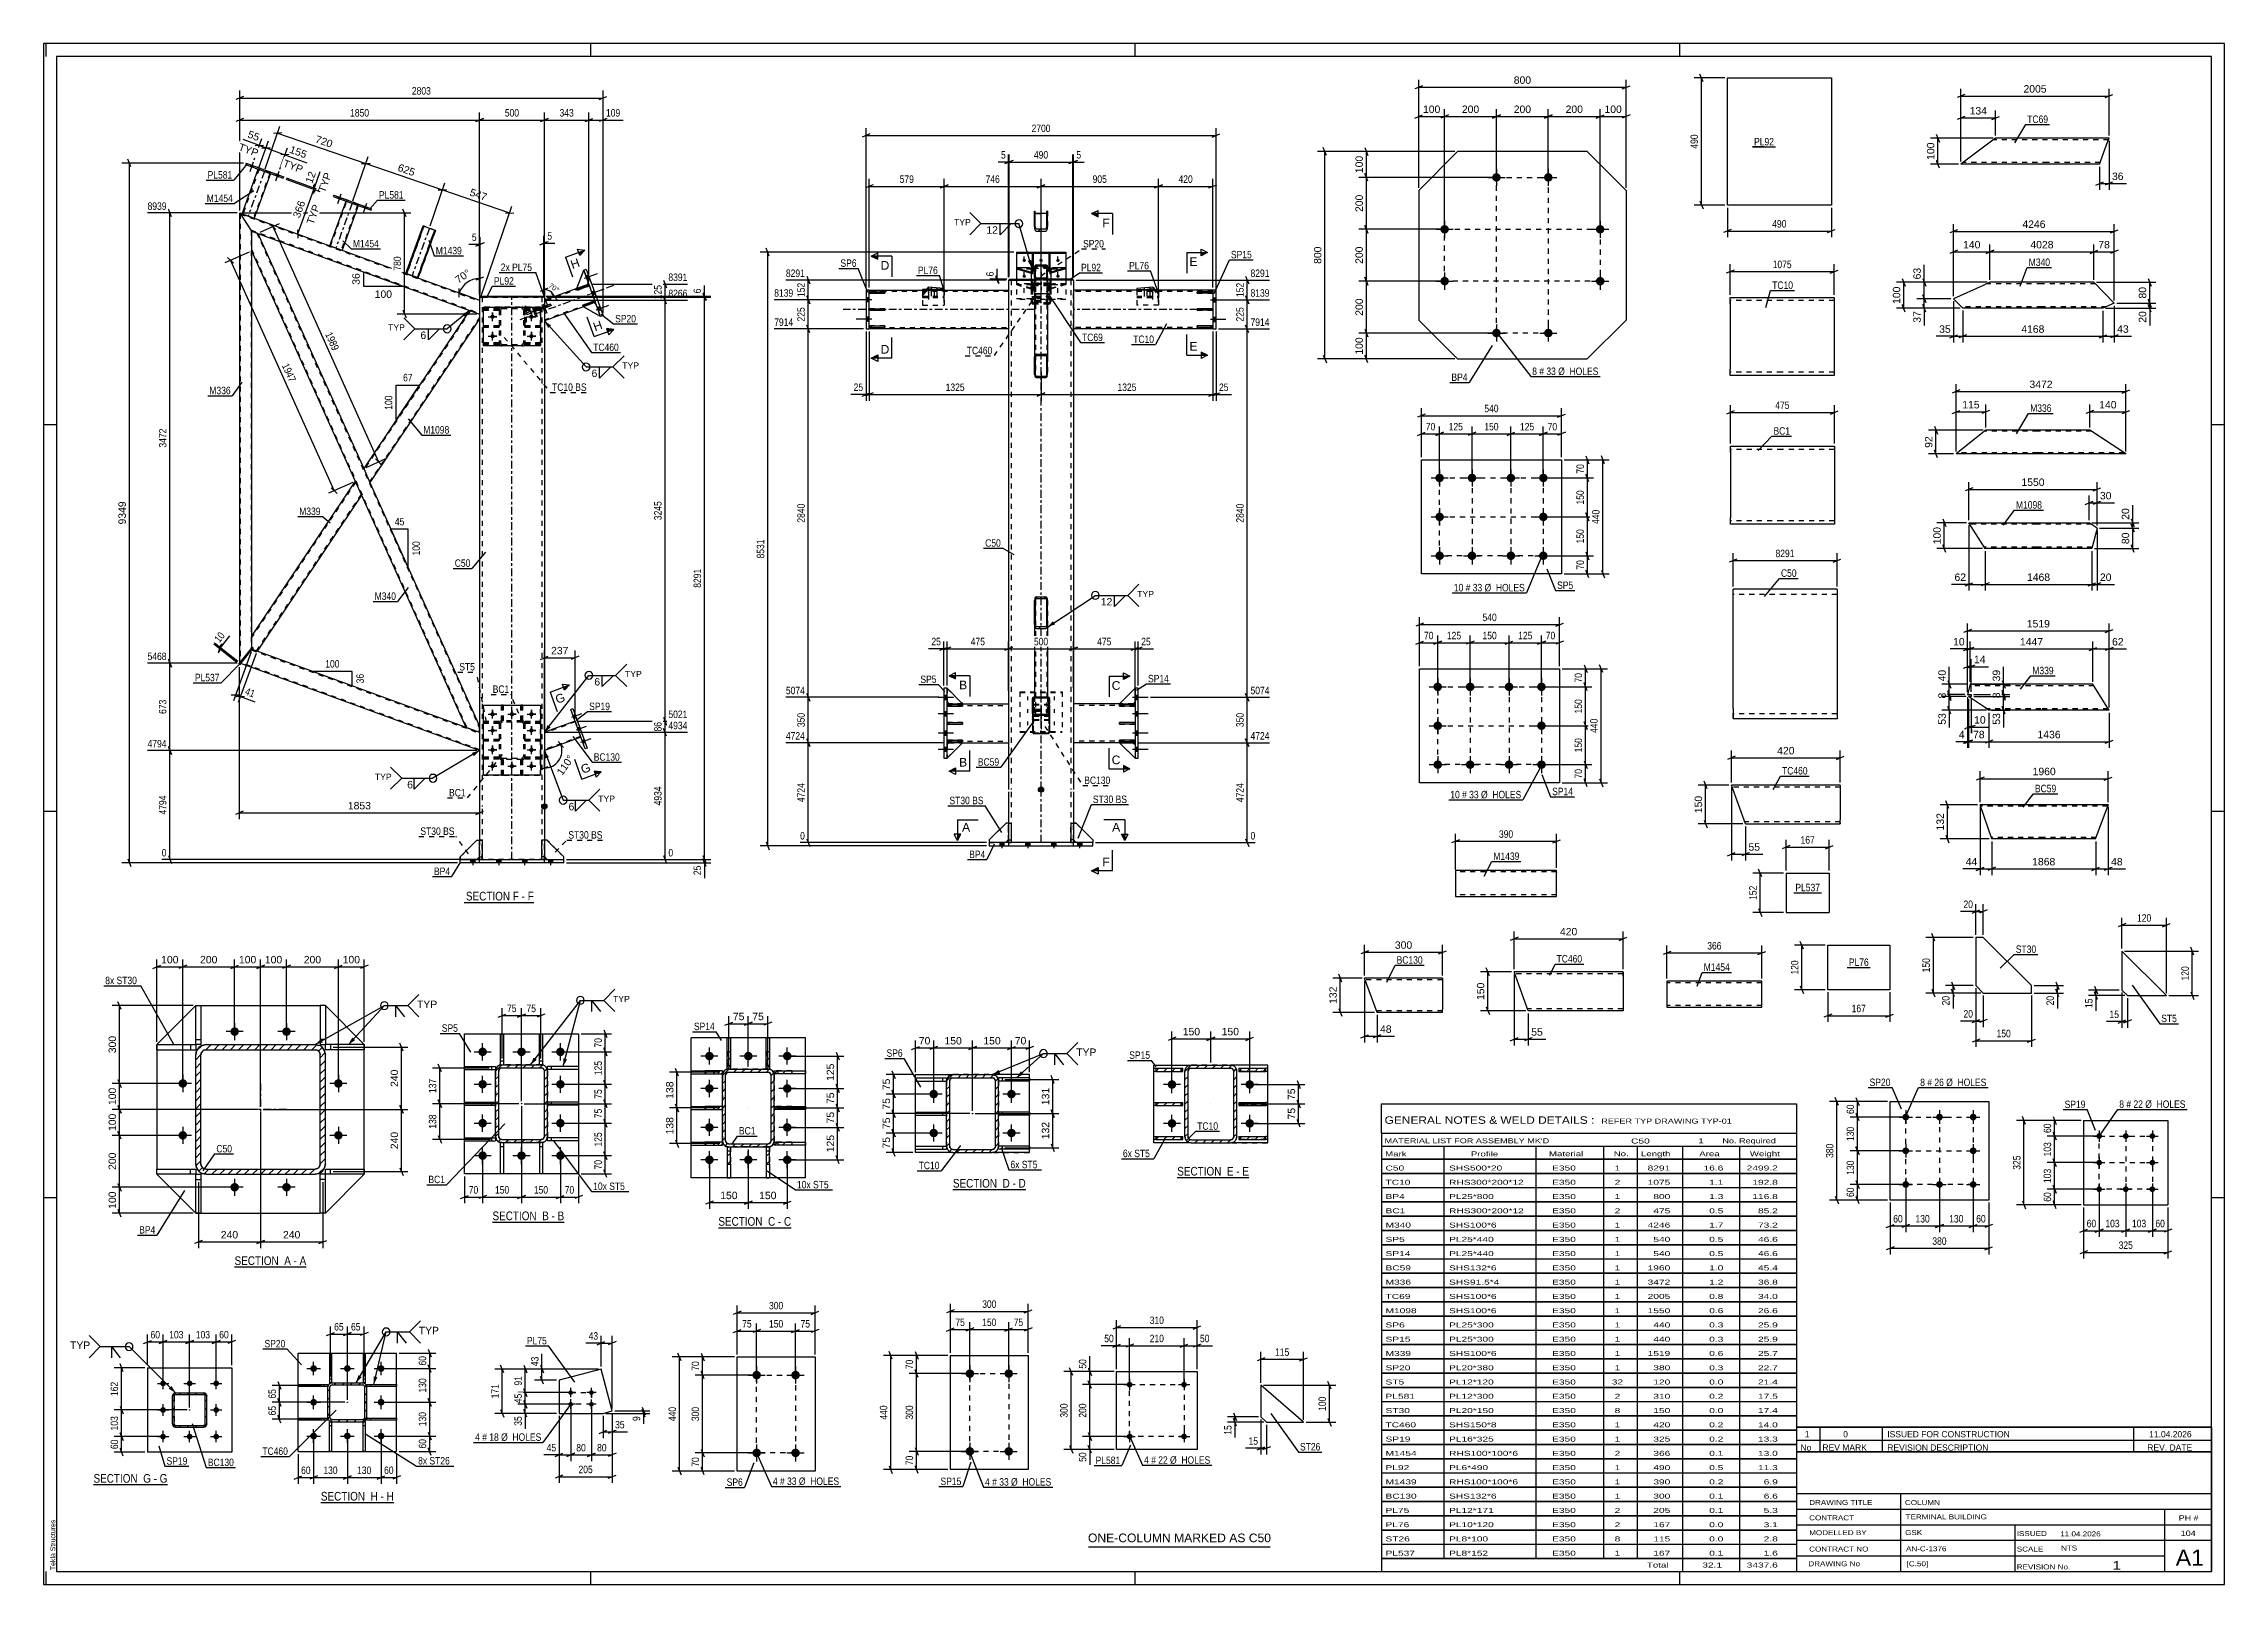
# Model space of a CAD drawing. Header units: millimetres. Extents: x 0 to 841, y 0 to 594.
import ezdxf

# ---------------------------------------------------------------- set-up
doc = ezdxf.new("R2010")
doc.units = ezdxf.units.MM
doc.linetypes.add('DXK_LINE_DOT2', pattern=[3.9198, 1.9599, -1.9599])
doc.linetypes.add('DXK_LINE_DOT3', pattern=[5.9187, 2.979, -0.9799, 0.9799, -0.9799])
doc.styles.add('Arial', font='ARIAL.TTF', dxfattribs={"height": 0.2})
doc.styles.add('Arial Narrow', font='ARIALN.TTF', dxfattribs={"height": 0.2})

# ---------------------------------------------------------------- blocks, each defined once
blk = doc.blocks.new('Unknown-339278137-1133')
at = {"color": 5, "linetype": 'Continuous'}
for p, q in [((841, 594), (0, 594)), ((0, 594), (0, 0)), ((1, 589), (1, 594)), ((836, 589), (5, 589)), ((5, 589), (5, 5)), ((211, 589), (211, 594)), ((421, 589), (421, 594)), ((631, 589), (631, 594)), ((836, 5), (836, 589)), ((841, 0), (841, 594)), ((5, 447), (0, 447)), ((841, 447), (836, 447)), ((5, 298), (0, 298)), ((841, 298), (836, 298)), ((5, 149), (0, 149)), ((841, 149), (836, 149)), ((0, 0), (841, 0)), ((1, 0), (1, 5)), ((5, 5), (836, 5)), ((211, 0), (211, 5)), ((421, 0), (421, 5)), ((631, 0), (631, 5))]:
    blk.add_line(p, q, dxfattribs=at)
at = {"color": 174, "linetype": 'Continuous', "style": 'Arial'}
blk.add_text('Tekla Structures', height=1.9102, rotation=90, dxfattribs=at).set_placement((4.5, 5.5))
blk = doc.blocks.new('Unknown-339278137-11 - 5542')
at = {"color": 6, "linetype": 'Continuous'}
blk.add_line((162.12, 262.92), (189.07, 262.92), dxfattribs=at)
at = {"color": 0, "linetype": 'Continuous'}
blk.add_wipeout([(189.07, 263.67), (189.07, 267.17), (162.87, 267.17), (162.87, 263.67)], dxfattribs=at)
at = {"color": 7, "linetype": 'Continuous', "style": 'Arial Narrow'}
blk.add_text('SECTION F - F', height=3.3405, dxfattribs=at).set_placement((162.87, 263.67))
blk = doc.blocks.new('Unknown-339278137-13 - 4431')
at = {"color": 6, "linetype": 'Continuous'}
blk.add_line((73.64, 122.37), (101.29, 122.37), dxfattribs=at)
at = {"color": 0, "linetype": 'Continuous'}
blk.add_wipeout([(91.75, 123.12), (91.75, 126.62), (73.64, 126.62), (73.64, 123.12)], dxfattribs=at)
blk.add_wipeout([(95.36, 123.12), (95.36, 126.62), (92.8, 126.62), (92.8, 123.12)], dxfattribs=at)
at = {"color": 7, "linetype": 'Continuous', "style": 'Arial Narrow'}
blk.add_text('SECTION ', height=3.34, dxfattribs=at).set_placement((73.64, 123.12))
at = {"color": 0, "linetype": 'Continuous'}
blk.add_wipeout([(97.68, 123.12), (97.68, 126.62), (96.41, 126.62), (96.41, 123.12)], dxfattribs=at)
blk.add_wipeout([(101.29, 123.12), (101.29, 126.62), (98.73, 126.62), (98.73, 123.12)], dxfattribs=at)
at = {"color": 7, "linetype": 'Continuous', "style": 'Arial Narrow'}
for s, p in [('A', (92.8, 123.12)), ('A', (98.73, 123.12)), ('-', (96.41, 123.12))]:
    blk.add_text(s, height=3.34, dxfattribs=at).set_placement(p)
blk = doc.blocks.new('Unknown-339278137-14 - 4752')
at = {"color": 6, "linetype": 'Continuous'}
blk.add_line((173.11, 139.66), (200.75, 139.66), dxfattribs=at)
at = {"color": 0, "linetype": 'Continuous'}
blk.add_wipeout([(191.22, 140.41), (191.22, 143.91), (173.11, 143.91), (173.11, 140.41)], dxfattribs=at)
blk.add_wipeout([(194.82, 140.41), (194.82, 143.91), (192.27, 143.91), (192.27, 140.41)], dxfattribs=at)
at = {"color": 7, "linetype": 'Continuous', "style": 'Arial Narrow'}
blk.add_text('SECTION ', height=3.34, dxfattribs=at).set_placement((173.11, 140.41))
at = {"color": 0, "linetype": 'Continuous'}
blk.add_wipeout([(197.15, 140.41), (197.15, 143.91), (195.87, 143.91), (195.87, 140.41)], dxfattribs=at)
blk.add_wipeout([(200.75, 140.41), (200.75, 143.91), (198.2, 143.91), (198.2, 140.41)], dxfattribs=at)
at = {"color": 7, "linetype": 'Continuous', "style": 'Arial Narrow'}
for s, p in [('B', (192.27, 140.41)), ('B', (198.2, 140.41)), ('-', (195.87, 140.41))]:
    blk.add_text(s, height=3.34, dxfattribs=at).set_placement(p)
blk = doc.blocks.new('Unknown-339278137-15 - 4199')
at = {"color": 6, "linetype": 'Continuous'}
blk.add_line((350.66, 152.21), (378.73, 152.21), dxfattribs=at)
at = {"color": 0, "linetype": 'Continuous'}
blk.add_wipeout([(368.77, 152.96), (368.77, 156.46), (350.66, 156.46), (350.66, 152.96)], dxfattribs=at)
blk.add_wipeout([(372.59, 152.96), (372.59, 156.46), (369.82, 156.46), (369.82, 152.96)], dxfattribs=at)
at = {"color": 7, "linetype": 'Continuous', "style": 'Arial Narrow'}
blk.add_text('SECTION ', height=3.34, dxfattribs=at).set_placement((350.66, 152.96))
at = {"color": 0, "linetype": 'Continuous'}
blk.add_wipeout([(374.91, 152.96), (374.91, 156.46), (373.64, 156.46), (373.64, 152.96)], dxfattribs=at)
blk.add_wipeout([(378.73, 152.96), (378.73, 156.46), (375.96, 156.46), (375.96, 152.96)], dxfattribs=at)
at = {"color": 7, "linetype": 'Continuous', "style": 'Arial Narrow'}
for s, p in [('D', (369.82, 152.96)), ('-', (373.64, 152.96)), ('D', (375.96, 152.96))]:
    blk.add_text(s, height=3.34, dxfattribs=at).set_placement(p)
blk = doc.blocks.new('Unknown-339278137-20 - 19715')
at = {"color": 6, "linetype": 'Continuous'}
blk.add_line((19.25, 38.44), (47.75, 38.44), dxfattribs=at)
at = {"color": 0, "linetype": 'Continuous'}
blk.add_wipeout([(37.36, 39.19), (37.36, 42.69), (19.25, 42.69), (19.25, 39.19)], dxfattribs=at)
blk.add_wipeout([(41.39, 39.19), (41.39, 42.69), (38.41, 42.69), (38.41, 39.19)], dxfattribs=at)
at = {"color": 7, "linetype": 'Continuous', "style": 'Arial Narrow'}
blk.add_text('SECTION ', height=3.34, dxfattribs=at).set_placement((19.25, 39.19))
at = {"color": 0, "linetype": 'Continuous'}
blk.add_wipeout([(43.71, 39.19), (43.71, 42.69), (42.44, 42.69), (42.44, 39.19)], dxfattribs=at)
blk.add_wipeout([(47.75, 39.19), (47.75, 42.69), (44.76, 42.69), (44.76, 39.19)], dxfattribs=at)
at = {"color": 7, "linetype": 'Continuous', "style": 'Arial Narrow'}
for s, p in [('G', (38.41, 39.19)), ('G', (44.76, 39.19)), ('-', (42.44, 39.19))]:
    blk.add_text(s, height=3.34, dxfattribs=at).set_placement(p)
blk = doc.blocks.new('Unknown-339278137-22 - 20113')
at = {"color": 6, "linetype": 'Continuous'}
blk.add_line((106.93, 31.55), (135, 31.55), dxfattribs=at)
at = {"color": 0, "linetype": 'Continuous'}
blk.add_wipeout([(125.04, 32.3), (125.04, 35.8), (106.93, 35.8), (106.93, 32.3)], dxfattribs=at)
blk.add_wipeout([(128.85, 32.3), (128.85, 35.8), (126.09, 35.8), (126.09, 32.3)], dxfattribs=at)
at = {"color": 7, "linetype": 'Continuous', "style": 'Arial Narrow'}
blk.add_text('SECTION ', height=3.34, dxfattribs=at).set_placement((106.93, 32.3))
at = {"color": 0, "linetype": 'Continuous'}
blk.add_wipeout([(131.18, 32.3), (131.18, 35.8), (129.9, 35.8), (129.9, 32.3)], dxfattribs=at)
blk.add_wipeout([(135, 32.3), (135, 35.8), (132.23, 35.8), (132.23, 32.3)], dxfattribs=at)
at = {"color": 7, "linetype": 'Continuous', "style": 'Arial Narrow'}
for s, p in [('H', (126.09, 32.3)), ('-', (129.9, 32.3)), ('H', (132.23, 32.3))]:
    blk.add_text(s, height=3.34, dxfattribs=at).set_placement(p)
blk = doc.blocks.new('Unknown-339278137-27 - 35317')
at = {"color": 6, "linetype": 'Continuous'}
blk.add_line((260.21, 137.51), (288.28, 137.51), dxfattribs=at)
at = {"color": 0, "linetype": 'Continuous'}
blk.add_wipeout([(278.32, 138.26), (278.32, 141.76), (260.21, 141.76), (260.21, 138.26)], dxfattribs=at)
blk.add_wipeout([(282.13, 138.26), (282.13, 141.76), (279.37, 141.76), (279.37, 138.26)], dxfattribs=at)
at = {"color": 7, "linetype": 'Continuous', "style": 'Arial Narrow'}
blk.add_text('SECTION ', height=3.34, dxfattribs=at).set_placement((260.21, 138.26))
at = {"color": 0, "linetype": 'Continuous'}
blk.add_wipeout([(284.46, 138.26), (284.46, 141.76), (283.18, 141.76), (283.18, 138.26)], dxfattribs=at)
blk.add_wipeout([(288.28, 138.26), (288.28, 141.76), (285.51, 141.76), (285.51, 138.26)], dxfattribs=at)
at = {"color": 7, "linetype": 'Continuous', "style": 'Arial Narrow'}
for s, p in [('C', (279.37, 138.26)), ('-', (283.18, 138.26)), ('C', (285.51, 138.26))]:
    blk.add_text(s, height=3.34, dxfattribs=at).set_placement(p)
blk = doc.blocks.new('Unknown-339278137-28 - 35611')
at = {"color": 6, "linetype": 'Continuous'}
blk.add_line((437.19, 156.85), (464.83, 156.85), dxfattribs=at)
at = {"color": 0, "linetype": 'Continuous'}
blk.add_wipeout([(455.29, 157.6), (455.29, 161.1), (437.19, 161.1), (437.19, 157.6)], dxfattribs=at)
blk.add_wipeout([(458.9, 157.6), (458.9, 161.1), (456.34, 161.1), (456.34, 157.6)], dxfattribs=at)
at = {"color": 7, "linetype": 'Continuous', "style": 'Arial Narrow'}
blk.add_text('SECTION ', height=3.34, dxfattribs=at).set_placement((437.19, 157.6))
at = {"color": 0, "linetype": 'Continuous'}
blk.add_wipeout([(461.23, 157.6), (461.23, 161.1), (459.95, 161.1), (459.95, 157.6)], dxfattribs=at)
blk.add_wipeout([(464.83, 157.6), (464.83, 161.1), (462.28, 161.1), (462.28, 157.6)], dxfattribs=at)
at = {"color": 7, "linetype": 'Continuous', "style": 'Arial Narrow'}
for s, p in [('E', (456.34, 157.6)), ('E', (462.28, 157.6)), ('-', (459.95, 157.6))]:
    blk.add_text(s, height=3.34, dxfattribs=at).set_placement(p)
blk = doc.blocks.new('Part-339278137-27574 - 27573')
at = {"color": 2, "linetype": 'Continuous'}
for p, q in [((583.49, 275.24), (544.5, 275.24)), ((544.5, 275.24), (544.5, 265.33)), ((583.49, 266.44), (583.49, 275.24)), ((544.5, 265.33), (544.5, 265.24)), ((544.5, 265.24), (583.49, 265.24)), ((583.49, 265.24), (583.49, 266.44))]:
    blk.add_line(p, q, dxfattribs=at)
at = {"color": 7, "linetype": 'DXK_LINE_DOT2'}
for p, q in [((583.49, 274.64), (544.5, 274.64)), ((583.49, 274.59), (583.49, 274.64)), ((583.49, 274.64), (583.49, 274.59)), ((583.49, 274.5), (583.49, 274.59)), ((583.49, 274.59), (583.49, 274.5)), ((544.5, 265.84), (544.5, 265.88)), ((583.49, 265.84), (544.5, 265.84)), ((583.49, 265.88), (583.49, 266.21)), ((583.49, 265.84), (583.49, 265.88))]:
    blk.add_line(p, q, dxfattribs=at)
blk = doc.blocks.new('Part-339278137-31897 - 31896')
at = {"color": 2, "linetype": 'Continuous'}
for p, q in [((748.74, 399.3), (742.5, 409.3)), ((742.5, 409.3), (768.74, 409.3)), ((768.84, 409.3), (788.84, 409.3)), ((791.88, 407.26), (788.84, 409.3)), ((791.88, 407.26), (789.92, 399.3)), ((768.74, 399.3), (748.74, 399.3)), ((789.92, 399.3), (768.84, 399.3))]:
    blk.add_line(p, q, dxfattribs=at)
at = {"color": 7, "linetype": 'DXK_LINE_DOT2'}
for p, q in [((768.74, 408.7), (742.87, 408.7)), ((789.73, 408.7), (768.84, 408.7)), ((768.74, 399.9), (748.36, 399.9)), ((748.52, 399.65), (748.74, 399.3)), ((790.07, 399.9), (768.84, 399.9))]:
    blk.add_line(p, q, dxfattribs=at)
blk = doc.blocks.new('Part-339278137-27540 - 27539')
at = {"color": 2, "linetype": 'Continuous'}
for p, q in [((349.7, 44.26), (349.7, 88.26)), ((349.7, 88.26), (379.7, 88.26)), ((379.7, 88.26), (379.7, 44.26)), ((379.7, 44.26), (349.7, 44.26))]:
    blk.add_line(p, q, dxfattribs=at)
blk = doc.blocks.new('Bolt-339278137-27541 - 27539')
at = {"linetype": 'Continuous'}
for points in [[(357.2, 82.91, -1), (357.2, 79.61, -1)], [(372.2, 82.91, -1), (372.2, 79.61, -1)], [(357.2, 52.91, -1), (357.2, 49.61, -1)], [(372.2, 52.91, -1), (372.2, 49.61, -1)]]:
    blk.add_hatch(color=1, dxfattribs=at).paths.add_polyline_path(points)
at = {"color": 1, "linetype": 'Continuous'}
for p, q in [((357.2, 84.56), (357.2, 77.96)), ((372.2, 84.56), (372.2, 77.96)), ((353.9, 81.26), (360.5, 81.26)), ((368.9, 81.26), (375.5, 81.26)), ((353.9, 51.26), (360.5, 51.26)), ((357.2, 54.56), (357.2, 47.96)), ((368.9, 51.26), (375.5, 51.26)), ((372.2, 54.56), (372.2, 47.96))]:
    blk.add_line(p, q, dxfattribs=at)
blk = doc.blocks.new('Part-339278137-5560 - 5542')
at = {"linetype": 'Continuous'}
blk.add_hatch(color=2, dxfattribs=at).paths.add_polyline_path([(193.12, 299.01), (192.32, 300.41), (193.92, 300.41)])
at = {"color": 2, "linetype": 'Continuous'}
for p, q in [((168.12, 496.31), (168.12, 299.95)), ((168.12, 496.31), (168.37, 496.31)), ((169.21, 496.31), (170.12, 496.31)), ((192.03, 496.31), (170.12, 496.31)), ((193.12, 496.31), (192.87, 496.31)), ((193.12, 496.31), (193.12, 492.72)), ((193.12, 492.08), (193.12, 299.95)), ((168.12, 298.95), (168.12, 286.95)), ((193.12, 299.01), (192.32, 300.41)), ((192.32, 300.41), (193.92, 300.41)), ((193.92, 300.41), (193.12, 299.01)), ((193.12, 298.95), (193.12, 286.95))]:
    blk.add_line(p, q, dxfattribs=at)
at = {"color": 7, "linetype": 'DXK_LINE_DOT2'}
for p, q in [((168.27, 496.31), (169.21, 496.31)), ((169.12, 496.31), (169.12, 299.95)), ((192.87, 496.31), (191.82, 496.31)), ((192.12, 496.31), (192.12, 299.95)), ((193.12, 492.72), (193.12, 492.08)), ((169.12, 298.95), (169.12, 279.45)), ((192.12, 298.95), (192.12, 279.45)), ((168.12, 286.95), (168.12, 279.45)), ((193.12, 279.45), (193.12, 286.95)), ((193.12, 279.45), (168.12, 279.45))]:
    blk.add_line(p, q, dxfattribs=at)
at = {"color": 7, "linetype": 'DXK_LINE_DOT3'}
for p, q in [((180.62, 299.95), (180.62, 496.31)), ((180.62, 279.45), (180.62, 298.95))]:
    blk.add_line(p, q, dxfattribs=at)
at = {"color": 2, "linetype": 'Continuous'}
blk.add_circle((193.12, 299.91), 1, dxfattribs=at)
blk = doc.blocks.new('Part-339278137-5608 - 5542')
at = {"color": 2, "linetype": 'Continuous'}
for p, q in [((208.32, 506.71), (209.26, 507.06)), ((214.82, 488.86), (208.32, 506.71)), ((209.26, 507.06), (215.76, 489.2)), ((215.76, 489.2), (214.82, 488.86))]:
    blk.add_line(p, q, dxfattribs=at)
blk = doc.blocks.new('Part-339278137-5544 - 5542')
at = {"color": 2, "linetype": 'Continuous'}
for p, q in [((212.15, 494.01), (208.15, 492.55)), ((214.82, 488.86), (208.15, 492.55)), ((213.11, 493.56), (212.15, 494.01))]:
    blk.add_line(p, q, dxfattribs=at)
at = {"color": 7, "linetype": 'DXK_LINE_DOT2'}
blk.add_line((214.82, 488.86), (213.11, 493.56), dxfattribs=at)
blk = doc.blocks.new('Bolt-339278137-20869 - 5542')
at = {"linetype": 'Continuous'}
for points in [[(79.7, 546.72), (80.73, 546.34), (80.93, 546.91), (79.9, 547.28)], [(89.56, 543.13), (90.6, 542.75), (90.8, 543.32), (89.77, 543.69)]]:
    blk.add_hatch(color=1, dxfattribs=at).paths.add_polyline_path(points)
at = {"color": 1, "linetype": 'Continuous'}
for p, q in [((80.84, 548.27), (79.51, 544.61)), ((79.9, 547.28), (79.7, 546.72)), ((80.93, 546.91), (80.73, 546.34)), ((90.71, 544.68), (89.38, 541.01)), ((89.77, 543.69), (89.56, 543.13)), ((90.8, 543.32), (90.6, 542.75))]:
    blk.add_line(p, q, dxfattribs=at)
blk = doc.blocks.new('Part-339278137-5656 - 5542')
at = {"color": 7, "linetype": 'DXK_LINE_DOT2'}
for p, q in [((175.62, 491.25), (175.71, 491.71)), ((175.71, 491.71), (175.62, 491.25)), ((175.62, 491.25), (175.62, 478.65)), ((176.26, 491.48), (176.22, 491.25)), ((176.22, 491.25), (176.26, 491.48)), ((176.22, 491.25), (176.22, 478.65)), ((176.36, 492.36), (176.82, 492.45)), ((176.82, 492.45), (176.36, 492.36)), ((176.82, 491.85), (176.59, 491.81)), ((176.59, 491.81), (176.82, 491.85)), ((176.82, 492.45), (184.42, 492.45)), ((176.82, 491.85), (184.42, 491.85)), ((184.42, 492.45), (184.88, 492.36)), ((184.88, 492.36), (184.42, 492.45)), ((184.65, 491.81), (184.42, 491.85)), ((184.42, 491.85), (184.65, 491.81)), ((185.02, 491.25), (184.97, 491.48)), ((184.97, 491.48), (185.02, 491.25)), ((185.02, 491.25), (185.02, 478.65)), ((185.53, 491.71), (185.62, 491.25)), ((185.62, 491.25), (185.53, 491.71)), ((185.62, 491.25), (185.62, 478.65)), ((175.71, 478.2), (175.62, 478.65)), ((175.62, 478.65), (175.71, 478.2)), ((176.22, 478.65), (176.26, 478.42)), ((176.26, 478.42), (176.22, 478.65)), ((176.82, 477.45), (176.36, 477.55)), ((176.36, 477.55), (176.82, 477.45)), ((176.59, 478.1), (176.82, 478.05)), ((176.82, 478.05), (176.59, 478.1)), ((176.82, 478.05), (184.42, 478.05)), ((184.42, 477.45), (176.82, 477.45)), ((184.42, 478.05), (184.65, 478.1)), ((184.65, 478.1), (184.42, 478.05)), ((184.88, 477.55), (184.42, 477.45)), ((184.42, 477.45), (184.88, 477.55)), ((184.97, 478.42), (185.02, 478.65)), ((185.02, 478.65), (184.97, 478.42)), ((185.62, 478.65), (185.53, 478.2)), ((185.53, 478.2), (185.62, 478.65))]:
    blk.add_line(p, q, dxfattribs=at)
at = {"color": 7, "linetype": 'DXK_LINE_DOT3'}
blk.add_line((180.62, 484.95), (180.62, 484.95), dxfattribs=at)
at = {"color": 7, "linetype": 'DXK_LINE_DOT2'}
for centre, radius, start, end in [((176.82, 491.25), 1.2, 112.5, 157.5), ((176.82, 491.25), 1.2, 112.5, 157.5), ((176.82, 491.25), 0.6, 112.5, 157.5), ((176.82, 491.25), 0.6, 112.5, 157.5), ((184.42, 491.25), 0.6, 22.5, 67.5), ((184.42, 491.25), 0.6, 22.5, 67.5), ((184.42, 491.25), 1.2, 22.5, 67.5), ((184.42, 491.25), 1.2, 22.5, 67.5), ((176.82, 478.65), 1.2, 202.5, 247.5), ((176.82, 478.65), 1.2, 202.5, 247.5), ((176.82, 478.65), 0.6, 202.5, 247.5), ((176.82, 478.65), 0.6, 202.5, 247.5), ((184.42, 478.65), 0.6, 292.5, 337.5), ((184.42, 478.65), 0.6, 292.5, 337.5), ((184.42, 478.65), 1.2, 292.5, 337.5), ((184.42, 478.65), 1.2, 292.5, 337.5)]:
    blk.add_arc(centre, radius, start, end, dxfattribs=at)
blk = doc.blocks.new('Part-339278137-5545 - 5542')
at = {"color": 7, "linetype": 'DXK_LINE_DOT2'}
for p, q in [((212.15, 494.01), (208.15, 492.55)), ((208.15, 492.55), (214.82, 488.86)), ((213.11, 493.56), (212.15, 494.01)), ((214.82, 488.86), (213.11, 493.56))]:
    blk.add_line(p, q, dxfattribs=at)
blk = doc.blocks.new('Part-339278137-5550 - 5542')
at = {"color": 7, "linetype": 'DXK_LINE_DOT2'}
for p, q in [((175.62, 331.75), (175.71, 332.21)), ((175.71, 332.21), (175.62, 331.75)), ((175.62, 331.75), (175.62, 319.15)), ((176.26, 331.98), (176.22, 331.75)), ((176.22, 331.75), (176.26, 331.98)), ((176.22, 331.75), (176.22, 319.15)), ((176.36, 332.86), (176.82, 332.95)), ((176.82, 332.95), (176.36, 332.86)), ((176.82, 332.35), (176.59, 332.31)), ((176.59, 332.31), (176.82, 332.35)), ((184.42, 332.95), (176.82, 332.95)), ((184.42, 332.35), (176.82, 332.35)), ((184.42, 332.95), (184.88, 332.86)), ((184.88, 332.86), (184.42, 332.95)), ((184.65, 332.31), (184.42, 332.35)), ((184.42, 332.35), (184.65, 332.31)), ((185.02, 331.75), (184.97, 331.98)), ((184.97, 331.98), (185.02, 331.75)), ((185.02, 331.75), (185.02, 319.15)), ((185.53, 332.21), (185.62, 331.75)), ((185.62, 331.75), (185.53, 332.21)), ((185.62, 331.75), (185.62, 319.15)), ((175.71, 318.7), (175.62, 319.15)), ((175.62, 319.15), (175.71, 318.7)), ((176.22, 319.15), (176.26, 318.92)), ((176.26, 318.92), (176.22, 319.15)), ((176.82, 317.95), (176.36, 318.05)), ((176.36, 318.05), (176.82, 317.95)), ((176.59, 318.6), (176.82, 318.55)), ((176.82, 318.55), (176.59, 318.6)), ((176.82, 318.55), (184.42, 318.55)), ((184.42, 317.95), (176.82, 317.95)), ((184.42, 318.55), (184.65, 318.6)), ((184.65, 318.6), (184.42, 318.55)), ((184.88, 318.05), (184.42, 317.95)), ((184.42, 317.95), (184.88, 318.05)), ((184.97, 318.92), (185.02, 319.15)), ((185.02, 319.15), (184.97, 318.92)), ((185.62, 319.15), (185.53, 318.7)), ((185.53, 318.7), (185.62, 319.15))]:
    blk.add_line(p, q, dxfattribs=at)
at = {"color": 7, "linetype": 'DXK_LINE_DOT3'}
blk.add_line((180.62, 325.45), (180.62, 325.45), dxfattribs=at)
at = {"color": 7, "linetype": 'DXK_LINE_DOT2'}
for centre, radius, start, end in [((176.82, 331.75), 1.2, 112.5, 157.5), ((176.82, 331.75), 1.2, 112.5, 157.5), ((176.82, 331.75), 0.6, 112.5, 157.5), ((176.82, 331.75), 0.6, 112.5, 157.5), ((184.42, 331.75), 0.6, 22.5, 67.5), ((184.42, 331.75), 0.6, 22.5, 67.5), ((184.42, 331.75), 1.2, 22.5, 67.5), ((184.42, 331.75), 1.2, 22.5, 67.5), ((176.82, 319.15), 1.2, 202.5, 247.5), ((176.82, 319.15), 1.2, 202.5, 247.5), ((176.82, 319.15), 0.6, 202.5, 247.5), ((176.82, 319.15), 0.6, 202.5, 247.5), ((184.42, 319.15), 0.6, 292.5, 337.5), ((184.42, 319.15), 0.6, 292.5, 337.5), ((184.42, 319.15), 1.2, 292.5, 337.5), ((184.42, 319.15), 1.2, 292.5, 337.5)]:
    blk.add_arc(centre, radius, start, end, dxfattribs=at)
blk = doc.blocks.new('Part-339278137-5694 - 5542')
at = {"color": 7, "linetype": 'DXK_LINE_DOT2'}
for p, q in [((176.57, 332.95), (176.57, 338.95)), ((176.57, 338.95), (177.17, 338.95)), ((177.17, 338.95), (177.17, 332.95)), ((176.57, 333.7), (177.17, 333.7)), ((177.17, 332.95), (176.57, 332.95))]:
    blk.add_line(p, q, dxfattribs=at)
blk = doc.blocks.new('Part-339278137-5555 - 5542')
at = {"color": 2, "linetype": 'Continuous'}
for p, q in [((75.62, 355.15), (75.62, 528.73)), ((80.19, 514.06), (80.19, 365.6))]:
    blk.add_line(p, q, dxfattribs=at)
at = {"color": 7, "linetype": 'DXK_LINE_DOT2'}
for p, q in [((75.62, 528.73), (80.19, 521.74)), ((75.82, 528.42), (75.82, 355.4)), ((79.99, 522.05), (79.99, 360.63)), ((80.19, 521.74), (80.19, 514.06)), ((80.19, 365.6), (80.19, 360.88)), ((80.19, 360.88), (75.62, 355.15))]:
    blk.add_line(p, q, dxfattribs=at)
blk = doc.blocks.new('Part-339278137-5676 - 5542')
at = {"color": 2, "linetype": 'Continuous'}
for p, q in [((160.62, 279.45), (200.62, 279.45)), ((160.62, 278.2), (160.62, 279.45)), ((200.62, 278.2), (160.62, 278.2)), ((168.12, 278.2), (168.12, 279.45)), ((193.12, 278.2), (193.12, 279.45)), ((200.62, 278.2), (200.62, 279.45))]:
    blk.add_line(p, q, dxfattribs=at)
at = {"color": 7, "linetype": 'DXK_LINE_DOT2'}
for p, q in [((168.12, 278.2), (168.12, 279.45)), ((193.12, 278.2), (193.12, 279.45))]:
    blk.add_line(p, q, dxfattribs=at)
blk = doc.blocks.new('Part-339278137-5629 - 5542')
at = {"color": 7, "linetype": 'DXK_LINE_DOT2'}
for p, q in [((191.62, 318.88), (185.62, 318.88)), ((185.62, 318.88), (185.62, 318.28)), ((185.62, 318.28), (191.62, 318.28)), ((186.37, 318.28), (186.37, 318.88)), ((191.62, 318.28), (191.62, 318.88))]:
    blk.add_line(p, q, dxfattribs=at)
blk = doc.blocks.new('Part-339278137-5565 - 5542')
at = {"color": 2, "linetype": 'Continuous'}
for p, q in [((75.3, 354.76), (80.5, 361.27)), ((75.62, 354.51), (75.3, 354.76)), ((75.62, 354.51), (80.82, 361.02)), ((80.82, 361.02), (80.5, 361.27))]:
    blk.add_line(p, q, dxfattribs=at)
blk = doc.blocks.new('Part-339278137-5630 - 5542')
at = {"color": 7, "linetype": 'DXK_LINE_DOT2'}
for p, q in [((191.62, 332.63), (185.62, 332.63)), ((185.62, 332.63), (185.62, 332.03)), ((185.62, 332.03), (191.62, 332.03)), ((186.37, 332.03), (186.37, 332.63)), ((191.62, 332.03), (191.62, 332.63))]:
    blk.add_line(p, q, dxfattribs=at)
blk = doc.blocks.new('Part-339278137-5631 - 5542')
at = {"color": 7, "linetype": 'DXK_LINE_DOT2'}
for p, q in [((191.62, 325.75), (185.62, 325.75)), ((185.62, 325.75), (185.62, 325.15)), ((185.62, 325.15), (191.62, 325.15)), ((186.37, 325.15), (186.37, 325.75)), ((191.62, 325.15), (191.62, 325.75))]:
    blk.add_line(p, q, dxfattribs=at)
blk = doc.blocks.new('Part-339278137-5713 - 5542')
at = {"color": 7, "linetype": 'DXK_LINE_DOT2'}
for p, q in [((175.62, 332.63), (169.62, 332.63)), ((169.62, 332.63), (169.62, 332.03)), ((169.62, 332.03), (175.62, 332.03)), ((174.87, 332.03), (174.87, 332.63)), ((175.62, 332.03), (175.62, 332.63))]:
    blk.add_line(p, q, dxfattribs=at)
blk = doc.blocks.new('Bolt-339278137-5570 - 5542')
at = {"linetype": 'Continuous'}
for points in [[(210.51, 503.63), (210.06, 504.85), (209.12, 504.51), (209.57, 503.29)], [(210.51, 503.63), (210.06, 504.85), (209.12, 504.51), (209.57, 503.29)], [(210.51, 503.63), (210.06, 504.85), (209.12, 504.51), (209.57, 503.29)], [(212.73, 497.52), (212.29, 498.74), (211.35, 498.4), (211.79, 497.18)], [(212.73, 497.52), (212.29, 498.74), (211.35, 498.4), (211.79, 497.18)], [(214.95, 491.41), (214.51, 492.63), (213.57, 492.29), (214.01, 491.07)], [(214.95, 491.41), (214.51, 492.63), (213.57, 492.29), (214.01, 491.07)], [(214.95, 491.41), (214.51, 492.63), (213.57, 492.29), (214.01, 491.07)]]:
    blk.add_hatch(color=1, dxfattribs=at).paths.add_polyline_path(points)
at = {"color": 1, "linetype": 'Continuous'}
for p, q in [((208.64, 503.64), (213.57, 505.43)), ((208.64, 503.64), (213.57, 505.43)), ((208.64, 503.64), (213.57, 505.43)), ((209.12, 504.51), (210.06, 504.85)), ((209.12, 504.51), (210.06, 504.85)), ((209.12, 504.51), (210.06, 504.85)), ((209.57, 503.29), (210.51, 503.63)), ((209.57, 503.29), (210.51, 503.63)), ((209.57, 503.29), (210.51, 503.63)), ((210.86, 497.53), (215.8, 499.33)), ((210.86, 497.53), (215.8, 499.33)), ((211.35, 498.4), (212.29, 498.74)), ((211.35, 498.4), (212.29, 498.74)), ((211.79, 497.18), (212.73, 497.52)), ((211.79, 497.18), (212.73, 497.52)), ((213.09, 491.42), (218.02, 493.22)), ((213.09, 491.42), (218.02, 493.22)), ((213.09, 491.42), (218.02, 493.22)), ((213.57, 492.29), (214.51, 492.63)), ((213.57, 492.29), (214.51, 492.63)), ((213.57, 492.29), (214.51, 492.63)), ((214.01, 491.07), (214.95, 491.41)), ((214.01, 491.07), (214.95, 491.41)), ((214.01, 491.07), (214.95, 491.41))]:
    blk.add_line(p, q, dxfattribs=at)
blk = doc.blocks.new('Part-339278137-5577 - 5542')
at = {"color": 7, "linetype": 'DXK_LINE_DOT2'}
for p, q in [((169.62, 491.83), (175.62, 491.83)), ((169.62, 491.23), (169.62, 491.83)), ((175.62, 491.23), (169.62, 491.23)), ((174.87, 491.23), (174.87, 491.83)), ((175.62, 491.83), (175.62, 491.23))]:
    blk.add_line(p, q, dxfattribs=at)
blk = doc.blocks.new('Part-339278137-5711 - 5542')
at = {"color": 7, "linetype": 'DXK_LINE_DOT2'}
for p, q in [((185.62, 332.03), (185.62, 332.63)), ((185.62, 332.63), (191.62, 332.63)), ((191.62, 332.03), (185.62, 332.03)), ((186.37, 332.03), (186.37, 332.63)), ((191.62, 332.63), (191.62, 332.03))]:
    blk.add_line(p, q, dxfattribs=at)
blk = doc.blocks.new('Part-339278137-5578 - 5542')
at = {"color": 7, "linetype": 'DXK_LINE_DOT2'}
for p, q in [((169.62, 485.25), (175.62, 485.25)), ((169.62, 484.65), (169.62, 485.25)), ((175.62, 484.65), (169.62, 484.65)), ((174.87, 484.65), (174.87, 485.25)), ((175.62, 485.25), (175.62, 484.65))]:
    blk.add_line(p, q, dxfattribs=at)
blk = doc.blocks.new('Part-339278137-5579 - 5542')
at = {"color": 7, "linetype": 'DXK_LINE_DOT2'}
for p, q in [((175.62, 491.83), (169.62, 491.83)), ((169.62, 491.83), (169.62, 491.23)), ((169.62, 491.23), (175.62, 491.23)), ((174.87, 491.23), (174.87, 491.83)), ((175.62, 491.23), (175.62, 491.83))]:
    blk.add_line(p, q, dxfattribs=at)
blk = doc.blocks.new('Part-339278137-5661 - 5542')
at = {"color": 7, "linetype": 'DXK_LINE_DOT2'}
for p, q in [((175.62, 491.25), (175.71, 491.71)), ((175.71, 491.71), (175.62, 491.25)), ((175.62, 491.25), (175.62, 478.65)), ((176.26, 491.48), (176.22, 491.25)), ((176.22, 491.25), (176.26, 491.48)), ((176.22, 491.25), (176.22, 478.65)), ((176.36, 492.36), (176.82, 492.45)), ((176.82, 492.45), (176.36, 492.36)), ((176.82, 491.85), (176.59, 491.81)), ((176.59, 491.81), (176.82, 491.85)), ((176.82, 492.45), (184.42, 492.45)), ((176.82, 491.85), (184.42, 491.85)), ((184.42, 492.45), (184.88, 492.36)), ((184.88, 492.36), (184.42, 492.45)), ((184.65, 491.81), (184.42, 491.85)), ((184.42, 491.85), (184.65, 491.81)), ((185.02, 491.25), (184.97, 491.48)), ((184.97, 491.48), (185.02, 491.25)), ((185.02, 491.25), (185.02, 478.65)), ((185.53, 491.71), (185.62, 491.25)), ((185.62, 491.25), (185.53, 491.71)), ((185.62, 491.25), (185.62, 478.65)), ((175.71, 478.2), (175.62, 478.65)), ((175.62, 478.65), (175.71, 478.2)), ((176.22, 478.65), (176.26, 478.42)), ((176.26, 478.42), (176.22, 478.65)), ((176.82, 477.45), (176.36, 477.55)), ((176.36, 477.55), (176.82, 477.45)), ((176.59, 478.1), (176.82, 478.05)), ((176.82, 478.05), (176.59, 478.1)), ((176.82, 478.05), (184.42, 478.05)), ((184.42, 477.45), (176.82, 477.45)), ((184.42, 478.05), (184.65, 478.1)), ((184.65, 478.1), (184.42, 478.05)), ((184.88, 477.55), (184.42, 477.45)), ((184.42, 477.45), (184.88, 477.55)), ((184.97, 478.42), (185.02, 478.65)), ((185.02, 478.65), (184.97, 478.42)), ((185.62, 478.65), (185.53, 478.2)), ((185.53, 478.2), (185.62, 478.65))]:
    blk.add_line(p, q, dxfattribs=at)
at = {"color": 7, "linetype": 'DXK_LINE_DOT3'}
blk.add_line((180.62, 484.95), (180.62, 484.95), dxfattribs=at)
at = {"color": 7, "linetype": 'DXK_LINE_DOT2'}
for centre, radius, start, end in [((176.82, 491.25), 1.2, 112.5, 157.5), ((176.82, 491.25), 1.2, 112.5, 157.5), ((176.82, 491.25), 0.6, 112.5, 157.5), ((176.82, 491.25), 0.6, 112.5, 157.5), ((184.42, 491.25), 0.6, 22.5, 67.5), ((184.42, 491.25), 0.6, 22.5, 67.5), ((184.42, 491.25), 1.2, 22.5, 67.5), ((184.42, 491.25), 1.2, 22.5, 67.5), ((176.82, 478.65), 1.2, 202.5, 247.5), ((176.82, 478.65), 1.2, 202.5, 247.5), ((176.82, 478.65), 0.6, 202.5, 247.5), ((176.82, 478.65), 0.6, 202.5, 247.5), ((184.42, 478.65), 0.6, 292.5, 337.5), ((184.42, 478.65), 0.6, 292.5, 337.5), ((184.42, 478.65), 1.2, 292.5, 337.5), ((184.42, 478.65), 1.2, 292.5, 337.5)]:
    blk.add_arc(centre, radius, start, end, dxfattribs=at)
blk = doc.blocks.new('Part-339278137-5580 - 5542')
at = {"color": 7, "linetype": 'DXK_LINE_DOT2'}
for p, q in [((175.62, 485.25), (169.62, 485.25)), ((169.62, 485.25), (169.62, 484.65)), ((169.62, 484.65), (175.62, 484.65)), ((174.87, 484.65), (174.87, 485.25)), ((175.62, 484.65), (175.62, 485.25))]:
    blk.add_line(p, q, dxfattribs=at)
blk = doc.blocks.new('Part-339278137-5692 - 5542')
at = {"color": 7, "linetype": 'DXK_LINE_DOT2'}
for p, q in [((185.62, 325.15), (185.62, 325.75)), ((185.62, 325.75), (191.62, 325.75)), ((191.62, 325.15), (185.62, 325.15)), ((186.37, 325.15), (186.37, 325.75)), ((191.62, 325.75), (191.62, 325.15))]:
    blk.add_line(p, q, dxfattribs=at)
blk = doc.blocks.new('Part-339278137-5581 - 5542')
at = {"color": 2, "linetype": 'Continuous'}
for p, q in [((205.59, 499.6), (208.32, 506.71)), ((209.58, 501.06), (205.59, 499.6)), ((210.03, 502.02), (209.58, 501.06))]:
    blk.add_line(p, q, dxfattribs=at)
at = {"color": 7, "linetype": 'DXK_LINE_DOT2'}
blk.add_line((210.03, 502.02), (208.32, 506.71), dxfattribs=at)
blk = doc.blocks.new('Part-339278137-5699 - 5542')
at = {"color": 7, "linetype": 'DXK_LINE_DOT2'}
for p, q in [((169.62, 318.88), (175.62, 318.88)), ((169.62, 318.28), (169.62, 318.88)), ((175.62, 318.28), (169.62, 318.28)), ((174.87, 318.28), (174.87, 318.88)), ((175.62, 318.88), (175.62, 318.28))]:
    blk.add_line(p, q, dxfattribs=at)
blk = doc.blocks.new('Part-339278137-5582 - 5542')
at = {"color": 7, "linetype": 'DXK_LINE_DOT2'}
for p, q in [((205.59, 499.6), (208.32, 506.71)), ((208.32, 506.71), (210.03, 502.02)), ((209.58, 501.06), (205.59, 499.6)), ((210.03, 502.02), (209.58, 501.06))]:
    blk.add_line(p, q, dxfattribs=at)
blk = doc.blocks.new('Bolt-339278137-5583 - 5542')
at = {"color": 1, "linetype": 'Continuous'}
for p, q in [((173.12, 337.1), (173.12, 336.01)), ((180.62, 337.1), (180.62, 336.01)), ((188.12, 337.1), (188.12, 336.01)), ((171.47, 335.45), (172.57, 335.45)), ((171.47, 329.2), (172.57, 329.2)), ((173.12, 333.8), (173.12, 334.9)), ((173.12, 330.85), (173.12, 329.76)), ((173.12, 327.55), (173.12, 328.65)), ((174.77, 335.45), (173.67, 335.45)), ((174.77, 329.2), (173.67, 329.2)), ((178.97, 335.45), (180.07, 335.45)), ((180.62, 333.8), (180.62, 334.9)), ((182.27, 335.45), (181.17, 335.45)), ((186.47, 335.45), (187.57, 335.45)), ((186.47, 329.2), (187.57, 329.2)), ((188.12, 333.8), (188.12, 334.9)), ((188.12, 330.85), (188.12, 329.76)), ((188.12, 327.55), (188.12, 328.65)), ((189.77, 335.45), (188.67, 335.45)), ((189.77, 329.2), (188.67, 329.2)), ((171.47, 321.7), (172.57, 321.7)), ((173.12, 323.35), (173.12, 322.26)), ((173.12, 320.05), (173.12, 321.15)), ((174.77, 321.7), (173.67, 321.7)), ((186.47, 321.7), (187.57, 321.7)), ((188.12, 323.35), (188.12, 322.26)), ((188.12, 320.05), (188.12, 321.15)), ((189.77, 321.7), (188.67, 321.7)), ((171.47, 315.45), (172.57, 315.45)), ((173.12, 317.1), (173.12, 316.01)), ((173.12, 313.8), (173.12, 314.9)), ((174.77, 315.45), (173.67, 315.45)), ((178.97, 315.45), (180.07, 315.45)), ((180.62, 317.1), (180.62, 316.01)), ((180.62, 313.8), (180.62, 314.9)), ((182.27, 315.45), (181.17, 315.45)), ((186.47, 315.45), (187.57, 315.45)), ((188.12, 317.1), (188.12, 316.01)), ((188.12, 313.8), (188.12, 314.9)), ((189.77, 315.45), (188.67, 315.45))]:
    blk.add_line(p, q, dxfattribs=at)
blk = doc.blocks.new('Part-339278137-5665 - 5542')
at = {"color": 2, "linetype": 'Continuous'}
for p, q in [((204.96, 332.8), (193.12, 328.49)), ((207.21, 326.6), (193.12, 321.47))]:
    blk.add_line(p, q, dxfattribs=at)
at = {"color": 7, "linetype": 'DXK_LINE_DOT2'}
for p, q in [((205.06, 332.52), (193.12, 328.17)), ((193.12, 328.49), (193.12, 321.47)), ((204.96, 332.8), (207.21, 326.6)), ((207.11, 326.88), (193.12, 321.79))]:
    blk.add_line(p, q, dxfattribs=at)
blk = doc.blocks.new('Bolt-339278137-5584 - 5542')
at = {"linetype": 'Continuous'}
for points in [[(164.79, 278.2), (166.44, 278.2), (166.44, 279.45), (164.79, 279.45)], [(164.79, 278.2), (166.44, 278.2), (166.44, 279.45), (164.79, 279.45)], [(174.79, 278.2), (176.44, 278.2), (176.44, 279.45), (174.79, 279.45)], [(174.79, 278.2), (176.44, 278.2), (176.44, 279.45), (174.79, 279.45)], [(184.79, 278.2), (186.44, 278.2), (186.44, 279.45), (184.79, 279.45)], [(184.79, 278.2), (186.44, 278.2), (186.44, 279.45), (184.79, 279.45)], [(194.79, 278.2), (196.44, 278.2), (196.44, 279.45), (194.79, 279.45)], [(194.79, 278.2), (196.44, 278.2), (196.44, 279.45), (194.79, 279.45)]]:
    blk.add_hatch(color=1, dxfattribs=at).paths.add_polyline_path(points)
at = {"color": 1, "linetype": 'Continuous'}
for p, q in [((164.79, 278.2), (164.79, 279.45)), ((164.79, 278.2), (164.79, 279.45)), ((165.62, 277.25), (165.62, 279.45)), ((165.62, 277.25), (165.62, 279.45)), ((166.44, 278.2), (166.44, 279.45)), ((166.44, 278.2), (166.44, 279.45)), ((174.79, 278.2), (174.79, 279.45)), ((174.79, 278.2), (174.79, 279.45)), ((175.62, 277.25), (175.62, 279.45)), ((175.62, 277.25), (175.62, 279.45)), ((176.44, 278.2), (176.44, 279.45)), ((176.44, 278.2), (176.44, 279.45)), ((184.79, 278.2), (184.79, 279.45)), ((184.79, 278.2), (184.79, 279.45)), ((185.62, 277.25), (185.62, 279.45)), ((185.62, 277.25), (185.62, 279.45)), ((186.44, 278.2), (186.44, 279.45)), ((186.44, 278.2), (186.44, 279.45)), ((194.79, 278.2), (194.79, 279.45)), ((194.79, 278.2), (194.79, 279.45)), ((195.62, 277.25), (195.62, 279.45)), ((195.62, 277.25), (195.62, 279.45)), ((196.44, 278.2), (196.44, 279.45)), ((196.44, 278.2), (196.44, 279.45))]:
    blk.add_line(p, q, dxfattribs=at)
blk = doc.blocks.new('Part-339278137-5696 - 5542')
at = {"color": 7, "linetype": 'DXK_LINE_DOT2'}
for p, q in [((176.57, 311.95), (176.57, 317.95)), ((176.57, 317.95), (177.17, 317.95)), ((176.57, 317.2), (177.17, 317.2)), ((177.17, 311.95), (176.57, 311.95)), ((177.17, 317.95), (177.17, 311.95))]:
    blk.add_line(p, q, dxfattribs=at)
blk = doc.blocks.new('Part-339278137-5585 - 5542')
at = {"color": 7, "linetype": 'DXK_LINE_DOT2'}
for p, q in [((195.52, 493.6), (186.09, 490.17)), ((186.09, 490.17), (186.3, 489.6)), ((186.3, 489.6), (195.72, 493.03)), ((187.8, 490.79), (188, 490.22)), ((194.18, 492.47), (193.97, 493.03)), ((195.72, 493.03), (195.52, 493.6))]:
    blk.add_line(p, q, dxfattribs=at)
blk = doc.blocks.new('Part-339278137-5719 - 5542')
at = {"color": 7, "linetype": 'DXK_LINE_DOT2'}
for p, q in [((169.62, 478.68), (175.62, 478.68)), ((169.62, 478.08), (169.62, 478.68)), ((175.62, 478.08), (169.62, 478.08)), ((174.87, 478.08), (174.87, 478.68)), ((175.62, 478.68), (175.62, 478.08))]:
    blk.add_line(p, q, dxfattribs=at)
blk = doc.blocks.new('Part-339278137-5586 - 5542')
at = {"color": 7, "linetype": 'DXK_LINE_DOT2'}
for p, q in [((191.62, 492.18), (186.09, 490.17)), ((186.09, 490.17), (186.3, 489.6)), ((186.3, 489.6), (191.62, 491.54)), ((188.02, 490.23), (187.81, 490.79)), ((194.18, 492.47), (193.97, 493.03))]:
    blk.add_line(p, q, dxfattribs=at)
at = {"color": 2, "linetype": 'Continuous'}
for p, q in [((195.53, 493.6), (191.62, 492.18)), ((195.73, 493.03), (191.62, 491.54)), ((195.53, 493.6), (195.73, 493.03))]:
    blk.add_line(p, q, dxfattribs=at)
blk = doc.blocks.new('Part-339278137-5662 - 5542')
at = {"color": 7, "linetype": 'DXK_LINE_DOT2'}
for p, q in [((76.05, 355.05), (80.39, 360.49)), ((168.12, 321.8), (76.24, 355.29)), ((80.19, 360.24), (168.12, 328.18)), ((168.12, 328.5), (168.12, 321.48))]:
    blk.add_line(p, q, dxfattribs=at)
at = {"color": 2, "linetype": 'Continuous'}
for p, q in [((168.12, 321.48), (76.05, 355.05)), ((80.39, 360.49), (168.12, 328.5))]:
    blk.add_line(p, q, dxfattribs=at)
blk = doc.blocks.new('Bolt-339278137-5587 - 5542')
at = {"color": 1, "linetype": 'DXK_LINE_DOT2'}
for p, q in [((188.45, 491.02), (188.66, 490.46)), ((188.53, 492.12), (189.82, 488.59)), ((189, 491.22), (189.2, 490.66)), ((189.08, 492.32), (190.36, 488.79)), ((189.3, 491.33), (189.5, 490.77)), ((189.84, 491.53), (190.05, 490.97)), ((192.09, 492.35), (192.29, 491.78)), ((192.17, 493.44), (193.45, 489.92)), ((192.63, 492.54), (192.83, 491.98)), ((192.71, 493.64), (193.99, 490.11)), ((192.93, 492.65), (193.14, 492.09)), ((193.47, 492.85), (193.68, 492.29))]:
    blk.add_line(p, q, dxfattribs=at)
blk = doc.blocks.new('Bolt-339278137-5588 - 5542')
at = {"color": 1, "linetype": 'Continuous'}
for p, q in [((171.47, 488.7), (172.57, 488.7)), ((173.12, 490.35), (173.12, 489.26)), ((173.12, 487.05), (173.12, 488.15)), ((174.77, 488.7), (173.67, 488.7)), ((186.47, 488.7), (187.57, 488.7)), ((188.12, 490.35), (188.12, 489.26)), ((188.12, 487.05), (188.12, 488.15)), ((189.77, 488.7), (188.67, 488.7)), ((171.47, 481.2), (172.57, 481.2)), ((173.12, 482.85), (173.12, 481.76)), ((173.12, 479.55), (173.12, 480.65)), ((174.77, 481.2), (173.67, 481.2)), ((186.47, 481.2), (187.57, 481.2)), ((188.12, 482.85), (188.12, 481.76)), ((188.12, 479.55), (188.12, 480.65)), ((189.77, 481.2), (188.67, 481.2))]:
    blk.add_line(p, q, dxfattribs=at)
blk = doc.blocks.new('Bolt-339278137-5589 - 5542')
at = {"linetype": 'Continuous'}
for points in [[(189.3, 491.33), (188.46, 491.03), (188.66, 490.46), (189.51, 490.77)], [(189.85, 491.53), (189, 491.23), (189.21, 490.66), (190.06, 490.97)], [(192.93, 492.65), (192.09, 492.35), (192.29, 491.78), (193.14, 492.09)], [(193.48, 492.85), (192.63, 492.55), (192.84, 491.98), (193.69, 492.29)]]:
    blk.add_hatch(color=1, dxfattribs=at).paths.add_polyline_path(points)
at = {"color": 1, "linetype": 'Continuous'}
for p, q in [((188.46, 491.03), (188.66, 490.46)), ((188.54, 492.12), (189.82, 488.6)), ((189, 491.23), (189.21, 490.66)), ((189.08, 492.32), (190.37, 488.79)), ((189.3, 491.33), (189.51, 490.77)), ((189.85, 491.53), (190.06, 490.97)), ((192.09, 492.35), (192.29, 491.78)), ((192.17, 493.44), (193.45, 489.92)), ((192.63, 492.55), (192.84, 491.98)), ((192.71, 493.64), (194, 490.12)), ((192.93, 492.65), (193.14, 492.09)), ((193.48, 492.85), (193.69, 492.29))]:
    blk.add_line(p, q, dxfattribs=at)
blk = doc.blocks.new('Bolt-339278137-5590 - 5542')
at = {"linetype": 'Continuous'}
for points in [[(205.27, 334.27), (204.9, 335.31), (204.14, 335.03), (204.52, 334)], [(205.27, 334.27), (204.9, 335.31), (204.14, 335.03), (204.52, 334)], [(205.27, 334.27), (204.9, 335.31), (204.14, 335.03), (204.52, 334)], [(207.02, 329.46), (206.65, 330.49), (205.9, 330.22), (206.27, 329.18)], [(207.02, 329.46), (206.65, 330.49), (205.9, 330.22), (206.27, 329.18)], [(208.78, 324.64), (208.4, 325.67), (207.65, 325.4), (208.03, 324.37)], [(208.78, 324.64), (208.4, 325.67), (207.65, 325.4), (208.03, 324.37)], [(208.78, 324.64), (208.4, 325.67), (207.65, 325.4), (208.03, 324.37)]]:
    blk.add_hatch(color=1, dxfattribs=at).paths.add_polyline_path(points)
at = {"color": 1, "linetype": 'Continuous'}
for p, q in [((203.72, 334.29), (207.62, 335.71)), ((203.72, 334.29), (207.62, 335.71)), ((203.72, 334.29), (207.62, 335.71)), ((204.14, 335.03), (204.9, 335.31)), ((204.14, 335.03), (204.9, 335.31)), ((204.14, 335.03), (204.9, 335.31)), ((204.52, 334), (205.27, 334.27)), ((204.52, 334), (205.27, 334.27)), ((204.52, 334), (205.27, 334.27)), ((205.47, 329.48), (209.37, 330.9)), ((205.47, 329.48), (209.37, 330.9)), ((205.9, 330.22), (206.65, 330.49)), ((205.9, 330.22), (206.65, 330.49)), ((206.27, 329.18), (207.02, 329.46)), ((206.27, 329.18), (207.02, 329.46)), ((207.23, 324.66), (211.13, 326.08)), ((207.23, 324.66), (211.13, 326.08)), ((207.23, 324.66), (211.13, 326.08)), ((207.65, 325.4), (208.4, 325.67)), ((207.65, 325.4), (208.4, 325.67)), ((207.65, 325.4), (208.4, 325.67)), ((208.03, 324.37), (208.78, 324.64)), ((208.03, 324.37), (208.78, 324.64)), ((208.03, 324.37), (208.78, 324.64))]:
    blk.add_line(p, q, dxfattribs=at)
blk = doc.blocks.new('Bolt-339278137-5591 - 5542')
at = {"linetype": 'Continuous'}
for points in [[(172.29, 335.45, -1), (173.94, 335.45, -1)], [(172.29, 329.2, -1), (173.94, 329.2, -1)], [(179.79, 335.45, -1), (181.44, 335.45, -1)], [(187.29, 335.45, -1), (188.94, 335.45, -1)], [(187.29, 329.2, -1), (188.94, 329.2, -1)], [(172.29, 321.7, -1), (173.94, 321.7, -1)], [(187.29, 321.7, -1), (188.94, 321.7, -1)], [(172.29, 315.45, -1), (173.94, 315.45, -1)], [(179.79, 315.45, -1), (181.44, 315.45, -1)], [(187.29, 315.45, -1), (188.94, 315.45, -1)]]:
    blk.add_hatch(color=1, dxfattribs=at).paths.add_polyline_path(points)
at = {"color": 1, "linetype": 'Continuous'}
for p, q in [((173.12, 333.8), (173.12, 337.1)), ((180.62, 333.8), (180.62, 337.1)), ((188.12, 333.8), (188.12, 337.1)), ((171.47, 335.45), (174.77, 335.45)), ((171.47, 329.2), (174.77, 329.2)), ((173.12, 327.55), (173.12, 330.85)), ((178.97, 335.45), (182.27, 335.45)), ((186.47, 335.45), (189.77, 335.45)), ((186.47, 329.2), (189.77, 329.2)), ((188.12, 327.55), (188.12, 330.85)), ((171.47, 321.7), (174.77, 321.7)), ((173.12, 320.05), (173.12, 323.35)), ((186.47, 321.7), (189.77, 321.7)), ((188.12, 320.05), (188.12, 323.35)), ((171.47, 315.45), (174.77, 315.45)), ((173.12, 313.8), (173.12, 317.1)), ((178.97, 315.45), (182.27, 315.45)), ((180.62, 313.8), (180.62, 317.1)), ((186.47, 315.45), (189.77, 315.45)), ((188.12, 313.8), (188.12, 317.1))]:
    blk.add_line(p, q, dxfattribs=at)
blk = doc.blocks.new('Part-339278137-20852 - 5542')
at = {"color": 2, "linetype": 'Continuous'}
for p, q in [((78.07, 547.95), (77.86, 547.39)), ((77.86, 547.39), (92.43, 542.08)), ((78.07, 547.95), (92.63, 542.65)), ((92.43, 542.08), (92.63, 542.65))]:
    blk.add_line(p, q, dxfattribs=at)
at = {"color": 7, "linetype": 'DXK_LINE_DOT2'}
for p, q in [((77.86, 547.39), (92.43, 542.08)), ((78.07, 547.95), (92.63, 542.65))]:
    blk.add_line(p, q, dxfattribs=at)
blk = doc.blocks.new('Bolt-339278137-5592 - 5542')
at = {"linetype": 'Continuous'}
for points in [[(172.29, 488.7, -1), (173.94, 488.7, -1)], [(187.29, 488.7, -1), (188.94, 488.7, -1)], [(172.29, 481.2, -1), (173.94, 481.2, -1)], [(187.29, 481.2, -1), (188.94, 481.2, -1)]]:
    blk.add_hatch(color=1, dxfattribs=at).paths.add_polyline_path(points)
at = {"color": 1, "linetype": 'Continuous'}
for p, q in [((171.47, 488.7), (174.77, 488.7)), ((173.12, 487.05), (173.12, 490.35)), ((186.47, 488.7), (189.77, 488.7)), ((188.12, 487.05), (188.12, 490.35)), ((171.47, 481.2), (174.77, 481.2)), ((173.12, 479.55), (173.12, 482.85)), ((186.47, 481.2), (189.77, 481.2)), ((188.12, 479.55), (188.12, 482.85))]:
    blk.add_line(p, q, dxfattribs=at)
blk = doc.blocks.new('Part-339278137-5671 - 5542')
at = {"color": 7, "linetype": 'DXK_LINE_DOT2'}
for p, q in [((169.62, 311.95), (169.62, 338.95)), ((169.62, 338.95), (191.62, 338.95)), ((191.62, 311.95), (191.62, 338.95)), ((169.62, 311.95), (191.62, 311.95))]:
    blk.add_line(p, q, dxfattribs=at)
blk = doc.blocks.new('Part-339278137-5613 - 5542')
at = {"color": 2, "linetype": 'Continuous'}
for p, q in [((203.31, 337.34), (204.06, 337.61)), ((208.86, 322.07), (203.31, 337.34)), ((204.06, 337.61), (209.61, 322.34)), ((209.61, 322.34), (208.86, 322.07))]:
    blk.add_line(p, q, dxfattribs=at)
blk = doc.blocks.new('Part-339278137-5709 - 5542')
at = {"color": 7, "linetype": 'DXK_LINE_DOT2'}
for p, q in [((169.62, 325.75), (175.62, 325.75)), ((169.62, 325.15), (169.62, 325.75)), ((175.62, 325.15), (169.62, 325.15)), ((174.87, 325.15), (174.87, 325.75)), ((175.62, 325.75), (175.62, 325.15))]:
    blk.add_line(p, q, dxfattribs=at)
blk = doc.blocks.new('Part-339278137-5628 - 5542')
at = {"color": 2, "linetype": 'Continuous'}
for p, q in [((164.26, 491.14), (123.43, 430.17)), ((168.12, 487.91), (125.85, 424.8)), ((164.26, 491.14), (164.31, 491.13)), ((164.31, 491.13), (164.85, 490.93)), ((164.85, 490.93), (168.12, 489.74)), ((123.43, 430.17), (123.72, 429.53)), ((123.72, 429.53), (125.85, 424.8))]:
    blk.add_line(p, q, dxfattribs=at)
at = {"color": 7, "linetype": 'DXK_LINE_DOT2'}
for p, q in [((164.55, 491.04), (123.58, 429.85)), ((168.12, 488.45), (125.71, 425.12)), ((164.43, 491.08), (164.85, 490.93)), ((164.58, 491.03), (164.55, 491.04)), ((164.55, 491.04), (164.58, 491.03)), ((164.62, 491.01), (164.58, 491.03)), ((168.12, 489.74), (168.12, 487.91)), ((123.58, 429.85), (123.43, 430.17))]:
    blk.add_line(p, q, dxfattribs=at)
blk = doc.blocks.new('Part-339278137-5646 - 5542')
at = {"color": 2, "linetype": 'Continuous'}
for p, q in [((120.15, 425.27), (80.19, 365.6)), ((120.15, 425.27), (122.57, 419.9)), ((122.57, 419.9), (82.31, 359.78)), ((80.19, 365.6), (80.19, 360.88))]:
    blk.add_line(p, q, dxfattribs=at)
at = {"color": 7, "linetype": 'DXK_LINE_DOT2'}
for p, q in [((120.3, 424.95), (80.19, 365.06)), ((122.43, 420.22), (82.02, 359.89)), ((80.19, 360.88), (80.5, 361.27)), ((80.82, 361.02), (80.39, 360.49)), ((80.39, 360.49), (82.31, 359.78)), ((80.5, 361.27), (80.82, 361.02))]:
    blk.add_line(p, q, dxfattribs=at)
blk = doc.blocks.new('Part-339278137-5651 - 5542')
at = {"color": 7, "linetype": 'DXK_LINE_DOT2'}
for p, q in [((175.62, 331.75), (175.71, 332.21)), ((175.71, 332.21), (175.62, 331.75)), ((175.62, 331.75), (175.62, 319.15)), ((176.26, 331.98), (176.22, 331.75)), ((176.22, 331.75), (176.26, 331.98)), ((176.22, 331.75), (176.22, 319.15)), ((176.36, 332.86), (176.82, 332.95)), ((176.82, 332.95), (176.36, 332.86)), ((176.82, 332.35), (176.59, 332.31)), ((176.59, 332.31), (176.82, 332.35)), ((184.42, 332.95), (176.82, 332.95)), ((184.42, 332.35), (176.82, 332.35)), ((184.42, 332.95), (184.88, 332.86)), ((184.88, 332.86), (184.42, 332.95)), ((184.65, 332.31), (184.42, 332.35)), ((184.42, 332.35), (184.65, 332.31)), ((185.02, 331.75), (184.97, 331.98)), ((184.97, 331.98), (185.02, 331.75)), ((185.02, 331.75), (185.02, 319.15)), ((185.53, 332.21), (185.62, 331.75)), ((185.62, 331.75), (185.53, 332.21)), ((185.62, 331.75), (185.62, 319.15)), ((175.71, 318.7), (175.62, 319.15)), ((175.62, 319.15), (175.71, 318.7)), ((176.22, 319.15), (176.26, 318.92)), ((176.26, 318.92), (176.22, 319.15)), ((176.82, 317.95), (176.36, 318.05)), ((176.36, 318.05), (176.82, 317.95)), ((176.59, 318.6), (176.82, 318.55)), ((176.82, 318.55), (176.59, 318.6)), ((176.82, 318.55), (184.42, 318.55)), ((184.42, 317.95), (176.82, 317.95)), ((184.42, 318.55), (184.65, 318.6)), ((184.65, 318.6), (184.42, 318.55)), ((184.88, 318.05), (184.42, 317.95)), ((184.42, 317.95), (184.88, 318.05)), ((184.97, 318.92), (185.02, 319.15)), ((185.02, 319.15), (184.97, 318.92)), ((185.62, 319.15), (185.53, 318.7)), ((185.53, 318.7), (185.62, 319.15))]:
    blk.add_line(p, q, dxfattribs=at)
at = {"color": 7, "linetype": 'DXK_LINE_DOT3'}
blk.add_line((180.62, 325.45), (180.62, 325.45), dxfattribs=at)
at = {"color": 7, "linetype": 'DXK_LINE_DOT2'}
for centre, radius, start, end in [((176.82, 331.75), 1.2, 112.5, 157.5), ((176.82, 331.75), 1.2, 112.5, 157.5), ((176.82, 331.75), 0.6, 112.5, 157.5), ((176.82, 331.75), 0.6, 112.5, 157.5), ((184.42, 331.75), 0.6, 22.5, 67.5), ((184.42, 331.75), 0.6, 22.5, 67.5), ((184.42, 331.75), 1.2, 22.5, 67.5), ((184.42, 331.75), 1.2, 22.5, 67.5), ((176.82, 319.15), 1.2, 202.5, 247.5), ((176.82, 319.15), 1.2, 202.5, 247.5), ((176.82, 319.15), 0.6, 202.5, 247.5), ((176.82, 319.15), 0.6, 202.5, 247.5), ((184.42, 319.15), 0.6, 292.5, 337.5), ((184.42, 319.15), 0.6, 292.5, 337.5), ((184.42, 319.15), 1.2, 292.5, 337.5), ((184.42, 319.15), 1.2, 292.5, 337.5)]:
    blk.add_arc(centre, radius, start, end, dxfattribs=at)
blk = doc.blocks.new('Part-339278137-5663 - 5542')
at = {"color": 2, "linetype": 'Continuous'}
for p, q in [((76.17, 527.89), (75.62, 528.73)), ((75.62, 528.73), (76.55, 528.39)), ((76.17, 527.89), (80.19, 521.74)), ((78.1, 527.83), (110.38, 516.08)), ((82.61, 520.86), (164.26, 491.14)), ((111.93, 515.51), (139.75, 505.39)), ((140.31, 505.18), (168.12, 495.06))]:
    blk.add_line(p, q, dxfattribs=at)
at = {"color": 7, "linetype": 'DXK_LINE_DOT2'}
for p, q in [((75.62, 528.73), (75.78, 528.48)), ((75.89, 528.31), (168.12, 494.74)), ((76.55, 528.39), (78.1, 527.83)), ((79.92, 522.16), (168.12, 490.06)), ((80.19, 521.74), (82.61, 520.86)), ((110.38, 516.08), (111.93, 515.51)), ((139.75, 505.39), (140.31, 505.18)), ((164.26, 491.14), (168.12, 489.74)), ((168.12, 495.06), (168.12, 489.74))]:
    blk.add_line(p, q, dxfattribs=at)
blk = doc.blocks.new('Part-339278137-5664 - 5542')
at = {"color": 2, "linetype": 'Continuous'}
for p, q in [((169.62, 477.45), (169.62, 492.45)), ((169.62, 492.45), (191.62, 492.45)), ((191.62, 492.45), (191.62, 477.45)), ((191.62, 477.45), (169.62, 477.45))]:
    blk.add_line(p, q, dxfattribs=at)
blk = doc.blocks.new('Part-339278137-5666 - 5542')
at = {"color": 7, "linetype": 'DXK_LINE_DOT3'}
blk.add_line((183.72, 487.65), (220.97, 501.21), dxfattribs=at)
at = {"color": 7, "linetype": 'DXK_LINE_DOT2'}
for p, q in [((210.42, 500.94), (193.12, 494.64)), ((209.58, 501.06), (205.59, 499.6)), ((210.29, 501.31), (212.85, 494.26)), ((193.12, 495.06), (193.12, 487.08)), ((193.12, 487.51), (212.71, 494.64)), ((212.15, 494.01), (208.15, 492.55))]:
    blk.add_line(p, q, dxfattribs=at)
at = {"color": 2, "linetype": 'Continuous'}
for p, q in [((205.59, 499.6), (193.12, 495.06)), ((209.58, 501.06), (210.29, 501.31)), ((208.15, 492.55), (193.12, 487.08)), ((212.85, 494.26), (212.15, 494.01))]:
    blk.add_line(p, q, dxfattribs=at)
blk = doc.blocks.new('Part-339278137-5691 - 5542')
at = {"color": 2, "linetype": 'Continuous'}
for p, q in [((82.61, 520.86), (80.19, 521.74)), ((80.19, 521.74), (80.19, 514.06)), ((80.19, 514.06), (120.15, 425.27)), ((82.61, 520.86), (123.43, 430.17)), ((125.85, 424.8), (168.12, 330.88)), ((122.57, 419.9), (162.84, 330.42))]:
    blk.add_line(p, q, dxfattribs=at)
at = {"color": 7, "linetype": 'DXK_LINE_DOT2'}
for p, q in [((80.19, 514.79), (163.23, 330.28)), ((82.22, 521.01), (168.12, 330.15)), ((123.43, 430.17), (125.85, 424.8)), ((120.15, 425.27), (122.57, 419.9)), ((162.84, 330.42), (168.12, 328.5)), ((168.12, 328.5), (168.12, 330.88))]:
    blk.add_line(p, q, dxfattribs=at)
blk = doc.blocks.new('Part-339278137-5693 - 5542')
at = {"color": 7, "linetype": 'DXK_LINE_DOT2'}
for p, q in [((184.07, 332.95), (184.07, 338.95)), ((184.07, 338.95), (184.67, 338.95)), ((184.67, 338.95), (184.67, 332.95)), ((184.07, 333.7), (184.67, 333.7)), ((184.67, 332.95), (184.07, 332.95))]:
    blk.add_line(p, q, dxfattribs=at)
blk = doc.blocks.new('Part-339278137-5695 - 5542')
at = {"color": 7, "linetype": 'DXK_LINE_DOT2'}
for p, q in [((184.07, 311.95), (184.07, 317.95)), ((184.07, 317.95), (184.67, 317.95)), ((184.07, 317.2), (184.67, 317.2)), ((184.67, 311.95), (184.07, 311.95)), ((184.67, 317.95), (184.67, 311.95))]:
    blk.add_line(p, q, dxfattribs=at)
blk = doc.blocks.new('Part-339278137-5697 - 5542')
at = {"color": 2, "linetype": 'Continuous'}
for p, q in [((169.62, 311.95), (169.62, 338.95)), ((169.62, 338.95), (191.62, 338.95)), ((191.62, 338.95), (191.62, 311.95)), ((191.62, 311.95), (169.62, 311.95))]:
    blk.add_line(p, q, dxfattribs=at)
blk = doc.blocks.new('Part-339278137-5698 - 5542')
at = {"color": 7, "linetype": 'DXK_LINE_DOT2'}
for p, q in [((184.67, 317.95), (184.07, 317.95)), ((184.07, 317.95), (184.07, 311.95)), ((184.07, 317.2), (184.67, 317.2)), ((184.07, 311.95), (184.67, 311.95)), ((184.67, 311.95), (184.67, 317.95))]:
    blk.add_line(p, q, dxfattribs=at)
blk = doc.blocks.new('Part-339278137-23985 - 5542')
at = {"color": 2, "linetype": 'Continuous'}
for p, q in [((168.12, 279.45), (168.12, 286.95)), ((168.12, 286.95), (169.12, 286.95)), ((169.12, 286.95), (169.12, 279.45)), ((168.12, 280.45), (169.12, 280.45)), ((169.12, 279.45), (168.12, 279.45))]:
    blk.add_line(p, q, dxfattribs=at)
blk = doc.blocks.new('Part-339278137-5704 - 5542')
at = {"color": 7, "linetype": 'DXK_LINE_DOT2'}
for p, q in [((169.62, 332.63), (175.62, 332.63)), ((169.62, 332.03), (169.62, 332.63)), ((175.62, 332.03), (169.62, 332.03)), ((174.87, 332.03), (174.87, 332.63)), ((175.62, 332.63), (175.62, 332.03))]:
    blk.add_line(p, q, dxfattribs=at)
blk = doc.blocks.new('Part-339278137-5710 - 5542')
at = {"color": 7, "linetype": 'DXK_LINE_DOT2'}
for p, q in [((185.62, 318.28), (185.62, 318.88)), ((185.62, 318.88), (191.62, 318.88)), ((191.62, 318.28), (185.62, 318.28)), ((186.37, 318.28), (186.37, 318.88)), ((191.62, 318.88), (191.62, 318.28))]:
    blk.add_line(p, q, dxfattribs=at)
blk = doc.blocks.new('Part-339278137-5712 - 5542')
at = {"color": 7, "linetype": 'DXK_LINE_DOT2'}
for p, q in [((175.62, 318.88), (169.62, 318.88)), ((169.62, 318.88), (169.62, 318.28)), ((169.62, 318.28), (175.62, 318.28)), ((174.87, 318.28), (174.87, 318.88)), ((175.62, 318.28), (175.62, 318.88))]:
    blk.add_line(p, q, dxfattribs=at)
blk = doc.blocks.new('Part-339278137-23983 - 5542')
at = {"color": 7, "linetype": 'DXK_LINE_DOT2'}
for p, q in [((160.62, 280.45), (167.12, 286.95)), ((167.12, 286.95), (168.12, 286.95)), ((168.12, 286.95), (168.12, 280.45)), ((160.62, 279.45), (160.62, 280.45)), ((167.12, 279.45), (160.62, 279.45)), ((168.12, 280.45), (167.12, 279.45))]:
    blk.add_line(p, q, dxfattribs=at)
blk = doc.blocks.new('Part-339278137-5714 - 5542')
at = {"color": 7, "linetype": 'DXK_LINE_DOT2'}
for p, q in [((175.62, 325.75), (169.62, 325.75)), ((169.62, 325.75), (169.62, 325.15)), ((169.62, 325.15), (175.62, 325.15)), ((174.87, 325.15), (174.87, 325.75)), ((175.62, 325.15), (175.62, 325.75))]:
    blk.add_line(p, q, dxfattribs=at)
blk = doc.blocks.new('Part-339278137-5715 - 5542')
at = {"color": 7, "linetype": 'DXK_LINE_DOT2'}
for p, q in [((176.57, 338.95), (176.57, 332.95)), ((177.17, 338.95), (176.57, 338.95)), ((177.17, 332.95), (177.17, 338.95)), ((176.57, 333.7), (177.17, 333.7)), ((176.57, 332.95), (177.17, 332.95))]:
    blk.add_line(p, q, dxfattribs=at)
blk = doc.blocks.new('Part-339278137-5716 - 5542')
at = {"color": 7, "linetype": 'DXK_LINE_DOT2'}
for p, q in [((184.07, 338.95), (184.07, 332.95)), ((184.67, 338.95), (184.07, 338.95)), ((184.67, 332.95), (184.67, 338.95)), ((184.07, 333.7), (184.67, 333.7)), ((184.07, 332.95), (184.67, 332.95))]:
    blk.add_line(p, q, dxfattribs=at)
blk = doc.blocks.new('Part-339278137-5717 - 5542')
at = {"color": 7, "linetype": 'DXK_LINE_DOT2'}
for p, q in [((177.17, 317.95), (176.57, 317.95)), ((176.57, 317.95), (176.57, 311.95)), ((176.57, 317.2), (177.17, 317.2)), ((176.57, 311.95), (177.17, 311.95)), ((177.17, 311.95), (177.17, 317.95))]:
    blk.add_line(p, q, dxfattribs=at)
blk = doc.blocks.new('Part-339278137-5718 - 5542')
at = {"color": 2, "linetype": 'Continuous'}
for p, q in [((207.91, 493.21), (212.61, 494.92)), ((208.05, 492.84), (207.91, 493.21)), ((212.75, 494.55), (208.05, 492.84)), ((212.61, 494.92), (212.75, 494.55))]:
    blk.add_line(p, q, dxfattribs=at)
at = {"color": 7, "linetype": 'DXK_LINE_DOT2'}
blk.add_line((212.04, 494.29), (211.91, 494.67), dxfattribs=at)
blk = doc.blocks.new('Part-339278137-5720 - 5542')
at = {"color": 7, "linetype": 'DXK_LINE_DOT2'}
for p, q in [((191.62, 491.83), (185.62, 491.83)), ((185.62, 491.83), (185.62, 491.23)), ((185.62, 491.23), (191.62, 491.23)), ((186.37, 491.23), (186.37, 491.83)), ((191.62, 491.23), (191.62, 491.83))]:
    blk.add_line(p, q, dxfattribs=at)
blk = doc.blocks.new('Part-339278137-5721 - 5542')
at = {"color": 7, "linetype": 'DXK_LINE_DOT2'}
for p, q in [((191.62, 485.25), (185.62, 485.25)), ((185.62, 485.25), (185.62, 484.65)), ((185.62, 484.65), (191.62, 484.65)), ((186.37, 484.65), (186.37, 485.25)), ((191.62, 484.65), (191.62, 485.25))]:
    blk.add_line(p, q, dxfattribs=at)
blk = doc.blocks.new('Part-339278137-5722 - 5542')
at = {"color": 7, "linetype": 'DXK_LINE_DOT2'}
for p, q in [((191.62, 478.68), (185.62, 478.68)), ((185.62, 478.68), (185.62, 478.08)), ((185.62, 478.08), (191.62, 478.08)), ((186.37, 478.08), (186.37, 478.68)), ((191.62, 478.08), (191.62, 478.68))]:
    blk.add_line(p, q, dxfattribs=at)
blk = doc.blocks.new('Part-339278137-5723 - 5542')
at = {"color": 7, "linetype": 'DXK_LINE_DOT2'}
for p, q in [((210.39, 501.03), (205.69, 499.32)), ((205.69, 499.32), (205.83, 498.94)), ((205.83, 498.94), (210.53, 500.65)), ((209.68, 500.77), (209.82, 500.4)), ((210.53, 500.65), (210.39, 501.03))]:
    blk.add_line(p, q, dxfattribs=at)
blk = doc.blocks.new('Part-339278137-5726 - 5542')
at = {"color": 2, "linetype": 'Continuous'}
for p, q in [((185.62, 492.65), (185.62, 492.45)), ((186.12, 492.65), (185.62, 492.65)), ((186.12, 492.65), (186.12, 492.45))]:
    blk.add_line(p, q, dxfattribs=at)
at = {"color": 7, "linetype": 'DXK_LINE_DOT2'}
for p, q in [((185.62, 492.45), (185.62, 486.65)), ((186.12, 492.45), (186.12, 486.65)), ((186.12, 486.65), (185.62, 486.65))]:
    blk.add_line(p, q, dxfattribs=at)
blk = doc.blocks.new('Part-339278137-5727 - 5542')
at = {"color": 7, "linetype": 'DXK_LINE_DOT2'}
for p, q in [((185.62, 486.65), (185.62, 492.65)), ((185.62, 492.65), (186.12, 492.65)), ((186.12, 492.65), (186.12, 486.65)), ((186.12, 486.65), (185.62, 486.65))]:
    blk.add_line(p, q, dxfattribs=at)
blk = doc.blocks.new('Part-339278137-5728 - 5542')
at = {"color": 7, "linetype": 'DXK_LINE_DOT2'}
for p, q in [((185.62, 478.08), (185.62, 478.68)), ((185.62, 478.68), (191.62, 478.68)), ((191.62, 478.08), (185.62, 478.08)), ((186.37, 478.08), (186.37, 478.68)), ((191.62, 478.68), (191.62, 478.08))]:
    blk.add_line(p, q, dxfattribs=at)
blk = doc.blocks.new('Part-339278137-5729 - 5542')
at = {"color": 2, "linetype": 'Continuous'}
for p, q in [((205.69, 499.32), (210.39, 501.03)), ((205.83, 498.94), (205.69, 499.32)), ((210.53, 500.65), (205.83, 498.94)), ((210.39, 501.03), (210.53, 500.65))]:
    blk.add_line(p, q, dxfattribs=at)
at = {"color": 7, "linetype": 'DXK_LINE_DOT2'}
blk.add_line((209.82, 500.4), (209.68, 500.77), dxfattribs=at)
blk = doc.blocks.new('Part-339278137-5730 - 5542')
at = {"color": 7, "linetype": 'DXK_LINE_DOT2'}
for p, q in [((212.61, 494.92), (207.91, 493.21)), ((207.91, 493.21), (208.05, 492.84)), ((208.05, 492.84), (212.75, 494.55)), ((211.91, 494.67), (212.04, 494.29)), ((212.75, 494.55), (212.61, 494.92))]:
    blk.add_line(p, q, dxfattribs=at)
blk = doc.blocks.new('Part-339278137-5731 - 5542')
at = {"color": 7, "linetype": 'DXK_LINE_DOT2'}
for p, q in [((175.62, 478.68), (169.62, 478.68)), ((169.62, 478.68), (169.62, 478.08)), ((169.62, 478.08), (175.62, 478.08)), ((174.87, 478.08), (174.87, 478.68)), ((175.62, 478.08), (175.62, 478.68))]:
    blk.add_line(p, q, dxfattribs=at)
blk = doc.blocks.new('Part-339278137-5732 - 5542')
at = {"color": 7, "linetype": 'DXK_LINE_DOT2'}
for p, q in [((185.62, 491.23), (185.62, 491.83)), ((185.62, 491.83), (191.62, 491.83)), ((191.62, 491.23), (185.62, 491.23)), ((186.37, 491.23), (186.37, 491.83)), ((191.62, 491.83), (191.62, 491.23))]:
    blk.add_line(p, q, dxfattribs=at)
blk = doc.blocks.new('Part-339278137-5733 - 5542')
at = {"color": 7, "linetype": 'DXK_LINE_DOT2'}
for p, q in [((185.62, 484.65), (185.62, 485.25)), ((185.62, 485.25), (191.62, 485.25)), ((191.62, 484.65), (185.62, 484.65)), ((186.37, 484.65), (186.37, 485.25)), ((191.62, 485.25), (191.62, 484.65))]:
    blk.add_line(p, q, dxfattribs=at)
blk = doc.blocks.new('Part-339278137-5734 - 5542')
at = {"color": 7, "linetype": 'DXK_LINE_DOT2'}
for p, q in [((169.62, 477.45), (169.62, 492.45)), ((191.62, 492.45), (169.62, 492.45)), ((191.62, 477.45), (191.62, 492.45)), ((191.62, 477.45), (169.62, 477.45))]:
    blk.add_line(p, q, dxfattribs=at)
blk = doc.blocks.new('Part-339278137-5739 - 5542')
at = {"color": 2, "linetype": 'Continuous'}
for p, q in [((168.37, 496.61), (168.37, 496.31)), ((168.37, 496.61), (192.87, 496.61)), ((168.37, 496.31), (169.21, 496.31)), ((192.87, 496.31), (192.03, 496.31)), ((192.87, 496.61), (192.87, 496.31))]:
    blk.add_line(p, q, dxfattribs=at)
at = {"color": 7, "linetype": 'DXK_LINE_DOT2'}
blk.add_line((169.21, 496.31), (192.03, 496.31), dxfattribs=at)
blk = doc.blocks.new('Bolt-339278137-20866 - 5542')
at = {"linetype": 'Continuous'}
for points in [[(113.52, 534.41), (114.56, 534.03), (114.76, 534.6), (113.73, 534.97)], [(123.39, 530.82), (124.42, 530.44), (124.63, 531), (123.6, 531.38)]]:
    blk.add_hatch(color=1, dxfattribs=at).paths.add_polyline_path(points)
at = {"color": 1, "linetype": 'Continuous'}
for p, q in [((114.67, 535.96), (113.34, 532.29)), ((113.73, 534.97), (113.52, 534.41)), ((114.76, 534.6), (114.56, 534.03)), ((124.54, 532.37), (123.21, 528.7)), ((123.6, 531.38), (123.39, 530.82)), ((124.63, 531), (124.42, 530.44))]:
    blk.add_line(p, q, dxfattribs=at)
blk = doc.blocks.new('Part-339278137-23988 - 5542')
at = {"color": 7, "linetype": 'DXK_LINE_DOT2'}
for p, q in [((192.12, 286.95), (192.12, 279.45)), ((193.12, 286.95), (192.12, 286.95)), ((193.12, 279.45), (193.12, 286.95)), ((193.12, 280.45), (192.12, 280.45)), ((192.12, 279.45), (193.12, 279.45))]:
    blk.add_line(p, q, dxfattribs=at)
blk = doc.blocks.new('Part-339278137-20849 - 5542')
at = {"color": 2, "linetype": 'Continuous'}
for p, q in [((110.38, 516.08), (116.62, 533.28)), ((121.32, 531.57), (115.08, 514.37)), ((110.38, 516.08), (110.94, 515.87)), ((110.94, 515.87), (115.08, 514.37))]:
    blk.add_line(p, q, dxfattribs=at)
at = {"color": 7, "linetype": 'DXK_LINE_DOT2'}
for p, q in [((110.66, 515.97), (116.91, 533.18)), ((121.04, 531.67), (114.8, 514.47)), ((121.32, 531.57), (116.62, 533.28)), ((116.62, 533.28), (116.62, 533.28)), ((116.62, 533.28), (121.32, 531.57)), ((116.62, 533.28), (116.62, 533.28)), ((116.91, 533.18), (116.91, 533.18)), ((121.04, 531.67), (121.04, 531.67)), ((121.32, 531.57), (121.32, 531.57)), ((121.32, 531.57), (121.32, 531.57)), ((121.32, 531.57), (121.32, 531.57)), ((110.38, 516.08), (115.08, 514.37)), ((110.38, 516.08), (110.38, 516.08)), ((110.38, 516.08), (110.38, 516.08)), ((110.38, 516.08), (110.38, 516.08)), ((110.66, 515.98), (110.66, 515.97)), ((110.66, 515.97), (110.68, 515.97)), ((110.68, 515.97), (110.73, 515.95)), ((110.73, 515.95), (110.74, 515.94)), ((110.74, 515.94), (110.83, 515.91))]:
    blk.add_line(p, q, dxfattribs=at)
at = {"color": 7, "linetype": 'DXK_LINE_DOT3'}
blk.add_line((118.97, 532.43), (112.73, 515.22), dxfattribs=at)
blk = doc.blocks.new('Part-339278137-20850 - 5542')
at = {"color": 2, "linetype": 'Continuous'}
for p, q in [((111.9, 535.64), (111.69, 535.07)), ((111.69, 535.07), (126.26, 529.77)), ((111.9, 535.64), (126.46, 530.34)), ((126.26, 529.77), (126.46, 530.34))]:
    blk.add_line(p, q, dxfattribs=at)
at = {"color": 7, "linetype": 'DXK_LINE_DOT2'}
for p, q in [((111.69, 535.07), (126.26, 529.77)), ((111.9, 535.64), (126.46, 530.34))]:
    blk.add_line(p, q, dxfattribs=at)
blk = doc.blocks.new('Part-339278137-20851 - 5542')
at = {"color": 2, "linetype": 'Continuous'}
for p, q in [((76.55, 528.39), (82.8, 545.59)), ((87.49, 543.88), (81.25, 526.68)), ((76.55, 528.39), (77.11, 528.18)), ((77.11, 528.18), (81.25, 526.68))]:
    blk.add_line(p, q, dxfattribs=at)
at = {"color": 7, "linetype": 'DXK_LINE_DOT2'}
for p, q in [((83.08, 545.49), (76.83, 528.29)), ((87.21, 543.99), (80.97, 526.79)), ((87.5, 543.88), (82.8, 545.59)), ((82.8, 545.59), (82.8, 545.59)), ((82.8, 545.59), (87.5, 543.88)), ((82.8, 545.59), (82.8, 545.59)), ((83.08, 545.49), (83.08, 545.49)), ((87.21, 543.99), (87.21, 543.99)), ((87.5, 543.88), (87.49, 543.88)), ((87.49, 543.88), (87.5, 543.88)), ((87.5, 543.88), (87.5, 543.88)), ((76.55, 528.39), (81.25, 526.68)), ((76.55, 528.39), (76.55, 528.39)), ((76.55, 528.39), (76.55, 528.39)), ((76.55, 528.39), (76.55, 528.39)), ((76.83, 528.29), (76.85, 528.28)), ((76.85, 528.28), (76.9, 528.26)), ((76.9, 528.26), (76.91, 528.26)), ((76.91, 528.26), (77, 528.22))]:
    blk.add_line(p, q, dxfattribs=at)
at = {"color": 7, "linetype": 'DXK_LINE_DOT3'}
blk.add_line((85.15, 544.74), (78.9, 527.54), dxfattribs=at)
blk = doc.blocks.new('Part-339278137-20853 - 5542')
at = {"color": 2, "linetype": 'Continuous'}
for p, q in [((139.74, 505.39), (146.4, 523.71)), ((144.44, 503.68), (151.1, 522.01)), ((146.4, 523.71), (146.4, 523.71)), ((146.4, 523.71), (151.1, 522.01)), ((151.1, 522.01), (151.1, 522.01)), ((144.44, 503.68), (139.75, 505.39)), ((144.44, 503.68), (144.44, 503.68))]:
    blk.add_line(p, q, dxfattribs=at)
at = {"color": 7, "linetype": 'DXK_LINE_DOT2'}
for p, q in [((139.74, 505.39), (146.4, 523.71)), ((140.03, 505.29), (146.68, 523.61)), ((146.68, 523.61), (140.03, 505.29)), ((144.16, 503.78), (150.82, 522.11)), ((150.82, 522.11), (144.16, 503.78)), ((151.1, 522.01), (144.44, 503.68)), ((151.1, 522.01), (146.4, 523.71)), ((146.68, 523.61), (146.68, 523.61)), ((146.7, 523.6), (146.75, 523.59)), ((150.82, 522.11), (150.82, 522.11)), ((144.44, 503.68), (139.74, 505.39)), ((139.74, 505.39), (139.74, 505.39)), ((139.74, 505.39), (139.74, 505.39)), ((139.74, 505.39), (139.75, 505.39)), ((140.03, 505.29), (140.03, 505.29)), ((140.03, 505.29), (140.03, 505.29)), ((144.09, 503.81), (144.14, 503.79)), ((144.14, 503.79), (144.16, 503.78)), ((144.16, 503.78), (144.16, 503.78))]:
    blk.add_line(p, q, dxfattribs=at)
at = {"color": 7, "linetype": 'DXK_LINE_DOT3'}
blk.add_line((148.75, 522.86), (142.09, 504.54), dxfattribs=at)
blk = doc.blocks.new('Bolt-339278137-20867 - 5542')
at = {"linetype": 'Continuous'}
for points in [[(113.52, 534.41), (114.56, 534.03), (114.76, 534.6), (113.73, 534.97)], [(123.39, 530.82), (124.42, 530.44), (124.63, 531), (123.6, 531.38)]]:
    blk.add_hatch(color=1, dxfattribs=at).paths.add_polyline_path(points)
at = {"color": 1, "linetype": 'Continuous'}
for p, q in [((114.67, 535.96), (113.34, 532.29)), ((113.73, 534.97), (113.52, 534.41)), ((114.76, 534.6), (114.56, 534.03)), ((124.54, 532.37), (123.21, 528.7)), ((123.6, 531.38), (123.39, 530.82)), ((124.63, 531), (124.42, 530.44))]:
    blk.add_line(p, q, dxfattribs=at)
blk = doc.blocks.new('Bolt-339278137-20868 - 5542')
at = {"linetype": 'Continuous'}
for points in [[(79.7, 546.72), (80.73, 546.34), (80.93, 546.91), (79.9, 547.28)], [(89.56, 543.13), (90.6, 542.75), (90.8, 543.32), (89.77, 543.69)]]:
    blk.add_hatch(color=1, dxfattribs=at).paths.add_polyline_path(points)
at = {"color": 1, "linetype": 'Continuous'}
for p, q in [((80.84, 548.27), (79.51, 544.61)), ((79.9, 547.28), (79.7, 546.72)), ((80.93, 546.91), (80.73, 546.34)), ((90.71, 544.68), (89.38, 541.01)), ((89.77, 543.69), (89.56, 543.13)), ((90.8, 543.32), (90.6, 542.75))]:
    blk.add_line(p, q, dxfattribs=at)
blk = doc.blocks.new('Part-339278137-23981 - 5542')
at = {"color": 7, "linetype": 'DXK_LINE_DOT2'}
for p, q in [((194.12, 286.95), (193.12, 286.95)), ((193.12, 286.95), (193.12, 280.45)), ((200.62, 280.45), (194.12, 286.95)), ((193.12, 280.45), (194.12, 279.45)), ((194.12, 279.45), (200.62, 279.45)), ((200.62, 279.45), (200.62, 280.45))]:
    blk.add_line(p, q, dxfattribs=at)
blk = doc.blocks.new('Part-339278137-23982 - 5542')
at = {"color": 2, "linetype": 'Continuous'}
for p, q in [((194.12, 286.95), (193.12, 286.95)), ((194.12, 286.95), (200.62, 280.45)), ((193.12, 280.45), (194.12, 279.45)), ((200.62, 279.45), (200.62, 280.45))]:
    blk.add_line(p, q, dxfattribs=at)
at = {"color": 7, "linetype": 'DXK_LINE_DOT2'}
for p, q in [((193.12, 286.95), (193.12, 280.45)), ((194.12, 279.45), (200.62, 279.45))]:
    blk.add_line(p, q, dxfattribs=at)
blk = doc.blocks.new('Part-339278137-23984 - 5542')
at = {"color": 2, "linetype": 'Continuous'}
for p, q in [((160.62, 280.45), (167.12, 286.95)), ((167.12, 286.95), (168.12, 286.95)), ((160.62, 280.45), (160.62, 279.45)), ((168.12, 280.45), (167.12, 279.45))]:
    blk.add_line(p, q, dxfattribs=at)
at = {"color": 7, "linetype": 'DXK_LINE_DOT2'}
for p, q in [((168.12, 286.95), (168.12, 280.45)), ((167.12, 279.45), (160.62, 279.45))]:
    blk.add_line(p, q, dxfattribs=at)
blk = doc.blocks.new('Part-339278137-23986 - 5542')
at = {"color": 2, "linetype": 'Continuous'}
for p, q in [((192.12, 279.45), (192.12, 286.95)), ((193.12, 286.95), (192.12, 286.95)), ((193.12, 286.95), (193.12, 279.45)), ((193.12, 280.45), (192.12, 280.45)), ((193.12, 279.45), (192.12, 279.45))]:
    blk.add_line(p, q, dxfattribs=at)
blk = doc.blocks.new('Part-339278137-23987 - 5542')
at = {"color": 7, "linetype": 'DXK_LINE_DOT2'}
for p, q in [((168.12, 286.95), (168.12, 279.45)), ((169.12, 286.95), (168.12, 286.95)), ((169.12, 279.45), (169.12, 286.95)), ((168.12, 280.45), (169.12, 280.45)), ((168.12, 279.45), (169.12, 279.45))]:
    blk.add_line(p, q, dxfattribs=at)
blk = doc.blocks.new('Bolt-339278137-27549 - 27547')
at = {"linetype": 'Continuous'}
for points in [[(537.64, 347.67, -1), (537.64, 344.37, -1)], [(550.14, 347.67, -1), (550.14, 344.37, -1)], [(565.14, 347.67, -1), (565.14, 344.37, -1)], [(577.64, 347.67, -1), (577.64, 344.37, -1)], [(537.64, 332.67, -1), (537.64, 329.37, -1)], [(577.64, 332.67, -1), (577.64, 329.37, -1)], [(537.64, 317.67, -1), (537.64, 314.37, -1)], [(550.14, 317.67, -1), (550.14, 314.37, -1)], [(565.14, 317.67, -1), (565.14, 314.37, -1)], [(577.64, 317.67, -1), (577.64, 314.37, -1)]]:
    blk.add_hatch(color=1, dxfattribs=at).paths.add_polyline_path(points)
at = {"color": 1, "linetype": 'Continuous'}
for p, q in [((534.34, 346.02), (540.94, 346.02)), ((537.64, 349.32), (537.64, 342.72)), ((546.84, 346.02), (553.44, 346.02)), ((550.14, 349.32), (550.14, 342.72)), ((561.84, 346.02), (568.44, 346.02)), ((565.14, 349.32), (565.14, 342.72)), ((574.34, 346.02), (580.94, 346.02)), ((577.64, 349.32), (577.64, 342.72)), ((534.34, 331.02), (540.94, 331.02)), ((537.64, 334.32), (537.64, 327.72)), ((574.34, 331.02), (580.94, 331.02)), ((577.64, 334.32), (577.64, 327.72)), ((534.34, 316.02), (540.94, 316.02)), ((537.64, 319.32), (537.64, 312.72)), ((546.84, 316.02), (553.44, 316.02)), ((550.14, 319.32), (550.14, 312.72)), ((561.84, 316.02), (568.44, 316.02)), ((565.14, 319.32), (565.14, 312.72)), ((574.34, 316.02), (580.94, 316.02)), ((577.64, 319.32), (577.64, 312.72))]:
    blk.add_line(p, q, dxfattribs=at)
blk = doc.blocks.new('Part-339278137-27548 - 27547')
at = {"color": 2, "linetype": 'Continuous'}
for p, q in [((530.64, 309.02), (530.64, 353.02)), ((530.64, 353.02), (584.64, 353.02)), ((584.64, 353.02), (584.64, 309.02)), ((584.64, 309.02), (530.64, 309.02))]:
    blk.add_line(p, q, dxfattribs=at)
blk = doc.blocks.new('Part-339278137-5160 - 5063')
at = {"color": 7, "linetype": 'DXK_LINE_DOT2'}
for p, q in [((376.53, 344.14), (376.53, 328.6)), ((376.53, 344.14), (392.78, 344.14)), ((376.53, 343.87), (392.78, 343.87)), ((392.78, 344.14), (392.78, 328.6)), ((376.53, 328.87), (392.78, 328.87)), ((376.53, 328.6), (392.78, 328.6))]:
    blk.add_line(p, q, dxfattribs=at)
blk = doc.blocks.new('Part-339278137-5140 - 5063')
at = {"color": 2, "linetype": 'Continuous'}
for p, q in [((380.15, 507.56), (375.15, 507.56)), ((375.15, 507.56), (380.9, 505.85)), ((375.15, 507.56), (375.15, 507.19)), ((375.15, 507.19), (380.9, 505.48)), ((380.9, 507.31), (380.15, 507.56)), ((380.9, 507.31), (380.9, 505.48))]:
    blk.add_line(p, q, dxfattribs=at)
at = {"color": 7, "linetype": 'DXK_LINE_DOT2'}
for p, q in [((375.15, 507.19), (380.15, 507.19)), ((380.15, 507.56), (380.15, 507.19)), ((380.15, 507.19), (380.9, 506.93))]:
    blk.add_line(p, q, dxfattribs=at)
blk = doc.blocks.new('Part-339278137-5163 - 5063')
at = {"color": 7, "linetype": 'DXK_LINE_DOT2'}
for p, q in [((354.4, 339.16), (348.4, 339.16)), ((348.4, 339.16), (348.4, 338.56)), ((348.4, 338.56), (354.4, 338.56)), ((349.15, 339.16), (349.15, 338.56)), ((354.4, 338.56), (354.4, 339.16))]:
    blk.add_line(p, q, dxfattribs=at)
blk = doc.blocks.new('Part-339278137-5211 - 5063')
at = {"color": 2, "linetype": 'Continuous'}
for p, q in [((404.65, 285.99), (364.65, 285.99)), ((364.65, 285.99), (364.65, 284.74)), ((372.15, 285.99), (372.15, 284.74)), ((397.15, 284.74), (397.15, 285.99)), ((404.65, 284.74), (404.65, 285.99)), ((364.65, 284.74), (372.15, 284.74)), ((372.15, 284.74), (404.65, 284.74))]:
    blk.add_line(p, q, dxfattribs=at)
blk = doc.blocks.new('Part-339278137-5133 - 5063')
at = {"color": 7, "linetype": 'DXK_LINE_DOT2'}
for p, q in [((450.9, 485.21), (444.9, 485.21)), ((444.9, 485.21), (444.9, 484.61)), ((444.9, 484.61), (450.9, 484.61)), ((450.15, 485.21), (450.15, 484.61)), ((450.9, 484.61), (450.9, 485.21))]:
    blk.add_line(p, q, dxfattribs=at)
blk = doc.blocks.new('Bolt-339278137-5088 - 5063')
at = {"linetype": 'Continuous'}
for points in [[(378.15, 511.04), (378.29, 511.03), (378.42, 510.99), (378.54, 510.92), (378.64, 510.84), (378.72, 510.73), (378.77, 510.62), (378.8, 510.49), (378.8, 510.36), (378.77, 510.24), (378.72, 510.12), (378.64, 510.02), (378.54, 509.93), (378.42, 509.87), (378.29, 509.83), (378.15, 509.82), (378.02, 509.83), (377.89, 509.87), (377.77, 509.93), (377.67, 510.02), (377.59, 510.12), (377.54, 510.24), (377.51, 510.36), (377.51, 510.49), (377.54, 510.62), (377.59, 510.73), (377.67, 510.84), (377.77, 510.92), (377.89, 510.99), (378.02, 511.03)], [(378.15, 504.93), (378.29, 504.92), (378.42, 504.88), (378.54, 504.81), (378.64, 504.73), (378.72, 504.63), (378.77, 504.51), (378.8, 504.38), (378.8, 504.26), (378.77, 504.13), (378.72, 504.02), (378.64, 503.91), (378.54, 503.83), (378.42, 503.76), (378.29, 503.72), (378.15, 503.71), (378.02, 503.72), (377.89, 503.76), (377.77, 503.83), (377.67, 503.91), (377.59, 504.02), (377.54, 504.13), (377.51, 504.26), (377.51, 504.38), (377.54, 504.51), (377.59, 504.63), (377.67, 504.73), (377.77, 504.81), (377.89, 504.88), (378.02, 504.92)], [(384.65, 511.04), (384.79, 511.03), (384.92, 510.99), (385.04, 510.92), (385.14, 510.84), (385.22, 510.73), (385.27, 510.62), (385.3, 510.49), (385.3, 510.36), (385.27, 510.24), (385.22, 510.12), (385.14, 510.02), (385.04, 509.93), (384.92, 509.87), (384.79, 509.83), (384.65, 509.82), (384.52, 509.83), (384.39, 509.87), (384.27, 509.93), (384.17, 510.02), (384.09, 510.12), (384.04, 510.24), (384.01, 510.36), (384.01, 510.49), (384.04, 510.62), (384.09, 510.73), (384.17, 510.84), (384.27, 510.92), (384.39, 510.99), (384.52, 511.03)], [(391.15, 511.04), (391.29, 511.03), (391.42, 510.99), (391.54, 510.92), (391.64, 510.84), (391.72, 510.73), (391.77, 510.62), (391.8, 510.49), (391.8, 510.36), (391.77, 510.24), (391.72, 510.12), (391.64, 510.02), (391.54, 509.93), (391.42, 509.87), (391.29, 509.83), (391.15, 509.82), (391.02, 509.83), (390.89, 509.87), (390.77, 509.93), (390.67, 510.02), (390.59, 510.12), (390.54, 510.24), (390.51, 510.36), (390.51, 510.49), (390.54, 510.62), (390.59, 510.73), (390.67, 510.84), (390.77, 510.92), (390.89, 510.99), (391.02, 511.03)], [(391.15, 504.93), (391.29, 504.92), (391.42, 504.88), (391.54, 504.81), (391.64, 504.73), (391.72, 504.63), (391.77, 504.51), (391.8, 504.38), (391.8, 504.26), (391.77, 504.13), (391.72, 504.02), (391.64, 503.91), (391.54, 503.83), (391.42, 503.76), (391.29, 503.72), (391.15, 503.71), (391.02, 503.72), (390.89, 503.76), (390.77, 503.83), (390.67, 503.91), (390.59, 504.02), (390.54, 504.13), (390.51, 504.26), (390.51, 504.38), (390.54, 504.51), (390.59, 504.63), (390.67, 504.73), (390.77, 504.81), (390.89, 504.88), (391.02, 504.92)]]:
    blk.add_hatch(color=1, dxfattribs=at).paths.add_polyline_path(points)
at = {"color": 1, "linetype": 'Continuous'}
for p, q in [((378.15, 510.17), (378.15, 511.97)), ((378.15, 504.06), (378.15, 505.86)), ((384.65, 510.17), (384.65, 511.97)), ((391.15, 510.17), (391.15, 511.97)), ((391.15, 504.06), (391.15, 505.86))]:
    blk.add_line(p, q, dxfattribs=at)
at = {"color": 1, "linetype": 'DXK_LINE_DOT2'}
for p, q in [((378.15, 497.96), (378.15, 499.75)), ((384.65, 497.96), (384.65, 499.75)), ((391.15, 497.96), (391.15, 499.75))]:
    blk.add_line(p, q, dxfattribs=at)
blk = doc.blocks.new('Part-339278137-5164 - 5063')
at = {"color": 7, "linetype": 'DXK_LINE_DOT2'}
for p, q in [((354.4, 332.29), (348.4, 332.29)), ((348.4, 332.29), (348.4, 331.69)), ((348.4, 331.69), (354.4, 331.69)), ((349.15, 331.69), (349.15, 332.29)), ((354.4, 331.69), (354.4, 332.29))]:
    blk.add_line(p, q, dxfattribs=at)
blk = doc.blocks.new('Bolt-339278137-5089 - 5063')
at = {"linetype": 'Continuous'}
for points in [[(341.25, 497.76), (341.16, 497.76), (341.07, 497.77), (340.99, 497.78), (340.92, 497.81), (340.86, 497.83), (340.83, 497.86), (340.81, 497.89), (340.81, 497.93), (340.83, 497.96), (340.86, 497.99), (340.92, 498.01), (340.99, 498.03), (341.07, 498.05), (341.16, 498.06), (341.25, 498.06), (341.35, 498.06), (341.44, 498.05), (341.52, 498.03), (341.59, 498.01), (341.64, 497.99), (341.68, 497.96), (341.7, 497.93), (341.7, 497.89), (341.68, 497.86), (341.64, 497.83), (341.59, 497.81), (341.52, 497.78), (341.44, 497.77), (341.35, 497.76)], [(342.28, 499.08), (342.19, 499.08), (342.1, 499.09), (342.02, 499.11), (341.95, 499.13), (341.89, 499.15), (341.85, 499.18), (341.84, 499.21), (341.84, 499.25), (341.85, 499.28), (341.89, 499.31), (341.95, 499.33), (342.02, 499.36), (342.1, 499.37), (342.19, 499.38), (342.28, 499.38), (342.38, 499.38), (342.47, 499.37), (342.55, 499.36), (342.62, 499.33), (342.67, 499.31), (342.71, 499.28), (342.73, 499.25), (342.73, 499.21), (342.71, 499.18), (342.67, 499.15), (342.62, 499.13), (342.55, 499.11), (342.47, 499.09), (342.38, 499.08)], [(344.46, 498.88), (344.36, 498.88), (344.27, 498.89), (344.19, 498.91), (344.12, 498.93), (344.07, 498.96), (344.03, 498.99), (344.01, 499.02), (344.01, 499.05), (344.03, 499.08), (344.07, 499.11), (344.12, 499.14), (344.19, 499.16), (344.27, 499.17), (344.36, 499.18), (344.46, 499.19), (344.55, 499.18), (344.64, 499.17), (344.72, 499.16), (344.79, 499.14), (344.85, 499.11), (344.89, 499.08), (344.9, 499.05), (344.9, 499.02), (344.89, 498.99), (344.85, 498.96), (344.79, 498.93), (344.72, 498.91), (344.64, 498.89), (344.55, 498.88)]]:
    blk.add_hatch(color=1, dxfattribs=at).paths.add_polyline_path(points)
at = {"color": 1, "linetype": 'Continuous'}
for p, q in [((341.25, 498.85), (341.25, 495.32)), ((342.28, 500.17), (342.28, 496.65)), ((344.46, 499.97), (344.46, 496.45))]:
    blk.add_line(p, q, dxfattribs=at)
at = {"color": 1, "linetype": 'DXK_LINE_DOT2'}
blk.add_line((343.43, 498.65), (343.43, 495.13), dxfattribs=at)
blk = doc.blocks.new('Part-339278137-5171 - 5063')
at = {"color": 7, "linetype": 'DXK_LINE_DOT2'}
for p, q in [((414.9, 324.49), (420.15, 324.49)), ((420.9, 318.49), (414.9, 324.49)), ((420.15, 324.49), (420.9, 323.74)), ((420.9, 323.74), (420.9, 318.49))]:
    blk.add_line(p, q, dxfattribs=at)
blk = doc.blocks.new('Bolt-339278137-5090 - 5063')
at = {"linetype": 'Continuous'}
for points in [[(317.15, 496.06), (317.15, 494.41), (318.4, 494.41), (318.4, 496.06)], [(317.15, 496.06), (317.15, 494.41), (318.4, 494.41), (318.4, 496.06)], [(317.15, 488.56), (317.15, 486.91), (318.4, 486.91), (318.4, 488.56)], [(317.15, 488.56), (317.15, 486.91), (318.4, 486.91), (318.4, 488.56)]]:
    blk.add_hatch(color=1, dxfattribs=at).paths.add_polyline_path(points)
at = {"color": 1, "linetype": 'Continuous'}
for p, q in [((319.35, 495.24), (313.4, 495.24)), ((319.35, 495.24), (313.4, 495.24)), ((318.4, 496.06), (317.15, 496.06)), ((318.4, 496.06), (317.15, 496.06)), ((318.4, 494.41), (317.15, 494.41)), ((318.4, 494.41), (317.15, 494.41)), ((318.4, 488.56), (317.15, 488.56)), ((318.4, 488.56), (317.15, 488.56)), ((319.35, 487.74), (313.4, 487.74)), ((319.35, 487.74), (313.4, 487.74)), ((318.4, 486.91), (317.15, 486.91)), ((318.4, 486.91), (317.15, 486.91))]:
    blk.add_line(p, q, dxfattribs=at)
blk = doc.blocks.new('Part-339278137-5138 - 5063')
at = {"color": 7, "linetype": 'DXK_LINE_DOT2'}
for p, q in [((324.4, 491.79), (318.4, 491.79)), ((318.4, 491.79), (318.4, 491.19)), ((318.4, 491.19), (324.4, 491.19)), ((319.15, 491.19), (319.15, 491.79)), ((324.4, 491.19), (324.4, 491.79))]:
    blk.add_line(p, q, dxfattribs=at)
blk = doc.blocks.new('Bolt-339278137-5091 - 5063')
at = {"linetype": 'Continuous'}
for points in [[(424.44, 498.88), (424.35, 498.88), (424.26, 498.89), (424.18, 498.91), (424.11, 498.93), (424.05, 498.96), (424.01, 498.99), (423.99, 499.02), (423.99, 499.05), (424.01, 499.08), (424.05, 499.11), (424.11, 499.14), (424.18, 499.16), (424.26, 499.17), (424.35, 499.18), (424.44, 499.19), (424.54, 499.18), (424.63, 499.17), (424.71, 499.16), (424.78, 499.14), (424.83, 499.11), (424.87, 499.08), (424.89, 499.05), (424.89, 499.02), (424.87, 498.99), (424.83, 498.96), (424.78, 498.93), (424.71, 498.91), (424.63, 498.89), (424.54, 498.88)], [(426.62, 499.08), (426.52, 499.08), (426.43, 499.09), (426.35, 499.11), (426.28, 499.13), (426.23, 499.16), (426.19, 499.19), (426.17, 499.22), (426.17, 499.25), (426.19, 499.28), (426.23, 499.31), (426.28, 499.34), (426.35, 499.36), (426.43, 499.37), (426.52, 499.38), (426.62, 499.39), (426.71, 499.38), (426.8, 499.37), (426.88, 499.36), (426.95, 499.34), (427, 499.31), (427.04, 499.28), (427.06, 499.25), (427.06, 499.22), (427.04, 499.19), (427, 499.16), (426.95, 499.13), (426.88, 499.11), (426.8, 499.09), (426.71, 499.08)], [(427.65, 497.76), (427.56, 497.76), (427.47, 497.77), (427.39, 497.79), (427.32, 497.81), (427.26, 497.83), (427.23, 497.86), (427.21, 497.9), (427.21, 497.93), (427.23, 497.96), (427.26, 497.99), (427.32, 498.01), (427.39, 498.04), (427.47, 498.05), (427.56, 498.06), (427.65, 498.07), (427.75, 498.06), (427.84, 498.05), (427.92, 498.04), (427.99, 498.01), (428.04, 497.99), (428.08, 497.96), (428.1, 497.93), (428.1, 497.9), (428.08, 497.86), (428.04, 497.83), (427.99, 497.81), (427.92, 497.79), (427.84, 497.77), (427.75, 497.76)]]:
    blk.add_hatch(color=1, dxfattribs=at).paths.add_polyline_path(points)
at = {"color": 1, "linetype": 'Continuous'}
for p, q in [((424.44, 499.97), (424.44, 496.45)), ((426.62, 500.17), (426.62, 496.65)), ((427.65, 498.85), (427.65, 495.33))]:
    blk.add_line(p, q, dxfattribs=at)
at = {"color": 1, "linetype": 'DXK_LINE_DOT2'}
blk.add_line((425.48, 498.65), (425.48, 495.13), dxfattribs=at)
blk = doc.blocks.new('Bolt-339278137-5092 - 5063')
at = {"color": 1, "linetype": 'DXK_LINE_DOT2'}
for p, q in [((379.53, 340.83), (379.53, 342.25)), ((379.53, 336.01), (379.53, 337.43)), ((384.65, 340.83), (384.65, 342.25)), ((389.78, 340.83), (389.78, 342.25)), ((389.78, 336.01), (389.78, 337.43)), ((379.53, 331.19), (379.53, 332.61)), ((384.65, 331.19), (384.65, 332.61)), ((389.78, 331.19), (389.78, 332.61))]:
    blk.add_line(p, q, dxfattribs=at)
blk = doc.blocks.new('Bolt-339278137-5093 - 5063')
at = {"linetype": 'Continuous'}
for points in [[(420.9, 342.81), (420.9, 341.16), (422.15, 341.16), (422.15, 342.81)], [(420.9, 342.81), (420.9, 341.16), (422.15, 341.16), (422.15, 342.81)], [(420.9, 342.81), (420.9, 341.16), (422.15, 341.16), (422.15, 342.81)], [(420.9, 336.56), (420.9, 334.91), (422.15, 334.91), (422.15, 336.56)], [(420.9, 336.56), (420.9, 334.91), (422.15, 334.91), (422.15, 336.56)], [(420.9, 329.06), (420.9, 327.41), (422.15, 327.41), (422.15, 329.06)], [(420.9, 329.06), (420.9, 327.41), (422.15, 327.41), (422.15, 329.06)], [(420.9, 322.81), (420.9, 321.16), (422.15, 321.16), (422.15, 322.81)], [(420.9, 322.81), (420.9, 321.16), (422.15, 321.16), (422.15, 322.81)], [(420.9, 322.81), (420.9, 321.16), (422.15, 321.16), (422.15, 322.81)]]:
    blk.add_hatch(color=1, dxfattribs=at).paths.add_polyline_path(points)
at = {"color": 1, "linetype": 'Continuous'}
for p, q in [((419.95, 341.99), (425.9, 341.99)), ((419.95, 341.99), (425.9, 341.99)), ((419.95, 341.99), (425.9, 341.99)), ((420.9, 342.81), (422.15, 342.81)), ((420.9, 342.81), (422.15, 342.81)), ((420.9, 342.81), (422.15, 342.81)), ((420.9, 341.16), (422.15, 341.16)), ((420.9, 341.16), (422.15, 341.16)), ((420.9, 341.16), (422.15, 341.16)), ((420.9, 336.56), (422.15, 336.56)), ((420.9, 336.56), (422.15, 336.56)), ((419.95, 335.74), (425.9, 335.74)), ((419.95, 335.74), (425.9, 335.74)), ((419.95, 328.24), (425.9, 328.24)), ((419.95, 328.24), (425.9, 328.24)), ((420.9, 334.91), (422.15, 334.91)), ((420.9, 334.91), (422.15, 334.91)), ((420.9, 329.06), (422.15, 329.06)), ((420.9, 329.06), (422.15, 329.06)), ((419.95, 321.99), (425.9, 321.99)), ((419.95, 321.99), (425.9, 321.99)), ((419.95, 321.99), (425.9, 321.99)), ((420.9, 327.41), (422.15, 327.41)), ((420.9, 327.41), (422.15, 327.41)), ((420.9, 322.81), (422.15, 322.81)), ((420.9, 322.81), (422.15, 322.81)), ((420.9, 322.81), (422.15, 322.81)), ((420.9, 321.16), (422.15, 321.16)), ((420.9, 321.16), (422.15, 321.16)), ((420.9, 321.16), (422.15, 321.16))]:
    blk.add_line(p, q, dxfattribs=at)
blk = doc.blocks.new('Bolt-339278137-5094 - 5063')
at = {"linetype": 'Continuous'}
for points in [[(450.9, 496.06), (450.9, 494.41), (452.15, 494.41), (452.15, 496.06)], [(450.9, 496.06), (450.9, 494.41), (452.15, 494.41), (452.15, 496.06)], [(450.9, 488.56), (450.9, 486.91), (452.15, 486.91), (452.15, 488.56)], [(450.9, 488.56), (450.9, 486.91), (452.15, 486.91), (452.15, 488.56)]]:
    blk.add_hatch(color=1, dxfattribs=at).paths.add_polyline_path(points)
at = {"color": 1, "linetype": 'Continuous'}
for p, q in [((449.95, 495.24), (455.9, 495.24)), ((449.95, 495.24), (455.9, 495.24)), ((450.9, 496.06), (452.15, 496.06)), ((450.9, 496.06), (452.15, 496.06)), ((450.9, 494.41), (452.15, 494.41)), ((450.9, 494.41), (452.15, 494.41)), ((450.9, 488.56), (452.15, 488.56)), ((450.9, 488.56), (452.15, 488.56)), ((449.95, 487.74), (455.9, 487.74)), ((449.95, 487.74), (455.9, 487.74)), ((450.9, 486.91), (452.15, 486.91)), ((450.9, 486.91), (452.15, 486.91))]:
    blk.add_line(p, q, dxfattribs=at)
blk = doc.blocks.new('Part-339278137-5135 - 5063')
at = {"color": 7, "linetype": 'DXK_LINE_DOT2'}
for p, q in [((389.15, 501.45), (388.4, 501.2)), ((388.4, 499.74), (394.15, 501.45)), ((388.4, 501.2), (388.4, 499.37)), ((388.4, 500.82), (389.15, 501.08)), ((394.15, 501.08), (388.4, 499.37)), ((389.15, 501.08), (389.15, 501.45)), ((394.15, 501.45), (389.15, 501.45)), ((389.15, 501.08), (394.15, 501.08)), ((394.15, 501.08), (394.15, 501.45))]:
    blk.add_line(p, q, dxfattribs=at)
blk = doc.blocks.new('Bolt-339278137-5095 - 5063')
at = {"linetype": 'Continuous'}
for points in [[(347.15, 342.81), (347.15, 341.16), (348.4, 341.16), (348.4, 342.81)], [(347.15, 342.81), (347.15, 341.16), (348.4, 341.16), (348.4, 342.81)], [(347.15, 342.81), (347.15, 341.16), (348.4, 341.16), (348.4, 342.81)], [(347.15, 336.56), (347.15, 334.91), (348.4, 334.91), (348.4, 336.56)], [(347.15, 336.56), (347.15, 334.91), (348.4, 334.91), (348.4, 336.56)], [(347.15, 329.06), (347.15, 327.41), (348.4, 327.41), (348.4, 329.06)], [(347.15, 329.06), (347.15, 327.41), (348.4, 327.41), (348.4, 329.06)], [(347.15, 322.81), (347.15, 321.16), (348.4, 321.16), (348.4, 322.81)], [(347.15, 322.81), (347.15, 321.16), (348.4, 321.16), (348.4, 322.81)], [(347.15, 322.81), (347.15, 321.16), (348.4, 321.16), (348.4, 322.81)]]:
    blk.add_hatch(color=1, dxfattribs=at).paths.add_polyline_path(points)
at = {"color": 1, "linetype": 'Continuous'}
for p, q in [((344.95, 341.99), (350.9, 341.99)), ((344.95, 341.99), (350.9, 341.99)), ((344.95, 341.99), (350.9, 341.99)), ((347.15, 342.81), (348.4, 342.81)), ((347.15, 342.81), (348.4, 342.81)), ((347.15, 342.81), (348.4, 342.81)), ((347.15, 341.16), (348.4, 341.16)), ((347.15, 341.16), (348.4, 341.16)), ((347.15, 341.16), (348.4, 341.16)), ((347.15, 336.56), (348.4, 336.56)), ((347.15, 336.56), (348.4, 336.56)), ((344.95, 335.74), (350.9, 335.74)), ((344.95, 335.74), (350.9, 335.74)), ((344.95, 328.24), (350.9, 328.24)), ((344.95, 328.24), (350.9, 328.24)), ((347.15, 334.91), (348.4, 334.91)), ((347.15, 334.91), (348.4, 334.91)), ((347.15, 329.06), (348.4, 329.06)), ((347.15, 329.06), (348.4, 329.06)), ((344.95, 321.99), (350.9, 321.99)), ((344.95, 321.99), (350.9, 321.99)), ((344.95, 321.99), (350.9, 321.99)), ((347.15, 327.41), (348.4, 327.41)), ((347.15, 327.41), (348.4, 327.41)), ((347.15, 322.81), (348.4, 322.81)), ((347.15, 322.81), (348.4, 322.81)), ((347.15, 322.81), (348.4, 322.81)), ((347.15, 321.16), (348.4, 321.16)), ((347.15, 321.16), (348.4, 321.16)), ((347.15, 321.16), (348.4, 321.16))]:
    blk.add_line(p, q, dxfattribs=at)
blk = doc.blocks.new('Part-339278137-5141 - 5063')
at = {"color": 7, "linetype": 'DXK_LINE_DOT2'}
for p, q in [((380.15, 501.45), (375.15, 501.45)), ((375.15, 501.45), (380.9, 499.74)), ((375.15, 501.45), (375.15, 501.08)), ((375.15, 501.08), (380.15, 501.08)), ((375.15, 501.08), (380.9, 499.37)), ((380.9, 501.2), (380.15, 501.45)), ((380.15, 501.45), (380.15, 501.08)), ((380.15, 501.08), (380.9, 500.82)), ((380.9, 499.37), (380.9, 501.2))]:
    blk.add_line(p, q, dxfattribs=at)
blk = doc.blocks.new('Bolt-339278137-5096 - 5063')
at = {"linetype": 'Continuous'}
for points in [[(370.48, 285.99), (368.83, 285.99), (368.83, 284.74), (370.48, 284.74)], [(370.48, 285.99), (368.83, 285.99), (368.83, 284.74), (370.48, 284.74)], [(380.48, 285.99), (378.83, 285.99), (378.83, 284.74), (380.48, 284.74)], [(380.48, 285.99), (378.83, 285.99), (378.83, 284.74), (380.48, 284.74)], [(390.48, 285.99), (388.83, 285.99), (388.83, 284.74), (390.48, 284.74)], [(390.48, 285.99), (388.83, 285.99), (388.83, 284.74), (390.48, 284.74)], [(400.48, 285.99), (398.83, 285.99), (398.83, 284.74), (400.48, 284.74)], [(400.48, 285.99), (398.83, 285.99), (398.83, 284.74), (400.48, 284.74)]]:
    blk.add_hatch(color=1, dxfattribs=at).paths.add_polyline_path(points)
at = {"color": 1, "linetype": 'Continuous'}
for p, q in [((368.83, 284.74), (368.83, 285.99)), ((368.83, 284.74), (368.83, 285.99)), ((369.65, 283.79), (369.65, 285.99)), ((369.65, 283.79), (369.65, 285.99)), ((370.48, 284.74), (370.48, 285.99)), ((370.48, 284.74), (370.48, 285.99)), ((378.83, 284.74), (378.83, 285.99)), ((378.83, 284.74), (378.83, 285.99)), ((379.65, 283.79), (379.65, 285.99)), ((379.65, 283.79), (379.65, 285.99)), ((380.48, 284.74), (380.48, 285.99)), ((380.48, 284.74), (380.48, 285.99)), ((388.83, 284.74), (388.83, 285.99)), ((388.83, 284.74), (388.83, 285.99)), ((389.65, 283.79), (389.65, 285.99)), ((389.65, 283.79), (389.65, 285.99)), ((390.48, 284.74), (390.48, 285.99)), ((390.48, 284.74), (390.48, 285.99)), ((398.83, 284.74), (398.83, 285.99)), ((398.83, 284.74), (398.83, 285.99)), ((399.65, 283.79), (399.65, 285.99)), ((399.65, 283.79), (399.65, 285.99)), ((400.48, 284.74), (400.48, 285.99)), ((400.48, 284.74), (400.48, 285.99))]:
    blk.add_line(p, q, dxfattribs=at)
blk = doc.blocks.new('Part-339278137-5172 - 5063')
at = {"color": 2, "linetype": 'Continuous'}
for p, q in [((420.9, 325.41), (414.9, 325.41)), ((414.9, 324.81), (414.9, 325.41)), ((420.9, 324.81), (414.9, 324.81)), ((420.9, 325.41), (420.9, 324.81))]:
    blk.add_line(p, q, dxfattribs=at)
at = {"color": 7, "linetype": 'DXK_LINE_DOT2'}
blk.add_line((420.15, 324.81), (420.15, 325.41), dxfattribs=at)
blk = doc.blocks.new('Part-339278137-5097 - 5063')
at = {"color": 7, "linetype": 'DXK_LINE_DOT2'}
for p, q in [((338.98, 496.76), (341.17, 499.56)), ((340.43, 499.18), (338.98, 497.32)), ((338.98, 497.32), (338.98, 496.13)), ((338.98, 496.7), (347.34, 496.7)), ((341.17, 500.13), (341.17, 499.56)), ((341.17, 499.56), (347.34, 499)), ((347.34, 499.18), (347.34, 496.13)), ((338.98, 496.13), (347.34, 496.13))]:
    blk.add_line(p, q, dxfattribs=at)
at = {"color": 2, "linetype": 'Continuous'}
for p, q in [((341.17, 500.13), (340.43, 499.18)), ((347.34, 499.57), (341.17, 500.13)), ((347.34, 499.18), (347.34, 499.57))]:
    blk.add_line(p, q, dxfattribs=at)
blk = doc.blocks.new('Part-339278137-5098 - 5063')
at = {"color": 2, "linetype": 'Continuous'}
for p, q in [((427.72, 500.13), (421.58, 499.57)), ((421.58, 499.57), (421.58, 499.18)), ((427.72, 500.13), (428.47, 499.18))]:
    blk.add_line(p, q, dxfattribs=at)
at = {"color": 7, "linetype": 'DXK_LINE_DOT2'}
for p, q in [((421.58, 499), (427.72, 499.57)), ((421.58, 499.18), (421.58, 496.13)), ((421.58, 496.7), (429.93, 496.7)), ((427.72, 500.13), (427.72, 499.57)), ((427.72, 499.57), (429.93, 496.76)), ((428.47, 499.18), (429.93, 497.32)), ((429.93, 497.32), (429.93, 496.13)), ((421.58, 496.13), (429.93, 496.13))]:
    blk.add_line(p, q, dxfattribs=at)
blk = doc.blocks.new('Part-339278137-5099 - 5063')
at = {"color": 2, "linetype": 'Continuous'}
for p, q in [((450.9, 498.36), (444.9, 498.36)), ((444.9, 497.76), (444.9, 498.36)), ((450.9, 497.76), (444.9, 497.76)), ((450.9, 498.36), (450.9, 497.76))]:
    blk.add_line(p, q, dxfattribs=at)
at = {"color": 7, "linetype": 'DXK_LINE_DOT2'}
blk.add_line((450.15, 497.76), (450.15, 498.36), dxfattribs=at)
blk = doc.blocks.new('Part-339278137-5100 - 5063')
at = {"color": 2, "linetype": 'Continuous'}
for p, q in [((450.9, 491.79), (444.9, 491.79)), ((444.9, 491.19), (444.9, 491.79)), ((450.9, 491.19), (444.9, 491.19)), ((450.9, 491.79), (450.9, 491.19))]:
    blk.add_line(p, q, dxfattribs=at)
at = {"color": 7, "linetype": 'DXK_LINE_DOT2'}
blk.add_line((450.15, 491.19), (450.15, 491.79), dxfattribs=at)
blk = doc.blocks.new('Part-339278137-5101 - 5063')
at = {"color": 2, "linetype": 'Continuous'}
for p, q in [((318.4, 498.36), (324.4, 498.36)), ((318.4, 498.36), (318.4, 497.76)), ((318.4, 497.76), (324.4, 497.76)), ((324.4, 498.36), (324.4, 497.76))]:
    blk.add_line(p, q, dxfattribs=at)
at = {"color": 7, "linetype": 'DXK_LINE_DOT2'}
blk.add_line((319.15, 497.76), (319.15, 498.36), dxfattribs=at)
blk = doc.blocks.new('Part-339278137-5102 - 5063')
at = {"color": 2, "linetype": 'Continuous'}
for p, q in [((318.4, 491.79), (324.4, 491.79)), ((318.4, 491.79), (318.4, 491.19)), ((318.4, 491.19), (324.4, 491.19)), ((324.4, 491.79), (324.4, 491.19))]:
    blk.add_line(p, q, dxfattribs=at)
at = {"color": 7, "linetype": 'DXK_LINE_DOT2'}
blk.add_line((319.15, 491.19), (319.15, 491.79), dxfattribs=at)
blk = doc.blocks.new('Part-339278137-5143 - 5063')
at = {"color": 7, "linetype": 'DXK_LINE_DOT2'}
for p, q in [((450.9, 498.36), (444.9, 498.36)), ((444.9, 498.36), (444.9, 497.76)), ((444.9, 497.76), (450.9, 497.76)), ((450.15, 498.36), (450.15, 497.76)), ((450.9, 497.76), (450.9, 498.36))]:
    blk.add_line(p, q, dxfattribs=at)
blk = doc.blocks.new('Part-339278137-5103 - 5063')
at = {"color": 2, "linetype": 'Continuous'}
for p, q in [((387.7, 513.25), (387.7, 506.13)), ((387.7, 513.25), (388.1, 513.25)), ((388.1, 513.25), (388.1, 506.13)), ((387.7, 506.13), (388.1, 506.13))]:
    blk.add_line(p, q, dxfattribs=at)
at = {"color": 7, "linetype": 'DXK_LINE_DOT2'}
for p, q in [((387.7, 508.55), (388.1, 508.55)), ((387.7, 507.59), (388.1, 507.59))]:
    blk.add_line(p, q, dxfattribs=at)
blk = doc.blocks.new('Part-339278137-5149 - 5063')
at = {"color": 2, "linetype": 'Continuous'}
for p, q in [((317.15, 498.99), (317.15, 483.99)), ((318.4, 498.99), (317.15, 498.99)), ((318.4, 483.99), (318.4, 498.99)), ((317.15, 483.99), (318.4, 483.99))]:
    blk.add_line(p, q, dxfattribs=at)
blk = doc.blocks.new('Part-339278137-5104 - 5063')
at = {"color": 2, "linetype": 'Continuous'}
for p, q in [((381.2, 513.25), (381.2, 506.13)), ((381.2, 513.25), (381.6, 513.25)), ((381.6, 513.25), (381.6, 506.13)), ((381.2, 506.13), (381.6, 506.13))]:
    blk.add_line(p, q, dxfattribs=at)
at = {"color": 7, "linetype": 'DXK_LINE_DOT2'}
for p, q in [((381.2, 508.55), (381.6, 508.55)), ((381.2, 507.59), (381.6, 507.59))]:
    blk.add_line(p, q, dxfattribs=at)
blk = doc.blocks.new('Part-339278137-5105 - 5063')
at = {"color": 7, "linetype": 'DXK_LINE_DOT2'}
for p, q in [((388.1, 500.54), (387.7, 500.54)), ((387.7, 500.54), (387.7, 495.39)), ((387.7, 500.09), (388.1, 500.09)), ((388.1, 499.09), (387.7, 499.09)), ((388.1, 500.54), (388.1, 495.39)), ((387.7, 495.39), (388.1, 495.39))]:
    blk.add_line(p, q, dxfattribs=at)
blk = doc.blocks.new('Part-339278137-5106 - 5063')
at = {"color": 7, "linetype": 'DXK_LINE_DOT2'}
for p, q in [((381.6, 500.54), (381.2, 500.54)), ((381.2, 500.54), (381.2, 495.39)), ((381.2, 500.09), (381.6, 500.09)), ((381.2, 499.09), (381.6, 499.09)), ((381.6, 500.54), (381.6, 495.39)), ((381.6, 495.39), (381.2, 495.39))]:
    blk.add_line(p, q, dxfattribs=at)
blk = doc.blocks.new('Part-339278137-5154 - 5063')
at = {"color": 2, "linetype": 'Continuous'}
for p, q in [((372.4, 503.15), (382.15, 503.15)), ((372.4, 503.15), (372.4, 502.85)), ((372.4, 502.85), (373.24, 502.85)), ((396.9, 503.15), (387.15, 503.15)), ((396.9, 502.85), (396.06, 502.85)), ((396.9, 503.15), (396.9, 502.85))]:
    blk.add_line(p, q, dxfattribs=at)
at = {"color": 7, "linetype": 'DXK_LINE_DOT2'}
for p, q in [((396.06, 502.85), (373.24, 502.85)), ((387.15, 503.15), (382.15, 503.15))]:
    blk.add_line(p, q, dxfattribs=at)
blk = doc.blocks.new('Part-339278137-5107 - 5063')
at = {"color": 2, "linetype": 'Continuous'}
for p, q in [((414.9, 339.49), (397.15, 339.49)), ((420.9, 339.49), (420.15, 339.49)), ((414.9, 324.49), (397.15, 324.49)), ((420.9, 324.49), (420.15, 324.49))]:
    blk.add_line(p, q, dxfattribs=at)
at = {"color": 7, "linetype": 'DXK_LINE_DOT2'}
for p, q in [((397.15, 339.49), (397.15, 324.49)), ((420.9, 338.89), (397.15, 338.89)), ((420.15, 339.49), (414.9, 339.49)), ((420.9, 339.49), (420.9, 324.49)), ((420.9, 325.09), (397.15, 325.09)), ((420.15, 324.49), (414.9, 324.49))]:
    blk.add_line(p, q, dxfattribs=at)
blk = doc.blocks.new('Part-339278137-5113 - 5063')
at = {"linetype": 'Continuous'}
blk.add_hatch(color=2, dxfattribs=at).paths.add_polyline_path([(384.65, 305.54), (383.85, 306.94), (385.45, 306.94)])
at = {"color": 2, "linetype": 'Continuous'}
for p, q in [((372.15, 502.85), (372.15, 306.49)), ((372.15, 502.85), (372.4, 502.85)), ((373.24, 502.85), (382.15, 502.85)), ((396.06, 502.85), (387.15, 502.85)), ((397.15, 502.85), (396.9, 502.85)), ((397.15, 502.85), (397.15, 306.49)), ((372.15, 305.49), (372.15, 293.49)), ((384.65, 305.54), (383.85, 306.94)), ((383.85, 306.94), (385.45, 306.94)), ((385.45, 306.94), (384.65, 305.54)), ((397.15, 305.49), (397.15, 293.49))]:
    blk.add_line(p, q, dxfattribs=at)
at = {"color": 7, "linetype": 'DXK_LINE_DOT2'}
for p, q in [((373.23, 502.85), (372.4, 502.85)), ((372.74, 502.85), (373.24, 502.85)), ((373.15, 502.85), (373.15, 306.49)), ((373.23, 502.85), (373.24, 502.85)), ((387.15, 502.85), (382.15, 502.85)), ((396.9, 502.85), (395.86, 502.85)), ((396.15, 502.85), (396.15, 306.49)), ((373.15, 305.49), (373.15, 285.99)), ((396.15, 305.49), (396.15, 285.99)), ((372.15, 293.49), (372.15, 285.99)), ((397.15, 285.99), (372.15, 285.99)), ((397.15, 293.49), (397.15, 285.99))]:
    blk.add_line(p, q, dxfattribs=at)
at = {"color": 7, "linetype": 'DXK_LINE_DOT3'}
for p, q in [((384.65, 306.49), (384.65, 502.85)), ((384.65, 285.99), (384.65, 305.49))]:
    blk.add_line(p, q, dxfattribs=at)
at = {"color": 2, "linetype": 'Continuous'}
blk.add_circle((384.65, 306.44), 1, dxfattribs=at)
blk = doc.blocks.new('Part-339278137-5127 - 5063')
at = {"color": 2, "linetype": 'Continuous'}
for p, q in [((421.58, 499.18), (421.58, 498.99)), ((421.58, 499.18), (429.93, 499.18)), ((429.93, 499.18), (429.93, 498.99))]:
    blk.add_line(p, q, dxfattribs=at)
at = {"color": 7, "linetype": 'DXK_LINE_DOT2'}
for p, q in [((421.58, 498.99), (421.58, 493.18)), ((429.93, 498.99), (429.93, 493.18)), ((429.93, 493.18), (421.58, 493.18))]:
    blk.add_line(p, q, dxfattribs=at)
blk = doc.blocks.new('Part-339278137-5132 - 5063')
at = {"color": 2, "linetype": 'Continuous'}
for p, q in [((338.98, 499.18), (338.98, 498.99)), ((347.34, 499.18), (338.98, 499.18)), ((347.34, 498.99), (347.34, 499.18))]:
    blk.add_line(p, q, dxfattribs=at)
at = {"color": 7, "linetype": 'DXK_LINE_DOT2'}
for p, q in [((338.98, 498.99), (338.98, 493.18)), ((347.34, 498.99), (347.34, 493.18)), ((338.98, 493.18), (347.34, 493.18))]:
    blk.add_line(p, q, dxfattribs=at)
blk = doc.blocks.new('Part-339278137-5134 - 5063')
at = {"color": 2, "linetype": 'Continuous'}
for p, q in [((389.15, 507.56), (388.4, 507.31)), ((394.15, 507.56), (388.4, 505.85)), ((388.4, 505.48), (388.4, 507.31)), ((394.15, 507.19), (388.4, 505.48)), ((394.15, 507.56), (389.15, 507.56)), ((394.15, 507.19), (394.15, 507.56))]:
    blk.add_line(p, q, dxfattribs=at)
at = {"color": 7, "linetype": 'DXK_LINE_DOT2'}
for p, q in [((388.4, 506.93), (389.15, 507.19)), ((389.15, 507.19), (389.15, 507.56)), ((389.15, 507.19), (394.15, 507.19))]:
    blk.add_line(p, q, dxfattribs=at)
blk = doc.blocks.new('Part-339278137-5136 - 5063')
at = {"color": 2, "linetype": 'Continuous'}
for p, q in [((450.9, 485.21), (444.9, 485.21)), ((444.9, 484.61), (444.9, 485.21)), ((450.9, 484.61), (444.9, 484.61)), ((450.9, 485.21), (450.9, 484.61))]:
    blk.add_line(p, q, dxfattribs=at)
at = {"color": 7, "linetype": 'DXK_LINE_DOT2'}
blk.add_line((450.15, 484.61), (450.15, 485.21), dxfattribs=at)
blk = doc.blocks.new('Part-339278137-5137 - 5063')
at = {"color": 7, "linetype": 'DXK_LINE_DOT2'}
for p, q in [((324.4, 498.36), (318.4, 498.36)), ((318.4, 498.36), (318.4, 497.76)), ((318.4, 497.76), (324.4, 497.76)), ((319.15, 498.36), (319.15, 497.76)), ((324.4, 497.76), (324.4, 498.36))]:
    blk.add_line(p, q, dxfattribs=at)
blk = doc.blocks.new('Part-339278137-5139 - 5063')
at = {"color": 7, "linetype": 'DXK_LINE_DOT2'}
for p, q in [((324.4, 485.21), (318.4, 485.21)), ((318.4, 485.21), (318.4, 484.61)), ((318.4, 484.61), (324.4, 484.61)), ((319.15, 485.21), (319.15, 484.61)), ((324.4, 484.61), (324.4, 485.21))]:
    blk.add_line(p, q, dxfattribs=at)
blk = doc.blocks.new('Part-339278137-5142 - 5063')
at = {"color": 2, "linetype": 'Continuous'}
for p, q in [((318.4, 485.21), (324.4, 485.21)), ((318.4, 485.21), (318.4, 484.61)), ((318.4, 484.61), (324.4, 484.61)), ((324.4, 485.21), (324.4, 484.61))]:
    blk.add_line(p, q, dxfattribs=at)
at = {"color": 7, "linetype": 'DXK_LINE_DOT2'}
blk.add_line((319.15, 484.61), (319.15, 485.21), dxfattribs=at)
blk = doc.blocks.new('Part-339278137-5144 - 5063')
at = {"color": 7, "linetype": 'DXK_LINE_DOT2'}
for p, q in [((450.9, 491.79), (444.9, 491.79)), ((444.9, 491.79), (444.9, 491.19)), ((444.9, 491.19), (450.9, 491.19)), ((450.15, 491.19), (450.15, 491.79)), ((450.9, 491.19), (450.9, 491.79))]:
    blk.add_line(p, q, dxfattribs=at)
blk = doc.blocks.new('Part-339278137-5159 - 5063')
at = {"color": 2, "linetype": 'Continuous'}
for p, q in [((375.15, 513.59), (375.15, 503.15)), ((375.15, 513.59), (394.15, 513.59)), ((375.15, 513.25), (394.15, 513.25)), ((394.15, 513.59), (394.15, 503.15))]:
    blk.add_line(p, q, dxfattribs=at)
at = {"color": 7, "linetype": 'DXK_LINE_DOT2'}
for p, q in [((375.15, 503.15), (375.15, 495.39)), ((394.15, 503.15), (394.15, 495.39)), ((375.15, 495.74), (394.15, 495.74)), ((394.15, 495.39), (375.15, 495.39))]:
    blk.add_line(p, q, dxfattribs=at)
blk = doc.blocks.new('Part-339278137-23994 - 5063')
at = {"color": 7, "linetype": 'DXK_LINE_DOT2'}
for p, q in [((397.15, 286.99), (397.15, 293.49)), ((397.15, 293.49), (398.15, 293.49)), ((398.15, 285.99), (397.15, 286.99)), ((398.15, 293.49), (404.65, 286.99)), ((404.65, 285.99), (398.15, 285.99)), ((404.65, 286.99), (404.65, 285.99))]:
    blk.add_line(p, q, dxfattribs=at)
blk = doc.blocks.new('Part-339278137-5161 - 5063')
at = {"linetype": 'Continuous'}
h = blk.add_hatch(dxfattribs=at)
h.set_pattern_fill('', scale=0.7, style=0, pattern_type=0)
h.set_pattern_definition([(45, (382.1545, 466.4003), (-1.57154, 1.57154), [])])
h.paths.add_polyline_path([(382.15, 473.23), (382.15, 466.4), (382.2, 465.99), (382.33, 465.64), (382.52, 465.4), (382.75, 465.32), (386.55, 465.32), (386.78, 465.4), (386.98, 465.64), (387.11, 465.99), (387.15, 466.4), (387.15, 473.23), (387.11, 473.64), (386.98, 473.99), (386.78, 474.23), (386.55, 474.31), (382.75, 474.31), (382.52, 474.23), (382.33, 473.99), (382.2, 473.64)])
h.paths.add_polyline_path([(382.54, 473.61), (382.64, 473.73), (382.75, 473.77), (386.55, 473.77), (386.67, 473.73), (386.77, 473.61), (386.83, 473.44), (386.85, 473.23), (386.85, 466.4), (386.83, 466.19), (386.77, 466.02), (386.67, 465.9), (386.55, 465.86), (382.75, 465.86), (382.64, 465.9), (382.54, 466.02), (382.48, 466.19), (382.45, 466.4), (382.45, 473.23), (382.48, 473.44)])
at = {"color": 2, "linetype": 'Continuous'}
for p, q in [((382.15, 497.47), (382.2, 497.55)), ((382.15, 497.47), (382.15, 473.23)), ((382.2, 497.55), (382.33, 497.62)), ((382.33, 497.62), (382.52, 497.66)), ((382.52, 497.66), (382.75, 497.68)), ((382.75, 497.68), (386.55, 497.68)), ((386.55, 497.68), (386.78, 497.66)), ((386.78, 497.66), (386.98, 497.62)), ((386.98, 497.62), (387.11, 497.55)), ((387.11, 497.55), (387.15, 497.47)), ((387.15, 497.47), (387.15, 473.23)), ((382.2, 473.64), (382.15, 473.23)), ((382.15, 466.4), (382.15, 473.23)), ((382.45, 473.23), (382.48, 473.44)), ((382.45, 466.4), (382.45, 473.23)), ((382.75, 474.31), (382.52, 474.23)), ((382.64, 473.73), (382.75, 473.77)), ((382.75, 474.31), (386.55, 474.31)), ((382.75, 473.77), (386.55, 473.77)), ((386.78, 474.23), (386.55, 474.31)), ((386.55, 473.77), (386.67, 473.73)), ((386.83, 473.44), (386.85, 473.23)), ((386.85, 466.4), (386.85, 473.23)), ((387.15, 473.23), (387.11, 473.64)), ((387.15, 466.4), (387.15, 473.23)), ((382.15, 466.4), (382.2, 465.99)), ((382.48, 466.19), (382.45, 466.4)), ((382.52, 465.4), (382.75, 465.32)), ((382.75, 465.86), (382.64, 465.9)), ((382.75, 465.86), (386.55, 465.86)), ((382.75, 465.32), (386.55, 465.32)), ((386.67, 465.9), (386.55, 465.86)), ((386.55, 465.32), (386.78, 465.4)), ((386.85, 466.4), (386.83, 466.19)), ((387.11, 465.99), (387.15, 466.4))]:
    blk.add_line(p, q, dxfattribs=at)
at = {"color": 7, "linetype": 'DXK_LINE_DOT2'}
for p, q in [((382.15, 496.27), (382.45, 496.27)), ((382.48, 497.51), (382.45, 497.47)), ((382.45, 497.47), (382.45, 466.4)), ((382.54, 497.54), (382.48, 497.51)), ((382.64, 497.56), (382.54, 497.54)), ((382.75, 497.57), (382.64, 497.56)), ((382.75, 497.57), (386.55, 497.57)), ((386.67, 497.56), (386.55, 497.57)), ((386.77, 497.54), (386.67, 497.56)), ((386.83, 497.51), (386.77, 497.54)), ((386.85, 497.47), (386.83, 497.51)), ((386.85, 497.47), (386.85, 466.4)), ((386.85, 496.27), (387.15, 496.27)), ((382.2, 495.11), (382.15, 495.52)), ((382.45, 495.52), (382.48, 495.32)), ((382.75, 494.44), (382.52, 494.53)), ((382.64, 495.02), (382.75, 494.98)), ((382.75, 494.98), (386.55, 494.98)), ((382.75, 494.44), (386.55, 494.44)), ((386.55, 494.98), (386.67, 495.02)), ((386.78, 494.53), (386.55, 494.44)), ((386.83, 495.32), (386.85, 495.52)), ((387.15, 495.52), (387.11, 495.11)), ((382.15, 473.23), (382.15, 466.4)), ((387.15, 473.23), (387.15, 466.4))]:
    blk.add_line(p, q, dxfattribs=at)
for centre, radius, start, end in [((383.19, 495.28), 1.01, 189.70172, 228.48415), ((382.97, 495.4), 0.503, 189.70172, 228.48415), ((386.34, 495.4), 0.503, 311.51585, 350.29828), ((386.12, 495.28), 1.01, 311.51585, 350.29828)]:
    blk.add_arc(centre, radius, start, end, dxfattribs=at)
at = {"color": 2, "linetype": 'Continuous'}
for centre, radius, start, end in [((383.19, 473.47), 1.01, 131.51585, 170.29828), ((382.97, 473.35), 0.503, 131.51585, 170.29828), ((386.34, 473.35), 0.503, 9.70172, 48.48415), ((386.12, 473.47), 1.01, 9.70172, 48.48415), ((383.19, 466.16), 1.01, 189.70172, 228.48415), ((382.97, 466.28), 0.503, 189.70172, 228.48415), ((386.34, 466.28), 0.503, 311.51585, 350.29828), ((386.12, 466.16), 1.01, 311.51585, 350.29828)]:
    blk.add_arc(centre, radius, start, end, dxfattribs=at)
blk = doc.blocks.new('Part-339278137-5162 - 5063')
at = {"color": 7, "linetype": 'DXK_LINE_DOT2'}
for p, q in [((354.4, 325.41), (348.4, 325.41)), ((348.4, 325.41), (348.4, 324.81)), ((348.4, 324.81), (354.4, 324.81)), ((349.15, 325.41), (349.15, 324.81)), ((354.4, 324.81), (354.4, 325.41))]:
    blk.add_line(p, q, dxfattribs=at)
blk = doc.blocks.new('Part-339278137-5165 - 5063')
at = {"color": 2, "linetype": 'Continuous'}
for p, q in [((348.4, 325.41), (354.4, 325.41)), ((348.4, 325.41), (348.4, 324.81)), ((348.4, 324.81), (354.4, 324.81)), ((354.4, 325.41), (354.4, 324.81))]:
    blk.add_line(p, q, dxfattribs=at)
at = {"color": 7, "linetype": 'DXK_LINE_DOT2'}
blk.add_line((349.15, 324.81), (349.15, 325.41), dxfattribs=at)
blk = doc.blocks.new('Part-339278137-5166 - 5063')
at = {"color": 2, "linetype": 'Continuous'}
for p, q in [((348.4, 339.16), (354.4, 339.16)), ((348.4, 339.16), (348.4, 338.56)), ((348.4, 338.56), (354.4, 338.56)), ((354.4, 339.16), (354.4, 338.56))]:
    blk.add_line(p, q, dxfattribs=at)
at = {"color": 7, "linetype": 'DXK_LINE_DOT2'}
blk.add_line((349.15, 338.56), (349.15, 339.16), dxfattribs=at)
blk = doc.blocks.new('Part-339278137-5167 - 5063')
at = {"color": 2, "linetype": 'Continuous'}
for p, q in [((348.4, 332.29), (354.4, 332.29)), ((348.4, 332.29), (348.4, 331.69)), ((348.4, 331.69), (354.4, 331.69)), ((354.4, 332.29), (354.4, 331.69))]:
    blk.add_line(p, q, dxfattribs=at)
at = {"color": 7, "linetype": 'DXK_LINE_DOT2'}
blk.add_line((349.15, 331.69), (349.15, 332.29), dxfattribs=at)
blk = doc.blocks.new('Part-339278137-5168 - 5063')
at = {"color": 2, "linetype": 'Continuous'}
for p, q in [((420.9, 345.49), (414.9, 339.49)), ((414.9, 339.49), (420.15, 339.49)), ((420.15, 339.49), (420.9, 340.24))]:
    blk.add_line(p, q, dxfattribs=at)
at = {"color": 7, "linetype": 'DXK_LINE_DOT2'}
blk.add_line((420.9, 340.24), (420.9, 345.49), dxfattribs=at)
blk = doc.blocks.new('Part-339278137-5169 - 5063')
at = {"color": 7, "linetype": 'DXK_LINE_DOT2'}
for p, q in [((420.9, 345.49), (414.9, 339.49)), ((420.9, 340.24), (420.9, 345.49)), ((414.9, 339.49), (420.15, 339.49)), ((420.15, 339.49), (420.9, 340.24))]:
    blk.add_line(p, q, dxfattribs=at)
blk = doc.blocks.new('Part-339278137-5170 - 5063')
at = {"color": 2, "linetype": 'Continuous'}
for p, q in [((414.9, 324.49), (420.15, 324.49)), ((414.9, 324.49), (420.9, 318.49)), ((420.15, 324.49), (420.9, 323.74))]:
    blk.add_line(p, q, dxfattribs=at)
at = {"color": 7, "linetype": 'DXK_LINE_DOT2'}
blk.add_line((420.9, 323.74), (420.9, 318.49), dxfattribs=at)
blk = doc.blocks.new('Part-339278137-5173 - 5063')
at = {"color": 2, "linetype": 'Continuous'}
for p, q in [((420.9, 339.16), (414.9, 339.16)), ((414.9, 338.56), (414.9, 339.16)), ((420.9, 338.56), (414.9, 338.56)), ((420.9, 339.16), (420.9, 338.56))]:
    blk.add_line(p, q, dxfattribs=at)
at = {"color": 7, "linetype": 'DXK_LINE_DOT2'}
blk.add_line((420.15, 338.56), (420.15, 339.16), dxfattribs=at)
blk = doc.blocks.new('Part-339278137-5174 - 5063')
at = {"color": 2, "linetype": 'Continuous'}
for p, q in [((420.9, 332.29), (414.9, 332.29)), ((414.9, 331.69), (414.9, 332.29)), ((420.9, 331.69), (414.9, 331.69)), ((420.9, 332.29), (420.9, 331.69))]:
    blk.add_line(p, q, dxfattribs=at)
at = {"color": 7, "linetype": 'DXK_LINE_DOT2'}
blk.add_line((420.15, 331.69), (420.15, 332.29), dxfattribs=at)
blk = doc.blocks.new('Part-339278137-5175 - 5063')
at = {"color": 7, "linetype": 'DXK_LINE_DOT2'}
for p, q in [((420.9, 325.41), (414.9, 325.41)), ((414.9, 325.41), (414.9, 324.81)), ((414.9, 324.81), (420.9, 324.81)), ((420.15, 325.41), (420.15, 324.81)), ((420.9, 324.81), (420.9, 325.41))]:
    blk.add_line(p, q, dxfattribs=at)
blk = doc.blocks.new('Part-339278137-5176 - 5063')
at = {"color": 7, "linetype": 'DXK_LINE_DOT2'}
for p, q in [((420.9, 339.16), (414.9, 339.16)), ((414.9, 339.16), (414.9, 338.56)), ((414.9, 338.56), (420.9, 338.56)), ((420.15, 339.16), (420.15, 338.56)), ((420.9, 338.56), (420.9, 339.16))]:
    blk.add_line(p, q, dxfattribs=at)
blk = doc.blocks.new('Part-339278137-5177 - 5063')
at = {"color": 7, "linetype": 'DXK_LINE_DOT2'}
for p, q in [((420.9, 332.29), (414.9, 332.29)), ((414.9, 332.29), (414.9, 331.69)), ((414.9, 331.69), (420.9, 331.69)), ((420.15, 331.69), (420.15, 332.29)), ((420.9, 331.69), (420.9, 332.29))]:
    blk.add_line(p, q, dxfattribs=at)
blk = doc.blocks.new('Part-339278137-5178 - 5063')
at = {"color": 7, "linetype": 'DXK_LINE_DOT2'}
for p, q in [((348.4, 340.24), (348.4, 345.49)), ((348.4, 345.49), (354.4, 339.49)), ((349.15, 339.49), (348.4, 340.24)), ((354.4, 339.49), (349.15, 339.49))]:
    blk.add_line(p, q, dxfattribs=at)
blk = doc.blocks.new('Part-339278137-5179 - 5063')
at = {"color": 2, "linetype": 'Continuous'}
for p, q in [((348.4, 345.49), (354.4, 339.49)), ((348.4, 340.24), (349.15, 339.49)), ((349.15, 339.49), (354.4, 339.49))]:
    blk.add_line(p, q, dxfattribs=at)
at = {"color": 7, "linetype": 'DXK_LINE_DOT2'}
blk.add_line((348.4, 345.49), (348.4, 340.24), dxfattribs=at)
blk = doc.blocks.new('Part-339278137-5180 - 5063')
at = {"color": 7, "linetype": 'DXK_LINE_DOT2'}
for p, q in [((349.15, 324.49), (348.4, 323.74)), ((348.4, 318.49), (354.4, 324.49)), ((348.4, 323.74), (348.4, 318.49)), ((354.4, 324.49), (349.15, 324.49))]:
    blk.add_line(p, q, dxfattribs=at)
blk = doc.blocks.new('Part-339278137-5181 - 5063')
at = {"color": 2, "linetype": 'Continuous'}
for p, q in [((349.15, 324.49), (348.4, 323.74)), ((348.4, 318.49), (354.4, 324.49)), ((354.4, 324.49), (349.15, 324.49))]:
    blk.add_line(p, q, dxfattribs=at)
at = {"color": 7, "linetype": 'DXK_LINE_DOT2'}
blk.add_line((348.4, 323.74), (348.4, 318.49), dxfattribs=at)
blk = doc.blocks.new('Part-339278137-5186 - 5063')
at = {"color": 2, "linetype": 'Continuous'}
for p, q in [((420.9, 345.49), (420.9, 318.49)), ((422.15, 345.49), (420.9, 345.49)), ((422.15, 318.49), (422.15, 345.49)), ((420.9, 318.49), (422.15, 318.49))]:
    blk.add_line(p, q, dxfattribs=at)
blk = doc.blocks.new('Part-339278137-5191 - 5063')
at = {"color": 2, "linetype": 'Continuous'}
for p, q in [((450.9, 498.99), (450.9, 483.99)), ((452.15, 498.99), (450.9, 498.99)), ((452.15, 483.99), (452.15, 498.99)), ((450.9, 483.99), (452.15, 483.99))]:
    blk.add_line(p, q, dxfattribs=at)
blk = doc.blocks.new('Part-339278137-5196 - 5063')
at = {"color": 7, "linetype": 'DXK_LINE_DOT2'}
for p, q in [((381.35, 338.77), (381.4, 338.99)), ((381.35, 338.77), (381.35, 328.64)), ((381.4, 338.99), (381.53, 339.17)), ((381.53, 339.17), (381.72, 339.29)), ((381.68, 338.88), (381.65, 338.77)), ((381.65, 338.77), (381.65, 328.64)), ((381.74, 338.97), (381.68, 338.88)), ((381.72, 339.29), (381.95, 339.33)), ((381.84, 339.03), (381.74, 338.97)), ((381.95, 339.05), (381.84, 339.03)), ((381.95, 339.33), (387.35, 339.33)), ((381.95, 339.05), (387.35, 339.05)), ((387.35, 339.33), (387.58, 339.29)), ((387.47, 339.03), (387.35, 339.05)), ((387.57, 338.97), (387.47, 339.03)), ((387.63, 338.88), (387.57, 338.97)), ((387.58, 339.29), (387.78, 339.17)), ((387.65, 338.77), (387.63, 338.88)), ((387.65, 338.77), (387.65, 328.64)), ((387.78, 339.17), (387.91, 338.99)), ((387.91, 338.99), (387.95, 338.77)), ((387.95, 338.77), (387.95, 328.64)), ((381.4, 334.63), (381.35, 334.39)), ((381.4, 333.48), (381.35, 333.7)), ((381.35, 328.64), (381.4, 328.4)), ((381.53, 333.3), (381.4, 333.48)), ((381.72, 333.17), (381.53, 333.3)), ((381.65, 334.39), (381.68, 334.51)), ((381.65, 333.7), (381.68, 333.59)), ((381.68, 328.52), (381.65, 328.64)), ((381.68, 334.51), (381.74, 334.61)), ((381.68, 333.59), (381.74, 333.5)), ((381.74, 328.41), (381.68, 328.52)), ((381.95, 335.03), (381.72, 334.98)), ((381.95, 333.13), (381.72, 333.17)), ((381.72, 328.05), (381.95, 328)), ((381.74, 334.61), (381.84, 334.68)), ((381.74, 333.5), (381.84, 333.44)), ((381.84, 328.35), (381.74, 328.41)), ((381.84, 334.68), (381.95, 334.71)), ((381.84, 333.44), (381.95, 333.41)), ((381.95, 328.32), (381.84, 328.35)), ((381.95, 335.03), (387.35, 335.03)), ((381.95, 334.71), (387.35, 334.71)), ((381.95, 333.41), (387.35, 333.41)), ((381.95, 333.13), (387.35, 333.13)), ((381.95, 328.32), (387.35, 328.32)), ((381.95, 328), (387.35, 328)), ((387.58, 334.98), (387.35, 335.03)), ((387.35, 334.71), (387.47, 334.68)), ((387.35, 333.41), (387.47, 333.44)), ((387.58, 333.17), (387.35, 333.13)), ((387.47, 328.35), (387.35, 328.32)), ((387.35, 328), (387.58, 328.05)), ((387.47, 334.68), (387.57, 334.61)), ((387.47, 333.44), (387.57, 333.5)), ((387.57, 328.41), (387.47, 328.35)), ((387.57, 334.61), (387.63, 334.51)), ((387.57, 333.5), (387.63, 333.59)), ((387.63, 328.52), (387.57, 328.41)), ((387.78, 333.3), (387.58, 333.17)), ((387.63, 334.51), (387.65, 334.39)), ((387.63, 333.59), (387.65, 333.7)), ((387.65, 328.64), (387.63, 328.52)), ((387.91, 333.48), (387.78, 333.3)), ((387.95, 334.39), (387.91, 334.63)), ((387.95, 333.7), (387.91, 333.48)), ((387.91, 328.4), (387.95, 328.64))]:
    blk.add_line(p, q, dxfattribs=at)
at = {"color": 7, "linetype": 'DXK_LINE_DOT3'}
blk.add_line((384.65, 331.51), (384.65, 336.23), dxfattribs=at)
at = {"color": 7, "linetype": 'DXK_LINE_DOT2'}
for centre, start, end in [((381.98, 334.41), 114.31996, 159.24169), ((381.98, 328.62), 200.75831, 245.68004), ((387.33, 334.41), 20.75831, 65.68004), ((387.33, 328.62), 294.31996, 339.24169)]:
    blk.add_arc(centre, 0.621, start, end, dxfattribs=at)
blk = doc.blocks.new('Part-339278137-5201 - 5063')
at = {"color": 2, "linetype": 'Continuous'}
for p, q in [((380.9, 507.09), (380.97, 507.38)), ((380.9, 505.48), (380.9, 503.15)), ((380.97, 507.38), (381.14, 507.62)), ((381.2, 507.67), (381.14, 507.62)), ((381.7, 507.84), (381.6, 507.83)), ((381.7, 507.84), (382.15, 507.84)), ((387.6, 507.84), (387.15, 507.84)), ((387.6, 507.84), (387.7, 507.83)), ((388.1, 507.67), (388.17, 507.62)), ((388.17, 507.62), (388.34, 507.38)), ((388.34, 507.38), (388.4, 507.09)), ((388.4, 505.48), (388.4, 503.15))]:
    blk.add_line(p, q, dxfattribs=at)
at = {"color": 7, "linetype": 'DXK_LINE_DOT2'}
for p, q in [((380.9, 507.09), (380.9, 505.48)), ((381.4, 507.79), (381.2, 507.67)), ((381.33, 507.24), (381.3, 507.09)), ((381.3, 507.09), (381.3, 494.47)), ((381.42, 507.36), (381.33, 507.24)), ((381.6, 507.83), (381.4, 507.79)), ((381.55, 507.44), (381.42, 507.36)), ((381.7, 507.47), (381.55, 507.44)), ((381.7, 507.47), (387.6, 507.47)), ((387.15, 507.84), (382.15, 507.84)), ((387.76, 507.44), (387.6, 507.47)), ((387.7, 507.83), (387.91, 507.79)), ((387.89, 507.36), (387.76, 507.44)), ((387.97, 507.24), (387.89, 507.36)), ((387.91, 507.79), (388.1, 507.67)), ((388, 507.09), (387.97, 507.24)), ((388, 507.09), (388, 494.47)), ((388.4, 507.09), (388.4, 501.55)), ((380.9, 503.15), (380.9, 494.47)), ((380.97, 501.26), (380.9, 501.55)), ((380.97, 501.07), (380.9, 500.74)), ((381.14, 501.02), (380.97, 501.26)), ((381.4, 500.85), (381.14, 501.02)), ((381.3, 501.55), (381.33, 501.4)), ((381.3, 500.74), (381.33, 500.91)), ((381.33, 501.4), (381.42, 501.28)), ((381.7, 501.6), (381.4, 501.53)), ((381.7, 500.8), (381.4, 500.85)), ((381.42, 501.28), (381.55, 501.2)), ((381.55, 501.2), (381.7, 501.17)), ((381.55, 501.14), (381.7, 501.17)), ((387.6, 501.6), (381.7, 501.6)), ((387.6, 501.17), (381.7, 501.17)), ((381.7, 501.17), (387.6, 501.17)), ((381.7, 500.8), (387.6, 500.8)), ((387.91, 501.53), (387.6, 501.6)), ((387.6, 501.17), (387.76, 501.2)), ((387.6, 501.17), (387.76, 501.14)), ((387.91, 500.85), (387.6, 500.8)), ((387.76, 501.2), (387.89, 501.28)), ((387.89, 501.28), (387.97, 501.4)), ((388.17, 501.02), (387.91, 500.85)), ((387.97, 501.4), (388, 501.55)), ((387.97, 500.91), (388, 500.74)), ((388.34, 501.26), (388.17, 501.02)), ((388.4, 501.55), (388.34, 501.26)), ((388.4, 500.74), (388.34, 501.07)), ((388.4, 503.15), (388.4, 494.47)), ((380.9, 494.47), (380.97, 494.14)), ((381.33, 494.3), (381.3, 494.47)), ((381.4, 493.68), (381.7, 493.61)), ((381.7, 494.04), (381.55, 494.07)), ((387.6, 494.04), (381.7, 494.04)), ((387.6, 493.61), (381.7, 493.61)), ((387.76, 494.07), (387.6, 494.04)), ((387.6, 493.61), (387.91, 493.68)), ((388, 494.47), (387.97, 494.3)), ((388.34, 494.14), (388.4, 494.47))]:
    blk.add_line(p, q, dxfattribs=at)
at = {"color": 7, "linetype": 'DXK_LINE_DOT3'}
blk.add_line((384.65, 497.61), (384.65, 504.32), dxfattribs=at)
at = {"color": 7, "linetype": 'DXK_LINE_DOT2'}
for centre, radius, start, end in [((381.74, 500.78), 0.827, 114.31997, 159.2417), ((381.72, 500.76), 0.414, 114.31997, 159.2417), ((387.59, 500.76), 0.414, 20.75832, 65.68004), ((387.57, 500.78), 0.827, 20.75832, 65.68004), ((381.74, 494.43), 0.827, 200.75832, 245.68004), ((381.72, 494.45), 0.414, 200.75832, 245.68004), ((387.59, 494.45), 0.414, 294.31997, 339.2417), ((387.57, 494.43), 0.827, 294.31997, 339.2417)]:
    blk.add_arc(centre, radius, start, end, dxfattribs=at)
blk = doc.blocks.new('Part-339278137-5206 - 5063')
at = {"color": 2, "linetype": 'Continuous'}
for p, q in [((348.4, 345.49), (347.15, 345.49)), ((347.15, 345.49), (347.15, 318.49)), ((348.4, 318.49), (348.4, 345.49)), ((347.15, 318.49), (348.4, 318.49))]:
    blk.add_line(p, q, dxfattribs=at)
blk = doc.blocks.new('Part-339278137-5212 - 5063')
at = {"linetype": 'Continuous'}
h = blk.add_hatch(dxfattribs=at)
h.set_pattern_fill('', scale=0.7, style=0, pattern_type=0)
h.set_pattern_definition([(45, (382.1545, 370.0284), (-1.57154, 1.57154), [])])
h.paths.add_polyline_path([(382.15, 379.29), (382.15, 370.03), (382.2, 369.47), (382.33, 368.99), (382.52, 368.68), (382.75, 368.57), (386.55, 368.57), (386.78, 368.68), (386.98, 368.99), (387.11, 369.47), (387.15, 370.03), (387.15, 379.29), (387.11, 379.85), (386.98, 380.32), (386.78, 380.64), (386.55, 380.75), (382.75, 380.75), (382.52, 380.64), (382.33, 380.32), (382.2, 379.85)])
h.paths.add_polyline_path([(382.54, 379.8), (382.64, 379.96), (382.75, 380.02), (386.55, 380.02), (386.67, 379.96), (386.77, 379.8), (386.83, 379.57), (386.85, 379.29), (386.85, 370.03), (386.83, 369.75), (386.77, 369.51), (386.67, 369.35), (386.55, 369.3), (382.75, 369.3), (382.64, 369.35), (382.54, 369.51), (382.48, 369.75), (382.45, 370.03), (382.45, 379.29), (382.48, 379.57)])
at = {"color": 2, "linetype": 'Continuous'}
for p, q in [((382.2, 379.85), (382.15, 379.29)), ((382.15, 370.03), (382.15, 379.29)), ((382.45, 379.29), (382.48, 379.57)), ((382.45, 370.03), (382.45, 379.29)), ((382.75, 380.75), (382.52, 380.64)), ((382.64, 379.96), (382.75, 380.02)), ((382.75, 380.75), (386.55, 380.75)), ((382.75, 380.02), (386.55, 380.02)), ((386.78, 380.64), (386.55, 380.75)), ((386.55, 380.02), (386.67, 379.96)), ((386.83, 379.57), (386.85, 379.29)), ((386.85, 370.03), (386.85, 379.29)), ((387.15, 379.29), (387.11, 379.85)), ((387.15, 370.03), (387.15, 379.29)), ((382.15, 370.03), (382.15, 342.14)), ((382.15, 370.03), (382.2, 369.47)), ((382.48, 369.75), (382.45, 370.03)), ((382.52, 368.68), (382.75, 368.57)), ((382.75, 369.3), (382.64, 369.35)), ((382.75, 369.3), (386.55, 369.3)), ((382.75, 368.57), (386.55, 368.57)), ((386.67, 369.35), (386.55, 369.3)), ((386.55, 368.57), (386.78, 368.68)), ((386.85, 370.03), (386.83, 369.75)), ((387.11, 369.47), (387.15, 370.03)), ((387.15, 370.03), (387.15, 342.14))]:
    blk.add_line(p, q, dxfattribs=at)
at = {"color": 7, "linetype": 'DXK_LINE_DOT2'}
for p, q in [((382.15, 379.29), (382.15, 370.03)), ((382.45, 379.29), (382.45, 335.03)), ((386.85, 379.29), (386.85, 335.03)), ((387.15, 379.29), (387.15, 370.03)), ((382.15, 342.14), (382.15, 335.03)), ((382.2, 336.78), (382.15, 336.67)), ((382.15, 335.95), (382.2, 336.51)), ((382.33, 336.87), (382.2, 336.78)), ((382.52, 336.94), (382.33, 336.87)), ((382.45, 336.67), (382.48, 336.73)), ((382.48, 336.73), (382.54, 336.77)), ((382.52, 337.3), (382.75, 337.42)), ((382.75, 336.96), (382.52, 336.94)), ((382.54, 336.77), (382.64, 336.8)), ((382.64, 336.8), (382.75, 336.81)), ((382.75, 336.69), (382.64, 336.63)), ((382.75, 337.42), (386.55, 337.42)), ((382.75, 336.96), (386.55, 336.96)), ((382.75, 336.81), (386.55, 336.81)), ((382.75, 336.69), (386.55, 336.69)), ((386.55, 337.42), (386.78, 337.3)), ((386.78, 336.94), (386.55, 336.96)), ((386.55, 336.81), (386.67, 336.8)), ((386.67, 336.63), (386.55, 336.69)), ((386.67, 336.8), (386.77, 336.77)), ((386.77, 336.77), (386.83, 336.73)), ((386.98, 336.87), (386.78, 336.94)), ((386.83, 336.73), (386.85, 336.67)), ((387.11, 336.78), (386.98, 336.87)), ((387.15, 336.67), (387.11, 336.78)), ((387.11, 336.51), (387.15, 335.95)), ((387.15, 342.14), (387.15, 335.03)), ((382.15, 335.03), (382.45, 335.03)), ((382.48, 336.23), (382.45, 335.95)), ((386.85, 335.95), (386.83, 336.23)), ((386.85, 335.03), (387.15, 335.03))]:
    blk.add_line(p, q, dxfattribs=at)
at = {"color": 2, "linetype": 'Continuous'}
for centre, radius, start, end in [((383.72, 379.68), 1.53, 141.46199, 173.91029), ((383.24, 379.49), 0.765, 141.46199, 173.91029), ((386.07, 379.49), 0.765, 6.08971, 38.53801), ((385.59, 379.68), 1.53, 6.08971, 38.53801), ((383.72, 369.63), 1.53, 186.08971, 218.53801), ((383.24, 369.83), 0.765, 186.08971, 218.53801), ((386.07, 369.83), 0.765, 321.46199, 353.91029), ((385.59, 369.63), 1.53, 321.46199, 353.91029)]:
    blk.add_arc(centre, radius, start, end, dxfattribs=at)
at = {"color": 7, "linetype": 'DXK_LINE_DOT2'}
for centre, radius, start, end in [((383.72, 336.35), 1.53, 141.46199, 173.91029), ((383.24, 336.15), 0.765, 141.46199, 173.91029), ((386.07, 336.15), 0.765, 6.08971, 38.53801), ((385.59, 336.35), 1.53, 6.08971, 38.53801)]:
    blk.add_arc(centre, radius, start, end, dxfattribs=at)
blk = doc.blocks.new('Part-339278137-5214 - 5063')
at = {"color": 2, "linetype": 'Continuous'}
for p, q in [((348.4, 339.49), (349.15, 339.49)), ((354.4, 339.49), (372.15, 339.49)), ((348.4, 324.49), (349.15, 324.49)), ((354.4, 324.49), (372.15, 324.49))]:
    blk.add_line(p, q, dxfattribs=at)
at = {"color": 7, "linetype": 'DXK_LINE_DOT2'}
for p, q in [((348.4, 324.49), (348.4, 339.49)), ((348.4, 338.89), (372.15, 338.89)), ((349.15, 339.49), (354.4, 339.49)), ((372.15, 339.49), (372.15, 324.49)), ((348.4, 325.09), (372.15, 325.09)), ((349.15, 324.49), (354.4, 324.49))]:
    blk.add_line(p, q, dxfattribs=at)
blk = doc.blocks.new('Part-339278137-5215 - 5063')
at = {"color": 2, "linetype": 'Continuous'}
for p, q in [((318.4, 498.99), (372.15, 498.99)), ((372.15, 483.99), (318.4, 483.99))]:
    blk.add_line(p, q, dxfattribs=at)
at = {"color": 7, "linetype": 'DXK_LINE_DOT2'}
for p, q in [((318.4, 483.99), (318.4, 498.99)), ((372.15, 498.39), (318.4, 498.39)), ((372.15, 498.99), (372.15, 483.99)), ((318.4, 484.59), (372.15, 484.59))]:
    blk.add_line(p, q, dxfattribs=at)
at = {"color": 7, "linetype": 'DXK_LINE_DOT3'}
blk.add_line((382.15, 491.49), (308.4, 491.49), dxfattribs=at)
blk = doc.blocks.new('Part-339278137-5220 - 5063')
at = {"color": 2, "linetype": 'Continuous'}
for p, q in [((450.9, 498.99), (397.15, 498.99)), ((450.9, 483.99), (397.15, 483.99))]:
    blk.add_line(p, q, dxfattribs=at)
at = {"color": 7, "linetype": 'DXK_LINE_DOT2'}
for p, q in [((397.15, 483.99), (397.15, 498.99)), ((450.9, 498.39), (397.15, 498.39)), ((450.9, 498.99), (450.9, 483.99)), ((450.9, 484.59), (397.15, 484.59))]:
    blk.add_line(p, q, dxfattribs=at)
at = {"color": 7, "linetype": 'DXK_LINE_DOT3'}
blk.add_line((450.9, 491.49), (397.15, 491.49), dxfattribs=at)
blk = doc.blocks.new('Part-339278137-5225 - 5063')
at = {"linetype": 'Continuous'}
h = blk.add_hatch(dxfattribs=at)
h.set_pattern_fill('', scale=0.7, style=0, pattern_type=0)
h.set_pattern_definition([(45, (381.3545, 335.758), (-1.57154, 1.57154), [])])
h.paths.add_polyline_path([(381.35, 341.51), (381.35, 335.76), (381.4, 335.51), (381.53, 335.31), (381.72, 335.17), (381.95, 335.12), (387.35, 335.12), (387.58, 335.17), (387.78, 335.31), (387.91, 335.51), (387.95, 335.76), (387.95, 341.51), (387.91, 341.75), (387.78, 341.96), (387.58, 342.1), (387.35, 342.14), (381.95, 342.14), (381.72, 342.1), (381.53, 341.96), (381.4, 341.75)])
h.paths.add_polyline_path([(381.74, 341.73), (381.84, 341.8), (381.95, 341.82), (387.35, 341.82), (387.47, 341.8), (387.57, 341.73), (387.63, 341.63), (387.65, 341.51), (387.65, 335.76), (387.63, 335.64), (387.57, 335.53), (387.47, 335.46), (387.35, 335.44), (381.95, 335.44), (381.84, 335.46), (381.74, 335.53), (381.68, 335.64), (381.65, 335.76), (381.65, 341.51), (381.68, 341.63)])
at = {"color": 2, "linetype": 'Continuous'}
for p, q in [((381.4, 341.75), (381.35, 341.51)), ((381.35, 335.76), (381.35, 341.51)), ((381.65, 341.51), (381.68, 341.63)), ((381.65, 335.76), (381.65, 341.51)), ((381.68, 341.63), (381.74, 341.73)), ((381.95, 342.14), (381.72, 342.1)), ((381.74, 341.73), (381.84, 341.8)), ((381.84, 341.8), (381.95, 341.82)), ((381.95, 342.14), (387.35, 342.14)), ((381.95, 341.82), (387.35, 341.82)), ((387.58, 342.1), (387.35, 342.14)), ((387.35, 341.82), (387.47, 341.8)), ((387.47, 341.8), (387.57, 341.73)), ((387.57, 341.73), (387.63, 341.63)), ((387.63, 341.63), (387.65, 341.51)), ((387.65, 335.76), (387.65, 341.51)), ((387.95, 341.51), (387.91, 341.75)), ((387.95, 335.76), (387.95, 341.51)), ((381.35, 335.76), (381.35, 328.65)), ((381.35, 335.76), (381.4, 335.51)), ((381.4, 328.4), (381.35, 328.65)), ((381.68, 335.64), (381.65, 335.76)), ((381.74, 335.53), (381.68, 335.64)), ((381.72, 335.17), (381.95, 335.12)), ((381.95, 328.01), (381.72, 328.06)), ((381.84, 335.46), (381.74, 335.53)), ((381.95, 335.44), (381.84, 335.46)), ((381.95, 335.44), (387.35, 335.44)), ((381.95, 335.12), (387.35, 335.12)), ((381.95, 328.01), (387.35, 328.01)), ((387.47, 335.46), (387.35, 335.44)), ((387.35, 335.12), (387.58, 335.17)), ((387.58, 328.06), (387.35, 328.01)), ((387.57, 335.53), (387.47, 335.46)), ((387.63, 335.64), (387.57, 335.53)), ((387.65, 335.76), (387.63, 335.64)), ((387.91, 335.51), (387.95, 335.76)), ((387.95, 328.65), (387.91, 328.4)), ((387.95, 335.76), (387.95, 328.65))]:
    blk.add_line(p, q, dxfattribs=at)
at = {"color": 7, "linetype": 'DXK_LINE_DOT2'}
for p, q in [((381.35, 341.51), (381.35, 335.76)), ((381.65, 341.51), (381.65, 328.65)), ((387.65, 341.51), (387.65, 328.65)), ((387.95, 341.51), (387.95, 335.76)), ((381.35, 334.4), (381.4, 334.64)), ((381.68, 334.52), (381.65, 334.4)), ((381.65, 328.65), (381.68, 328.53)), ((381.74, 334.62), (381.68, 334.52)), ((381.68, 328.53), (381.74, 328.42)), ((381.72, 334.99), (381.95, 335.03)), ((381.84, 334.69), (381.74, 334.62)), ((381.74, 328.42), (381.84, 328.35)), ((381.95, 334.71), (381.84, 334.69)), ((381.84, 328.35), (381.95, 328.33)), ((381.95, 335.03), (387.35, 335.03)), ((381.95, 334.71), (387.35, 334.71)), ((381.95, 328.33), (387.35, 328.33)), ((387.35, 335.03), (387.58, 334.99)), ((387.47, 334.69), (387.35, 334.71)), ((387.35, 328.33), (387.47, 328.35)), ((387.57, 334.62), (387.47, 334.69)), ((387.47, 328.35), (387.57, 328.42)), ((387.63, 334.52), (387.57, 334.62)), ((387.57, 328.42), (387.63, 328.53)), ((387.65, 334.4), (387.63, 334.52)), ((387.63, 328.53), (387.65, 328.65)), ((387.91, 334.64), (387.95, 334.4))]:
    blk.add_line(p, q, dxfattribs=at)
at = {"color": 7, "linetype": 'DXK_LINE_DOT3'}
blk.add_line((384.65, 338.63), (384.65, 328.1), dxfattribs=at)
at = {"color": 2, "linetype": 'Continuous'}
for centre, start, end in [((381.98, 341.53), 114.32598, 159.2472), ((387.33, 341.53), 20.7528, 65.67402), ((381.98, 335.73), 200.7528, 245.67402), ((381.98, 328.62), 200.7528, 245.67402), ((387.33, 335.73), 294.32598, 339.2472), ((387.33, 328.62), 294.32598, 339.2472)]:
    blk.add_arc(centre, 0.621, start, end, dxfattribs=at)
at = {"color": 7, "linetype": 'DXK_LINE_DOT2'}
for centre, start, end in [((381.98, 334.42), 114.32598, 159.2472), ((387.33, 334.42), 20.7528, 65.67402)]:
    blk.add_arc(centre, 0.621, start, end, dxfattribs=at)
blk = doc.blocks.new('Part-339278137-5230 - 5063')
at = {"linetype": 'Continuous'}
h = blk.add_hatch(dxfattribs=at)
h.set_pattern_fill('', scale=0.7, style=0, pattern_type=0)
h.set_pattern_definition([(45, (382.1545, 504.0115), (-1.57154, 1.57154), [])])
h.paths.add_polyline_path([(382.15, 508.06), (382.15, 504.01), (382.2, 503.77), (382.33, 503.56), (382.52, 503.42), (382.75, 503.37), (386.55, 503.37), (386.78, 503.42), (386.98, 503.56), (387.11, 503.77), (387.15, 504.01), (387.15, 508.06), (387.11, 508.3), (386.98, 508.51), (386.78, 508.65), (386.55, 508.69), (382.75, 508.69), (382.52, 508.65), (382.33, 508.51), (382.2, 508.3)])
h.paths.add_polyline_path([(382.54, 508.28), (382.64, 508.35), (382.75, 508.37), (386.55, 508.37), (386.67, 508.35), (386.77, 508.28), (386.83, 508.18), (386.85, 508.06), (386.85, 504.01), (386.83, 503.89), (386.77, 503.79), (386.67, 503.72), (386.55, 503.69), (382.75, 503.69), (382.64, 503.72), (382.54, 503.79), (382.48, 503.89), (382.45, 504.01), (382.45, 508.06), (382.48, 508.18)])
at = {"color": 2, "linetype": 'Continuous'}
for p, q in [((382.2, 508.3), (382.15, 508.06)), ((382.15, 504.01), (382.15, 508.06)), ((382.45, 508.06), (382.48, 508.18)), ((382.45, 504.01), (382.45, 508.06)), ((382.48, 508.18), (382.54, 508.28)), ((382.75, 508.69), (382.52, 508.65)), ((382.54, 508.28), (382.64, 508.35)), ((382.64, 508.35), (382.75, 508.37)), ((382.75, 508.69), (386.55, 508.69)), ((382.75, 508.37), (386.55, 508.37)), ((386.78, 508.65), (386.55, 508.69)), ((386.55, 508.37), (386.67, 508.35)), ((386.67, 508.35), (386.77, 508.28)), ((386.77, 508.28), (386.83, 508.18)), ((386.83, 508.18), (386.85, 508.06)), ((386.85, 504.01), (386.85, 508.06)), ((387.15, 508.06), (387.11, 508.3)), ((387.15, 504.01), (387.15, 508.06)), ((382.15, 504.01), (382.15, 497.47)), ((382.15, 504.01), (382.2, 503.77)), ((382.48, 503.89), (382.45, 504.01)), ((382.54, 503.79), (382.48, 503.89)), ((382.52, 503.42), (382.75, 503.37)), ((382.64, 503.72), (382.54, 503.79)), ((382.75, 503.69), (382.64, 503.72)), ((382.75, 503.69), (386.55, 503.69)), ((382.75, 503.37), (386.55, 503.37)), ((386.67, 503.72), (386.55, 503.69)), ((386.55, 503.37), (386.78, 503.42)), ((386.77, 503.79), (386.67, 503.72)), ((386.83, 503.89), (386.77, 503.79)), ((386.85, 504.01), (386.83, 503.89)), ((387.11, 503.77), (387.15, 504.01)), ((387.15, 504.01), (387.15, 497.47))]:
    blk.add_line(p, q, dxfattribs=at)
at = {"color": 7, "linetype": 'DXK_LINE_DOT2'}
for p, q in [((382.15, 508.06), (382.15, 504.01)), ((382.45, 508.06), (382.45, 496.91)), ((386.85, 508.06), (386.85, 496.91)), ((387.15, 508.06), (387.15, 504.01)), ((382.15, 500.96), (382.2, 501.2)), ((382.15, 497.47), (382.15, 496.91)), ((382.2, 496.67), (382.15, 496.91)), ((382.48, 501.08), (382.45, 500.96)), ((382.45, 496.91), (382.48, 496.79)), ((382.54, 501.18), (382.48, 501.08)), ((382.48, 496.79), (382.54, 496.69)), ((382.52, 501.55), (382.75, 501.6)), ((382.75, 496.27), (382.52, 496.32)), ((382.64, 501.25), (382.54, 501.18)), ((382.54, 496.69), (382.64, 496.62)), ((382.75, 501.28), (382.64, 501.25)), ((382.64, 496.62), (382.75, 496.59)), ((382.75, 501.6), (386.55, 501.6)), ((382.75, 501.28), (386.55, 501.28)), ((382.75, 496.59), (386.55, 496.59)), ((382.75, 496.27), (386.55, 496.27)), ((386.55, 501.6), (386.78, 501.55)), ((386.67, 501.25), (386.55, 501.28)), ((386.55, 496.59), (386.67, 496.62)), ((386.78, 496.32), (386.55, 496.27)), ((386.77, 501.18), (386.67, 501.25)), ((386.67, 496.62), (386.77, 496.69)), ((386.83, 501.08), (386.77, 501.18)), ((386.77, 496.69), (386.83, 496.79)), ((386.85, 500.96), (386.83, 501.08)), ((386.83, 496.79), (386.85, 496.91)), ((387.11, 501.2), (387.15, 500.96)), ((387.15, 496.91), (387.11, 496.67)), ((387.15, 497.47), (387.15, 496.91))]:
    blk.add_line(p, q, dxfattribs=at)
at = {"color": 7, "linetype": 'DXK_LINE_DOT3'}
blk.add_line((384.65, 506.03), (384.65, 498.94), dxfattribs=at)
at = {"color": 2, "linetype": 'Continuous'}
for centre, start, end in [((382.78, 508.08), 114.31996, 159.24169), ((386.53, 508.08), 20.75831, 65.68004), ((382.78, 503.99), 200.75831, 245.68004), ((386.53, 503.99), 294.31996, 339.24169)]:
    blk.add_arc(centre, 0.621, start, end, dxfattribs=at)
at = {"color": 7, "linetype": 'DXK_LINE_DOT2'}
for centre, start, end in [((382.78, 500.98), 114.31996, 159.24169), ((382.78, 496.89), 200.75831, 245.68004), ((386.53, 500.98), 20.75831, 65.68004), ((386.53, 496.89), 294.31996, 339.24169)]:
    blk.add_arc(centre, 0.621, start, end, dxfattribs=at)
blk = doc.blocks.new('Part-339278137-20878 - 5063')
at = {"linetype": 'Continuous'}
h = blk.add_hatch(dxfattribs=at)
h.set_pattern_fill('', scale=0.7, style=0, pattern_type=0)
h.set_pattern_definition([(45, (382.1448, 523.458), (-1.57154, 1.57154), [])])
h.paths.add_polyline_path([(382.14, 529.44), (382.14, 523.46), (382.19, 522.79), (382.32, 522.22), (382.52, 521.83), (382.74, 521.7), (386.54, 521.7), (386.77, 521.83), (386.97, 522.22), (387.1, 522.79), (387.14, 523.46), (387.14, 529.44), (386.84, 529.44), (386.84, 523.46), (386.82, 523.12), (386.76, 522.84), (386.66, 522.65), (386.54, 522.58), (382.74, 522.58), (382.63, 522.65), (382.53, 522.84), (382.47, 523.12), (382.44, 523.46), (382.44, 529.44)])
at = {"color": 7, "linetype": 'DXK_LINE_DOT2'}
for p, q in [((382.14, 529.44), (382.14, 523.46)), ((382.19, 528.67), (382.14, 528.75)), ((382.32, 528.6), (382.19, 528.67)), ((382.52, 528.56), (382.32, 528.6)), ((382.44, 528.75), (382.44, 529.44)), ((382.44, 523.46), (382.44, 528.75)), ((382.74, 528.54), (382.52, 528.56)), ((382.74, 528.54), (386.54, 528.54)), ((386.77, 528.56), (386.54, 528.54)), ((386.97, 528.6), (386.77, 528.56)), ((386.84, 528.75), (386.84, 529.44)), ((386.84, 523.46), (386.84, 528.75)), ((387.1, 528.67), (386.97, 528.6)), ((387.14, 528.75), (387.1, 528.67)), ((387.14, 529.44), (387.14, 523.46))]:
    blk.add_line(p, q, dxfattribs=at)
at = {"color": 2, "linetype": 'Continuous'}
for p, q in [((382.14, 523.46), (382.14, 529.44)), ((382.14, 529.44), (382.44, 529.44)), ((382.14, 523.46), (382.19, 522.79)), ((382.44, 523.46), (382.44, 529.44)), ((382.44, 528.75), (382.47, 528.71)), ((382.47, 523.12), (382.44, 523.46)), ((382.47, 528.71), (382.53, 528.67)), ((382.52, 521.83), (382.74, 521.7)), ((382.53, 528.67), (382.63, 528.65)), ((382.63, 528.65), (382.74, 528.64)), ((382.74, 522.58), (382.63, 522.65)), ((382.74, 528.64), (386.54, 528.64)), ((382.74, 522.58), (386.54, 522.58)), ((382.74, 521.7), (386.54, 521.7)), ((386.54, 528.64), (386.66, 528.65)), ((386.66, 522.65), (386.54, 522.58)), ((386.54, 521.7), (386.77, 521.83)), ((386.66, 528.65), (386.76, 528.67)), ((386.76, 528.67), (386.82, 528.71)), ((386.82, 528.71), (386.84, 528.75)), ((386.84, 523.46), (386.82, 523.12)), ((387.14, 529.44), (386.84, 529.44)), ((386.84, 523.46), (386.84, 529.44)), ((387.1, 522.79), (387.14, 523.46)), ((387.14, 523.46), (387.14, 529.44))]:
    blk.add_line(p, q, dxfattribs=at)
for centre, radius, start, end in [((384.23, 522.95), 2.05, 184.63574, 213.06438), ((383.49, 523.2), 1.02, 184.63574, 213.06438), ((385.8, 523.2), 1.02, 326.93526, 355.36399), ((385.06, 522.95), 2.05, 326.93526, 355.36399)]:
    blk.add_arc(centre, radius, start, end, dxfattribs=at)
blk = doc.blocks.new('Part-339278137-23989 - 5063')
at = {"color": 7, "linetype": 'DXK_LINE_DOT2'}
for p, q in [((372.15, 285.99), (372.15, 293.49)), ((372.15, 293.49), (373.15, 293.49)), ((372.15, 286.99), (373.15, 286.99)), ((373.15, 285.99), (372.15, 285.99)), ((373.15, 293.49), (373.15, 285.99))]:
    blk.add_line(p, q, dxfattribs=at)
blk = doc.blocks.new('Part-339278137-23990 - 5063')
at = {"color": 7, "linetype": 'DXK_LINE_DOT2'}
for p, q in [((396.15, 285.99), (396.15, 293.49)), ((396.15, 293.49), (397.15, 293.49)), ((397.15, 286.99), (396.15, 286.99)), ((397.15, 285.99), (396.15, 285.99)), ((397.15, 293.49), (397.15, 285.99))]:
    blk.add_line(p, q, dxfattribs=at)
blk = doc.blocks.new('Part-339278137-23991 - 5063')
at = {"color": 2, "linetype": 'Continuous'}
for p, q in [((372.15, 293.49), (372.15, 285.99)), ((372.15, 293.49), (373.15, 293.49)), ((372.15, 286.99), (373.15, 286.99)), ((372.15, 285.99), (373.15, 285.99)), ((373.15, 293.49), (373.15, 285.99))]:
    blk.add_line(p, q, dxfattribs=at)
blk = doc.blocks.new('Part-339278137-23992 - 5063')
at = {"color": 2, "linetype": 'Continuous'}
for p, q in [((396.15, 293.49), (396.15, 285.99)), ((396.15, 293.49), (397.15, 293.49)), ((397.15, 286.99), (396.15, 286.99)), ((396.15, 285.99), (397.15, 285.99)), ((397.15, 293.49), (397.15, 285.99))]:
    blk.add_line(p, q, dxfattribs=at)
blk = doc.blocks.new('Part-339278137-23993 - 5063')
at = {"color": 2, "linetype": 'Continuous'}
for p, q in [((398.15, 293.49), (397.15, 293.49)), ((398.15, 285.99), (397.15, 286.99)), ((404.65, 286.99), (398.15, 293.49)), ((404.65, 286.99), (404.65, 285.99))]:
    blk.add_line(p, q, dxfattribs=at)
at = {"color": 7, "linetype": 'DXK_LINE_DOT2'}
for p, q in [((397.15, 286.99), (397.15, 293.49)), ((404.65, 285.99), (398.15, 285.99))]:
    blk.add_line(p, q, dxfattribs=at)
blk = doc.blocks.new('Part-339278137-23995 - 5063')
at = {"color": 2, "linetype": 'Continuous'}
for p, q in [((371.15, 293.49), (364.65, 286.99)), ((364.65, 286.99), (364.65, 285.99)), ((372.15, 293.49), (371.15, 293.49)), ((371.15, 285.99), (372.15, 286.99))]:
    blk.add_line(p, q, dxfattribs=at)
at = {"color": 7, "linetype": 'DXK_LINE_DOT2'}
for p, q in [((364.65, 285.99), (371.15, 285.99)), ((372.15, 293.49), (372.15, 286.99))]:
    blk.add_line(p, q, dxfattribs=at)
blk = doc.blocks.new('Part-339278137-23996 - 5063')
at = {"color": 7, "linetype": 'DXK_LINE_DOT2'}
for p, q in [((371.15, 293.49), (364.65, 286.99)), ((364.65, 286.99), (364.65, 285.99)), ((364.65, 285.99), (371.15, 285.99)), ((372.15, 293.49), (371.15, 293.49)), ((371.15, 285.99), (372.15, 286.99)), ((372.15, 286.99), (372.15, 293.49))]:
    blk.add_line(p, q, dxfattribs=at)
blk = doc.blocks.new('Bolt-339278137-4442 - 4431')
at = {"linetype": 'Continuous'}
for points in [[(75.32, 213.11, -1), (72.02, 213.11, -1)], [(95.32, 213.11, -1), (92.02, 213.11, -1)], [(55.32, 193.11, -1), (52.02, 193.11, -1)], [(115.32, 193.11, -1), (112.02, 193.11, -1)], [(55.32, 173.11, -1), (52.02, 173.11, -1)], [(115.32, 173.11, -1), (112.02, 173.11, -1)], [(75.32, 153.11, -1), (72.02, 153.11, -1)], [(95.32, 153.11, -1), (92.02, 153.11, -1)]]:
    blk.add_hatch(color=1, dxfattribs=at).paths.add_polyline_path(points)
at = {"color": 1, "linetype": 'Continuous'}
for p, q in [((76.97, 213.11), (70.37, 213.11)), ((73.67, 216.41), (73.67, 209.81)), ((96.97, 213.11), (90.37, 213.11)), ((93.67, 216.41), (93.67, 209.81)), ((53.67, 196.41), (53.67, 189.81)), ((113.67, 196.41), (113.67, 189.81)), ((56.97, 193.11), (50.37, 193.11)), ((116.97, 193.11), (110.37, 193.11)), ((56.97, 173.11), (50.37, 173.11)), ((53.67, 176.41), (53.67, 169.81)), ((116.97, 173.11), (110.37, 173.11)), ((113.67, 176.41), (113.67, 169.81)), ((76.97, 153.11), (70.37, 153.11)), ((73.67, 156.41), (73.67, 149.81)), ((96.97, 153.11), (90.37, 153.11)), ((93.67, 156.41), (93.67, 149.81))]:
    blk.add_line(p, q, dxfattribs=at)
blk = doc.blocks.new('Part-339278137-4459 - 4431')
at = {"linetype": 'Continuous'}
h = blk.add_hatch(dxfattribs=at)
h.set_pattern_fill('', scale=0.7, style=0, pattern_type=0)
h.set_pattern_definition([(45, (61.1384, 207.8084), (-1.571545, 1.571545), [])])
h.paths.add_polyline_path([(62.67, 208.11), (61.14, 207.81), (59.84, 206.94), (58.97, 205.64), (58.67, 204.11), (58.67, 162.11), (58.97, 160.58), (59.84, 159.28), (61.14, 158.42), (62.67, 158.11), (104.67, 158.11), (106.2, 158.42), (107.5, 159.28), (108.36, 160.58), (108.67, 162.11), (108.67, 204.11), (108.36, 205.64), (107.5, 206.94), (106.2, 207.81), (104.67, 208.11)])
h.paths.add_polyline_path([(105.43, 205.96), (106.08, 205.53), (106.52, 204.88), (106.67, 204.11), (106.67, 162.11), (106.52, 161.35), (106.08, 160.7), (105.43, 160.27), (104.67, 160.11), (62.67, 160.11), (61.9, 160.27), (61.25, 160.7), (60.82, 161.35), (60.67, 162.11), (60.67, 204.11), (60.82, 204.88), (61.25, 205.53), (61.9, 205.96), (62.67, 206.11), (104.67, 206.11)])
at = {"color": 7, "linetype": 'DXK_LINE_DOT2'}
for p, q in [((58.67, 204.11), (58.97, 205.64)), ((58.67, 162.11), (58.67, 204.11)), ((60.82, 204.88), (60.67, 204.11)), ((60.67, 162.11), (60.67, 204.11)), ((61.14, 207.81), (62.67, 208.11)), ((62.67, 206.11), (61.9, 205.96)), ((62.67, 208.11), (104.67, 208.11)), ((62.67, 206.11), (104.67, 206.11)), ((104.67, 208.11), (106.2, 207.81)), ((105.43, 205.96), (104.67, 206.11)), ((106.67, 204.11), (106.52, 204.88)), ((106.67, 162.11), (106.67, 204.11)), ((108.36, 205.64), (108.67, 204.11)), ((108.67, 162.11), (108.67, 204.11)), ((58.97, 160.58), (58.67, 162.11)), ((60.67, 162.11), (60.82, 161.35)), ((61.9, 160.27), (62.67, 160.11)), ((62.67, 160.11), (104.67, 160.11)), ((104.67, 160.11), (105.43, 160.27)), ((106.52, 161.35), (106.67, 162.11)), ((108.67, 162.11), (108.36, 160.58)), ((62.67, 158.11), (61.14, 158.42)), ((62.67, 158.11), (104.67, 158.11)), ((106.2, 158.42), (104.67, 158.11))]:
    blk.add_line(p, q, dxfattribs=at)
at = {"color": 2, "linetype": 'Continuous'}
for p, q in [((58.97, 205.64), (58.67, 204.11)), ((58.67, 162.11), (58.67, 204.11)), ((60.67, 204.11), (60.82, 204.88)), ((60.67, 162.11), (60.67, 204.11)), ((62.67, 208.11), (61.14, 207.81)), ((61.9, 205.96), (62.67, 206.11)), ((62.67, 208.11), (104.67, 208.11)), ((62.67, 206.11), (104.67, 206.11)), ((106.2, 207.81), (104.67, 208.11)), ((104.67, 206.11), (105.43, 205.96)), ((106.52, 204.88), (106.67, 204.11)), ((106.67, 162.11), (106.67, 204.11)), ((108.67, 204.11), (108.36, 205.64)), ((108.67, 162.11), (108.67, 204.11)), ((58.67, 162.11), (58.97, 160.58)), ((60.82, 161.35), (60.67, 162.11)), ((62.67, 160.11), (61.9, 160.27)), ((62.67, 160.11), (104.67, 160.11)), ((105.43, 160.27), (104.67, 160.11)), ((106.67, 162.11), (106.52, 161.35)), ((108.36, 160.58), (108.67, 162.11)), ((61.14, 158.42), (62.67, 158.11)), ((62.67, 158.11), (104.67, 158.11)), ((104.67, 158.11), (106.2, 158.42))]:
    blk.add_line(p, q, dxfattribs=at)
at = {"color": 7, "linetype": 'DXK_LINE_DOT3'}
for p, q in [((83.67, 193.11), (83.67, 173.11)), ((93.67, 183.11), (73.67, 183.11))]:
    blk.add_line(p, q, dxfattribs=at)
at = {"color": 7, "linetype": 'DXK_LINE_DOT2'}
for centre, radius, start, end in [((62.67, 204.11), 4, 112.5, 157.5), ((62.67, 204.11), 2, 112.5, 157.5), ((104.67, 204.11), 2, 22.5, 67.5), ((104.67, 204.11), 4, 22.5, 67.5), ((62.67, 162.11), 4, 202.5, 247.5), ((62.67, 162.11), 2, 202.5, 247.5), ((104.67, 162.11), 2, 292.5, 337.5), ((104.67, 162.11), 4, 292.5, 337.5)]:
    blk.add_arc(centre, radius, start, end, dxfattribs=at)
at = {"color": 2, "linetype": 'Continuous'}
for centre, radius, start, end in [((62.67, 204.11), 4, 112.5, 157.5), ((62.67, 204.11), 2, 112.5, 157.5), ((104.67, 204.11), 2, 22.5, 67.5), ((104.67, 204.11), 4, 22.5, 67.5), ((62.67, 162.11), 4, 202.5, 247.5), ((62.67, 162.11), 2, 202.5, 247.5), ((104.67, 162.11), 2, 292.5, 337.5), ((104.67, 162.11), 4, 292.5, 337.5)]:
    blk.add_arc(centre, radius, start, end, dxfattribs=at)
blk = doc.blocks.new('Part-339278137-24001 - 4431')
at = {"color": 2, "linetype": 'Continuous'}
for p, q in [((108.67, 158.11), (108.67, 160.11)), ((108.67, 160.11), (123.67, 160.11)), ((110.67, 158.11), (110.67, 160.11)), ((123.67, 160.11), (123.67, 158.11)), ((123.67, 158.11), (108.67, 158.11))]:
    blk.add_line(p, q, dxfattribs=at)
blk = doc.blocks.new('Part-339278137-4549 - 4431')
at = {"color": 2, "linetype": 'Continuous'}
for p, q in [((43.67, 208.11), (58.67, 223.11)), ((60.67, 223.11), (106.67, 223.11)), ((123.67, 208.11), (108.67, 223.11)), ((43.67, 206.11), (43.67, 160.11)), ((123.67, 160.11), (123.67, 206.11)), ((43.67, 158.11), (58.67, 143.11)), ((123.67, 158.11), (108.67, 143.11)), ((60.67, 143.11), (106.67, 143.11))]:
    blk.add_line(p, q, dxfattribs=at)
at = {"color": 7, "linetype": 'DXK_LINE_DOT2'}
for p, q in [((58.67, 223.11), (60.67, 223.11)), ((108.67, 223.11), (106.67, 223.11)), ((43.67, 206.11), (43.67, 208.11)), ((43.67, 208.11), (43.67, 206.11)), ((123.67, 206.11), (123.67, 208.11)), ((123.67, 208.11), (123.67, 206.11)), ((43.67, 158.11), (43.67, 160.11)), ((123.67, 158.11), (123.67, 160.11)), ((58.67, 143.11), (60.67, 143.11)), ((108.67, 143.11), (106.67, 143.11))]:
    blk.add_line(p, q, dxfattribs=at)
blk = doc.blocks.new('Part-339278137-23997 - 4431')
at = {"color": 2, "linetype": 'Continuous'}
for p, q in [((58.67, 208.11), (58.67, 223.11)), ((58.67, 223.11), (60.67, 223.11)), ((60.67, 223.11), (60.67, 208.11)), ((58.67, 210.11), (60.67, 210.11)), ((60.67, 208.11), (58.67, 208.11))]:
    blk.add_line(p, q, dxfattribs=at)
blk = doc.blocks.new('Part-339278137-23998 - 4431')
at = {"color": 2, "linetype": 'Continuous'}
for p, q in [((106.67, 223.11), (106.67, 208.11)), ((108.67, 223.11), (106.67, 223.11)), ((108.67, 223.11), (108.67, 208.11)), ((108.67, 210.11), (106.67, 210.11)), ((106.67, 208.11), (108.67, 208.11))]:
    blk.add_line(p, q, dxfattribs=at)
blk = doc.blocks.new('Part-339278137-23999 - 4431')
at = {"color": 2, "linetype": 'Continuous'}
for p, q in [((58.67, 143.11), (58.67, 158.11)), ((58.67, 158.11), (60.67, 158.11)), ((58.67, 156.11), (60.67, 156.11)), ((60.67, 158.11), (60.67, 143.11)), ((60.67, 143.11), (58.67, 143.11))]:
    blk.add_line(p, q, dxfattribs=at)
blk = doc.blocks.new('Part-339278137-24000 - 4431')
at = {"color": 2, "linetype": 'Continuous'}
for p, q in [((106.67, 143.11), (106.67, 158.11)), ((108.67, 158.11), (106.67, 158.11)), ((108.67, 156.11), (106.67, 156.11)), ((108.67, 143.11), (108.67, 158.11)), ((108.67, 143.11), (106.67, 143.11))]:
    blk.add_line(p, q, dxfattribs=at)
blk = doc.blocks.new('Part-339278137-24002 - 4431')
at = {"color": 2, "linetype": 'Continuous'}
for p, q in [((123.67, 208.11), (108.67, 208.11)), ((108.67, 206.11), (108.67, 208.11)), ((123.67, 206.11), (108.67, 206.11)), ((110.67, 208.11), (110.67, 206.11)), ((123.67, 208.11), (123.67, 206.11))]:
    blk.add_line(p, q, dxfattribs=at)
blk = doc.blocks.new('Part-339278137-24003 - 4431')
at = {"color": 2, "linetype": 'Continuous'}
for p, q in [((43.67, 158.11), (43.67, 160.11)), ((43.67, 160.11), (58.67, 160.11)), ((56.67, 158.11), (56.67, 160.11)), ((58.67, 160.11), (58.67, 158.11)), ((58.67, 158.11), (43.67, 158.11))]:
    blk.add_line(p, q, dxfattribs=at)
blk = doc.blocks.new('Part-339278137-24004 - 4431')
at = {"color": 2, "linetype": 'Continuous'}
for p, q in [((43.67, 208.11), (43.67, 206.11)), ((43.67, 208.11), (58.67, 208.11)), ((43.67, 206.11), (58.67, 206.11)), ((56.67, 208.11), (56.67, 206.11)), ((58.67, 208.11), (58.67, 206.11))]:
    blk.add_line(p, q, dxfattribs=at)
blk = doc.blocks.new('Part-339278137-27556 - 27555')
at = {"color": 2, "linetype": 'Continuous'}
for p, q in [((662.61, 232.54), (626.01, 232.54)), ((626.01, 232.54), (626.01, 222.63)), ((662.61, 222.54), (662.61, 232.54)), ((626.01, 222.63), (626.01, 222.54)), ((626.01, 222.54), (662.61, 222.54))]:
    blk.add_line(p, q, dxfattribs=at)
at = {"color": 7, "linetype": 'DXK_LINE_DOT2'}
for p, q in [((662.61, 231.94), (626.01, 231.94)), ((626.01, 223.14), (626.01, 223.18)), ((662.61, 223.14), (626.01, 223.14)), ((662.61, 223.14), (662.61, 223.18))]:
    blk.add_line(p, q, dxfattribs=at)
blk = doc.blocks.new('Part-339278137-4836 - 4752')
at = {"color": 2, "linetype": 'Continuous'}
for p, q in [((162.3, 184.7), (162.3, 185.9)), ((162.3, 185.9), (174.3, 185.9)), ((162.3, 184.7), (174.3, 184.7))]:
    blk.add_line(p, q, dxfattribs=at)
at = {"color": 7, "linetype": 'DXK_LINE_DOT2'}
for p, q in [((172.8, 184.7), (172.8, 185.9)), ((174.3, 185.9), (174.3, 184.7))]:
    blk.add_line(p, q, dxfattribs=at)
blk = doc.blocks.new('Bolt-339278137-4764 - 4752')
at = {"linetype": 'Continuous'}
for points in [[(167.65, 205.3, -1), (170.95, 205.3, -1)], [(182.65, 205.3, -1), (185.95, 205.3, -1)], [(197.65, 205.3, -1), (200.95, 205.3, -1)], [(167.65, 192.8, -1), (170.95, 192.8, -1)], [(197.65, 192.8, -1), (200.95, 192.8, -1)], [(167.65, 177.8, -1), (170.95, 177.8, -1)], [(197.65, 177.8, -1), (200.95, 177.8, -1)], [(167.65, 165.3, -1), (170.95, 165.3, -1)], [(182.65, 165.3, -1), (185.95, 165.3, -1)], [(197.65, 165.3, -1), (200.95, 165.3, -1)]]:
    blk.add_hatch(color=1, dxfattribs=at).paths.add_polyline_path(points)
at = {"color": 1, "linetype": 'Continuous'}
for p, q in [((166, 205.3), (172.6, 205.3)), ((169.3, 202), (169.3, 208.6)), ((181, 205.3), (187.6, 205.3)), ((184.3, 202), (184.3, 208.6)), ((196, 205.3), (202.6, 205.3)), ((199.3, 202), (199.3, 208.6)), ((169.3, 189.5), (169.3, 196.1)), ((199.3, 189.5), (199.3, 196.1)), ((166, 192.8), (172.6, 192.8)), ((196, 192.8), (202.6, 192.8)), ((166, 177.8), (172.6, 177.8)), ((169.3, 174.5), (169.3, 181.1)), ((196, 177.8), (202.6, 177.8)), ((199.3, 174.5), (199.3, 181.1)), ((169.3, 162), (169.3, 168.6)), ((184.3, 162), (184.3, 168.6)), ((199.3, 162), (199.3, 168.6)), ((166, 165.3), (172.6, 165.3)), ((181, 165.3), (187.6, 165.3)), ((196, 165.3), (202.6, 165.3))]:
    blk.add_line(p, q, dxfattribs=at)
blk = doc.blocks.new('Part-339278137-4883 - 4752')
at = {"linetype": 'Continuous'}
h = blk.add_hatch(dxfattribs=at)
h.set_pattern_fill('', scale=0.7, style=0, pattern_type=0)
h.set_pattern_definition([(45, (194.1203, 198.814), (-1.57154, 1.57154), [])])
h.paths.add_polyline_path([(194.3, 197.9), (194.12, 198.81), (193.6, 199.59), (192.82, 200.11), (191.9, 200.3), (176.7, 200.3), (175.78, 200.11), (175.01, 199.59), (174.49, 198.81), (174.3, 197.9), (174.3, 172.7), (174.49, 171.78), (175.01, 171), (175.78, 170.48), (176.7, 170.3), (191.9, 170.3), (192.82, 170.48), (193.6, 171), (194.12, 171.78), (194.3, 172.7)])
h.paths.add_polyline_path([(193.01, 172.24), (192.75, 171.85), (192.36, 171.59), (191.9, 171.5), (176.7, 171.5), (176.24, 171.59), (175.85, 171.85), (175.59, 172.24), (175.5, 172.7), (175.5, 197.9), (175.59, 198.35), (175.85, 198.74), (176.24, 199), (176.7, 199.1), (191.9, 199.1), (192.36, 199), (192.75, 198.74), (193.01, 198.35), (193.1, 197.9), (193.1, 172.7)])
blk.add_hatch(color=246, dxfattribs=at).paths.add_polyline_path([(184.3, 185.2, -1), (184.3, 185.4, -1)])
at = {"color": 7, "linetype": 'DXK_LINE_DOT2'}
for p, q in [((174.3, 197.9), (174.49, 198.81)), ((174.3, 197.9), (174.3, 172.7)), ((175.59, 198.35), (175.5, 197.9)), ((175.5, 172.7), (175.5, 197.9)), ((175.78, 200.11), (176.7, 200.3)), ((176.7, 199.1), (176.24, 199)), ((191.9, 200.3), (176.7, 200.3)), ((176.7, 199.1), (191.9, 199.1)), ((191.9, 200.3), (192.82, 200.11)), ((192.36, 199), (191.9, 199.1)), ((193.1, 197.9), (193.01, 198.35)), ((193.1, 172.7), (193.1, 197.9)), ((194.12, 198.81), (194.3, 197.9)), ((194.3, 197.9), (194.3, 172.7)), ((174.49, 171.78), (174.3, 172.7)), ((175.5, 172.7), (175.59, 172.24)), ((176.7, 170.3), (175.78, 170.48)), ((176.24, 171.59), (176.7, 171.5)), ((176.7, 171.5), (191.9, 171.5)), ((191.9, 170.3), (176.7, 170.3)), ((191.9, 171.5), (192.36, 171.59)), ((192.82, 170.48), (191.9, 170.3)), ((193.01, 172.24), (193.1, 172.7)), ((194.3, 172.7), (194.12, 171.78))]:
    blk.add_line(p, q, dxfattribs=at)
at = {"color": 2, "linetype": 'Continuous'}
for p, q in [((174.49, 198.81), (174.3, 197.9)), ((174.3, 172.7), (174.3, 197.9)), ((175.5, 197.9), (175.59, 198.35)), ((175.5, 172.7), (175.5, 197.9)), ((176.7, 200.3), (175.78, 200.11)), ((176.24, 199), (176.7, 199.1)), ((176.7, 200.3), (191.9, 200.3)), ((176.7, 199.1), (191.9, 199.1)), ((192.82, 200.11), (191.9, 200.3)), ((191.9, 199.1), (192.36, 199)), ((193.01, 198.35), (193.1, 197.9)), ((193.1, 172.7), (193.1, 197.9)), ((194.3, 197.9), (194.12, 198.81)), ((194.3, 172.7), (194.3, 197.9)), ((174.3, 172.7), (174.49, 171.78)), ((175.59, 172.24), (175.5, 172.7)), ((175.78, 170.48), (176.7, 170.3)), ((176.7, 171.5), (176.24, 171.59)), ((176.7, 171.5), (191.9, 171.5)), ((176.7, 170.3), (191.9, 170.3)), ((192.36, 171.59), (191.9, 171.5)), ((191.9, 170.3), (192.82, 170.48)), ((193.1, 172.7), (193.01, 172.24)), ((194.12, 171.78), (194.3, 172.7))]:
    blk.add_line(p, q, dxfattribs=at)
at = {"color": 7, "linetype": 'DXK_LINE_DOT3'}
blk.add_line((184.3, 185.3), (184.3, 185.3), dxfattribs=at)
at = {"color": 246, "linetype": 'DXK_LINE_DOT2'}
blk.add_line((184.3, 185.3), (184.3, 185.3), dxfattribs=at)
at = {"color": 246, "linetype": 'Continuous'}
blk.add_circle((184.3, 185.3), 0.1, dxfattribs=at)
at = {"color": 7, "linetype": 'DXK_LINE_DOT2'}
for centre, radius, start, end in [((176.7, 197.9), 2.4, 112.5, 157.5), ((176.7, 197.9), 1.2, 112.5, 157.5), ((191.9, 197.9), 1.2, 22.5, 67.5), ((191.9, 197.9), 2.4, 22.5, 67.5), ((176.7, 172.7), 2.4, 202.5, 247.5), ((176.7, 172.7), 1.2, 202.5, 247.5), ((191.9, 172.7), 1.2, 292.5, 337.5), ((191.9, 172.7), 2.4, 292.5, 337.5)]:
    blk.add_arc(centre, radius, start, end, dxfattribs=at)
at = {"color": 2, "linetype": 'Continuous'}
for centre, radius, start, end in [((176.7, 197.9), 2.4, 112.5, 157.5), ((176.7, 197.9), 1.2, 112.5, 157.5), ((191.9, 197.9), 1.2, 22.5, 67.5), ((191.9, 197.9), 2.4, 22.5, 67.5), ((176.7, 172.7), 2.4, 202.5, 247.5), ((176.7, 172.7), 1.2, 202.5, 247.5), ((191.9, 172.7), 1.2, 292.5, 337.5), ((191.9, 172.7), 2.4, 292.5, 337.5)]:
    blk.add_arc(centre, radius, start, end, dxfattribs=at)
blk = doc.blocks.new('Part-339278137-4811 - 4752')
at = {"color": 2, "linetype": 'Continuous'}
for p, q in [((206.3, 172.15), (194.3, 172.15)), ((194.3, 170.95), (194.3, 172.15)), ((206.3, 170.95), (194.3, 170.95)), ((206.3, 172.15), (206.3, 170.95))]:
    blk.add_line(p, q, dxfattribs=at)
at = {"color": 7, "linetype": 'DXK_LINE_DOT2'}
blk.add_line((195.8, 170.95), (195.8, 172.15), dxfattribs=at)
blk = doc.blocks.new('Part-339278137-4816 - 4752')
at = {"color": 2, "linetype": 'Continuous'}
for p, q in [((206.3, 199.65), (194.3, 199.65)), ((194.3, 198.45), (194.3, 199.65)), ((206.3, 198.45), (194.3, 198.45)), ((206.3, 199.65), (206.3, 198.45))]:
    blk.add_line(p, q, dxfattribs=at)
at = {"color": 7, "linetype": 'DXK_LINE_DOT2'}
blk.add_line((195.8, 198.45), (195.8, 199.65), dxfattribs=at)
blk = doc.blocks.new('Part-339278137-4821 - 4752')
at = {"color": 2, "linetype": 'Continuous'}
for p, q in [((206.3, 185.9), (194.3, 185.9)), ((206.3, 185.9), (206.3, 184.7)), ((206.3, 184.7), (194.3, 184.7))]:
    blk.add_line(p, q, dxfattribs=at)
at = {"color": 7, "linetype": 'DXK_LINE_DOT2'}
for p, q in [((194.3, 185.9), (194.3, 184.7)), ((195.8, 184.7), (195.8, 185.9))]:
    blk.add_line(p, q, dxfattribs=at)
blk = doc.blocks.new('Part-339278137-4826 - 4752')
at = {"color": 2, "linetype": 'Continuous'}
for p, q in [((162.3, 170.95), (162.3, 172.15)), ((162.3, 172.15), (174.3, 172.15)), ((162.3, 170.95), (174.3, 170.95)), ((174.3, 172.15), (174.3, 170.95))]:
    blk.add_line(p, q, dxfattribs=at)
at = {"color": 7, "linetype": 'DXK_LINE_DOT2'}
blk.add_line((172.8, 170.95), (172.8, 172.15), dxfattribs=at)
blk = doc.blocks.new('Part-339278137-4863 - 4752')
at = {"color": 2, "linetype": 'Continuous'}
for p, q in [((191.2, 200.3), (191.2, 212.3)), ((191.2, 212.3), (192.4, 212.3)), ((192.4, 212.3), (192.4, 200.3)), ((192.4, 200.3), (191.9, 200.3))]:
    blk.add_line(p, q, dxfattribs=at)
at = {"color": 7, "linetype": 'DXK_LINE_DOT2'}
for p, q in [((191.2, 201.8), (192.4, 201.8)), ((191.9, 200.3), (191.2, 200.3))]:
    blk.add_line(p, q, dxfattribs=at)
blk = doc.blocks.new('Part-339278137-4831 - 4752')
at = {"color": 2, "linetype": 'Continuous'}
for p, q in [((162.3, 198.45), (162.3, 199.65)), ((162.3, 199.65), (174.3, 199.65)), ((162.3, 198.45), (174.3, 198.45)), ((174.3, 199.65), (174.3, 198.45))]:
    blk.add_line(p, q, dxfattribs=at)
at = {"color": 7, "linetype": 'DXK_LINE_DOT2'}
blk.add_line((172.8, 198.45), (172.8, 199.65), dxfattribs=at)
blk = doc.blocks.new('Part-339278137-4864 - 4752')
at = {"color": 2, "linetype": 'Continuous'}
for p, q in [((176.2, 200.3), (176.2, 212.3)), ((176.2, 212.3), (177.4, 212.3)), ((177.4, 212.3), (177.4, 200.3)), ((176.2, 200.3), (176.7, 200.3))]:
    blk.add_line(p, q, dxfattribs=at)
at = {"color": 7, "linetype": 'DXK_LINE_DOT2'}
for p, q in [((176.2, 201.8), (177.4, 201.8)), ((176.7, 200.3), (177.4, 200.3))]:
    blk.add_line(p, q, dxfattribs=at)
blk = doc.blocks.new('Part-339278137-4865 - 4752')
at = {"color": 2, "linetype": 'Continuous'}
for p, q in [((191.2, 170.3), (191.2, 158.3)), ((192.4, 170.3), (191.9, 170.3)), ((192.4, 170.3), (192.4, 158.3)), ((192.4, 158.3), (191.2, 158.3))]:
    blk.add_line(p, q, dxfattribs=at)
at = {"color": 7, "linetype": 'DXK_LINE_DOT2'}
for p, q in [((191.9, 170.3), (191.2, 170.3)), ((191.2, 168.8), (192.4, 168.8))]:
    blk.add_line(p, q, dxfattribs=at)
blk = doc.blocks.new('Part-339278137-4866 - 4752')
at = {"color": 2, "linetype": 'Continuous'}
for p, q in [((176.2, 158.3), (176.2, 170.3)), ((176.2, 170.3), (176.7, 170.3)), ((177.4, 170.3), (177.4, 158.3)), ((177.4, 158.3), (176.2, 158.3))]:
    blk.add_line(p, q, dxfattribs=at)
at = {"color": 7, "linetype": 'DXK_LINE_DOT2'}
for p, q in [((176.2, 168.8), (177.4, 168.8)), ((176.7, 170.3), (177.4, 170.3))]:
    blk.add_line(p, q, dxfattribs=at)
blk = doc.blocks.new('Part-339278137-4879 - 4752')
at = {"color": 2, "linetype": 'Continuous'}
for p, q in [((162.3, 158.3), (162.3, 212.3)), ((162.3, 212.3), (206.3, 212.3)), ((206.3, 212.3), (206.3, 158.3)), ((206.3, 158.3), (162.3, 158.3))]:
    blk.add_line(p, q, dxfattribs=at)
blk = doc.blocks.new('Part-339278137-4255 - 4199')
at = {"color": 2, "linetype": 'Continuous'}
for p, q in [((380.25, 168.96), (368.25, 168.96)), ((368.25, 167.76), (368.25, 168.91)), ((380.25, 168.96), (380.25, 167.76)), ((380.25, 167.76), (368.25, 167.76))]:
    blk.add_line(p, q, dxfattribs=at)
at = {"color": 7, "linetype": 'DXK_LINE_DOT2'}
for p, q in [((368.25, 168.91), (368.25, 168.96)), ((368.25, 168.96), (368.25, 168.91)), ((369.75, 167.76), (369.75, 168.96))]:
    blk.add_line(p, q, dxfattribs=at)
blk = doc.blocks.new('Part-339278137-4258 - 4199')
at = {"color": 2, "linetype": 'Continuous'}
for p, q in [((336.25, 167.76), (336.25, 168.96)), ((336.25, 168.96), (348.25, 168.96)), ((348.25, 168.91), (348.25, 167.76)), ((336.25, 167.76), (348.25, 167.76))]:
    blk.add_line(p, q, dxfattribs=at)
at = {"color": 7, "linetype": 'DXK_LINE_DOT2'}
for p, q in [((346.75, 167.76), (346.75, 168.96)), ((348.25, 168.91), (348.25, 168.96)), ((348.25, 168.96), (348.25, 168.91))]:
    blk.add_line(p, q, dxfattribs=at)
blk = doc.blocks.new('Part-339278137-4202 - 4199')
at = {"linetype": 'Continuous'}
h = blk.add_hatch(dxfattribs=at)
h.set_pattern_fill('', scale=0.7, style=0, pattern_type=0)
h.set_pattern_definition([(45, (368.0638, 195.0263), (-1.57154, 1.57154), [])])
h.paths.add_polyline_path([(368.25, 194.11), (368.06, 195.03), (367.54, 195.8), (366.76, 196.33), (365.85, 196.51), (350.65, 196.51), (349.73, 196.33), (348.95, 195.8), (348.43, 195.03), (348.25, 194.11), (348.25, 168.91), (348.43, 167.99), (348.95, 167.21), (349.73, 166.69), (350.65, 166.51), (365.85, 166.51), (366.76, 166.69), (367.54, 167.21), (368.06, 167.99), (368.25, 168.91)])
h.paths.add_polyline_path([(366.96, 168.45), (366.69, 168.06), (366.31, 167.8), (365.85, 167.71), (350.65, 167.71), (350.19, 167.8), (349.8, 168.06), (349.54, 168.45), (349.45, 168.91), (349.45, 194.11), (349.54, 194.57), (349.8, 194.96), (350.19, 195.22), (350.65, 195.31), (365.85, 195.31), (366.31, 195.22), (366.69, 194.96), (366.96, 194.57), (367.05, 194.11), (367.05, 168.91)])
blk.add_hatch(color=246, dxfattribs=at).paths.add_polyline_path([(358.25, 181.41, -1), (358.25, 181.61, -1)])
at = {"color": 7, "linetype": 'DXK_LINE_DOT2'}
for p, q in [((348.25, 194.11), (348.43, 195.03)), ((348.25, 194.11), (348.25, 168.91)), ((349.54, 194.57), (349.45, 194.11)), ((349.45, 168.91), (349.45, 194.11)), ((349.73, 196.33), (350.65, 196.51)), ((350.65, 195.31), (350.19, 195.22)), ((350.65, 196.51), (365.85, 196.51)), ((350.65, 195.31), (365.85, 195.31)), ((365.85, 196.51), (366.76, 196.33)), ((366.31, 195.22), (365.85, 195.31)), ((367.05, 194.11), (366.96, 194.57)), ((367.05, 168.91), (367.05, 194.11)), ((368.06, 195.03), (368.25, 194.11)), ((368.25, 194.11), (368.25, 168.91)), ((348.43, 167.99), (348.25, 168.91)), ((349.45, 168.91), (349.54, 168.45)), ((366.96, 168.45), (367.05, 168.91)), ((368.25, 168.91), (368.06, 167.99)), ((350.65, 166.51), (349.73, 166.69)), ((350.19, 167.8), (350.65, 167.71)), ((350.65, 167.71), (365.85, 167.71)), ((350.65, 166.51), (365.85, 166.51)), ((365.85, 167.71), (366.31, 167.8)), ((366.76, 166.69), (365.85, 166.51))]:
    blk.add_line(p, q, dxfattribs=at)
at = {"color": 2, "linetype": 'Continuous'}
for p, q in [((348.43, 195.03), (348.25, 194.11)), ((348.25, 168.91), (348.25, 194.11)), ((349.45, 194.11), (349.54, 194.57)), ((349.45, 168.91), (349.45, 194.11)), ((350.65, 196.51), (349.73, 196.33)), ((350.19, 195.22), (350.65, 195.31)), ((350.65, 196.51), (365.85, 196.51)), ((350.65, 195.31), (365.85, 195.31)), ((366.76, 196.33), (365.85, 196.51)), ((365.85, 195.31), (366.31, 195.22)), ((366.96, 194.57), (367.05, 194.11)), ((367.05, 168.91), (367.05, 194.11)), ((368.25, 194.11), (368.06, 195.03)), ((368.25, 168.91), (368.25, 194.11)), ((348.25, 168.91), (348.43, 167.99)), ((349.54, 168.45), (349.45, 168.91)), ((367.05, 168.91), (366.96, 168.45)), ((368.06, 167.99), (368.25, 168.91)), ((349.73, 166.69), (350.65, 166.51)), ((350.65, 167.71), (350.19, 167.8)), ((350.65, 167.71), (365.85, 167.71)), ((350.65, 166.51), (365.85, 166.51)), ((366.31, 167.8), (365.85, 167.71)), ((365.85, 166.51), (366.76, 166.69))]:
    blk.add_line(p, q, dxfattribs=at)
at = {"color": 7, "linetype": 'DXK_LINE_DOT3'}
blk.add_line((358.25, 181.51), (358.25, 181.51), dxfattribs=at)
at = {"color": 246, "linetype": 'DXK_LINE_DOT2'}
blk.add_line((358.25, 181.51), (358.25, 181.51), dxfattribs=at)
at = {"color": 246, "linetype": 'Continuous'}
blk.add_circle((358.25, 181.51), 0.1, dxfattribs=at)
at = {"color": 7, "linetype": 'DXK_LINE_DOT2'}
for centre, radius, start, end in [((350.65, 194.11), 2.4, 112.5, 157.5), ((350.65, 194.11), 1.2, 112.5, 157.5), ((365.85, 194.11), 1.2, 22.5, 67.5), ((365.85, 194.11), 2.4, 22.5, 67.5), ((350.65, 168.91), 1.2, 202.5, 247.5), ((365.85, 168.91), 1.2, 292.5, 337.5), ((350.65, 168.91), 2.4, 202.5, 247.5), ((365.85, 168.91), 2.4, 292.5, 337.5)]:
    blk.add_arc(centre, radius, start, end, dxfattribs=at)
at = {"color": 2, "linetype": 'Continuous'}
for centre, radius, start, end in [((350.65, 194.11), 2.4, 112.5, 157.5), ((350.65, 194.11), 1.2, 112.5, 157.5), ((365.85, 194.11), 1.2, 22.5, 67.5), ((365.85, 194.11), 2.4, 22.5, 67.5), ((350.65, 168.91), 1.2, 202.5, 247.5), ((365.85, 168.91), 1.2, 292.5, 337.5), ((350.65, 168.91), 2.4, 202.5, 247.5), ((365.85, 168.91), 2.4, 292.5, 337.5)]:
    blk.add_arc(centre, radius, start, end, dxfattribs=at)
blk = doc.blocks.new('Part-339278137-4261 - 4199')
at = {"color": 2, "linetype": 'Continuous'}
for p, q in [((336.25, 166.51), (336.25, 196.51)), ((336.25, 196.51), (350.65, 196.51)), ((380.25, 196.51), (365.85, 196.51)), ((380.25, 166.51), (380.25, 196.51)), ((350.65, 166.51), (336.25, 166.51)), ((380.25, 166.51), (365.85, 166.51))]:
    blk.add_line(p, q, dxfattribs=at)
at = {"color": 7, "linetype": 'DXK_LINE_DOT2'}
for p, q in [((380.25, 196.51), (350.65, 196.51)), ((350.65, 196.51), (365.85, 196.51)), ((350.65, 166.51), (380.25, 166.51)), ((350.65, 166.51), (365.85, 166.51))]:
    blk.add_line(p, q, dxfattribs=at)
blk = doc.blocks.new('Part-339278137-4205 - 4199')
at = {"color": 2, "linetype": 'Continuous'}
for p, q in [((336.25, 194.06), (336.25, 195.26)), ((336.25, 195.26), (348.25, 195.26)), ((336.25, 194.06), (348.25, 194.06)), ((348.25, 195.26), (348.25, 194.11))]:
    blk.add_line(p, q, dxfattribs=at)
at = {"color": 7, "linetype": 'DXK_LINE_DOT2'}
for p, q in [((346.75, 194.06), (346.75, 195.26)), ((348.25, 194.11), (348.25, 194.06))]:
    blk.add_line(p, q, dxfattribs=at)
blk = doc.blocks.new('Part-339278137-4254 - 4199')
at = {"color": 2, "linetype": 'Continuous'}
for p, q in [((380.25, 182.11), (368.25, 182.11)), ((380.25, 180.91), (368.25, 180.91)), ((380.25, 182.11), (380.25, 180.91))]:
    blk.add_line(p, q, dxfattribs=at)
at = {"color": 7, "linetype": 'DXK_LINE_DOT2'}
for p, q in [((368.25, 182.11), (368.25, 180.91)), ((369.75, 180.91), (369.75, 182.11))]:
    blk.add_line(p, q, dxfattribs=at)
blk = doc.blocks.new('Part-339278137-4206 - 4199')
at = {"color": 2, "linetype": 'Continuous'}
for p, q in [((336.25, 180.91), (336.25, 182.11)), ((336.25, 182.11), (348.25, 182.11)), ((336.25, 180.91), (348.25, 180.91))]:
    blk.add_line(p, q, dxfattribs=at)
at = {"color": 7, "linetype": 'DXK_LINE_DOT2'}
for p, q in [((346.75, 180.91), (346.75, 182.11)), ((348.25, 182.11), (348.25, 180.91))]:
    blk.add_line(p, q, dxfattribs=at)
blk = doc.blocks.new('Part-339278137-4249 - 4199')
at = {"color": 2, "linetype": 'Continuous'}
for p, q in [((380.25, 195.26), (368.25, 195.26)), ((368.25, 195.26), (368.25, 194.11)), ((380.25, 194.06), (368.25, 194.06)), ((380.25, 195.26), (380.25, 194.06))]:
    blk.add_line(p, q, dxfattribs=at)
at = {"color": 7, "linetype": 'DXK_LINE_DOT2'}
for p, q in [((368.25, 194.11), (368.25, 194.06)), ((369.75, 194.06), (369.75, 195.26))]:
    blk.add_line(p, q, dxfattribs=at)
blk = doc.blocks.new('Bolt-339278137-4306 - 4199')
at = {"linetype": 'Continuous'}
for points in [[(341.6, 189.01, -1), (344.9, 189.01, -1)], [(371.6, 189.01, -1), (374.9, 189.01, -1)], [(341.6, 174.01, -1), (344.9, 174.01, -1)], [(371.6, 174.01, -1), (374.9, 174.01, -1)]]:
    blk.add_hatch(color=1, dxfattribs=at).paths.add_polyline_path(points)
at = {"color": 1, "linetype": 'Continuous'}
for p, q in [((346.55, 189.01), (339.95, 189.01)), ((343.25, 185.71), (343.25, 192.31)), ((376.55, 189.01), (369.95, 189.01)), ((373.25, 185.71), (373.25, 192.31)), ((343.25, 170.71), (343.25, 177.31)), ((373.25, 170.71), (373.25, 177.31)), ((346.55, 174.01), (339.95, 174.01)), ((376.55, 174.01), (369.95, 174.01))]:
    blk.add_line(p, q, dxfattribs=at)
blk = doc.blocks.new('Part-339278137-27563 - 27562')
at = {"color": 2, "linetype": 'Continuous'}
for p, q in [((413.8, 52.02), (413.8, 82.02)), ((413.8, 82.02), (444.8, 82.02)), ((444.8, 82.02), (444.8, 52.02)), ((444.8, 52.02), (413.8, 52.02))]:
    blk.add_line(p, q, dxfattribs=at)
blk = doc.blocks.new('Bolt-339278137-27564 - 27562')
at = {"linetype": 'Continuous'}
for points in [[(419.9, 57.02, -1), (417.7, 57.02, -1)], [(440.9, 57.02, -1), (438.7, 57.02, -1)]]:
    blk.add_hatch(color=1, dxfattribs=at).paths.add_polyline_path(points)
at = {"color": 1, "linetype": 'Continuous'}
for p, q in [((418.8, 59.22), (418.8, 54.82)), ((439.8, 59.22), (439.8, 54.82)), ((416.6, 57.02), (421, 57.02)), ((437.6, 57.02), (442, 57.02))]:
    blk.add_line(p, q, dxfattribs=at)
blk = doc.blocks.new('Bolt-339278137-27565 - 27562')
at = {"linetype": 'Continuous'}
for points in [[(419.9, 77.02, -1), (417.7, 77.02, -1)], [(440.9, 77.02, -1), (438.7, 77.02, -1)]]:
    blk.add_hatch(color=1, dxfattribs=at).paths.add_polyline_path(points)
at = {"color": 1, "linetype": 'Continuous'}
for p, q in [((416.6, 77.02), (421, 77.02)), ((418.8, 79.22), (418.8, 74.82)), ((437.6, 77.02), (442, 77.02)), ((439.8, 79.22), (439.8, 74.82))]:
    blk.add_line(p, q, dxfattribs=at)
blk = doc.blocks.new('Part-339278137-31859 - 31858')
at = {"color": 2, "linetype": 'Continuous'}
for p, q in [((752.79, 557.54), (739.42, 547.54)), ((772.79, 557.54), (752.79, 557.54)), ((796.53, 557.54), (772.89, 557.54)), ((792.89, 547.54), (796.1, 556.34)), ((796.5, 557.45), (796.1, 556.34)), ((796.53, 557.54), (796.5, 557.45)), ((772.79, 547.54), (739.42, 547.54)), ((792.89, 547.54), (772.89, 547.54))]:
    blk.add_line(p, q, dxfattribs=at)
at = {"color": 7, "linetype": 'DXK_LINE_DOT2'}
for p, q in [((772.79, 556.94), (751.99, 556.94)), ((796.31, 556.94), (772.89, 556.94)), ((796.1, 556.34), (796.4, 557.19)), ((772.79, 548.14), (740.22, 548.14)), ((793.11, 548.14), (772.89, 548.14)), ((792.93, 547.63), (792.89, 547.54))]:
    blk.add_line(p, q, dxfattribs=at)
blk = doc.blocks.new('Part-339278137-31889 - 31888')
at = {"color": 2, "linetype": 'Continuous'}
for p, q in [((747.92, 500.78), (736.57, 495.67)), ((750.58, 501.98), (747.92, 500.78)), ((770.58, 501.98), (750.58, 501.98)), ((790.68, 501.98), (770.68, 501.98)), ((798.52, 493.93), (790.68, 501.98)), ((736.57, 495.67), (739.83, 492.33)), ((740.17, 491.98), (739.83, 492.33)), ((770.58, 491.98), (740.17, 491.98)), ((794.18, 491.98), (770.68, 491.98)), ((798.52, 493.93), (794.18, 491.98))]:
    blk.add_line(p, q, dxfattribs=at)
at = {"color": 7, "linetype": 'DXK_LINE_DOT2'}
for p, q in [((750.58, 501.98), (748.94, 501.24)), ((770.58, 501.38), (749.25, 501.38)), ((791.27, 501.38), (770.68, 501.38)), ((739.59, 492.58), (739, 493.18)), ((770.58, 492.58), (739.59, 492.58)), ((739.83, 492.33), (740.08, 492.07)), ((795.51, 492.58), (770.68, 492.58))]:
    blk.add_line(p, q, dxfattribs=at)
blk = doc.blocks.new('Part-339278137-31905 - 31904')
at = {"color": 2, "linetype": 'Continuous'}
for p, q in [((748.98, 444.96), (737.52, 435.81)), ((768.98, 444.96), (748.98, 444.96)), ((789.08, 444.96), (769.08, 444.96)), ((801.83, 436.61), (789.08, 444.96)), ((768.98, 435.81), (737.52, 435.81)), ((803.05, 435.81), (769.08, 435.81)), ((803.05, 435.81), (801.83, 436.61))]:
    blk.add_line(p, q, dxfattribs=at)
at = {"color": 7, "linetype": 'DXK_LINE_DOT2'}
for p, q in [((768.98, 444.56), (748.48, 444.56)), ((789.69, 444.56), (769.08, 444.56)), ((768.98, 436.21), (738.02, 436.21)), ((802.44, 436.21), (769.08, 436.21)), ((802.7, 436.04), (803.05, 435.81))]:
    blk.add_line(p, q, dxfattribs=at)
blk = doc.blocks.new('Part-339278137-27581 - 27580')
at = {"color": 2, "linetype": 'Continuous'}
for p, q in [((671.51, 383.65), (651.51, 383.65)), ((651.51, 337.65), (651.51, 383.65)), ((691.61, 383.65), (671.61, 383.65)), ((691.61, 383.65), (691.61, 333.65)), ((651.51, 337.65), (651.51, 333.65)), ((671.51, 333.65), (651.51, 333.65)), ((691.61, 333.65), (671.61, 333.65))]:
    blk.add_line(p, q, dxfattribs=at)
at = {"color": 7, "linetype": 'DXK_LINE_DOT2'}
for p, q in [((671.51, 381.65), (651.51, 381.65)), ((691.61, 381.65), (671.61, 381.65)), ((651.51, 333.96), (651.51, 337.65)), ((671.51, 335.65), (651.51, 335.65)), ((691.61, 335.65), (671.61, 335.65))]:
    blk.add_line(p, q, dxfattribs=at)
blk = doc.blocks.new('Part-339278137-19737 - 19715')
at = {"color": 2, "linetype": 'Continuous'}
for p, q in [((40.06, 83.48), (40.06, 50.98)), ((40.06, 83.48), (72.56, 83.48)), ((72.56, 83.48), (72.56, 50.98)), ((72.56, 50.98), (40.06, 50.98))]:
    blk.add_line(p, q, dxfattribs=at)
blk = doc.blocks.new('Part-339278137-19721 - 19715')
at = {"linetype": 'Continuous'}
h = blk.add_hatch(dxfattribs=at)
h.set_pattern_fill('', scale=0.7, style=0, pattern_type=0)
h.set_pattern_definition([(45, (61.7061, 60.626), (-1.57154, 1.57154), [])])
h.paths.add_polyline_path([(50.91, 60.63), (61.71, 60.63), (62.17, 60.72), (62.55, 60.98), (62.81, 61.37), (62.91, 61.83), (62.91, 72.63), (62.81, 73.09), (62.55, 73.47), (62.17, 73.73), (61.71, 73.83), (50.91, 73.83), (50.45, 73.73), (50.06, 73.47), (49.8, 73.09), (49.71, 72.63), (49.71, 61.83), (49.8, 61.37), (50.06, 60.98), (50.45, 60.72)])
h.paths.add_polyline_path([(50.35, 61.6), (50.31, 61.83), (50.31, 72.63), (50.35, 72.86), (50.48, 73.05), (50.68, 73.18), (50.91, 73.23), (61.71, 73.23), (61.94, 73.18), (62.13, 73.05), (62.26, 72.86), (62.31, 72.63), (62.31, 61.83), (62.26, 61.6), (62.13, 61.4), (61.94, 61.27), (61.71, 61.23), (50.91, 61.23), (50.68, 61.27), (50.48, 61.4)])
blk.add_hatch(color=246, dxfattribs=at).paths.add_polyline_path([(56.31, 67.13, -1), (56.31, 67.33, -1)])
at = {"color": 7, "linetype": 'DXK_LINE_DOT2'}
for p, q in [((49.71, 72.63), (49.8, 73.09)), ((49.71, 61.83), (49.71, 72.63)), ((50.35, 72.86), (50.31, 72.63)), ((50.31, 72.63), (50.31, 61.83)), ((50.48, 73.05), (50.35, 72.86)), ((50.45, 73.73), (50.91, 73.83)), ((50.68, 73.18), (50.48, 73.05)), ((50.91, 73.23), (50.68, 73.18)), ((50.91, 73.83), (61.71, 73.83)), ((50.91, 73.23), (61.71, 73.23)), ((61.71, 73.83), (62.17, 73.73)), ((61.94, 73.18), (61.71, 73.23)), ((62.13, 73.05), (61.94, 73.18)), ((62.26, 72.86), (62.13, 73.05)), ((62.31, 72.63), (62.26, 72.86)), ((62.31, 61.83), (62.31, 72.63)), ((62.81, 73.09), (62.91, 72.63)), ((62.91, 61.83), (62.91, 72.63)), ((49.8, 61.37), (49.71, 61.83)), ((50.31, 61.83), (50.35, 61.6)), ((50.35, 61.6), (50.48, 61.4)), ((50.91, 60.63), (50.45, 60.72)), ((50.48, 61.4), (50.68, 61.27)), ((50.68, 61.27), (50.91, 61.23)), ((50.91, 61.23), (61.71, 61.23)), ((50.91, 60.63), (61.71, 60.63)), ((61.71, 61.23), (61.94, 61.27)), ((62.17, 60.72), (61.71, 60.63)), ((61.94, 61.27), (62.13, 61.4)), ((62.13, 61.4), (62.26, 61.6)), ((62.26, 61.6), (62.31, 61.83)), ((62.91, 61.83), (62.81, 61.37))]:
    blk.add_line(p, q, dxfattribs=at)
at = {"color": 2, "linetype": 'Continuous'}
for p, q in [((49.8, 73.09), (49.71, 72.63)), ((49.71, 61.83), (49.71, 72.63)), ((50.31, 72.63), (50.35, 72.86)), ((50.31, 61.83), (50.31, 72.63)), ((50.35, 72.86), (50.48, 73.05)), ((50.91, 73.83), (50.45, 73.73)), ((50.48, 73.05), (50.68, 73.18)), ((50.68, 73.18), (50.91, 73.23)), ((50.91, 73.83), (61.71, 73.83)), ((50.91, 73.23), (61.71, 73.23)), ((62.17, 73.73), (61.71, 73.83)), ((61.71, 73.23), (61.94, 73.18)), ((61.94, 73.18), (62.13, 73.05)), ((62.13, 73.05), (62.26, 72.86)), ((62.26, 72.86), (62.31, 72.63)), ((62.31, 61.83), (62.31, 72.63)), ((62.91, 72.63), (62.81, 73.09)), ((62.91, 61.83), (62.91, 72.63)), ((49.71, 61.83), (49.8, 61.37)), ((50.35, 61.6), (50.31, 61.83)), ((50.48, 61.4), (50.35, 61.6)), ((50.45, 60.72), (50.91, 60.63)), ((50.68, 61.27), (50.48, 61.4)), ((50.91, 61.23), (50.68, 61.27)), ((50.91, 61.23), (61.71, 61.23)), ((50.91, 60.63), (61.71, 60.63)), ((61.94, 61.27), (61.71, 61.23)), ((61.71, 60.63), (62.17, 60.72)), ((62.13, 61.4), (61.94, 61.27)), ((62.26, 61.6), (62.13, 61.4)), ((62.31, 61.83), (62.26, 61.6)), ((62.81, 61.37), (62.91, 61.83))]:
    blk.add_line(p, q, dxfattribs=at)
at = {"color": 7, "linetype": 'DXK_LINE_DOT3'}
blk.add_line((56.31, 67.23), (56.31, 67.23), dxfattribs=at)
at = {"color": 246, "linetype": 'DXK_LINE_DOT2'}
blk.add_line((56.31, 67.23), (56.31, 67.23), dxfattribs=at)
at = {"color": 246, "linetype": 'Continuous'}
blk.add_circle((56.31, 67.23), 0.1, dxfattribs=at)
at = {"color": 7, "linetype": 'DXK_LINE_DOT2'}
for centre, start, end in [((50.91, 72.63), 112.5, 157.5), ((61.71, 72.63), 22.5, 67.5), ((50.91, 61.83), 202.5, 247.5), ((61.71, 61.83), 292.5, 337.5)]:
    blk.add_arc(centre, 1.2, start, end, dxfattribs=at)
at = {"color": 2, "linetype": 'Continuous'}
for centre, start, end in [((50.91, 72.63), 112.5, 157.5), ((61.71, 72.63), 22.5, 67.5), ((50.91, 61.83), 202.5, 247.5), ((61.71, 61.83), 292.5, 337.5)]:
    blk.add_arc(centre, 1.2, start, end, dxfattribs=at)
blk = doc.blocks.new('Bolt-339278137-19794 - 19715')
at = {"linetype": 'Continuous'}
for points in [[(46.06, 78.58, -1), (46.06, 76.38, -1)], [(56.31, 78.58, -1), (56.31, 76.38, -1)], [(66.56, 78.58, -1), (66.56, 76.38, -1)], [(46.06, 68.33, -1), (46.06, 66.13, -1)], [(66.56, 68.33, -1), (66.56, 66.13, -1)], [(46.06, 58.08, -1), (46.06, 55.88, -1)], [(56.31, 58.08, -1), (56.31, 55.88, -1)], [(66.56, 58.08, -1), (66.56, 55.88, -1)]]:
    blk.add_hatch(color=1, dxfattribs=at).paths.add_polyline_path(points)
at = {"color": 1, "linetype": 'Continuous'}
for p, q in [((43.86, 77.48), (48.26, 77.48)), ((46.06, 75.28), (46.06, 79.68)), ((54.11, 77.48), (58.51, 77.48)), ((56.31, 75.28), (56.31, 79.68)), ((64.36, 77.48), (68.76, 77.48)), ((66.56, 75.28), (66.56, 79.68)), ((46.06, 65.03), (46.06, 69.43)), ((66.56, 65.03), (66.56, 69.43)), ((43.86, 67.23), (48.26, 67.23)), ((46.06, 54.78), (46.06, 59.18)), ((56.31, 54.78), (56.31, 59.18)), ((64.36, 67.23), (68.76, 67.23)), ((66.56, 54.78), (66.56, 59.18)), ((43.86, 56.98), (48.26, 56.98)), ((54.11, 56.98), (58.51, 56.98)), ((64.36, 56.98), (68.76, 56.98))]:
    blk.add_line(p, q, dxfattribs=at)
blk = doc.blocks.new('Part-339278137-31913 - 31912')
at = {"color": 2, "linetype": 'Continuous'}
for p, q in [((771.26, 300.59), (746.83, 300.59)), ((751.26, 287.39), (746.83, 300.59)), ((796.18, 300.59), (771.36, 300.59)), ((791.36, 287.39), (795.74, 299.39)), ((796.14, 300.5), (795.74, 299.39)), ((796.18, 300.59), (796.14, 300.5)), ((771.26, 287.39), (751.26, 287.39)), ((791.36, 287.39), (771.36, 287.39))]:
    blk.add_line(p, q, dxfattribs=at)
at = {"color": 7, "linetype": 'DXK_LINE_DOT2'}
for p, q in [((771.26, 299.99), (747.03, 299.99)), ((795.96, 299.99), (771.36, 299.99)), ((795.74, 299.39), (796.05, 300.24)), ((771.26, 287.99), (751.06, 287.99)), ((751.15, 287.74), (751.26, 287.39)), ((791.58, 287.99), (771.36, 287.99)), ((791.4, 287.48), (791.36, 287.39))]:
    blk.add_line(p, q, dxfattribs=at)
blk = doc.blocks.new('Part-339278137-27590 - 27589')
at = {"color": 2, "linetype": 'Continuous'}
for p, q in [((801.48, 244.13), (801.48, 229.13)), ((801.48, 244.13), (818.63, 226.99)), ((801.48, 229.13), (803.63, 226.99)), ((803.63, 226.99), (818.63, 226.99))]:
    blk.add_line(p, q, dxfattribs=at)
blk = doc.blocks.new('Part-339278137-20184 - 20113')
at = {"color": 2, "linetype": 'Continuous'}
for p, q in [((98.13, 77.1), (109.63, 77.1)), ((98.13, 76.3), (98.13, 77.1)), ((109.63, 76.3), (98.13, 76.3)), ((109.63, 77.1), (109.63, 76.3))]:
    blk.add_line(p, q, dxfattribs=at)
at = {"color": 7, "linetype": 'DXK_LINE_DOT2'}
blk.add_line((108.13, 76.3), (108.13, 77.1), dxfattribs=at)
blk = doc.blocks.new('Part-339278137-20122 - 20113')
at = {"linetype": 'Continuous'}
h = blk.add_hatch(dxfattribs=at)
h.set_pattern_fill('', scale=0.7, style=0, pattern_type=0)
h.set_pattern_definition([(45, (123.028, 62.6986), (-1.57154, 1.57154), [])])
h.paths.add_polyline_path([(111.23, 62.7), (123.03, 62.7), (123.64, 62.82), (124.16, 63.17), (124.51, 63.69), (124.63, 64.3), (124.63, 76.1), (124.51, 76.71), (124.16, 77.23), (123.64, 77.58), (123.03, 77.7), (111.23, 77.7), (110.62, 77.58), (110.1, 77.23), (109.75, 76.71), (109.63, 76.1), (109.63, 64.3), (109.75, 63.69), (110.1, 63.17), (110.62, 62.82)])
h.paths.add_polyline_path([(110.49, 63.99), (110.43, 64.3), (110.43, 76.1), (110.49, 76.4), (110.66, 76.66), (110.92, 76.84), (111.23, 76.9), (123.03, 76.9), (123.33, 76.84), (123.59, 76.66), (123.77, 76.4), (123.83, 76.1), (123.83, 64.3), (123.77, 63.99), (123.59, 63.73), (123.33, 63.56), (123.03, 63.5), (111.23, 63.5), (110.92, 63.56), (110.66, 63.73)])
blk.add_hatch(color=246, dxfattribs=at).paths.add_polyline_path([(117.13, 70.1, -1), (117.13, 70.3, -1)])
at = {"color": 7, "linetype": 'DXK_LINE_DOT2'}
for p, q in [((109.63, 76.1), (109.75, 76.71)), ((109.63, 64.3), (109.63, 76.1)), ((110.49, 76.4), (110.43, 76.1)), ((110.43, 64.3), (110.43, 76.1)), ((110.62, 77.58), (111.23, 77.7)), ((111.23, 76.9), (110.92, 76.84)), ((111.23, 77.7), (123.03, 77.7)), ((111.23, 76.9), (123.03, 76.9)), ((123.03, 77.7), (123.64, 77.58)), ((123.33, 76.84), (123.03, 76.9)), ((123.83, 76.1), (123.77, 76.4)), ((123.83, 64.3), (123.83, 76.1)), ((124.51, 76.71), (124.63, 76.1)), ((124.63, 64.3), (124.63, 76.1)), ((109.75, 63.69), (109.63, 64.3)), ((110.43, 64.3), (110.49, 63.99)), ((111.23, 62.7), (110.62, 62.82)), ((110.92, 63.56), (111.23, 63.5)), ((111.23, 63.5), (123.03, 63.5)), ((111.23, 62.7), (123.03, 62.7)), ((123.03, 63.5), (123.33, 63.56)), ((123.64, 62.82), (123.03, 62.7)), ((123.77, 63.99), (123.83, 64.3)), ((124.63, 64.3), (124.51, 63.69))]:
    blk.add_line(p, q, dxfattribs=at)
at = {"color": 2, "linetype": 'Continuous'}
for p, q in [((109.75, 76.71), (109.63, 76.1)), ((109.63, 64.3), (109.63, 76.1)), ((110.43, 76.1), (110.49, 76.4)), ((110.43, 64.3), (110.43, 76.1)), ((111.23, 77.7), (110.62, 77.58)), ((110.92, 76.84), (111.23, 76.9)), ((111.23, 77.7), (123.03, 77.7)), ((111.23, 76.9), (123.03, 76.9)), ((123.64, 77.58), (123.03, 77.7)), ((123.03, 76.9), (123.33, 76.84)), ((123.77, 76.4), (123.83, 76.1)), ((123.83, 64.3), (123.83, 76.1)), ((124.63, 76.1), (124.51, 76.71)), ((124.63, 64.3), (124.63, 76.1)), ((109.63, 64.3), (109.75, 63.69)), ((110.49, 63.99), (110.43, 64.3)), ((110.62, 62.82), (111.23, 62.7)), ((111.23, 63.5), (110.92, 63.56)), ((111.23, 63.5), (123.03, 63.5)), ((111.23, 62.7), (123.03, 62.7)), ((123.33, 63.56), (123.03, 63.5)), ((123.03, 62.7), (123.64, 62.82)), ((123.83, 64.3), (123.77, 63.99)), ((124.51, 63.69), (124.63, 64.3))]:
    blk.add_line(p, q, dxfattribs=at)
at = {"color": 7, "linetype": 'DXK_LINE_DOT3'}
blk.add_line((117.13, 70.2), (117.13, 70.2), dxfattribs=at)
at = {"color": 246, "linetype": 'DXK_LINE_DOT2'}
blk.add_line((117.13, 70.2), (117.13, 70.2), dxfattribs=at)
at = {"color": 246, "linetype": 'Continuous'}
blk.add_circle((117.13, 70.2), 0.1, dxfattribs=at)
at = {"color": 7, "linetype": 'DXK_LINE_DOT2'}
for centre, radius, start, end in [((111.23, 76.1), 1.6, 112.50001, 157.50001), ((111.23, 76.1), 0.8, 112.50001, 157.50001), ((123.03, 76.1), 0.8, 22.50001, 67.50001), ((123.03, 76.1), 1.6, 22.50001, 67.50001), ((111.23, 64.3), 1.6, 202.50001, 247.50001), ((111.23, 64.3), 0.8, 202.50001, 247.50001), ((123.03, 64.3), 0.8, 292.50001, 337.50001), ((123.03, 64.3), 1.6, 292.50001, 337.50001)]:
    blk.add_arc(centre, radius, start, end, dxfattribs=at)
at = {"color": 2, "linetype": 'Continuous'}
for centre, radius, start, end in [((111.23, 76.1), 1.6, 112.50001, 157.50001), ((111.23, 76.1), 0.8, 112.50001, 157.50001), ((123.03, 76.1), 0.8, 22.50001, 67.50001), ((123.03, 76.1), 1.6, 22.50001, 67.50001), ((111.23, 64.3), 1.6, 202.50001, 247.50001), ((111.23, 64.3), 0.8, 202.50001, 247.50001), ((123.03, 64.3), 0.8, 292.50001, 337.50001), ((123.03, 64.3), 1.6, 292.50001, 337.50001)]:
    blk.add_arc(centre, radius, start, end, dxfattribs=at)
blk = doc.blocks.new('Part-339278137-20186 - 20113')
at = {"color": 2, "linetype": 'Continuous'}
for p, q in [((123.23, 89.2), (123.23, 77.7)), ((123.23, 89.2), (124.03, 89.2)), ((124.03, 89.2), (124.03, 77.7)), ((123.23, 77.7), (124.03, 77.7))]:
    blk.add_line(p, q, dxfattribs=at)
at = {"color": 7, "linetype": 'DXK_LINE_DOT2'}
for p, q in [((123.23, 79.2), (124.03, 79.2)), ((124.03, 77.7), (123.23, 77.7))]:
    blk.add_line(p, q, dxfattribs=at)
blk = doc.blocks.new('Part-339278137-20182 - 20113')
at = {"color": 2, "linetype": 'Continuous'}
for p, q in [((124.63, 76.3), (124.63, 77.1)), ((124.63, 77.1), (136.13, 77.1)), ((136.13, 76.3), (124.63, 76.3)), ((136.13, 77.1), (136.13, 76.3))]:
    blk.add_line(p, q, dxfattribs=at)
at = {"color": 7, "linetype": 'DXK_LINE_DOT2'}
blk.add_line((126.13, 76.3), (126.13, 77.1), dxfattribs=at)
blk = doc.blocks.new('Part-339278137-20134 - 20113')
at = {"color": 2, "linetype": 'Continuous'}
for p, q in [((98.13, 51.2), (98.13, 89.2)), ((98.13, 89.2), (136.13, 89.2)), ((136.13, 51.2), (136.13, 89.2)), ((98.13, 51.2), (136.13, 51.2))]:
    blk.add_line(p, q, dxfattribs=at)
blk = doc.blocks.new('Part-339278137-20183 - 20113')
at = {"color": 2, "linetype": 'Continuous'}
for p, q in [((124.63, 63.3), (124.63, 64.1)), ((124.63, 64.1), (136.13, 64.1)), ((136.13, 63.3), (124.63, 63.3)), ((136.13, 64.1), (136.13, 63.3))]:
    blk.add_line(p, q, dxfattribs=at)
at = {"color": 7, "linetype": 'DXK_LINE_DOT2'}
blk.add_line((126.13, 63.3), (126.13, 64.1), dxfattribs=at)
blk = doc.blocks.new('Part-339278137-20185 - 20113')
at = {"color": 2, "linetype": 'Continuous'}
for p, q in [((98.13, 64.1), (109.63, 64.1)), ((98.13, 63.3), (98.13, 64.1)), ((109.63, 63.3), (98.13, 63.3)), ((109.63, 64.1), (109.63, 63.3))]:
    blk.add_line(p, q, dxfattribs=at)
at = {"color": 7, "linetype": 'DXK_LINE_DOT2'}
blk.add_line((108.13, 63.3), (108.13, 64.1), dxfattribs=at)
blk = doc.blocks.new('Part-339278137-20187 - 20113')
at = {"color": 2, "linetype": 'Continuous'}
for p, q in [((110.23, 89.2), (110.23, 77.7)), ((110.23, 89.2), (111.03, 89.2)), ((111.03, 89.2), (111.03, 77.7)), ((110.23, 77.7), (111.03, 77.7))]:
    blk.add_line(p, q, dxfattribs=at)
at = {"color": 7, "linetype": 'DXK_LINE_DOT2'}
for p, q in [((110.23, 79.2), (111.03, 79.2)), ((111.03, 77.7), (110.23, 77.7))]:
    blk.add_line(p, q, dxfattribs=at)
blk = doc.blocks.new('Part-339278137-20188 - 20113')
at = {"color": 2, "linetype": 'Continuous'}
for p, q in [((123.23, 62.7), (124.03, 62.7)), ((123.23, 51.2), (123.23, 62.7)), ((124.03, 62.7), (124.03, 51.2)), ((124.03, 51.2), (123.23, 51.2))]:
    blk.add_line(p, q, dxfattribs=at)
at = {"color": 7, "linetype": 'DXK_LINE_DOT2'}
for p, q in [((124.03, 62.7), (123.23, 62.7)), ((123.23, 61.2), (124.03, 61.2))]:
    blk.add_line(p, q, dxfattribs=at)
blk = doc.blocks.new('Part-339278137-20189 - 20113')
at = {"color": 2, "linetype": 'Continuous'}
for p, q in [((110.23, 62.7), (111.03, 62.7)), ((110.23, 51.2), (110.23, 62.7)), ((111.03, 62.7), (111.03, 51.2)), ((111.03, 51.2), (110.23, 51.2))]:
    blk.add_line(p, q, dxfattribs=at)
at = {"color": 7, "linetype": 'DXK_LINE_DOT2'}
for p, q in [((111.03, 62.7), (110.23, 62.7)), ((110.23, 61.2), (111.03, 61.2))]:
    blk.add_line(p, q, dxfattribs=at)
blk = doc.blocks.new('Bolt-339278137-20191 - 20113')
at = {"linetype": 'Continuous'}
for points in [[(104.13, 84.5, -1), (104.13, 81.9, -1)], [(117.13, 84.5, -1), (117.13, 81.9, -1)], [(130.13, 84.5, -1), (130.13, 81.9, -1)], [(104.13, 71.5, -1), (104.13, 68.9, -1)], [(130.13, 71.5, -1), (130.13, 68.9, -1)], [(104.13, 58.5, -1), (104.13, 55.9, -1)], [(117.13, 58.5, -1), (117.13, 55.9, -1)], [(130.13, 58.5, -1), (130.13, 55.9, -1)]]:
    blk.add_hatch(color=1, dxfattribs=at).paths.add_polyline_path(points)
at = {"color": 1, "linetype": 'Continuous'}
for p, q in [((104.13, 80.6), (104.13, 85.8)), ((117.13, 80.6), (117.13, 85.8)), ((130.13, 80.6), (130.13, 85.8)), ((101.53, 83.2), (106.73, 83.2)), ((114.53, 83.2), (119.73, 83.2)), ((127.53, 83.2), (132.73, 83.2)), ((101.53, 70.2), (106.73, 70.2)), ((104.13, 67.6), (104.13, 72.8)), ((127.53, 70.2), (132.73, 70.2)), ((130.13, 67.6), (130.13, 72.8)), ((104.13, 54.6), (104.13, 59.8)), ((117.13, 54.6), (117.13, 59.8)), ((130.13, 54.6), (130.13, 59.8)), ((101.53, 57.2), (106.73, 57.2)), ((114.53, 57.2), (119.73, 57.2)), ((127.53, 57.2), (132.73, 57.2))]:
    blk.add_line(p, q, dxfattribs=at)
blk = doc.blocks.new('Part-339278137-31921 - 31920')
at = {"color": 2, "linetype": 'Continuous'}
for p, q in [((742.91, 347), (741.94, 343.02)), ((770.22, 347), (742.91, 347)), ((790.32, 347), (770.32, 347)), ((795.81, 338.2), (790.32, 347)), ((741.94, 343.02), (743.3, 343.13)), ((743.37, 342.34), (742.37, 342.25)), ((748.43, 338.2), (742.37, 342.25)), ((743.3, 343.13), (743.37, 342.34)), ((750.22, 337), (748.43, 338.2)), ((770.22, 337), (750.22, 337)), ((796.56, 337), (770.32, 337)), ((796.56, 337), (795.81, 338.2))]:
    blk.add_line(p, q, dxfattribs=at)
at = {"color": 7, "linetype": 'DXK_LINE_DOT2'}
for p, q in [((770.22, 346.4), (742.77, 346.4)), ((790.69, 346.4), (770.32, 346.4)), ((750.08, 337.09), (748.43, 338.2)), ((770.22, 337.6), (749.32, 337.6)), ((796.18, 337.6), (770.32, 337.6)), ((796.34, 337.35), (796.56, 337))]:
    blk.add_line(p, q, dxfattribs=at)
blk = doc.blocks.new('Part-339278137-27628 - 27627')
at = {"color": 2, "linetype": 'Continuous'}
for p, q in [((214.97, 83.01), (198.76, 78.69)), ((198.76, 78.69), (198.76, 65.92)), ((219.27, 66.85), (214.97, 83.01)), ((198.76, 65.92), (215.76, 65.92)), ((215.76, 65.92), (219.27, 66.85))]:
    blk.add_line(p, q, dxfattribs=at)
blk = doc.blocks.new('Bolt-339278137-27629 - 27627')
at = {"linetype": 'Continuous'}
for points in [[(202.36, 73.92, -1), (204.16, 73.92, -1)], [(202.36, 69.42, -1), (204.16, 69.42, -1)], [(210.36, 73.92, -1), (212.16, 73.92, -1)], [(210.36, 69.42, -1), (212.16, 69.42, -1)]]:
    blk.add_hatch(color=1, dxfattribs=at).paths.add_polyline_path(points)
at = {"color": 1, "linetype": 'Continuous'}
for p, q in [((203.26, 72.12), (203.26, 75.72)), ((211.26, 72.12), (211.26, 75.72)), ((205.06, 73.92), (201.46, 73.92)), ((205.06, 69.42), (201.46, 69.42)), ((203.26, 67.62), (203.26, 71.22)), ((213.06, 73.92), (209.46, 73.92)), ((213.06, 69.42), (209.46, 69.42)), ((211.26, 67.62), (211.26, 71.22))]:
    blk.add_line(p, q, dxfattribs=at)
blk = doc.blocks.new('Part-339278137-31929 - 31928')
at = {"color": 2, "linetype": 'Continuous'}
for p, q in [((692.89, 308.16), (650.89, 308.16)), ((656.35, 293.16), (650.89, 308.16)), ((692.89, 308.16), (692.89, 294.76)), ((692.89, 293.16), (692.89, 294.76)), ((656.35, 293.16), (692.89, 293.16))]:
    blk.add_line(p, q, dxfattribs=at)
at = {"color": 7, "linetype": 'DXK_LINE_DOT2'}
for p, q in [((692.89, 307.36), (651.18, 307.36)), ((692.89, 293.96), (656.06, 293.96)), ((692.89, 293.62), (692.89, 293.16))]:
    blk.add_line(p, q, dxfattribs=at)
blk = doc.blocks.new('Part-339278137-31937 - 31936')
at = {"color": 2, "linetype": 'Continuous'}
for p, q in [((539.45, 233.72), (509.45, 233.72)), ((514.25, 220.52), (509.45, 233.72)), ((539.45, 233.72), (539.45, 233.63)), ((539.45, 233.63), (539.45, 232.52)), ((539.45, 232.52), (539.45, 221.72)), ((539.45, 220.52), (514.25, 220.52)), ((539.45, 220.52), (539.45, 221.72))]:
    blk.add_line(p, q, dxfattribs=at)
at = {"color": 7, "linetype": 'DXK_LINE_DOT2'}
for p, q in [((539.45, 233.12), (509.67, 233.12)), ((539.45, 233.37), (539.45, 232.52)), ((539.45, 221.12), (514.03, 221.12)), ((514.12, 220.87), (514.25, 220.52)), ((539.45, 220.61), (539.45, 220.87)), ((539.45, 220.52), (539.45, 220.61))]:
    blk.add_line(p, q, dxfattribs=at)
blk = doc.blocks.new('Part-339278137-27637 - 27636')
at = {"color": 2, "linetype": 'Continuous'}
for p, q in [((469.45, 76.76), (469.45, 64.62)), ((485.88, 62.48), (469.45, 76.76)), ((469.45, 64.62), (471.59, 62.48)), ((471.59, 62.48), (485.88, 62.48))]:
    blk.add_line(p, q, dxfattribs=at)
blk = doc.blocks.new('Part-339278137-35001 - 35000')
at = {"color": 2, "linetype": 'Continuous'}
for p, q in [((609.1, 236.14), (567.1, 236.14)), ((572.56, 221.14), (567.1, 236.14)), ((609.1, 234.54), (609.1, 236.14)), ((609.1, 234.54), (609.1, 221.14)), ((609.1, 221.14), (572.56, 221.14))]:
    blk.add_line(p, q, dxfattribs=at)
at = {"color": 7, "linetype": 'DXK_LINE_DOT2'}
for p, q in [((609.1, 236.01), (609.1, 234.54)), ((609.1, 235.34), (567.39, 235.34)), ((609.1, 221.94), (572.27, 221.94))]:
    blk.add_line(p, q, dxfattribs=at)
blk = doc.blocks.new('Part-339278137-35381 - 35317')
at = {"linetype": 'Continuous'}
h = blk.add_hatch(dxfattribs=at)
h.set_pattern_fill('', scale=0.7, style=0, pattern_type=0)
h.set_pattern_definition([(45, (281.7739, 169.3235), (-1.57154, 1.57154), [])])
h.paths.add_polyline_path([(281.77, 170.52), (281.77, 169.32), (288.51, 169.32), (288.51, 170.52)])
at = {"color": 7, "linetype": 'DXK_LINE_DOT2'}
for p, q in [((281.77, 169.32), (281.77, 170.52)), ((288.51, 170.52), (281.77, 170.52)), ((288.51, 169.32), (281.77, 169.32)), ((283.27, 169.32), (283.27, 170.52))]:
    blk.add_line(p, q, dxfattribs=at)
at = {"color": 2, "linetype": 'Continuous'}
for p, q in [((281.77, 169.32), (281.77, 170.52)), ((281.77, 170.52), (288.51, 170.52)), ((288.51, 169.32), (281.77, 169.32)), ((288.51, 170.52), (293.77, 170.52)), ((288.51, 170.52), (288.51, 169.32)), ((293.77, 169.32), (288.51, 169.32)), ((293.77, 170.52), (293.77, 169.32))]:
    blk.add_line(p, q, dxfattribs=at)
blk = doc.blocks.new('Part-339278137-35329 - 35317')
at = {"linetype": 'Continuous'}
h = blk.add_hatch(dxfattribs=at)
h.set_pattern_fill('', scale=0.7, style=0, pattern_type=0)
h.set_pattern_definition([(45, (261.7739, 171.0735), (-1.57154, 1.57154), [])])
h.paths.add_polyline_path([(261.77, 196.27), (261.77, 171.07), (261.96, 170.16), (262.48, 169.38), (263.26, 168.86), (264.17, 168.67), (279.37, 168.67), (280.29, 168.86), (281.07, 169.38), (281.59, 170.16), (281.77, 171.07), (281.77, 196.27), (281.59, 197.19), (281.07, 197.97), (280.29, 198.49), (279.37, 198.67), (264.17, 198.67), (263.26, 198.49), (262.48, 197.97), (261.96, 197.19)])
h.paths.add_polyline_path([(263.33, 197.12), (263.71, 197.38), (264.17, 197.47), (279.37, 197.47), (279.83, 197.38), (280.22, 197.12), (280.48, 196.73), (280.57, 196.27), (280.57, 171.07), (280.48, 170.61), (280.22, 170.22), (279.83, 169.96), (279.37, 169.87), (264.17, 169.87), (263.71, 169.96), (263.33, 170.22), (263.07, 170.61), (262.97, 171.07), (262.97, 196.27), (263.07, 196.73)])
at = {"color": 7, "linetype": 'DXK_LINE_DOT2'}
for p, q in [((261.77, 196.27), (261.96, 197.19)), ((261.77, 196.27), (261.77, 171.07)), ((263.07, 196.73), (262.97, 196.27)), ((262.97, 171.07), (262.97, 196.27)), ((263.26, 198.49), (264.17, 198.67)), ((264.17, 197.47), (263.71, 197.38)), ((279.37, 198.67), (264.17, 198.67)), ((264.17, 197.47), (279.37, 197.47)), ((279.37, 198.67), (280.29, 198.49)), ((279.83, 197.38), (279.37, 197.47)), ((280.57, 196.27), (280.48, 196.73)), ((280.57, 171.07), (280.57, 196.27)), ((281.59, 197.19), (281.77, 196.27)), ((281.77, 196.27), (281.77, 171.07)), ((261.96, 170.16), (261.77, 171.07)), ((262.97, 171.07), (263.07, 170.61)), ((264.17, 168.67), (263.26, 168.86)), ((263.71, 169.96), (264.17, 169.87)), ((264.17, 169.87), (279.37, 169.87)), ((279.37, 168.67), (264.17, 168.67)), ((279.37, 169.87), (279.83, 169.96)), ((280.29, 168.86), (279.37, 168.67)), ((280.48, 170.61), (280.57, 171.07)), ((281.77, 171.07), (281.59, 170.16))]:
    blk.add_line(p, q, dxfattribs=at)
at = {"color": 2, "linetype": 'Continuous'}
for p, q in [((261.96, 197.19), (261.77, 196.27)), ((261.77, 171.07), (261.77, 196.27)), ((262.97, 196.27), (263.07, 196.73)), ((262.97, 171.07), (262.97, 196.27)), ((264.17, 198.67), (263.26, 198.49)), ((263.71, 197.38), (264.17, 197.47)), ((264.17, 198.67), (279.37, 198.67)), ((264.17, 197.47), (279.37, 197.47)), ((280.29, 198.49), (279.37, 198.67)), ((279.37, 197.47), (279.83, 197.38)), ((280.48, 196.73), (280.57, 196.27)), ((280.57, 171.07), (280.57, 196.27)), ((281.77, 196.27), (281.59, 197.19)), ((281.77, 171.07), (281.77, 196.27)), ((261.77, 171.07), (261.96, 170.16)), ((263.07, 170.61), (262.97, 171.07)), ((263.26, 168.86), (264.17, 168.67)), ((264.17, 169.87), (263.71, 169.96)), ((264.17, 169.87), (279.37, 169.87)), ((264.17, 168.67), (279.37, 168.67)), ((279.83, 169.96), (279.37, 169.87)), ((279.37, 168.67), (280.29, 168.86)), ((280.57, 171.07), (280.48, 170.61)), ((281.59, 170.16), (281.77, 171.07))]:
    blk.add_line(p, q, dxfattribs=at)
at = {"color": 7, "linetype": 'DXK_LINE_DOT3'}
blk.add_line((271.77, 183.67), (271.77, 183.67), dxfattribs=at)
at = {"color": 7, "linetype": 'DXK_LINE_DOT2'}
for centre, radius, start, end in [((264.17, 196.27), 2.4, 112.5, 157.5), ((264.17, 196.27), 1.2, 112.5, 157.5), ((279.37, 196.27), 1.2, 22.5, 67.5), ((279.37, 196.27), 2.4, 22.5, 67.5), ((264.17, 171.07), 2.4, 202.5, 247.5), ((264.17, 171.07), 1.2, 202.5, 247.5), ((279.37, 171.07), 1.2, 292.5, 337.5), ((279.37, 171.07), 2.4, 292.5, 337.5)]:
    blk.add_arc(centre, radius, start, end, dxfattribs=at)
at = {"color": 2, "linetype": 'Continuous'}
for centre, radius, start, end in [((264.17, 196.27), 2.4, 112.5, 157.5), ((264.17, 196.27), 1.2, 112.5, 157.5), ((279.37, 196.27), 1.2, 22.5, 67.5), ((279.37, 196.27), 2.4, 22.5, 67.5), ((264.17, 171.07), 2.4, 202.5, 247.5), ((264.17, 171.07), 1.2, 202.5, 247.5), ((279.37, 171.07), 1.2, 292.5, 337.5), ((279.37, 171.07), 2.4, 292.5, 337.5)]:
    blk.add_arc(centre, radius, start, end, dxfattribs=at)
blk = doc.blocks.new('Part-339278137-35382 - 35317')
at = {"linetype": 'Continuous'}
h = blk.add_hatch(dxfattribs=at)
h.set_pattern_fill('', scale=0.7, style=0, pattern_type=0)
h.set_pattern_definition([(45, (255.036, 183.0735), (-1.57154, 1.57154), [])])
h.paths.add_polyline_path([(255.04, 184.27), (255.04, 183.07), (261.77, 183.07), (261.77, 184.27)])
at = {"color": 2, "linetype": 'Continuous'}
for p, q in [((249.77, 184.27), (255.04, 184.27)), ((249.77, 183.07), (249.77, 184.27)), ((249.77, 183.07), (255.04, 183.07)), ((261.77, 184.27), (255.04, 184.27)), ((255.04, 184.27), (255.04, 183.07)), ((255.04, 183.07), (261.77, 183.07)), ((261.77, 183.07), (261.77, 184.27))]:
    blk.add_line(p, q, dxfattribs=at)
at = {"color": 7, "linetype": 'DXK_LINE_DOT2'}
for p, q in [((255.04, 184.27), (261.77, 184.27)), ((255.04, 183.07), (261.77, 183.07)), ((260.27, 183.07), (260.27, 184.27)), ((261.77, 183.07), (261.77, 184.27))]:
    blk.add_line(p, q, dxfattribs=at)
blk = doc.blocks.new('Part-339278137-35350 - 35317')
at = {"color": 2, "linetype": 'Continuous'}
for p, q in [((249.77, 156.67), (249.77, 210.67)), ((293.77, 210.67), (249.77, 210.67)), ((293.77, 156.67), (293.77, 210.67)), ((293.77, 156.67), (249.77, 156.67))]:
    blk.add_line(p, q, dxfattribs=at)
blk = doc.blocks.new('Part-339278137-35379 - 35317')
at = {"linetype": 'Continuous'}
h = blk.add_hatch(dxfattribs=at)
h.set_pattern_fill('', scale=0.7, style=0, pattern_type=0)
h.set_pattern_definition([(45, (281.7739, 183.0735), (-1.57154, 1.57154), [])])
h.paths.add_polyline_path([(281.77, 184.27), (281.77, 183.07), (288.51, 183.07), (288.51, 184.27)])
at = {"color": 7, "linetype": 'DXK_LINE_DOT2'}
for p, q in [((281.77, 183.07), (281.77, 184.27)), ((288.51, 184.27), (281.77, 184.27)), ((288.51, 183.07), (281.77, 183.07)), ((283.27, 183.07), (283.27, 184.27))]:
    blk.add_line(p, q, dxfattribs=at)
at = {"color": 2, "linetype": 'Continuous'}
for p, q in [((281.77, 183.07), (281.77, 184.27)), ((281.77, 184.27), (288.51, 184.27)), ((288.51, 183.07), (281.77, 183.07)), ((288.51, 184.27), (293.77, 184.27)), ((288.51, 184.27), (288.51, 183.07)), ((293.77, 183.07), (288.51, 183.07)), ((293.77, 184.27), (293.77, 183.07))]:
    blk.add_line(p, q, dxfattribs=at)
blk = doc.blocks.new('Part-339278137-35380 - 35317')
at = {"linetype": 'Continuous'}
h = blk.add_hatch(dxfattribs=at)
h.set_pattern_fill('', scale=0.7, style=0, pattern_type=0)
h.set_pattern_definition([(45, (281.7739, 196.8235), (-1.57154, 1.57154), [])])
h.paths.add_polyline_path([(281.77, 198.02), (281.77, 196.82), (288.51, 196.82), (288.51, 198.02)])
at = {"color": 7, "linetype": 'DXK_LINE_DOT2'}
for p, q in [((281.77, 196.82), (281.77, 198.02)), ((288.51, 198.02), (281.77, 198.02)), ((288.51, 196.82), (281.77, 196.82)), ((283.27, 196.82), (283.27, 198.02))]:
    blk.add_line(p, q, dxfattribs=at)
at = {"color": 2, "linetype": 'Continuous'}
for p, q in [((281.77, 196.82), (281.77, 198.02)), ((281.77, 198.02), (288.51, 198.02)), ((288.51, 196.82), (281.77, 196.82)), ((288.51, 198.02), (293.77, 198.02)), ((288.51, 198.02), (288.51, 196.82)), ((293.77, 196.82), (288.51, 196.82)), ((293.77, 198.02), (293.77, 196.82))]:
    blk.add_line(p, q, dxfattribs=at)
blk = doc.blocks.new('Part-339278137-35383 - 35317')
at = {"linetype": 'Continuous'}
h = blk.add_hatch(dxfattribs=at)
h.set_pattern_fill('', scale=0.7, style=0, pattern_type=0)
h.set_pattern_definition([(45, (255.036, 196.8235), (-1.57154, 1.57154), [])])
h.paths.add_polyline_path([(255.04, 198.02), (255.04, 196.82), (261.77, 196.82), (261.77, 198.02)])
at = {"color": 2, "linetype": 'Continuous'}
for p, q in [((249.77, 198.02), (255.04, 198.02)), ((249.77, 196.82), (249.77, 198.02)), ((249.77, 196.82), (255.04, 196.82)), ((261.77, 198.02), (255.04, 198.02)), ((255.04, 198.02), (255.04, 196.82)), ((255.04, 196.82), (261.77, 196.82)), ((261.77, 196.82), (261.77, 198.02))]:
    blk.add_line(p, q, dxfattribs=at)
at = {"color": 7, "linetype": 'DXK_LINE_DOT2'}
for p, q in [((255.04, 198.02), (261.77, 198.02)), ((255.04, 196.82), (261.77, 196.82)), ((260.27, 196.82), (260.27, 198.02)), ((261.77, 196.82), (261.77, 198.02))]:
    blk.add_line(p, q, dxfattribs=at)
blk = doc.blocks.new('Part-339278137-35384 - 35317')
at = {"linetype": 'Continuous'}
h = blk.add_hatch(dxfattribs=at)
h.set_pattern_fill('', scale=0.7, style=0, pattern_type=0)
h.set_pattern_definition([(45, (255.036, 169.3235), (-1.57154, 1.57154), [])])
h.paths.add_polyline_path([(255.04, 170.52), (255.04, 169.32), (261.77, 169.32), (261.77, 170.52)])
at = {"color": 2, "linetype": 'Continuous'}
for p, q in [((249.77, 170.52), (255.04, 170.52)), ((249.77, 169.32), (249.77, 170.52)), ((249.77, 169.32), (255.04, 169.32)), ((261.77, 170.52), (255.04, 170.52)), ((255.04, 170.52), (255.04, 169.32)), ((255.04, 169.32), (261.77, 169.32)), ((261.77, 169.32), (261.77, 170.52))]:
    blk.add_line(p, q, dxfattribs=at)
at = {"color": 7, "linetype": 'DXK_LINE_DOT2'}
for p, q in [((255.04, 170.52), (261.77, 170.52)), ((255.04, 169.32), (261.77, 169.32)), ((260.27, 169.32), (260.27, 170.52)), ((261.77, 169.32), (261.77, 170.52))]:
    blk.add_line(p, q, dxfattribs=at)
blk = doc.blocks.new('Part-339278137-35385 - 35317')
at = {"linetype": 'Continuous'}
h = blk.add_hatch(dxfattribs=at)
h.set_pattern_fill('', scale=0.7, style=0, pattern_type=0)
h.set_pattern_definition([(45, (263.6739, 161.936), (-1.57154, 1.57154), [])])
h.paths.add_polyline_path([(263.67, 168.67), (263.67, 161.94), (264.87, 161.94), (264.87, 168.67)])
at = {"color": 7, "linetype": 'DXK_LINE_DOT2'}
for p, q in [((263.67, 168.67), (263.67, 161.94)), ((263.67, 168.67), (264.87, 168.67)), ((264.87, 168.67), (264.87, 161.94)), ((263.67, 167.17), (264.87, 167.17))]:
    blk.add_line(p, q, dxfattribs=at)
at = {"color": 2, "linetype": 'Continuous'}
for p, q in [((263.67, 168.67), (263.67, 161.94)), ((263.67, 168.67), (264.87, 168.67)), ((264.87, 161.94), (264.87, 168.67)), ((263.67, 161.94), (263.67, 156.67)), ((263.67, 161.94), (264.87, 161.94)), ((264.87, 161.94), (264.87, 156.67)), ((263.67, 156.67), (264.87, 156.67))]:
    blk.add_line(p, q, dxfattribs=at)
blk = doc.blocks.new('Part-339278137-35386 - 35317')
at = {"linetype": 'Continuous'}
h = blk.add_hatch(dxfattribs=at)
h.set_pattern_fill('', scale=0.7, style=0, pattern_type=0)
h.set_pattern_definition([(45, (278.6739, 161.936), (-1.57154, 1.57154), [])])
h.paths.add_polyline_path([(278.67, 168.67), (278.67, 161.94), (279.87, 161.94), (279.87, 168.67)])
at = {"color": 7, "linetype": 'DXK_LINE_DOT2'}
for p, q in [((278.67, 168.67), (278.67, 161.94)), ((278.67, 168.67), (279.87, 168.67)), ((279.87, 168.67), (279.87, 161.94)), ((278.67, 167.17), (279.87, 167.17))]:
    blk.add_line(p, q, dxfattribs=at)
at = {"color": 2, "linetype": 'Continuous'}
for p, q in [((278.67, 168.67), (278.67, 161.94)), ((278.67, 168.67), (279.87, 168.67)), ((279.87, 161.94), (279.87, 168.67)), ((278.67, 161.94), (278.67, 156.67)), ((278.67, 161.94), (279.87, 161.94)), ((279.87, 161.94), (279.87, 156.67)), ((278.67, 156.67), (279.87, 156.67))]:
    blk.add_line(p, q, dxfattribs=at)
blk = doc.blocks.new('Part-339278137-35387 - 35317')
at = {"linetype": 'Continuous'}
h = blk.add_hatch(dxfattribs=at)
h.set_pattern_fill('', scale=0.7, style=0, pattern_type=0)
h.set_pattern_definition([(45, (263.6739, 198.6735), (-1.57154, 1.57154), [])])
h.paths.add_polyline_path([(263.67, 205.41), (263.67, 198.67), (264.87, 198.67), (264.87, 205.41)])
at = {"color": 2, "linetype": 'Continuous'}
for p, q in [((263.67, 205.41), (263.67, 210.67)), ((263.67, 210.67), (264.87, 210.67)), ((264.87, 210.67), (264.87, 205.41)), ((263.67, 198.67), (263.67, 205.41)), ((263.67, 205.41), (264.87, 205.41)), ((264.87, 205.41), (264.87, 198.67)), ((264.87, 198.67), (263.67, 198.67))]:
    blk.add_line(p, q, dxfattribs=at)
at = {"color": 7, "linetype": 'DXK_LINE_DOT2'}
for p, q in [((263.67, 205.41), (263.67, 198.67)), ((264.87, 205.41), (264.87, 198.67)), ((263.67, 200.17), (264.87, 200.17)), ((264.87, 198.67), (263.67, 198.67))]:
    blk.add_line(p, q, dxfattribs=at)
blk = doc.blocks.new('Part-339278137-35388 - 35317')
at = {"linetype": 'Continuous'}
h = blk.add_hatch(dxfattribs=at)
h.set_pattern_fill('', scale=0.7, style=0, pattern_type=0)
h.set_pattern_definition([(45, (278.6739, 198.6735), (-1.57154, 1.57154), [])])
h.paths.add_polyline_path([(278.67, 205.41), (278.67, 198.67), (279.87, 198.67), (279.87, 205.41)])
at = {"color": 2, "linetype": 'Continuous'}
for p, q in [((278.67, 205.41), (278.67, 210.67)), ((278.67, 210.67), (279.87, 210.67)), ((279.87, 210.67), (279.87, 205.41)), ((278.67, 198.67), (278.67, 205.41)), ((278.67, 205.41), (279.87, 205.41)), ((279.87, 205.41), (279.87, 198.67)), ((279.87, 198.67), (278.67, 198.67))]:
    blk.add_line(p, q, dxfattribs=at)
at = {"color": 7, "linetype": 'DXK_LINE_DOT2'}
for p, q in [((278.67, 205.41), (278.67, 198.67)), ((279.87, 205.41), (279.87, 198.67)), ((278.67, 200.17), (279.87, 200.17)), ((279.87, 198.67), (278.67, 198.67))]:
    blk.add_line(p, q, dxfattribs=at)
blk = doc.blocks.new('Bolt-339278137-35405 - 35317')
at = {"linetype": 'Continuous'}
for points in [[(255.12, 203.67, -1), (258.42, 203.67, -1)], [(270.12, 203.67, -1), (273.42, 203.67, -1)], [(285.12, 203.67, -1), (288.42, 203.67, -1)], [(255.12, 191.17, -1), (258.42, 191.17, -1)], [(285.12, 191.17, -1), (288.42, 191.17, -1)], [(255.12, 176.17, -1), (258.42, 176.17, -1)], [(285.12, 176.17, -1), (288.42, 176.17, -1)], [(255.12, 163.67, -1), (258.42, 163.67, -1)], [(270.12, 163.67, -1), (273.42, 163.67, -1)], [(285.12, 163.67, -1), (288.42, 163.67, -1)]]:
    blk.add_hatch(color=1, dxfattribs=at).paths.add_polyline_path(points)
at = {"color": 1, "linetype": 'Continuous'}
for p, q in [((260.07, 203.67), (253.47, 203.67)), ((256.77, 200.37), (256.77, 206.97)), ((275.07, 203.67), (268.47, 203.67)), ((271.77, 200.37), (271.77, 206.97)), ((290.07, 203.67), (283.47, 203.67)), ((286.77, 200.37), (286.77, 206.97)), ((256.77, 187.87), (256.77, 194.47)), ((286.77, 187.87), (286.77, 194.47)), ((260.07, 191.17), (253.47, 191.17)), ((290.07, 191.17), (283.47, 191.17)), ((256.77, 172.87), (256.77, 179.47)), ((286.77, 172.87), (286.77, 179.47)), ((260.07, 176.17), (253.47, 176.17)), ((290.07, 176.17), (283.47, 176.17)), ((260.07, 163.67), (253.47, 163.67)), ((256.77, 160.37), (256.77, 166.97)), ((275.07, 163.67), (268.47, 163.67)), ((271.77, 160.37), (271.77, 166.97)), ((290.07, 163.67), (283.47, 163.67)), ((286.77, 160.37), (286.77, 166.97))]:
    blk.add_line(p, q, dxfattribs=at)
blk = doc.blocks.new('Part-339278137-35661 - 35611')
at = {"linetype": 'Continuous'}
h = blk.add_hatch(dxfattribs=at)
h.set_pattern_fill('', scale=0.7, style=0, pattern_type=0)
h.set_pattern_definition([(45, (460.879, 197.7607), (-1.57154, 1.57154), [])])
h.paths.add_polyline_path([(460.88, 198.96), (460.88, 197.76), (471.38, 197.76), (471.38, 198.96)])
at = {"color": 7, "linetype": 'DXK_LINE_DOT2'}
for p, q in [((460.88, 198.96), (471.38, 198.96)), ((471.38, 197.76), (460.88, 197.76)), ((461.64, 197.76), (461.64, 198.96))]:
    blk.add_line(p, q, dxfattribs=at)
at = {"color": 2, "linetype": 'Continuous'}
for p, q in [((460.88, 198.96), (460.88, 197.76)), ((460.88, 198.96), (471.38, 198.96)), ((460.88, 197.76), (471.38, 197.76)), ((472.14, 198.96), (471.38, 198.96)), ((471.38, 197.76), (471.38, 198.96)), ((472.14, 197.76), (471.38, 197.76)), ((472.14, 197.76), (472.14, 198.96))]:
    blk.add_line(p, q, dxfattribs=at)
blk = doc.blocks.new('Part-339278137-35662 - 35611')
at = {"linetype": 'Continuous'}
h = blk.add_hatch(dxfattribs=at)
h.set_pattern_fill('', scale=0.7, style=0, pattern_type=0)
h.set_pattern_definition([(45, (460.879, 171.4607), (-1.57154, 1.57154), [])])
h.paths.add_polyline_path([(460.88, 172.66), (460.88, 171.46), (471.38, 171.46), (471.38, 172.66)])
at = {"color": 7, "linetype": 'DXK_LINE_DOT2'}
for p, q in [((460.88, 172.66), (471.38, 172.66)), ((471.38, 171.46), (460.88, 171.46)), ((461.64, 171.46), (461.64, 172.66))]:
    blk.add_line(p, q, dxfattribs=at)
at = {"color": 2, "linetype": 'Continuous'}
for p, q in [((460.88, 172.66), (460.88, 171.46)), ((460.88, 172.66), (471.38, 172.66)), ((460.88, 171.46), (471.38, 171.46)), ((472.14, 172.66), (471.38, 172.66)), ((471.38, 171.46), (471.38, 172.66)), ((472.14, 171.46), (471.38, 171.46)), ((472.14, 171.46), (472.14, 172.66))]:
    blk.add_line(p, q, dxfattribs=at)
blk = doc.blocks.new('Part-339278137-35622 - 35611')
at = {"linetype": 'Continuous'}
h = blk.add_hatch(dxfattribs=at)
h.set_pattern_fill('', scale=0.7, style=0, pattern_type=0)
h.set_pattern_definition([(45, (440.1367, 172.6107), (-1.57154, 1.57154), [])])
h.paths.add_polyline_path([(440.14, 197.81), (440.14, 172.61), (440.32, 171.69), (440.84, 170.91), (441.62, 170.39), (442.54, 170.21), (457.74, 170.21), (458.66, 170.39), (459.43, 170.91), (459.95, 171.69), (460.14, 172.61), (460.14, 197.81), (459.95, 198.73), (459.43, 199.51), (458.66, 200.03), (457.74, 200.21), (442.54, 200.21), (441.62, 200.03), (440.84, 199.51), (440.32, 198.73)])
h.paths.add_polyline_path([(441.69, 198.66), (442.08, 198.92), (442.54, 199.01), (457.74, 199.01), (458.2, 198.92), (458.59, 198.66), (458.85, 198.27), (458.94, 197.81), (458.94, 172.61), (458.85, 172.15), (458.59, 171.76), (458.2, 171.5), (457.74, 171.41), (442.54, 171.41), (442.08, 171.5), (441.69, 171.76), (441.43, 172.15), (441.34, 172.61), (441.34, 197.81), (441.43, 198.27)])
at = {"color": 7, "linetype": 'DXK_LINE_DOT2'}
for p, q in [((440.14, 197.81), (440.32, 198.73)), ((440.14, 172.61), (440.14, 197.81)), ((441.43, 198.27), (441.34, 197.81)), ((441.34, 172.61), (441.34, 197.81)), ((441.62, 200.03), (442.54, 200.21)), ((442.54, 199.01), (442.08, 198.92)), ((442.54, 200.21), (457.74, 200.21)), ((442.54, 199.01), (457.74, 199.01)), ((457.74, 200.21), (458.66, 200.03)), ((458.2, 198.92), (457.74, 199.01)), ((458.94, 197.81), (458.85, 198.27)), ((458.94, 172.61), (458.94, 197.81)), ((459.95, 198.73), (460.14, 197.81)), ((460.14, 172.61), (460.14, 197.81)), ((440.32, 171.69), (440.14, 172.61)), ((441.34, 172.61), (441.43, 172.15)), ((442.54, 170.21), (441.62, 170.39)), ((442.08, 171.5), (442.54, 171.41)), ((442.54, 171.41), (457.74, 171.41)), ((442.54, 170.21), (457.74, 170.21)), ((457.74, 171.41), (458.2, 171.5)), ((458.66, 170.39), (457.74, 170.21)), ((458.85, 172.15), (458.94, 172.61)), ((460.14, 172.61), (459.95, 171.69))]:
    blk.add_line(p, q, dxfattribs=at)
at = {"color": 2, "linetype": 'Continuous'}
for p, q in [((440.32, 198.73), (440.14, 197.81)), ((440.14, 172.61), (440.14, 197.81)), ((441.34, 197.81), (441.43, 198.27)), ((441.34, 172.61), (441.34, 197.81)), ((442.54, 200.21), (441.62, 200.03)), ((442.08, 198.92), (442.54, 199.01)), ((442.54, 200.21), (457.74, 200.21)), ((442.54, 199.01), (457.74, 199.01)), ((458.66, 200.03), (457.74, 200.21)), ((457.74, 199.01), (458.2, 198.92)), ((458.85, 198.27), (458.94, 197.81)), ((458.94, 172.61), (458.94, 197.81)), ((460.14, 197.81), (459.95, 198.73)), ((460.14, 172.61), (460.14, 197.81)), ((440.14, 172.61), (440.32, 171.69)), ((441.43, 172.15), (441.34, 172.61)), ((441.62, 170.39), (442.54, 170.21)), ((442.54, 171.41), (442.08, 171.5)), ((442.54, 171.41), (457.74, 171.41)), ((442.54, 170.21), (457.74, 170.21)), ((458.2, 171.5), (457.74, 171.41)), ((457.74, 170.21), (458.66, 170.39)), ((458.94, 172.61), (458.85, 172.15)), ((459.95, 171.69), (460.14, 172.61))]:
    blk.add_line(p, q, dxfattribs=at)
at = {"color": 7, "linetype": 'DXK_LINE_DOT3'}
blk.add_line((450.14, 185.21), (450.14, 185.21), dxfattribs=at)
at = {"color": 7, "linetype": 'DXK_LINE_DOT2'}
for centre, radius, start, end in [((442.54, 197.81), 2.4, 112.5, 157.5), ((442.54, 197.81), 1.2, 112.5, 157.5), ((457.74, 197.81), 1.2, 22.5, 67.5), ((457.74, 197.81), 2.4, 22.5, 67.5), ((442.54, 172.61), 2.4, 202.5, 247.5), ((442.54, 172.61), 1.2, 202.5, 247.5), ((457.74, 172.61), 1.2, 292.5, 337.5), ((457.74, 172.61), 2.4, 292.5, 337.5)]:
    blk.add_arc(centre, radius, start, end, dxfattribs=at)
at = {"color": 2, "linetype": 'Continuous'}
for centre, radius, start, end in [((442.54, 197.81), 2.4, 112.5, 157.5), ((442.54, 197.81), 1.2, 112.5, 157.5), ((457.74, 197.81), 1.2, 22.5, 67.5), ((457.74, 197.81), 2.4, 22.5, 67.5), ((442.54, 172.61), 2.4, 202.5, 247.5), ((442.54, 172.61), 1.2, 202.5, 247.5), ((457.74, 172.61), 1.2, 292.5, 337.5), ((457.74, 172.61), 2.4, 292.5, 337.5)]:
    blk.add_arc(centre, radius, start, end, dxfattribs=at)
blk = doc.blocks.new('Part-339278137-35659 - 35611')
at = {"linetype": 'Continuous'}
h = blk.add_hatch(dxfattribs=at)
h.set_pattern_fill('', scale=0.7, style=0, pattern_type=0)
h.set_pattern_definition([(45, (428.8942, 171.4607), (-1.57154, 1.57154), [])])
h.paths.add_polyline_path([(428.89, 172.66), (428.89, 171.46), (439.39, 171.46), (439.39, 172.66)])
at = {"color": 2, "linetype": 'Continuous'}
for p, q in [((428.14, 172.66), (428.89, 172.66)), ((428.14, 171.46), (428.14, 172.66)), ((428.89, 171.46), (428.14, 171.46)), ((428.89, 172.66), (428.89, 171.46)), ((428.89, 172.66), (439.39, 172.66)), ((428.89, 171.46), (439.39, 171.46)), ((439.39, 171.46), (439.39, 172.66))]:
    blk.add_line(p, q, dxfattribs=at)
at = {"color": 7, "linetype": 'DXK_LINE_DOT2'}
for p, q in [((428.89, 172.66), (439.39, 172.66)), ((428.89, 171.46), (439.39, 171.46)), ((438.64, 171.46), (438.64, 172.66))]:
    blk.add_line(p, q, dxfattribs=at)
blk = doc.blocks.new('Part-339278137-35643 - 35611')
at = {"color": 2, "linetype": 'Continuous'}
for p, q in [((428.14, 170.21), (428.14, 200.21)), ((428.14, 200.21), (442.54, 200.21)), ((472.14, 200.21), (457.74, 200.21)), ((472.14, 170.21), (472.14, 200.21)), ((442.54, 170.21), (428.14, 170.21)), ((472.14, 170.21), (457.74, 170.21))]:
    blk.add_line(p, q, dxfattribs=at)
at = {"color": 7, "linetype": 'DXK_LINE_DOT2'}
for p, q in [((472.14, 200.21), (442.54, 200.21)), ((442.54, 200.21), (457.74, 200.21)), ((442.54, 170.21), (472.14, 170.21)), ((442.54, 170.21), (457.74, 170.21))]:
    blk.add_line(p, q, dxfattribs=at)
blk = doc.blocks.new('Part-339278137-35657 - 35611')
at = {"linetype": 'Continuous'}
h = blk.add_hatch(dxfattribs=at)
h.set_pattern_fill('', scale=0.7, style=0, pattern_type=0)
h.set_pattern_definition([(45, (428.8942, 184.6107), (-1.57154, 1.57154), [])])
h.paths.add_polyline_path([(428.89, 185.81), (428.89, 184.61), (439.39, 184.61), (439.39, 185.81)])
at = {"color": 2, "linetype": 'Continuous'}
for p, q in [((428.14, 185.81), (428.89, 185.81)), ((428.14, 184.61), (428.14, 185.81)), ((428.89, 185.81), (428.89, 184.61)), ((428.89, 185.81), (439.39, 185.81)), ((439.39, 184.61), (439.39, 185.81)), ((428.89, 184.61), (428.14, 184.61)), ((428.89, 184.61), (439.39, 184.61))]:
    blk.add_line(p, q, dxfattribs=at)
at = {"color": 7, "linetype": 'DXK_LINE_DOT2'}
for p, q in [((428.89, 185.81), (439.39, 185.81)), ((438.64, 184.61), (438.64, 185.81)), ((428.89, 184.61), (439.39, 184.61))]:
    blk.add_line(p, q, dxfattribs=at)
blk = doc.blocks.new('Part-339278137-35658 - 35611')
at = {"linetype": 'Continuous'}
h = blk.add_hatch(dxfattribs=at)
h.set_pattern_fill('', scale=0.7, style=0, pattern_type=0)
h.set_pattern_definition([(45, (428.8942, 197.7607), (-1.57154, 1.57154), [])])
h.paths.add_polyline_path([(428.89, 198.96), (428.89, 197.76), (439.39, 197.76), (439.39, 198.96)])
at = {"color": 2, "linetype": 'Continuous'}
for p, q in [((428.14, 198.96), (428.89, 198.96)), ((428.14, 197.76), (428.14, 198.96)), ((428.89, 197.76), (428.14, 197.76)), ((428.89, 198.96), (428.89, 197.76)), ((428.89, 198.96), (439.39, 198.96)), ((428.89, 197.76), (439.39, 197.76)), ((439.39, 197.76), (439.39, 198.96))]:
    blk.add_line(p, q, dxfattribs=at)
at = {"color": 7, "linetype": 'DXK_LINE_DOT2'}
for p, q in [((428.89, 198.96), (439.39, 198.96)), ((428.89, 197.76), (439.39, 197.76)), ((438.64, 197.76), (438.64, 198.96))]:
    blk.add_line(p, q, dxfattribs=at)
blk = doc.blocks.new('Part-339278137-35660 - 35611')
at = {"linetype": 'Continuous'}
h = blk.add_hatch(dxfattribs=at)
h.set_pattern_fill('', scale=0.7, style=0, pattern_type=0)
h.set_pattern_definition([(45, (460.879, 184.6107), (-1.57154, 1.57154), [])])
h.paths.add_polyline_path([(460.88, 185.81), (460.88, 184.61), (471.38, 184.61), (471.38, 185.81)])
at = {"color": 7, "linetype": 'DXK_LINE_DOT2'}
for p, q in [((460.88, 185.81), (471.38, 185.81)), ((461.64, 184.61), (461.64, 185.81)), ((471.38, 184.61), (460.88, 184.61))]:
    blk.add_line(p, q, dxfattribs=at)
at = {"color": 2, "linetype": 'Continuous'}
for p, q in [((460.88, 185.81), (460.88, 184.61)), ((460.88, 185.81), (471.38, 185.81)), ((472.14, 185.81), (471.38, 185.81)), ((471.38, 184.61), (471.38, 185.81)), ((472.14, 184.61), (472.14, 185.81)), ((460.88, 184.61), (471.38, 184.61)), ((472.14, 184.61), (471.38, 184.61))]:
    blk.add_line(p, q, dxfattribs=at)
blk = doc.blocks.new('Bolt-339278137-35698 - 35611')
at = {"linetype": 'Continuous'}
for points in [[(433.49, 192.71, -1), (436.79, 192.71, -1)], [(463.49, 192.71, -1), (466.79, 192.71, -1)], [(433.49, 177.71, -1), (436.79, 177.71, -1)], [(463.49, 177.71, -1), (466.79, 177.71, -1)]]:
    blk.add_hatch(color=1, dxfattribs=at).paths.add_polyline_path(points)
at = {"color": 1, "linetype": 'Continuous'}
for p, q in [((435.14, 189.41), (435.14, 196.01)), ((465.14, 189.41), (465.14, 196.01)), ((438.44, 192.71), (431.84, 192.71)), ((468.44, 192.71), (461.84, 192.71)), ((438.44, 177.71), (431.84, 177.71)), ((435.14, 174.41), (435.14, 181.01)), ((468.44, 177.71), (461.84, 177.71)), ((465.14, 174.41), (465.14, 181.01))]:
    blk.add_line(p, q, dxfattribs=at)
blk = doc.blocks.new('Part-339278137-27385 - 27384')
at = {"color": 2, "linetype": 'Continuous'}
for p, q in [((650.41, 493.71), (650.41, 496.11)), ((650.41, 496.11), (670.41, 496.11)), ((650.41, 493.71), (650.41, 468.51)), ((670.51, 496.11), (690.51, 496.11)), ((690.51, 496.11), (690.51, 466.11)), ((650.41, 466.11), (650.41, 468.51)), ((670.41, 466.11), (650.41, 466.11)), ((690.51, 466.11), (670.51, 466.11))]:
    blk.add_line(p, q, dxfattribs=at)
at = {"color": 7, "linetype": 'DXK_LINE_DOT2'}
for p, q in [((670.41, 494.91), (650.41, 494.91)), ((650.41, 494.56), (650.41, 493.71)), ((690.51, 494.91), (670.51, 494.91)), ((650.41, 467.31), (650.41, 467.4)), ((650.41, 467.31), (650.41, 467.4)), ((670.41, 467.31), (650.41, 467.31)), ((690.51, 467.31), (670.51, 467.31)), ((690.51, 467.31), (690.51, 467.4))]:
    blk.add_line(p, q, dxfattribs=at)
blk = doc.blocks.new('Part-339278137-27394 - 27393')
at = {"color": 2, "linetype": 'Continuous'}
for p, q in [((650.51, 436.38), (650.51, 438.78)), ((650.51, 438.78), (670.51, 438.78)), ((670.61, 438.78), (690.61, 438.78)), ((690.61, 438.78), (690.61, 408.78)), ((650.51, 436.38), (650.51, 411.18)), ((650.51, 408.78), (650.51, 411.18)), ((670.51, 408.78), (650.51, 408.78)), ((690.61, 408.78), (670.61, 408.78))]:
    blk.add_line(p, q, dxfattribs=at)
at = {"color": 7, "linetype": 'DXK_LINE_DOT2'}
for p, q in [((670.51, 437.58), (650.51, 437.58)), ((690.61, 437.58), (670.61, 437.58)), ((650.51, 437.23), (650.51, 436.38)), ((650.51, 409.98), (650.51, 410.07)), ((650.51, 409.98), (650.51, 410.07)), ((670.51, 409.98), (650.51, 409.98)), ((690.61, 409.98), (670.61, 409.98)), ((690.61, 409.98), (690.61, 410.07))]:
    blk.add_line(p, q, dxfattribs=at)
blk = doc.blocks.new('Part-339278137-27453 - 27452')
at = {"color": 2, "linetype": 'Continuous'}
for p, q in [((545.28, 552.42), (530.28, 537.42)), ((595.28, 552.42), (545.28, 552.42)), ((595.28, 552.42), (610.28, 537.42)), ((530.28, 537.42), (530.28, 487.42)), ((610.28, 537.42), (610.28, 487.42)), ((545.28, 472.42), (530.28, 487.42)), ((595.28, 472.42), (610.28, 487.42)), ((545.28, 472.42), (595.28, 472.42))]:
    blk.add_line(p, q, dxfattribs=at)
blk = doc.blocks.new('Bolt-339278137-27454 - 27452')
at = {"linetype": 'Continuous'}
for points in [[(560.28, 544.07, -1), (560.28, 540.77, -1)], [(580.28, 544.07, -1), (580.28, 540.77, -1)], [(540.28, 524.07, -1), (540.28, 520.77, -1)], [(600.28, 524.07, -1), (600.28, 520.77, -1)], [(540.28, 504.07, -1), (540.28, 500.77, -1)], [(600.28, 504.07, -1), (600.28, 500.77, -1)], [(560.28, 484.07, -1), (560.28, 480.77, -1)], [(580.28, 484.07, -1), (580.28, 480.77, -1)]]:
    blk.add_hatch(color=1, dxfattribs=at).paths.add_polyline_path(points)
at = {"color": 1, "linetype": 'Continuous'}
for p, q in [((556.98, 542.42), (563.58, 542.42)), ((560.28, 545.72), (560.28, 539.12)), ((576.98, 542.42), (583.58, 542.42)), ((580.28, 545.72), (580.28, 539.12)), ((536.98, 522.42), (543.58, 522.42)), ((540.28, 525.72), (540.28, 519.12)), ((596.98, 522.42), (603.58, 522.42)), ((600.28, 525.72), (600.28, 519.12)), ((540.28, 505.72), (540.28, 499.12)), ((600.28, 505.72), (600.28, 499.12)), ((536.98, 502.42), (543.58, 502.42)), ((596.98, 502.42), (603.58, 502.42)), ((556.98, 482.42), (563.58, 482.42)), ((560.28, 485.72), (560.28, 479.12)), ((576.98, 482.42), (583.58, 482.42)), ((580.28, 485.72), (580.28, 479.12))]:
    blk.add_line(p, q, dxfattribs=at)
blk = doc.blocks.new('Part-339278137-27463 - 27462')
at = {"color": 2, "linetype": 'Continuous'}
for p, q in [((748.03, 249.41), (745.17, 249.41)), ((745.17, 249.41), (745.17, 230.84)), ((766.6, 230.84), (748.03, 249.41)), ((745.17, 230.84), (748.03, 227.98)), ((748.03, 227.98), (766.6, 227.98)), ((766.6, 227.98), (766.6, 230.84))]:
    blk.add_line(p, q, dxfattribs=at)
blk = doc.blocks.new('Part-339278137-27477 - 27476')
at = {"color": 2, "linetype": 'Continuous'}
for p, q in [((712.12, 148.17), (712.12, 186.17)), ((712.12, 186.17), (750.12, 186.17)), ((750.12, 186.17), (750.12, 148.17)), ((750.12, 148.17), (712.12, 148.17))]:
    blk.add_line(p, q, dxfattribs=at)
blk = doc.blocks.new('Bolt-339278137-27478 - 27476')
at = {"linetype": 'Continuous'}
for points in [[(718.12, 181.47, -1), (718.12, 178.87, -1)], [(731.12, 181.47, -1), (731.12, 178.87, -1)], [(744.12, 181.47, -1), (744.12, 178.87, -1)], [(718.12, 168.47, -1), (718.12, 165.87, -1)], [(744.12, 168.47, -1), (744.12, 165.87, -1)], [(718.12, 155.47, -1), (718.12, 152.87, -1)], [(731.12, 155.47, -1), (731.12, 152.87, -1)], [(744.12, 155.47, -1), (744.12, 152.87, -1)]]:
    blk.add_hatch(color=1, dxfattribs=at).paths.add_polyline_path(points)
at = {"color": 1, "linetype": 'Continuous'}
for p, q in [((715.52, 180.17), (720.72, 180.17)), ((718.12, 182.77), (718.12, 177.57)), ((728.52, 180.17), (733.72, 180.17)), ((731.12, 182.77), (731.12, 177.57)), ((741.52, 180.17), (746.72, 180.17)), ((744.12, 182.77), (744.12, 177.57)), ((718.12, 169.77), (718.12, 164.57)), ((744.12, 169.77), (744.12, 164.57)), ((715.52, 167.17), (720.72, 167.17)), ((741.52, 167.17), (746.72, 167.17)), ((715.52, 154.17), (720.72, 154.17)), ((718.12, 156.77), (718.12, 151.57)), ((728.52, 154.17), (733.72, 154.17)), ((731.12, 156.77), (731.12, 151.57)), ((741.52, 154.17), (746.72, 154.17)), ((744.12, 156.77), (744.12, 151.57))]:
    blk.add_line(p, q, dxfattribs=at)
blk = doc.blocks.new('Part-339278137-27485 - 27484')
at = {"color": 2, "linetype": 'Continuous'}
for p, q in [((786.72, 178.84), (786.72, 146.34)), ((786.72, 178.84), (819.22, 178.84)), ((819.22, 178.84), (819.22, 146.34)), ((786.72, 146.34), (819.22, 146.34))]:
    blk.add_line(p, q, dxfattribs=at)
blk = doc.blocks.new('Bolt-339278137-27486 - 27484')
at = {"linetype": 'Continuous'}
for points in [[(792.72, 173.94, -1), (792.72, 171.74, -1)], [(802.97, 173.94, -1), (802.97, 171.74, -1)], [(813.22, 173.94, -1), (813.22, 171.74, -1)], [(792.72, 163.69, -1), (792.72, 161.49, -1)], [(813.22, 163.69, -1), (813.22, 161.49, -1)], [(792.72, 153.44, -1), (792.72, 151.24, -1)], [(802.97, 153.44, -1), (802.97, 151.24, -1)], [(813.22, 153.44, -1), (813.22, 151.24, -1)]]:
    blk.add_hatch(color=1, dxfattribs=at).paths.add_polyline_path(points)
at = {"color": 1, "linetype": 'Continuous'}
for p, q in [((790.52, 172.84), (794.92, 172.84)), ((792.72, 175.04), (792.72, 170.64)), ((800.77, 172.84), (805.17, 172.84)), ((802.97, 175.04), (802.97, 170.64)), ((811.02, 172.84), (815.42, 172.84)), ((813.22, 175.04), (813.22, 170.64)), ((790.52, 162.59), (794.92, 162.59)), ((792.72, 164.79), (792.72, 160.39)), ((811.02, 162.59), (815.42, 162.59)), ((813.22, 164.79), (813.22, 160.39)), ((790.52, 152.34), (794.92, 152.34)), ((792.72, 154.54), (792.72, 150.14)), ((800.77, 152.34), (805.17, 152.34)), ((802.97, 154.54), (802.97, 150.14)), ((811.02, 152.34), (815.42, 152.34)), ((813.22, 154.54), (813.22, 150.14))]:
    blk.add_line(p, q, dxfattribs=at)
blk = doc.blocks.new('Part-339278137-27493 - 27492')
at = {"color": 2, "linetype": 'Continuous'}
for p, q in [((649.34, 531.75), (649.34, 580.75)), ((649.34, 580.75), (669.34, 580.75)), ((669.44, 580.75), (689.44, 580.75)), ((689.44, 580.75), (689.44, 531.75)), ((669.34, 531.75), (649.34, 531.75)), ((689.44, 531.75), (669.44, 531.75))]:
    blk.add_line(p, q, dxfattribs=at)
blk = doc.blocks.new('Part-339278137-27507 - 27506')
at = {"color": 2, "linetype": 'Continuous'}
for p, q in [((671.97, 274.22), (671.97, 259.02)), ((671.97, 274.22), (688.63, 274.22)), ((688.63, 274.22), (688.63, 259.02)), ((671.97, 259.02), (688.63, 259.02))]:
    blk.add_line(p, q, dxfattribs=at)
blk = doc.blocks.new('Part-339278137-27514 - 27513')
at = {"color": 2, "linetype": 'Continuous'}
for p, q in [((531.35, 389.55), (531.35, 433.55)), ((531.35, 433.55), (585.35, 433.55)), ((585.35, 433.55), (585.35, 389.55)), ((585.35, 389.55), (531.35, 389.55))]:
    blk.add_line(p, q, dxfattribs=at)
blk = doc.blocks.new('Bolt-339278137-27515 - 27513')
at = {"linetype": 'Continuous'}
for points in [[(538.35, 428.2, -1), (538.35, 424.9, -1)], [(550.85, 428.2, -1), (550.85, 424.9, -1)], [(565.85, 428.2, -1), (565.85, 424.9, -1)], [(578.35, 428.2, -1), (578.35, 424.9, -1)], [(538.35, 413.2, -1), (538.35, 409.9, -1)], [(578.35, 413.2, -1), (578.35, 409.9, -1)], [(538.35, 398.2, -1), (538.35, 394.9, -1)], [(550.85, 398.2, -1), (550.85, 394.9, -1)], [(565.85, 398.2, -1), (565.85, 394.9, -1)], [(578.35, 398.2, -1), (578.35, 394.9, -1)]]:
    blk.add_hatch(color=1, dxfattribs=at).paths.add_polyline_path(points)
at = {"color": 1, "linetype": 'Continuous'}
for p, q in [((538.35, 429.85), (538.35, 423.25)), ((550.85, 429.85), (550.85, 423.25)), ((565.85, 429.85), (565.85, 423.25)), ((578.35, 429.85), (578.35, 423.25)), ((535.05, 426.55), (541.65, 426.55)), ((547.55, 426.55), (554.15, 426.55)), ((562.55, 426.55), (569.15, 426.55)), ((575.05, 426.55), (581.65, 426.55)), ((538.35, 414.85), (538.35, 408.25)), ((578.35, 414.85), (578.35, 408.25)), ((535.05, 411.55), (541.65, 411.55)), ((575.05, 411.55), (581.65, 411.55)), ((535.05, 396.55), (541.65, 396.55)), ((538.35, 399.85), (538.35, 393.25)), ((547.55, 396.55), (554.15, 396.55)), ((550.85, 399.85), (550.85, 393.25)), ((562.55, 396.55), (569.15, 396.55)), ((565.85, 399.85), (565.85, 393.25)), ((575.05, 396.55), (581.65, 396.55)), ((578.35, 399.85), (578.35, 393.25))]:
    blk.add_line(p, q, dxfattribs=at)
blk = doc.blocks.new('Bolt-339278137-27523 - 27521')
at = {"linetype": 'Continuous'}
for points in [[(274.98, 82.33, -1), (274.98, 79.03, -1)], [(289.98, 82.33, -1), (289.98, 79.03, -1)], [(274.98, 52.33, -1), (274.98, 49.03, -1)], [(289.98, 52.33, -1), (289.98, 49.03, -1)]]:
    blk.add_hatch(color=1, dxfattribs=at).paths.add_polyline_path(points)
at = {"color": 1, "linetype": 'Continuous'}
for p, q in [((271.68, 80.68), (278.28, 80.68)), ((274.98, 83.98), (274.98, 77.38)), ((286.68, 80.68), (293.28, 80.68)), ((289.98, 83.98), (289.98, 77.38)), ((271.68, 50.68), (278.28, 50.68)), ((274.98, 53.98), (274.98, 47.38)), ((286.68, 50.68), (293.28, 50.68)), ((289.98, 53.98), (289.98, 47.38))]:
    blk.add_line(p, q, dxfattribs=at)
blk = doc.blocks.new('Part-339278137-27522 - 27521')
at = {"color": 2, "linetype": 'Continuous'}
for p, q in [((267.48, 43.68), (267.48, 87.68)), ((267.48, 87.68), (297.48, 87.68)), ((297.48, 87.68), (297.48, 43.68)), ((297.48, 43.68), (267.48, 43.68))]:
    blk.add_line(p, q, dxfattribs=at)
blk = doc.blocks.new('Part-339278137-27530 - 27529')
at = {"color": 2, "linetype": 'Continuous'}
for p, q in [((688.06, 229.25), (688.06, 246.4)), ((688.06, 246.4), (711.94, 246.4)), ((711.94, 246.4), (711.94, 229.25)), ((711.94, 229.25), (688.06, 229.25))]:
    blk.add_line(p, q, dxfattribs=at)
blk = doc.blocks.new('Rectangle-339278137-31636 - 27539')
at = {"color": 1, "linetype": 'DXK_LINE_DOT2'}
blk.add_lwpolyline([(357.2, 81.26), (372.2, 81.26), (372.2, 51.26), (357.2, 51.26), (357.2, 81.26)], close=True, dxfattribs=at)
blk = doc.blocks.new('Rectangle-339278137-31506 - 27547')
at = {"color": 1, "linetype": 'DXK_LINE_DOT2'}
blk.add_lwpolyline([(537.64, 346.02), (577.64, 346.02), (577.64, 316.02), (537.64, 316.02), (537.64, 346.02)], close=True, dxfattribs=at)
blk = doc.blocks.new('Rectangle-339278137-31817 - 27562')
at = {"color": 1, "linetype": 'DXK_LINE_DOT2'}
blk.add_lwpolyline([(418.8, 77.02), (439.8, 77.02), (439.8, 57.02), (418.8, 57.02), (418.8, 77.02)], close=True, dxfattribs=at)
blk = doc.blocks.new('Rectangle-339278137-31661 - 27627')
at = {"color": 1, "linetype": 'DXK_LINE_DOT2'}
blk.add_lwpolyline([(203.26, 73.92), (211.26, 73.92), (211.26, 69.42), (203.26, 69.42), (203.26, 73.92)], close=True, dxfattribs=at)
blk = doc.blocks.new('Rectangle-339278137-31350 - 27452')
at = {"color": 1, "linetype": 'DXK_LINE_DOT2'}
blk.add_lwpolyline([(560.28, 542.42), (580.28, 542.42), (580.28, 482.42), (560.28, 482.42), (560.28, 542.42)], close=True, dxfattribs=at)
blk = doc.blocks.new('Rectangle-339278137-31546 - 27476')
at = {"color": 1, "linetype": 'DXK_LINE_DOT2'}
blk.add_lwpolyline([(718.12, 180.17), (744.12, 180.17), (744.12, 154.17), (718.12, 154.17), (718.12, 180.17)], close=True, dxfattribs=at)
blk = doc.blocks.new('Rectangle-339278137-31576 - 27484')
at = {"color": 1, "linetype": 'DXK_LINE_DOT2'}
blk.add_lwpolyline([(792.72, 172.84), (813.22, 172.84), (813.22, 152.34), (792.72, 152.34), (792.72, 172.84)], close=True, dxfattribs=at)
blk = doc.blocks.new('Rectangle-339278137-31470 - 27513')
at = {"color": 1, "linetype": 'DXK_LINE_DOT2'}
blk.add_lwpolyline([(538.35, 426.55), (578.35, 426.55), (578.35, 396.55), (538.35, 396.55), (538.35, 426.55)], close=True, dxfattribs=at)
blk = doc.blocks.new('Rectangle-339278137-31609 - 27521')
at = {"color": 1, "linetype": 'DXK_LINE_DOT2'}
blk.add_lwpolyline([(274.98, 80.68), (289.98, 80.68), (289.98, 50.68), (274.98, 50.68), (274.98, 80.68)], close=True, dxfattribs=at)
blk = doc.blocks.new('Line-339278137-31516 - 27547')
at = {"color": 1, "linetype": 'DXK_LINE_DOT2'}
blk.add_line((550.14, 346.02), (550.14, 316.02), dxfattribs=at)
blk = doc.blocks.new('Rectangle-339278137-31360 - 27452')
at = {"color": 1, "linetype": 'DXK_LINE_DOT2'}
blk.add_lwpolyline([(540.28, 522.42), (600.28, 522.42), (600.28, 502.42), (540.28, 502.42), (540.28, 522.42)], close=True, dxfattribs=at)
blk = doc.blocks.new('Line-339278137-31556 - 27476')
at = {"color": 1, "linetype": 'DXK_LINE_DOT2'}
blk.add_line((718.12, 167.17), (744.12, 167.17), dxfattribs=at)
blk = doc.blocks.new('Line-339278137-31586 - 27484')
at = {"color": 1, "linetype": 'DXK_LINE_DOT2'}
blk.add_line((792.72, 162.59), (813.22, 162.59), dxfattribs=at)
blk = doc.blocks.new('Line-339278137-31480 - 27513')
at = {"color": 1, "linetype": 'DXK_LINE_DOT2'}
blk.add_line((538.35, 411.55), (578.35, 411.55), dxfattribs=at)
blk = doc.blocks.new('Line-339278137-31523 - 27547')
at = {"color": 1, "linetype": 'DXK_LINE_DOT2'}
blk.add_line((565.14, 346.02), (565.14, 316.02), dxfattribs=at)
blk = doc.blocks.new('Line-339278137-31563 - 27476')
at = {"color": 1, "linetype": 'DXK_LINE_DOT2'}
blk.add_line((731.12, 180.17), (731.12, 154.17), dxfattribs=at)
blk = doc.blocks.new('Line-339278137-31593 - 27484')
at = {"color": 1, "linetype": 'DXK_LINE_DOT2'}
blk.add_line((802.97, 172.84), (802.97, 152.34), dxfattribs=at)
blk = doc.blocks.new('Line-339278137-31487 - 27513')
at = {"color": 1, "linetype": 'DXK_LINE_DOT2'}
blk.add_line((550.85, 426.55), (550.85, 396.55), dxfattribs=at)
blk = doc.blocks.new('Line-339278137-31530 - 27547')
at = {"color": 1, "linetype": 'DXK_LINE_DOT2'}
blk.add_line((537.64, 331.02), (577.64, 331.02), dxfattribs=at)
blk = doc.blocks.new('Line-339278137-31494 - 27513')
at = {"color": 1, "linetype": 'DXK_LINE_DOT2'}
blk.add_line((565.85, 426.55), (565.85, 396.55), dxfattribs=at)
blk = doc.blocks.new('StraightDimension-339278137-28179 - 27573')
at = {"color": 7, "linetype": 'Continuous'}
for p, q in [((546, 287.09), (543, 285.89)), ((544.5, 275.64), (544.5, 289.34)), ((544.5, 286.49), (583.49, 286.49)), ((581.99, 285.89), (584.99, 287.09)), ((583.49, 276.24), (583.49, 289.34))]:
    blk.add_line(p, q, dxfattribs=at)
at = {"color": 0}
blk.add_wipeout([(567.34, 287.24), (567.34, 291.44), (560.65, 291.44), (560.65, 287.24)], dxfattribs=at)
at = {"color": 3, "style": 'Arial Narrow'}
blk.add_text('390', height=2.863, dxfattribs=at).set_placement((561.25, 287.84))
blk = doc.blocks.new('StraightDimension-339278137-32635 - 31896')
at = {"color": 7, "linetype": 'Continuous'}
for p, q in [((787.34, 416.35), (790.34, 417.55)), ((788.84, 410.3), (788.84, 419.8)), ((788.84, 416.95), (791.88, 416.95)), ((793.38, 417.55), (790.38, 416.35)), ((791.88, 408.26), (791.88, 419.8))]:
    blk.add_line(p, q, dxfattribs=at)
at = {"color": 0}
blk.add_wipeout([(798.05, 417.7), (798.05, 421.9), (792.4, 421.9), (792.4, 417.7)], dxfattribs=at)
at = {"color": 7, "linetype": 'Continuous'}
blk.add_line((791.88, 416.95), (798.58, 416.95), dxfattribs=at)
blk.add_line((791.88, 416.95), (798.58, 416.95), dxfattribs=at)
at = {"color": 3, "style": 'Arial'}
blk.add_text('30', height=2.865, dxfattribs=at).set_placement((793, 418.3))
blk = doc.blocks.new('StraightDimension-339278137-32624 - 31896')
at = {"color": 7, "linetype": 'Continuous'}
for p, q in [((744, 422.73), (741, 421.53)), ((742.5, 410.3), (742.5, 424.98)), ((742.5, 422.13), (791.88, 422.13)), ((790.38, 421.53), (793.38, 422.73)), ((791.88, 408.26), (791.88, 424.98))]:
    blk.add_line(p, q, dxfattribs=at)
at = {"color": 0}
blk.add_wipeout([(772.24, 422.88), (772.24, 427.08), (762.14, 427.08), (762.14, 422.88)], dxfattribs=at)
at = {"color": 3, "style": 'Arial'}
blk.add_text('1550', height=2.865, dxfattribs=at).set_placement((762.74, 423.48))
blk = doc.blocks.new('StraightDimension-339278137-32566 - 31896')
at = {"color": 7, "linetype": 'Continuous'}
for p, q in [((748.74, 398.3), (748.74, 383.11)), ((789.92, 398.3), (789.92, 383.11)), ((750.24, 386.11), (747.24, 384.91)), ((748.74, 385.51), (789.92, 385.51)), ((788.42, 384.91), (791.42, 386.11))]:
    blk.add_line(p, q, dxfattribs=at)
at = {"color": 0}
blk.add_wipeout([(774.38, 386.26), (774.38, 390.46), (764.28, 390.46), (764.28, 386.26)], dxfattribs=at)
at = {"color": 3, "style": 'Arial'}
blk.add_text('1468', height=2.865, dxfattribs=at).set_placement((764.88, 386.86))
blk = doc.blocks.new('StraightDimension-339278137-32661 - 31896')
at = {"color": 7, "linetype": 'Continuous'}
for p, q in [((789.84, 409.3), (808.04, 409.3)), ((792.88, 407.26), (808.04, 407.26)), ((805.04, 410.8), (806.24, 407.8)), ((806.24, 405.76), (805.04, 408.76)), ((805.64, 407.26), (805.64, 409.3))]:
    blk.add_line(p, q, dxfattribs=at)
at = {"color": 0}
blk.add_wipeout([(804.89, 415.47), (800.69, 415.47), (800.69, 409.83), (804.89, 409.83)], dxfattribs=at)
at = {"color": 7, "linetype": 'Continuous'}
blk.add_line((805.64, 409.3), (805.64, 416), dxfattribs=at)
blk.add_line((805.64, 409.3), (805.64, 416), dxfattribs=at)
at = {"color": 3, "style": 'Arial'}
blk.add_text('20', height=2.865, rotation=90.00021, dxfattribs=at).set_placement((804.29, 410.43))
blk = doc.blocks.new('StraightDimension-339278137-32565 - 31896')
at = {"color": 7, "linetype": 'Continuous'}
for p, q in [((791.88, 406.26), (791.88, 383.11)), ((789.92, 398.3), (789.92, 383.11)), ((788.42, 384.91), (791.42, 386.11)), ((789.92, 385.51), (791.88, 385.51)), ((793.38, 386.11), (790.38, 384.91))]:
    blk.add_line(p, q, dxfattribs=at)
at = {"color": 0}
blk.add_wipeout([(798.05, 386.26), (798.05, 390.46), (792.4, 390.46), (792.4, 386.26)], dxfattribs=at)
at = {"color": 7, "linetype": 'Continuous'}
blk.add_line((791.88, 385.51), (798.58, 385.51), dxfattribs=at)
blk.add_line((791.88, 385.51), (798.58, 385.51), dxfattribs=at)
at = {"color": 3, "style": 'Arial'}
blk.add_text('20', height=2.865, dxfattribs=at).set_placement((793, 386.86))
blk = doc.blocks.new('StraightDimension-339278137-32567 - 31896')
at = {"color": 7, "linetype": 'Continuous'}
for p, q in [((742.5, 408.3), (742.5, 383.11)), ((748.74, 398.3), (748.74, 383.11)), ((741, 384.91), (744, 386.11)), ((742.5, 385.51), (748.74, 385.51)), ((750.24, 386.11), (747.24, 384.91))]:
    blk.add_line(p, q, dxfattribs=at)
at = {"color": 0}
blk.add_wipeout([(741.97, 386.26), (741.97, 390.46), (736.33, 390.46), (736.33, 386.26)], dxfattribs=at)
at = {"color": 7, "linetype": 'Continuous'}
blk.add_line((742.5, 385.51), (735.8, 385.51), dxfattribs=at)
blk.add_line((742.5, 385.51), (735.8, 385.51), dxfattribs=at)
at = {"color": 3, "style": 'Arial'}
blk.add_text('62', height=2.865, dxfattribs=at).set_placement((736.93, 386.86))
blk = doc.blocks.new('StraightDimension-339278137-32662 - 31896')
at = {"color": 7, "linetype": 'Continuous'}
for p, q in [((792.88, 407.26), (808.04, 407.26)), ((805.04, 408.76), (806.24, 405.76)), ((805.64, 399.3), (805.64, 407.26)), ((790.92, 399.3), (808.04, 399.3)), ((806.24, 397.8), (805.04, 400.8))]:
    blk.add_line(p, q, dxfattribs=at)
at = {"color": 0}
blk.add_wipeout([(804.89, 406.11), (800.69, 406.11), (800.69, 400.46), (804.89, 400.46)], dxfattribs=at)
at = {"color": 3, "style": 'Arial'}
blk.add_text('80', height=2.865, rotation=90.00021, dxfattribs=at).set_placement((804.29, 401.06))
blk = doc.blocks.new('StraightDimension-339278137-32710 - 31896')
at = {"color": 7, "linetype": 'Continuous'}
for p, q in [((741.5, 409.3), (730.11, 409.3)), ((732.36, 410.8), (733.56, 407.8)), ((732.96, 399.3), (732.96, 409.3)), ((747.74, 399.3), (730.11, 399.3)), ((733.56, 397.8), (732.36, 400.8))]:
    blk.add_line(p, q, dxfattribs=at)
at = {"color": 0}
blk.add_wipeout([(732.21, 408.24), (728.01, 408.24), (728.01, 400.37), (732.21, 400.37)], dxfattribs=at)
at = {"color": 3, "style": 'Arial'}
blk.add_text('100', height=2.865, rotation=90.00021, dxfattribs=at).set_placement((731.61, 400.97))
blk = doc.blocks.new('StraightDimension-339278137-28063 - 27539')
at = {"color": 7, "linetype": 'Continuous'}
for p, q in [((348.7, 88.26), (333.8, 88.26)), ((336.05, 89.76), (337.25, 86.76)), ((336.65, 81.26), (336.65, 88.26)), ((356.2, 81.26), (333.8, 81.26)), ((337.25, 79.76), (336.05, 82.76))]:
    blk.add_line(p, q, dxfattribs=at)
at = {"color": 0}
blk.add_wipeout([(335.9, 87.19), (331.7, 87.19), (331.7, 82.34), (335.9, 82.34)], dxfattribs=at)
at = {"color": 3, "style": 'Arial Narrow'}
blk.add_text('70', height=2.863, rotation=90.00021, dxfattribs=at).set_placement((335.3, 82.94))
blk = doc.blocks.new('StraightDimension-339278137-28065 - 27539')
at = {"color": 7, "linetype": 'Continuous'}
for p, q in [((356.2, 51.26), (333.8, 51.26)), ((336.05, 52.76), (337.25, 49.76)), ((336.65, 44.26), (336.65, 51.26)), ((348.7, 44.26), (333.8, 44.26)), ((337.25, 42.76), (336.05, 45.76))]:
    blk.add_line(p, q, dxfattribs=at)
at = {"color": 0}
blk.add_wipeout([(335.9, 50.19), (331.7, 50.19), (331.7, 45.34), (335.9, 45.34)], dxfattribs=at)
at = {"color": 3, "style": 'Arial Narrow'}
blk.add_text('70', height=2.863, rotation=90.00021, dxfattribs=at).set_placement((335.3, 45.94))
blk = doc.blocks.new('StraightDimension-339278137-28064 - 27539')
at = {"color": 7, "linetype": 'Continuous'}
for p, q in [((356.2, 81.26), (333.8, 81.26)), ((337.25, 79.76), (336.05, 82.76)), ((336.65, 51.26), (336.65, 81.26)), ((356.2, 51.26), (333.8, 51.26)), ((336.05, 52.76), (337.25, 49.76))]:
    blk.add_line(p, q, dxfattribs=at)
at = {"color": 0}
blk.add_wipeout([(335.9, 69.61), (331.7, 69.61), (331.7, 62.92), (335.9, 62.92)], dxfattribs=at)
at = {"color": 3, "style": 'Arial Narrow'}
blk.add_text('300', height=2.863, rotation=90.00021, dxfattribs=at).set_placement((335.3, 63.52))
blk = doc.blocks.new('StraightDimension-339278137-28075 - 27539')
at = {"color": 7, "linetype": 'Continuous'}
for p, q in [((348.7, 88.26), (323.85, 88.26)), ((327.3, 86.76), (326.1, 89.76)), ((326.7, 44.26), (326.7, 88.26)), ((348.7, 44.26), (323.85, 44.26)), ((326.1, 45.76), (327.3, 42.76))]:
    blk.add_line(p, q, dxfattribs=at)
at = {"color": 0}
blk.add_wipeout([(325.95, 69.61), (321.75, 69.61), (321.75, 62.92), (325.95, 62.92)], dxfattribs=at)
at = {"color": 3, "style": 'Arial Narrow'}
blk.add_text('440', height=2.863, rotation=90.00021, dxfattribs=at).set_placement((325.35, 63.52))
blk = doc.blocks.new('StraightDimension-339278137-28079 - 27539')
at = {"color": 7, "linetype": 'Continuous'}
for p, q in [((372.2, 82.26), (372.2, 101.11)), ((379.7, 89.26), (379.7, 101.11)), ((370.7, 97.66), (373.7, 98.86)), ((372.2, 98.26), (379.7, 98.26)), ((381.2, 98.86), (378.2, 97.66))]:
    blk.add_line(p, q, dxfattribs=at)
at = {"color": 0}
blk.add_wipeout([(378.37, 99.01), (378.37, 103.21), (373.52, 103.21), (373.52, 99.01)], dxfattribs=at)
at = {"color": 3, "style": 'Arial Narrow'}
blk.add_text('75', height=2.863, dxfattribs=at).set_placement((374.12, 99.61))
blk = doc.blocks.new('StraightDimension-339278137-28080 - 27539')
at = {"color": 7, "linetype": 'Continuous'}
for p, q in [((357.2, 82.26), (357.2, 101.11)), ((372.2, 82.26), (372.2, 101.11)), ((358.7, 98.86), (355.7, 97.66)), ((357.2, 98.26), (372.2, 98.26)), ((370.7, 97.66), (373.7, 98.86))]:
    blk.add_line(p, q, dxfattribs=at)
at = {"color": 0}
blk.add_wipeout([(368.04, 99.01), (368.04, 103.21), (361.35, 103.21), (361.35, 99.01)], dxfattribs=at)
at = {"color": 3, "style": 'Arial Narrow'}
blk.add_text('150', height=2.863, dxfattribs=at).set_placement((361.95, 99.61))
blk = doc.blocks.new('StraightDimension-339278137-28081 - 27539')
at = {"color": 7, "linetype": 'Continuous'}
for p, q in [((349.7, 89.26), (349.7, 101.11)), ((357.2, 82.26), (357.2, 101.11)), ((348.2, 97.66), (351.2, 98.86)), ((349.7, 98.26), (357.2, 98.26)), ((358.7, 98.86), (355.7, 97.66))]:
    blk.add_line(p, q, dxfattribs=at)
at = {"color": 0}
blk.add_wipeout([(355.87, 99.01), (355.87, 103.21), (351.02, 103.21), (351.02, 99.01)], dxfattribs=at)
at = {"color": 3, "style": 'Arial Narrow'}
blk.add_text('75', height=2.863, dxfattribs=at).set_placement((351.62, 99.61))
blk = doc.blocks.new('StraightDimension-339278137-28091 - 27539')
at = {"color": 7, "linetype": 'Continuous'}
for p, q in [((351.2, 105.86), (348.2, 104.66)), ((349.7, 89.26), (349.7, 108.11)), ((349.7, 105.26), (379.7, 105.26)), ((378.2, 104.66), (381.2, 105.86)), ((379.7, 89.26), (379.7, 108.11))]:
    blk.add_line(p, q, dxfattribs=at)
at = {"color": 0}
blk.add_wipeout([(368.04, 106.01), (368.04, 110.21), (361.35, 110.21), (361.35, 106.01)], dxfattribs=at)
at = {"color": 3, "style": 'Arial Narrow'}
blk.add_text('300', height=2.863, dxfattribs=at).set_placement((361.95, 106.61))
blk = doc.blocks.new('StraightDimension-339278137-25401 - 5542')
at = {"color": 7, "linetype": 'Continuous'}
for p, q in [((149.07, 523.81), (154.75, 540.3)), ((155.43, 537.68), (152.21, 537.53)), ((153.82, 537.61), (179.69, 528.71)), ((168.44, 496.01), (180.62, 531.4)), ((178.08, 528.63), (181.3, 528.79))]:
    blk.add_line(p, q, dxfattribs=at)
at = {"color": 0}
blk.add_wipeout([(170.72, 532.59), (172.09, 536.56), (164.64, 539.12), (163.28, 535.15)], dxfattribs=at)
at = {"color": 3, "style": 'Arial'}
blk.add_text('547', height=2.865, rotation=-18.98209, dxfattribs=at).set_placement((164.04, 535.52))
blk = doc.blocks.new('StraightDimension-339278137-25266 - 5542')
at = {"color": 7, "linetype": 'Continuous'}
for p, q in [((194.62, 565.14), (191.62, 563.94)), ((193.12, 497.31), (193.12, 567.39)), ((193.12, 564.54), (210.29, 564.54)), ((208.79, 563.94), (211.79, 565.14)), ((210.29, 502.31), (210.29, 567.39))]:
    blk.add_line(p, q, dxfattribs=at)
at = {"color": 0}
blk.add_wipeout([(205.04, 565.29), (205.04, 569.49), (198.36, 569.49), (198.36, 565.29)], dxfattribs=at)
at = {"color": 3, "style": 'Arial Narrow'}
blk.add_text('343', height=2.863, dxfattribs=at).set_placement((198.96, 565.89))
blk = doc.blocks.new('StraightDimension-339278137-25268 - 5542')
at = {"color": 7, "linetype": 'Continuous'}
for p, q in [((77.12, 565.14), (74.12, 563.94)), ((75.62, 529.73), (75.62, 567.39)), ((75.62, 564.54), (168.12, 564.54)), ((166.62, 563.94), (169.62, 565.14)), ((168.12, 497.31), (168.12, 567.39))]:
    blk.add_line(p, q, dxfattribs=at)
at = {"color": 0}
blk.add_wipeout([(126.12, 565.29), (126.12, 569.49), (117.61, 569.49), (117.61, 565.29)], dxfattribs=at)
at = {"color": 3, "style": 'Arial Narrow'}
blk.add_text('1850', height=2.863, dxfattribs=at).set_placement((118.21, 565.89))
blk = doc.blocks.new('StraightDimension-339278137-33492 - 5542')
at = {"color": 7, "linetype": 'Continuous'}
for p, q in [((201.62, 279.45), (257.27, 279.45)), ((201.62, 278.2), (257.27, 278.2)), ((254.27, 280.95), (255.47, 277.95)), ((255.47, 276.7), (254.27, 279.7)), ((254.87, 278.2), (254.87, 279.45))]:
    blk.add_line(p, q, dxfattribs=at)
at = {"color": 0}
blk.add_wipeout([(254.12, 277.68), (249.92, 277.68), (249.92, 272.82), (254.12, 272.82)], dxfattribs=at)
at = {"color": 7, "linetype": 'Continuous'}
blk.add_line((254.87, 278.2), (254.87, 272.3), dxfattribs=at)
blk.add_line((254.87, 278.2), (254.87, 272.3), dxfattribs=at)
at = {"color": 3, "style": 'Arial Narrow'}
blk.add_text('25', height=2.863, rotation=90.00021, dxfattribs=at).set_placement((253.52, 273.42))
blk = doc.blocks.new('StraightDimension-339278137-14391 - 5542')
at = {"color": 7, "linetype": 'Continuous'}
for p, q in [((49.3, 527.23), (48.1, 530.23)), ((74.62, 528.73), (40.09, 528.73)), ((48.7, 355.15), (48.7, 528.73)), ((74.62, 355.15), (40.09, 355.15)), ((48.1, 356.65), (49.3, 353.65))]:
    blk.add_line(p, q, dxfattribs=at)
at = {"color": 0, "linetype": 'Continuous'}
blk.add_wipeout([(48, 529.33), (48, 533.53), (39.49, 533.53), (39.49, 529.33)], dxfattribs=at)
at = {"color": 0}
blk.add_wipeout([(47.95, 446.2), (43.75, 446.2), (43.75, 437.68), (47.95, 437.68)], dxfattribs=at)
at = {"color": 3, "linetype": 'Continuous', "style": 'Arial Narrow'}
blk.add_text('8939', height=2.863, dxfattribs=at).set_placement((40.09, 529.93))
at = {"color": 3, "style": 'Arial Narrow'}
blk.add_text('3472', height=2.863, rotation=90.00021, dxfattribs=at).set_placement((47.35, 438.28))
blk = doc.blocks.new('StraightDimension-339278137-33491 - 5542')
at = {"color": 7, "linetype": 'Continuous'}
for p, q in [((194.12, 496.31), (257.27, 496.31)), ((255.47, 494.81), (254.27, 497.81)), ((254.87, 279.45), (254.87, 496.31)), ((201.62, 279.45), (257.27, 279.45)), ((254.27, 280.95), (255.47, 277.95))]:
    blk.add_line(p, q, dxfattribs=at)
at = {"color": 0}
blk.add_wipeout([(254.12, 392.14), (249.92, 392.14), (249.92, 383.63), (254.12, 383.63)], dxfattribs=at)
at = {"color": 3, "style": 'Arial Narrow'}
blk.add_text('8291', height=2.863, rotation=90.00021, dxfattribs=at).set_placement((253.52, 384.23))
blk = doc.blocks.new('StraightDimension-339278137-25267 - 5542')
at = {"color": 7, "linetype": 'Continuous'}
for p, q in [((169.62, 565.14), (166.62, 563.94)), ((168.12, 497.31), (168.12, 567.39)), ((168.12, 564.54), (193.12, 564.54)), ((191.62, 563.94), (194.62, 565.14)), ((193.12, 497.31), (193.12, 567.39))]:
    blk.add_line(p, q, dxfattribs=at)
at = {"color": 0}
blk.add_wipeout([(183.96, 565.29), (183.96, 569.49), (177.28, 569.49), (177.28, 565.29)], dxfattribs=at)
at = {"color": 3, "style": 'Arial Narrow'}
blk.add_text('500', height=2.863, dxfattribs=at).set_placement((177.88, 565.89))
blk = doc.blocks.new('StraightDimension-339278137-14392 - 5542')
at = {"color": 7, "linetype": 'Continuous'}
for p, q in [((74.62, 355.15), (40.09, 355.15)), ((49.3, 353.65), (48.1, 356.65)), ((48.7, 321.48), (48.7, 355.15)), ((167.12, 321.48), (40.09, 321.48)), ((48.1, 322.98), (49.3, 319.98))]:
    blk.add_line(p, q, dxfattribs=at)
at = {"color": 0, "linetype": 'Continuous'}
blk.add_wipeout([(48, 355.75), (48, 359.95), (39.49, 359.95), (39.49, 355.75)], dxfattribs=at)
at = {"color": 0}
blk.add_wipeout([(47.95, 341.65), (43.75, 341.65), (43.75, 334.97), (47.95, 334.97)], dxfattribs=at)
at = {"color": 3, "linetype": 'Continuous', "style": 'Arial Narrow'}
blk.add_text('5468', height=2.863, dxfattribs=at).set_placement((40.09, 356.35))
at = {"color": 3, "style": 'Arial Narrow'}
blk.add_text('673', height=2.863, rotation=90.00021, dxfattribs=at).set_placement((47.35, 335.57))
blk = doc.blocks.new('AngleDimension-339278137-34058 - 5542')
at = {"color": 7, "linetype": 'Continuous'}
for p, q in [((199.47, 323.78), (193.12, 321.47)), ((193.12, 314.71), (193.12, 321.47)), ((194.06, 321.81), (199.47, 323.78)), ((198.39, 324.98), (200.55, 322.58)), ((191.62, 314.11), (194.62, 315.31))]:
    blk.add_line(p, q, dxfattribs=at)
blk.add_arc((193.12, 321.47), 6.76, 270, 20.00002, dxfattribs=at)
at = {"color": 0}
blk.add_wipeout([(205.55, 318.55), (202.11, 320.95), (196.68, 313.2), (200.12, 310.79)], dxfattribs=at)
at = {"color": 3, "style": 'Arial'}
blk.add_text('110°', height=2.865, rotation=54.99822, dxfattribs=at).set_placement((199.97, 311.62))
blk = doc.blocks.new('AngleDimension-339278137-34045 - 5542')
at = {"color": 7, "linetype": 'Continuous'}
for p, q in [((160.31, 496.31), (160.21, 499.54)), ((167.18, 495.4), (160.26, 497.92)), ((160.26, 497.92), (168.12, 495.06)), ((169.62, 504.02), (166.62, 502.82)), ((168.12, 503.42), (168.12, 495.06))]:
    blk.add_line(p, q, dxfattribs=at)
blk.add_arc((168.12, 495.06), 8.36, 90, 159.99998, dxfattribs=at)
at = {"color": 0}
blk.add_wipeout([(165.77, 504.73), (163.36, 508.17), (157.43, 504.01), (159.84, 500.57)], dxfattribs=at)
at = {"color": 3, "style": 'Arial'}
blk.add_text('70°', height=2.865, rotation=35.00199, dxfattribs=at).set_placement((159.98, 501.41))
blk = doc.blocks.new('StraightDimension-339278137-14123 - 5542')
at = {"color": 7, "linetype": 'Continuous'}
for p, q in [((74.52, 355.38), (65.62, 362.49)), ((74.84, 355.77), (65.93, 362.89)), ((67.38, 359.17), (68.31, 362.26)), ((68.62, 362.65), (67.69, 359.56)), ((67.84, 360.72), (68.16, 361.11))]:
    blk.add_line(p, q, dxfattribs=at)
at = {"color": 0}
blk.add_wipeout([(70.93, 365.78), (67.65, 368.4), (64.62, 364.61), (67.9, 361.99)], dxfattribs=at)
at = {"color": 7, "linetype": 'Continuous'}
blk.add_line((68.16, 361.11), (71.84, 365.72), dxfattribs=at)
blk.add_line((68.16, 361.11), (71.84, 365.72), dxfattribs=at)
at = {"color": 3, "style": 'Arial Narrow'}
blk.add_text('10', height=2.863, rotation=51.39431, dxfattribs=at).set_placement((67.8, 362.83))
blk = doc.blocks.new('AngleDimension-339278137-14107 - 5542')
at = {"color": 7, "linetype": 'Continuous'}
for p, q in [((134.02, 406.64), (133.95, 406.8)), ((140.6, 406.8), (133.95, 406.8)), ((140.6, 392.02), (133.95, 406.8)), ((140.6, 392.02), (140.6, 406.8))]:
    blk.add_line(p, q, dxfattribs=at)
at = {"color": 0}
for points in [[(139.7, 407.7), (139.7, 411.9), (134.85, 411.9), (134.85, 407.7)], [(145.7, 402.75), (141.5, 402.75), (141.5, 396.07), (145.7, 396.07)]]:
    blk.add_wipeout(points, dxfattribs=at)
at = {"color": 3, "style": 'Arial Narrow'}
blk.add_text('45', height=2.863, dxfattribs=at).set_placement((135.45, 408.3))
blk.add_text('100', height=2.863, rotation=90.00021, dxfattribs=at).set_placement((145.1, 396.67))
blk = doc.blocks.new('StraightDimension-339278137-5966 - 5542')
at = {"color": 7, "linetype": 'Continuous'}
for p, q in [((83.53, 521.27), (90.95, 524.61)), ((89.51, 522.32), (87.19, 524.57)), ((88.35, 523.44), (129.17, 432.75)), ((124.34, 430.58), (131.77, 433.92)), ((128.01, 433.87), (130.33, 431.63))]:
    blk.add_line(p, q, dxfattribs=at)
at = {"color": 0}
blk.add_wipeout([(111.19, 474.52), (115.02, 476.25), (111.53, 484.01), (107.7, 482.29)], dxfattribs=at)
at = {"color": 3, "style": 'Arial Narrow'}
blk.add_text('1989', height=2.863, rotation=-65.76983, dxfattribs=at).set_placement((108.49, 481.99))
blk = doc.blocks.new('StraightDimension-339278137-13897 - 5542')
at = {"color": 7, "linetype": 'Continuous'}
for p, q in [((166.62, 515.98), (169.62, 517.18)), ((169.87, 517.18), (166.87, 515.98)), ((168.12, 497.31), (168.12, 519.43)), ((168.12, 516.58), (168.37, 516.58)), ((168.37, 497.61), (168.37, 519.43))]:
    blk.add_line(p, q, dxfattribs=at)
at = {"color": 0}
blk.add_wipeout([(167.59, 517.33), (167.59, 521.53), (164.56, 521.53), (164.56, 517.33)], dxfattribs=at)
at = {"color": 7, "linetype": 'Continuous'}
blk.add_line((168.12, 516.58), (164.04, 516.58), dxfattribs=at)
blk.add_line((168.12, 516.58), (164.04, 516.58), dxfattribs=at)
at = {"color": 3, "style": 'Arial Narrow'}
blk.add_text('5', height=2.86, dxfattribs=at).set_placement((165.16, 517.93))
blk = doc.blocks.new('StraightDimension-339278137-13906 - 5542')
at = {"color": 7, "linetype": 'Continuous'}
for p, q in [((191.37, 516.46), (194.37, 517.66)), ((194.62, 517.66), (191.62, 516.46)), ((192.87, 497.61), (192.87, 519.91)), ((192.87, 517.06), (193.12, 517.06)), ((193.12, 497.31), (193.12, 519.91))]:
    blk.add_line(p, q, dxfattribs=at)
at = {"color": 0}
blk.add_wipeout([(196.67, 517.81), (196.67, 522.01), (193.64, 522.01), (193.64, 517.81)], dxfattribs=at)
at = {"color": 7, "linetype": 'Continuous'}
blk.add_line((193.12, 517.06), (197.2, 517.06), dxfattribs=at)
blk.add_line((193.12, 517.06), (197.2, 517.06), dxfattribs=at)
at = {"color": 3, "style": 'Arial Narrow'}
blk.add_text('5', height=2.86, dxfattribs=at).set_placement((194.24, 518.41))
blk = doc.blocks.new('StraightDimension-339278137-14024 - 5542')
at = {"color": 7, "linetype": 'Continuous'}
for p, q in [((79.28, 513.65), (69.93, 509.44)), ((73.28, 509.31), (70.95, 511.55)), ((72.12, 510.43), (112.08, 421.64)), ((119.24, 424.86), (109.89, 420.65)), ((110.91, 422.76), (113.24, 420.52))]:
    blk.add_line(p, q, dxfattribs=at)
at = {"color": 0}
blk.add_wipeout([(94.53, 462.46), (98.36, 464.18), (94.86, 471.95), (91.03, 470.22)], dxfattribs=at)
at = {"color": 3, "style": 'Arial Narrow'}
blk.add_text('1947', height=2.863, rotation=-65.76983, dxfattribs=at).set_placement((91.83, 469.92))
blk = doc.blocks.new('StraightDimension-339278137-14051 - 5542')
at = {"color": 7, "linetype": 'Continuous'}
for p, q in [((139.79, 527.23), (138.59, 530.23)), ((76.62, 528.73), (141.59, 528.73)), ((139.19, 489.74), (139.19, 528.73)), ((167.12, 489.74), (136.34, 489.74)), ((138.59, 491.24), (139.79, 488.24))]:
    blk.add_line(p, q, dxfattribs=at)
at = {"color": 0}
blk.add_wipeout([(138.44, 512.58), (134.24, 512.58), (134.24, 505.89), (138.44, 505.89)], dxfattribs=at)
at = {"color": 3, "style": 'Arial Narrow'}
blk.add_text('780', height=2.863, rotation=90.00021, dxfattribs=at).set_placement((137.84, 506.49))
blk = doc.blocks.new('AngleDimension-339278137-14092 - 5542')
at = {"color": 7, "linetype": 'Continuous'}
for p, q in [((146.14, 464.08), (144.96, 462.32)), ((135.95, 462.32), (144.96, 462.32)), ((135.95, 448.86), (144.96, 462.32)), ((135.95, 448.86), (135.95, 462.32))]:
    blk.add_line(p, q, dxfattribs=at)
at = {"color": 0}
for points in [[(142.88, 463.22), (142.88, 467.42), (138.02, 467.42), (138.02, 463.22)], [(135.05, 458.93), (130.85, 458.93), (130.85, 452.25), (135.05, 452.25)]]:
    blk.add_wipeout(points, dxfattribs=at)
at = {"color": 3, "style": 'Arial Narrow'}
blk.add_text('67', height=2.863, dxfattribs=at).set_placement((138.62, 463.82))
blk.add_text('100', height=2.863, rotation=90.00021, dxfattribs=at).set_placement((134.45, 452.85))
blk = doc.blocks.new('StraightDimension-339278137-14234 - 5542')
at = {"color": 7, "linetype": 'Continuous'}
for p, q in [((80.05, 359.55), (73.17, 340.68)), ((81.97, 358.85), (75.09, 339.98)), ((72.38, 342.89), (75.61, 342.99)), ((73.99, 342.94), (75.92, 342.24)), ((77.53, 342.29), (74.3, 342.19))]:
    blk.add_line(p, q, dxfattribs=at)
at = {"color": 0}
blk.add_wipeout([(81.23, 341.1), (82.67, 345.05), (78.11, 346.71), (76.67, 342.76)], dxfattribs=at)
at = {"color": 7, "linetype": 'Continuous'}
blk.add_line((75.92, 342.24), (81.47, 340.22), dxfattribs=at)
blk.add_line((75.92, 342.24), (81.47, 340.22), dxfattribs=at)
at = {"color": 3, "style": 'Arial Narrow'}
blk.add_text('41', height=2.863, rotation=-20.0306, dxfattribs=at).set_placement((77.44, 343.12))
blk = doc.blocks.new('AngleDimension-339278137-14267 - 5542')
at = {"color": 7, "linetype": 'Continuous'}
for p, q in [((112.2, 348.89), (103.74, 351.97)), ((118.96, 351.97), (103.74, 351.97)), ((118.96, 346.42), (103.74, 351.97)), ((118.96, 346.42), (118.96, 351.97))]:
    blk.add_line(p, q, dxfattribs=at)
at = {"color": 0}
for points in [[(114.7, 352.87), (114.7, 357.07), (108.01, 357.07), (108.01, 352.87)], [(124.06, 351.62), (119.86, 351.62), (119.86, 346.77), (124.06, 346.77)]]:
    blk.add_wipeout(points, dxfattribs=at)
at = {"color": 3, "style": 'Arial Narrow'}
blk.add_text('100', height=2.863, dxfattribs=at).set_placement((108.61, 353.47))
blk.add_text('36', height=2.863, rotation=90.00021, dxfattribs=at).set_placement((123.46, 347.37))
blk = doc.blocks.new('StraightDimension-339278137-14393 - 5542')
at = {"color": 7, "linetype": 'Continuous'}
for p, q in [((167.12, 321.48), (40.09, 321.48)), ((49.3, 319.98), (48.1, 322.98)), ((48.7, 279.45), (48.7, 321.48)), ((167.12, 279.45), (45.57, 279.45)), ((48.1, 280.95), (49.3, 277.95))]:
    blk.add_line(p, q, dxfattribs=at)
at = {"color": 0, "linetype": 'Continuous'}
for points in [[(48, 322.08), (48, 326.28), (39.49, 326.28), (39.49, 322.08)], [(48, 280.05), (48, 284.25), (44.97, 284.25), (44.97, 280.05)]]:
    blk.add_wipeout(points, dxfattribs=at)
at = {"color": 0}
blk.add_wipeout([(47.95, 304.72), (43.75, 304.72), (43.75, 296.21), (47.95, 296.21)], dxfattribs=at)
at = {"color": 3, "linetype": 'Continuous', "style": 'Arial Narrow'}
for s, height, p in [('4794', 2.863, (40.09, 322.68)), ('0', 2.86, (45.57, 280.65))]:
    blk.add_text(s, height=height, dxfattribs=at).set_placement(p)
at = {"color": 3, "style": 'Arial Narrow'}
blk.add_text('4794', height=2.863, rotation=90.00021, dxfattribs=at).set_placement((47.35, 296.81))
blk = doc.blocks.new('StraightDimension-339278137-14547 - 5542')
at = {"color": 7, "linetype": 'Continuous'}
for p, q in [((77.12, 573.62), (74.12, 572.42)), ((75.62, 529.73), (75.62, 575.87)), ((75.62, 573.02), (215.76, 573.02)), ((214.26, 572.42), (217.26, 573.62)), ((215.76, 490.2), (215.76, 575.87))]:
    blk.add_line(p, q, dxfattribs=at)
at = {"color": 0}
blk.add_wipeout([(149.94, 573.77), (149.94, 577.97), (141.43, 577.97), (141.43, 573.77)], dxfattribs=at)
at = {"color": 3, "style": 'Arial Narrow'}
blk.add_text('2803', height=2.863, dxfattribs=at).set_placement((142.03, 574.37))
blk = doc.blocks.new('AngleDimension-339278137-14568 - 5542')
at = {"color": 7, "linetype": 'Continuous'}
for p, q in [((191.62, 498.59), (194.62, 499.79)), ((193.12, 496.06), (193.12, 499.19)), ((193.12, 499.19), (193.12, 495.06)), ((196.99, 496.47), (193.12, 495.06)), ((198.07, 495.27), (195.92, 497.68))]:
    blk.add_line(p, q, dxfattribs=at)
blk.add_arc((193.12, 495.06), 4.12, 20.00003, 90, dxfattribs=at)
at = {"color": 0}
blk.add_wipeout([(197.59, 497.7), (199.2, 499.99), (195.67, 502.46), (194.06, 500.17)], dxfattribs=at)
at = {"color": 3, "style": 'Arial Narrow'}
blk.add_text('70°', height=1.909, rotation=-35.00199, dxfattribs=at).set_placement((194.62, 500.27))
blk = doc.blocks.new('StraightDimension-339278137-14590 - 5542')
at = {"color": 7, "linetype": 'Continuous'}
for p, q in [((211.29, 501.31), (248.26, 501.31)), ((239.05, 502.81), (240.25, 499.81)), ((240.25, 493.56), (239.05, 496.56)), ((239.65, 495.06), (239.65, 501.31)), ((194.12, 495.06), (248.26, 495.06))]:
    blk.add_line(p, q, dxfattribs=at)
at = {"color": 0}
blk.add_wipeout([(238.9, 501.53), (234.7, 501.53), (234.7, 494.85), (238.9, 494.85)], dxfattribs=at)
at = {"color": 0, "linetype": 'Continuous'}
blk.add_wipeout([(248.86, 501.91), (248.86, 506.11), (240.35, 506.11), (240.35, 501.91)], dxfattribs=at)
at = {"color": 3, "linetype": 'Continuous', "style": 'Arial Narrow'}
blk.add_text('8391', height=2.863, dxfattribs=at).set_placement((240.95, 502.51))
at = {"color": 3, "style": 'Arial Narrow'}
blk.add_text('125', height=2.863, rotation=90.00021, dxfattribs=at).set_placement((238.3, 495.45))
blk = doc.blocks.new('StraightDimension-339278137-14591 - 5542')
at = {"color": 7, "linetype": 'Continuous'}
for p, q in [((240.25, 493.56), (239.05, 496.56)), ((194.12, 495.06), (248.26, 495.06)), ((239.65, 332.8), (239.65, 495.06)), ((205.96, 332.8), (248.26, 332.8)), ((239.05, 334.3), (240.25, 331.3))]:
    blk.add_line(p, q, dxfattribs=at)
at = {"color": 0, "linetype": 'Continuous'}
blk.add_wipeout([(248.86, 495.66), (248.86, 499.86), (240.35, 499.86), (240.35, 495.66)], dxfattribs=at)
at = {"color": 0}
blk.add_wipeout([(238.9, 418.19), (234.7, 418.19), (234.7, 409.68), (238.9, 409.68)], dxfattribs=at)
at = {"color": 3, "linetype": 'Continuous', "style": 'Arial Narrow'}
blk.add_text('8266', height=2.863, dxfattribs=at).set_placement((240.95, 496.26))
at = {"color": 3, "style": 'Arial Narrow'}
blk.add_text('3245', height=2.863, rotation=90.00021, dxfattribs=at).set_placement((238.3, 410.28))
blk = doc.blocks.new('StraightDimension-339278137-14592 - 5542')
at = {"color": 7, "linetype": 'Continuous'}
for p, q in [((194.12, 328.49), (248.26, 328.49)), ((205.96, 332.8), (248.26, 332.8)), ((239.05, 334.3), (240.25, 331.3)), ((240.25, 326.99), (239.05, 329.99)), ((239.65, 328.49), (239.65, 332.8))]:
    blk.add_line(p, q, dxfattribs=at)
at = {"color": 0}
blk.add_wipeout([(238.9, 333.07), (234.7, 333.07), (234.7, 328.22), (238.9, 328.22)], dxfattribs=at)
at = {"color": 0, "linetype": 'Continuous'}
blk.add_wipeout([(248.86, 333.4), (248.86, 337.6), (240.35, 337.6), (240.35, 333.4)], dxfattribs=at)
at = {"color": 3, "linetype": 'Continuous', "style": 'Arial Narrow'}
blk.add_text('5021', height=2.863, dxfattribs=at).set_placement((240.95, 334))
at = {"color": 3, "style": 'Arial Narrow'}
blk.add_text('86', height=2.863, rotation=90.00021, dxfattribs=at).set_placement((238.3, 328.82))
blk = doc.blocks.new('StraightDimension-339278137-14593 - 5542')
at = {"color": 7, "linetype": 'Continuous'}
for p, q in [((194.12, 328.49), (248.26, 328.49)), ((240.25, 326.99), (239.05, 329.99)), ((239.65, 279.45), (239.65, 328.49)), ((201.62, 279.45), (242.78, 279.45)), ((239.05, 280.95), (240.25, 277.95))]:
    blk.add_line(p, q, dxfattribs=at)
at = {"color": 0, "linetype": 'Continuous'}
for points in [[(248.86, 329.09), (248.86, 333.29), (240.35, 333.29), (240.35, 329.09)], [(243.38, 280.05), (243.38, 284.25), (240.35, 284.25), (240.35, 280.05)]]:
    blk.add_wipeout(points, dxfattribs=at)
at = {"color": 0}
blk.add_wipeout([(238.9, 308.23), (234.7, 308.23), (234.7, 299.72), (238.9, 299.72)], dxfattribs=at)
at = {"color": 3, "linetype": 'Continuous', "style": 'Arial Narrow'}
for s, height, p in [('4934', 2.863, (240.95, 329.69)), ('0', 2.86, (240.95, 280.65))]:
    blk.add_text(s, height=height, dxfattribs=at).set_placement(p)
at = {"color": 3, "style": 'Arial Narrow'}
blk.add_text('4934', height=2.863, rotation=90.00021, dxfattribs=at).set_placement((238.3, 300.32))
blk = doc.blocks.new('StraightDimension-339278137-23701 - 5542')
at = {"color": 7, "linetype": 'Continuous'}
for p, q in [((77.07, 547.95), (30.22, 547.95)), ((33.67, 546.45), (32.47, 549.45)), ((33.07, 278.2), (33.07, 547.95)), ((159.62, 278.2), (30.22, 278.2)), ((32.47, 279.7), (33.67, 276.7))]:
    blk.add_line(p, q, dxfattribs=at)
at = {"color": 0}
blk.add_wipeout([(32.32, 418.13), (28.12, 418.13), (28.12, 408.03), (32.32, 408.03)], dxfattribs=at)
at = {"color": 3, "style": 'Arial'}
blk.add_text('9349', height=2.865, rotation=90.00021, dxfattribs=at).set_placement((31.72, 408.63))
blk = doc.blocks.new('StraightDimension-339278137-25265 - 5542')
at = {"color": 7, "linetype": 'Continuous'}
for p, q in [((208.79, 563.94), (211.79, 565.14)), ((210.29, 502.31), (210.29, 567.39)), ((210.29, 564.54), (215.76, 564.54)), ((217.26, 565.14), (214.26, 563.94)), ((215.76, 490.2), (215.76, 567.39))]:
    blk.add_line(p, q, dxfattribs=at)
at = {"color": 0}
blk.add_wipeout([(222.97, 565.29), (222.97, 569.49), (216.28, 569.49), (216.28, 565.29)], dxfattribs=at)
at = {"color": 7, "linetype": 'Continuous'}
blk.add_line((215.76, 564.54), (223.49, 564.54), dxfattribs=at)
blk.add_line((215.76, 564.54), (223.49, 564.54), dxfattribs=at)
at = {"color": 3, "style": 'Arial Narrow'}
blk.add_text('109', height=2.863, dxfattribs=at).set_placement((216.88, 565.89))
blk = doc.blocks.new('AngleDimension-339278137-25321 - 5542')
at = {"color": 7, "linetype": 'Continuous'}
for p, q in [((123.4, 506.02), (138.63, 500.48)), ((123.4, 506.02), (123.4, 500.48)), ((123.4, 500.48), (138.63, 500.48)), ((135.95, 501.45), (138.63, 500.48))]:
    blk.add_line(p, q, dxfattribs=at)
at = {"color": 0}
for points in [[(122.5, 506.07), (118.3, 506.07), (118.3, 500.42), (122.5, 500.42)], [(134.95, 495.38), (134.95, 499.58), (127.08, 499.58), (127.08, 495.38)]]:
    blk.add_wipeout(points, dxfattribs=at)
at = {"color": 3, "style": 'Arial'}
blk.add_text('36', height=2.865, rotation=90.00021, dxfattribs=at).set_placement((121.9, 501.02))
blk.add_text('100', height=2.865, dxfattribs=at).set_placement((127.68, 495.98))
blk = doc.blocks.new('StraightDimension-339278137-25336 - 5542')
at = {"color": 7, "linetype": 'Continuous'}
for p, q in [((93.37, 541.74), (106.48, 536.98)), ((93.57, 542.31), (106.68, 537.55)), ((104.27, 536.19), (104.17, 539.42)), ((104.22, 537.8), (104.43, 538.37)), ((104.37, 539.98), (104.48, 536.75))]:
    blk.add_line(p, q, dxfattribs=at)
at = {"color": 0}
blk.add_wipeout([(105.83, 544.42), (101.88, 545.86), (99.95, 540.55), (103.9, 539.11)], dxfattribs=at)
at = {"color": 7, "linetype": 'Continuous'}
blk.add_line((104.43, 538.37), (106.71, 544.66), dxfattribs=at)
at = {"color": 0, "linetype": 'Continuous'}
blk.add_wipeout([(111.9, 543.99), (107.95, 545.42), (104.88, 536.99), (108.83, 535.55)], dxfattribs=at)
at = {"color": 7, "linetype": 'Continuous'}
blk.add_line((104.43, 538.37), (106.71, 544.66), dxfattribs=at)
at = {"color": 3, "style": 'Arial'}
blk.add_text('12', height=2.865, rotation=70.03836, dxfattribs=at).set_placement((103.54, 539.88))
at = {"color": 3, "linetype": 'Continuous', "style": 'Arial'}
blk.add_text('TYP', height=2.865, rotation=70.03836, dxfattribs=at).set_placement((108.47, 536.32))
blk = doc.blocks.new('StraightDimension-339278137-25337 - 5542')
at = {"color": 7, "linetype": 'Continuous'}
for p, q in [((93.37, 541.74), (106.48, 536.98)), ((104.27, 536.19), (104.17, 539.42)), ((97.98, 520.61), (104.22, 537.8)), ((82.19, 526.34), (100.23, 519.79)), ((97.93, 522.22), (98.03, 518.99))]:
    blk.add_line(p, q, dxfattribs=at)
at = {"color": 0}
blk.add_wipeout([(101.74, 533.16), (97.79, 534.59), (95.1, 527.2), (99.05, 525.76)], dxfattribs=at)
at = {"color": 0, "linetype": 'Continuous'}
blk.add_wipeout([(107.43, 531.68), (103.48, 533.12), (100.41, 524.68), (104.36, 523.25)], dxfattribs=at)
at = {"color": 3, "style": 'Arial'}
blk.add_text('366', height=2.865, rotation=70.03836, dxfattribs=at).set_placement((98.69, 526.53))
at = {"color": 3, "linetype": 'Continuous', "style": 'Arial'}
blk.add_text('TYP', height=2.865, rotation=70.03836, dxfattribs=at).set_placement((104, 524.01))
blk = doc.blocks.new('StraightDimension-339278137-25402 - 5542')
at = {"color": 7, "linetype": 'Continuous'}
for p, q in [((119.31, 533.39), (125.18, 550.47)), ((125.87, 547.85), (122.64, 547.7)), ((124.25, 547.77), (153.82, 537.61)), ((149.07, 523.81), (154.75, 540.3)), ((152.21, 537.53), (155.43, 537.68))]:
    blk.add_line(p, q, dxfattribs=at)
at = {"color": 0}
blk.add_wipeout([(143, 542.12), (144.37, 546.09), (136.93, 548.65), (135.56, 544.68)], dxfattribs=at)
at = {"color": 3, "style": 'Arial'}
blk.add_text('625', height=2.865, rotation=-18.98209, dxfattribs=at).set_placement((136.32, 545.05))
blk = doc.blocks.new('StraightDimension-339278137-25403 - 5542')
at = {"color": 7, "linetype": 'Continuous'}
for p, q in [((85.47, 545.68), (91.14, 562.18)), ((91.83, 559.56), (88.6, 559.4)), ((90.22, 559.48), (124.25, 547.77)), ((119.31, 533.39), (125.18, 550.47)), ((122.64, 547.7), (125.87, 547.85))]:
    blk.add_line(p, q, dxfattribs=at)
at = {"color": 0}
blk.add_wipeout([(111.2, 553.06), (112.57, 557.03), (105.12, 559.59), (103.76, 555.62)], dxfattribs=at)
at = {"color": 3, "style": 'Arial'}
blk.add_text('720', height=2.865, rotation=-18.98209, dxfattribs=at).set_placement((104.52, 555.99))
blk = doc.blocks.new('StraightDimension-339278137-33490 - 5542')
at = {"color": 7, "linetype": 'Continuous'}
for p, q in [((193.87, 496.61), (257.27, 496.61)), ((194.12, 496.31), (257.27, 496.31)), ((254.27, 498.11), (255.47, 495.11)), ((255.47, 494.81), (254.27, 497.81)), ((254.87, 496.31), (254.87, 496.61))]:
    blk.add_line(p, q, dxfattribs=at)
at = {"color": 0}
blk.add_wipeout([(254.12, 500.17), (249.92, 500.17), (249.92, 497.14), (254.12, 497.14)], dxfattribs=at)
at = {"color": 7, "linetype": 'Continuous'}
blk.add_line((254.87, 496.61), (254.87, 500.69), dxfattribs=at)
blk.add_line((254.87, 496.61), (254.87, 500.69), dxfattribs=at)
at = {"color": 3, "style": 'Arial Narrow'}
blk.add_text('6', height=2.86, rotation=90.00021, dxfattribs=at).set_placement((253.52, 497.74))
blk = doc.blocks.new('StraightDimension-339278137-34028 - 5542')
at = {"color": 7, "linetype": 'Continuous'}
for p, q in [((83.14, 546.53), (86.76, 556.48)), ((84.17, 553.75), (87.4, 553.85)), ((85.78, 553.8), (93.07, 551.15)), ((91.05, 545.62), (94.04, 553.82)), ((94.68, 551.2), (91.45, 551.09))]:
    blk.add_line(p, q, dxfattribs=at)
at = {"color": 0}
blk.add_wipeout([(101.21, 548.98), (102.65, 552.92), (95.25, 555.62), (93.82, 551.67)], dxfattribs=at)
at = {"color": 7, "linetype": 'Continuous'}
blk.add_line((93.07, 551.15), (101.45, 548.09), dxfattribs=at)
at = {"color": 0, "linetype": 'Continuous'}
blk.add_wipeout([(99.73, 543.29), (101.17, 547.24), (92.73, 550.31), (91.3, 546.36)], dxfattribs=at)
at = {"color": 7, "linetype": 'Continuous'}
blk.add_line((93.07, 551.15), (101.45, 548.09), dxfattribs=at)
at = {"color": 3, "linetype": 'Continuous', "style": 'Arial'}
blk.add_text('TYP', height=2.865, rotation=-20.00769, dxfattribs=at).set_placement((92.06, 546.72))
at = {"color": 3, "style": 'Arial'}
blk.add_text('155', height=2.865, rotation=-20.00769, dxfattribs=at).set_placement((94.58, 552.03))
blk = doc.blocks.new('StraightDimension-339278137-34029 - 5542')
at = {"color": 7, "linetype": 'Continuous'}
for p, q in [((81.19, 549.21), (84.17, 557.42)), ((83.14, 546.53), (86.76, 556.48)), ((81.58, 554.69), (84.81, 554.79)), ((83.2, 554.74), (85.78, 553.8)), ((87.4, 553.85), (84.17, 553.75))]:
    blk.add_line(p, q, dxfattribs=at)
at = {"color": 0}
blk.add_wipeout([(82.96, 555.62), (84.4, 559.57), (79.09, 561.5), (77.66, 557.55)], dxfattribs=at)
at = {"color": 7, "linetype": 'Continuous'}
blk.add_line((83.2, 554.74), (76.91, 557.03), dxfattribs=at)
at = {"color": 0, "linetype": 'Continuous'}
blk.add_wipeout([(82.52, 549.56), (83.96, 553.5), (75.53, 556.57), (74.09, 552.63)], dxfattribs=at)
at = {"color": 7, "linetype": 'Continuous'}
blk.add_line((83.2, 554.74), (76.91, 557.03), dxfattribs=at)
at = {"color": 3, "linetype": 'Continuous', "style": 'Arial'}
blk.add_text('TYP', height=2.865, rotation=-20.00769, dxfattribs=at).set_placement((74.86, 552.99))
at = {"color": 3, "style": 'Arial'}
blk.add_text('55', height=2.865, rotation=-20.00769, dxfattribs=at).set_placement((78.43, 557.91))
blk = doc.blocks.new('StraightDimension-339278137-36149 - 5542')
at = {"color": 7, "linetype": 'Continuous'}
for p, q in [((75.46, 353.63), (75.46, 295.04)), ((168.12, 320.48), (168.12, 295.04)), ((76.96, 298.04), (73.96, 296.84)), ((75.46, 297.44), (168.12, 297.44)), ((166.62, 296.84), (169.62, 298.04))]:
    blk.add_line(p, q, dxfattribs=at)
at = {"color": 0}
blk.add_wipeout([(126.84, 298.19), (126.84, 302.39), (116.74, 302.39), (116.74, 298.19)], dxfattribs=at)
at = {"color": 3, "style": 'Arial'}
blk.add_text('1853', height=2.865, dxfattribs=at).set_placement((117.34, 298.79))
blk = doc.blocks.new('StraightDimension-339278137-36156 - 5542')
at = {"color": 7, "linetype": 'Continuous'}
for p, q in [((191.62, 356.61), (194.62, 357.81)), ((193.12, 329.49), (193.12, 360.06)), ((193.12, 357.21), (204.96, 357.21)), ((206.46, 357.81), (203.46, 356.61)), ((204.96, 333.8), (204.96, 360.06))]:
    blk.add_line(p, q, dxfattribs=at)
at = {"color": 0}
blk.add_wipeout([(202.97, 357.96), (202.97, 362.16), (195.1, 362.16), (195.1, 357.96)], dxfattribs=at)
at = {"color": 3, "style": 'Arial'}
blk.add_text('237', height=2.865, dxfattribs=at).set_placement((195.7, 358.56))
blk = doc.blocks.new('StraightDimension-339278137-28095 - 27547')
at = {"color": 7, "linetype": 'Continuous'}
for p, q in [((594.04, 354.52), (595.24, 351.52)), ((578.64, 346.02), (597.04, 346.02)), ((585.64, 353.02), (597.04, 353.02)), ((595.24, 344.52), (594.04, 347.52)), ((594.64, 346.02), (594.64, 353.02))]:
    blk.add_line(p, q, dxfattribs=at)
at = {"color": 0}
blk.add_wipeout([(593.89, 351.94), (589.69, 351.94), (589.69, 347.09), (593.89, 347.09)], dxfattribs=at)
at = {"color": 3, "style": 'Arial Narrow'}
blk.add_text('70', height=2.863, rotation=90.00021, dxfattribs=at).set_placement((593.29, 347.69))
blk = doc.blocks.new('StraightDimension-339278137-28096 - 27547')
at = {"color": 7, "linetype": 'Continuous'}
for p, q in [((578.64, 346.02), (597.04, 346.02)), ((595.24, 344.52), (594.04, 347.52)), ((594.64, 331.02), (594.64, 346.02)), ((578.64, 331.02), (597.04, 331.02)), ((594.04, 332.52), (595.24, 329.52))]:
    blk.add_line(p, q, dxfattribs=at)
at = {"color": 0}
blk.add_wipeout([(593.89, 341.86), (589.69, 341.86), (589.69, 335.17), (593.89, 335.17)], dxfattribs=at)
at = {"color": 3, "style": 'Arial Narrow'}
blk.add_text('150', height=2.863, rotation=90.00021, dxfattribs=at).set_placement((593.29, 335.77))
blk = doc.blocks.new('StraightDimension-339278137-28097 - 27547')
at = {"color": 7, "linetype": 'Continuous'}
for p, q in [((578.64, 331.02), (597.04, 331.02)), ((595.24, 329.52), (594.04, 332.52)), ((594.64, 316.02), (594.64, 331.02)), ((578.64, 316.02), (597.04, 316.02)), ((594.04, 317.52), (595.24, 314.52))]:
    blk.add_line(p, q, dxfattribs=at)
at = {"color": 0}
blk.add_wipeout([(593.89, 326.86), (589.69, 326.86), (589.69, 320.17), (593.89, 320.17)], dxfattribs=at)
at = {"color": 3, "style": 'Arial Narrow'}
blk.add_text('150', height=2.863, rotation=90.00021, dxfattribs=at).set_placement((593.29, 320.77))
blk = doc.blocks.new('StraightDimension-339278137-28098 - 27547')
at = {"color": 7, "linetype": 'Continuous'}
for p, q in [((578.64, 316.02), (597.04, 316.02)), ((594.04, 317.52), (595.24, 314.52)), ((594.64, 309.02), (594.64, 316.02)), ((585.64, 309.02), (597.04, 309.02)), ((595.24, 307.52), (594.04, 310.52))]:
    blk.add_line(p, q, dxfattribs=at)
at = {"color": 0}
blk.add_wipeout([(593.89, 314.94), (589.69, 314.94), (589.69, 310.09), (593.89, 310.09)], dxfattribs=at)
at = {"color": 3, "style": 'Arial Narrow'}
blk.add_text('70', height=2.863, rotation=90.00021, dxfattribs=at).set_placement((593.29, 310.69))
blk = doc.blocks.new('StraightDimension-339278137-28111 - 27547')
at = {"color": 7, "linetype": 'Continuous'}
for p, q in [((601.24, 351.52), (600.04, 354.52)), ((585.64, 353.02), (603.04, 353.02)), ((600.64, 309.02), (600.64, 353.02)), ((585.64, 309.02), (603.04, 309.02)), ((600.04, 310.52), (601.24, 307.52))]:
    blk.add_line(p, q, dxfattribs=at)
at = {"color": 0}
blk.add_wipeout([(599.89, 334.36), (595.69, 334.36), (595.69, 327.67), (599.89, 327.67)], dxfattribs=at)
at = {"color": 3, "style": 'Arial Narrow'}
blk.add_text('440', height=2.863, rotation=90.00021, dxfattribs=at).set_placement((599.29, 328.27))
blk = doc.blocks.new('StraightDimension-339278137-28115 - 27547')
at = {"color": 7, "linetype": 'Continuous'}
for p, q in [((576.14, 362.42), (579.14, 363.62)), ((577.64, 347.02), (577.64, 365.87)), ((577.64, 363.02), (584.64, 363.02)), ((586.14, 363.62), (583.14, 362.42)), ((584.64, 354.02), (584.64, 365.87))]:
    blk.add_line(p, q, dxfattribs=at)
at = {"color": 0}
blk.add_wipeout([(583.57, 363.77), (583.57, 367.97), (578.71, 367.97), (578.71, 363.77)], dxfattribs=at)
at = {"color": 3, "style": 'Arial Narrow'}
blk.add_text('70', height=2.863, dxfattribs=at).set_placement((579.31, 364.37))
blk = doc.blocks.new('StraightDimension-339278137-28116 - 27547')
at = {"color": 7, "linetype": 'Continuous'}
for p, q in [((563.64, 362.42), (566.64, 363.62)), ((565.14, 347.02), (565.14, 365.87)), ((565.14, 363.02), (577.64, 363.02)), ((579.14, 363.62), (576.14, 362.42)), ((577.64, 347.02), (577.64, 365.87))]:
    blk.add_line(p, q, dxfattribs=at)
at = {"color": 0}
blk.add_wipeout([(574.73, 363.77), (574.73, 367.97), (568.05, 367.97), (568.05, 363.77)], dxfattribs=at)
at = {"color": 3, "style": 'Arial Narrow'}
blk.add_text('125', height=2.863, dxfattribs=at).set_placement((568.65, 364.37))
blk = doc.blocks.new('StraightDimension-339278137-28117 - 27547')
at = {"color": 7, "linetype": 'Continuous'}
for p, q in [((551.64, 363.62), (548.64, 362.42)), ((550.14, 347.02), (550.14, 365.87)), ((550.14, 363.02), (565.14, 363.02)), ((563.64, 362.42), (566.64, 363.62)), ((565.14, 347.02), (565.14, 365.87))]:
    blk.add_line(p, q, dxfattribs=at)
at = {"color": 0}
blk.add_wipeout([(560.98, 363.77), (560.98, 367.97), (554.3, 367.97), (554.3, 363.77)], dxfattribs=at)
at = {"color": 3, "style": 'Arial Narrow'}
blk.add_text('150', height=2.863, dxfattribs=at).set_placement((554.9, 364.37))
blk = doc.blocks.new('StraightDimension-339278137-28118 - 27547')
at = {"color": 7, "linetype": 'Continuous'}
for p, q in [((536.14, 362.42), (539.14, 363.62)), ((537.64, 347.02), (537.64, 365.87)), ((537.64, 363.02), (550.14, 363.02)), ((551.64, 363.62), (548.64, 362.42)), ((550.14, 347.02), (550.14, 365.87))]:
    blk.add_line(p, q, dxfattribs=at)
at = {"color": 0}
blk.add_wipeout([(547.23, 363.77), (547.23, 367.97), (540.55, 367.97), (540.55, 363.77)], dxfattribs=at)
at = {"color": 3, "style": 'Arial Narrow'}
blk.add_text('125', height=2.863, dxfattribs=at).set_placement((541.15, 364.37))
blk = doc.blocks.new('StraightDimension-339278137-28119 - 27547')
at = {"color": 7, "linetype": 'Continuous'}
for p, q in [((529.14, 362.42), (532.14, 363.62)), ((530.64, 354.02), (530.64, 365.87)), ((530.64, 363.02), (537.64, 363.02)), ((539.14, 363.62), (536.14, 362.42)), ((537.64, 347.02), (537.64, 365.87))]:
    blk.add_line(p, q, dxfattribs=at)
at = {"color": 0}
blk.add_wipeout([(536.57, 363.77), (536.57, 367.97), (531.71, 367.97), (531.71, 363.77)], dxfattribs=at)
at = {"color": 3, "style": 'Arial Narrow'}
blk.add_text('70', height=2.863, dxfattribs=at).set_placement((532.31, 364.37))
blk = doc.blocks.new('StraightDimension-339278137-28135 - 27547')
at = {"color": 7, "linetype": 'Continuous'}
for p, q in [((532.14, 370.62), (529.14, 369.42)), ((530.64, 354.02), (530.64, 372.87)), ((583.14, 369.42), (586.14, 370.62)), ((584.64, 354.02), (584.64, 372.87)), ((530.64, 370.02), (584.64, 370.02))]:
    blk.add_line(p, q, dxfattribs=at)
at = {"color": 0}
blk.add_wipeout([(560.98, 370.77), (560.98, 374.97), (554.3, 374.97), (554.3, 370.77)], dxfattribs=at)
at = {"color": 3, "style": 'Arial Narrow'}
blk.add_text('540', height=2.863, dxfattribs=at).set_placement((554.9, 371.37))
blk = doc.blocks.new('StraightDimension-339278137-33778 - 5063')
at = {"color": 7, "linetype": 'Continuous'}
for p, q in [((294.28, 496.74), (295.48, 493.74)), ((313.65, 495.24), (281.76, 495.24)), ((294.88, 483.99), (294.88, 495.24)), ((316.15, 483.99), (281.76, 483.99)), ((295.48, 482.49), (294.28, 485.49))]:
    blk.add_line(p, q, dxfattribs=at)
at = {"color": 0}
blk.add_wipeout([(294.13, 492.95), (289.93, 492.95), (289.93, 486.27), (294.13, 486.27)], dxfattribs=at)
at = {"color": 0, "linetype": 'Continuous'}
blk.add_wipeout([(289.68, 495.84), (289.68, 500.04), (281.16, 500.04), (281.16, 495.84)], dxfattribs=at)
at = {"color": 3, "linetype": 'Continuous', "style": 'Arial Narrow'}
blk.add_text('8139', height=2.863, dxfattribs=at).set_placement((281.76, 496.44))
at = {"color": 3, "style": 'Arial Narrow'}
blk.add_text('225', height=2.863, rotation=90.00021, dxfattribs=at).set_placement((293.53, 486.87))
blk = doc.blocks.new('StraightDimension-339278137-13034 - 5063')
at = {"color": 7, "linetype": 'Continuous'}
for p, q in [((450.9, 482.99), (450.9, 456.34)), ((384.65, 467.47), (384.65, 456.34)), ((386.15, 459.34), (383.15, 458.14)), ((384.65, 458.74), (450.9, 458.74)), ((449.4, 458.14), (452.4, 459.34))]:
    blk.add_line(p, q, dxfattribs=at)
at = {"color": 0}
blk.add_wipeout([(422.04, 459.49), (422.04, 463.69), (413.52, 463.69), (413.52, 459.49)], dxfattribs=at)
at = {"color": 3, "style": 'Arial Narrow'}
blk.add_text('1325', height=2.863, dxfattribs=at).set_placement((414.12, 460.09))
blk = doc.blocks.new('StraightDimension-339278137-5309 - 5063')
at = {"color": 7, "linetype": 'Continuous'}
for p, q in [((318.65, 559.16), (315.65, 557.96)), ((317.15, 499.99), (317.15, 561.41)), ((317.15, 558.56), (452.15, 558.56)), ((450.65, 557.96), (453.65, 559.16)), ((452.15, 484.99), (452.15, 561.41))]:
    blk.add_line(p, q, dxfattribs=at)
at = {"color": 0}
blk.add_wipeout([(388.91, 559.31), (388.91, 563.51), (380.4, 563.51), (380.4, 559.31)], dxfattribs=at)
at = {"color": 3, "style": 'Arial Narrow'}
blk.add_text('2700', height=2.863, dxfattribs=at).set_placement((381, 559.91))
blk = doc.blocks.new('StraightDimension-339278137-5318 - 5063')
at = {"color": 7, "linetype": 'Continuous'}
for p, q in [((374.15, 513.59), (276.39, 513.59)), ((279.84, 512.09), (278.64, 515.09)), ((279.24, 284.74), (279.24, 513.59)), ((278.64, 286.24), (279.84, 283.24)), ((363.65, 284.74), (276.39, 284.74))]:
    blk.add_line(p, q, dxfattribs=at)
at = {"color": 0}
blk.add_wipeout([(278.49, 403.42), (274.29, 403.42), (274.29, 394.91), (278.49, 394.91)], dxfattribs=at)
at = {"color": 3, "style": 'Arial Narrow'}
blk.add_text('8531', height=2.863, rotation=90.00021, dxfattribs=at).set_placement((277.89, 395.51))
blk = doc.blocks.new('StraightDimension-339278137-5331 - 5063')
at = {"color": 7, "linetype": 'Continuous'}
for p, q in [((367.13, 504.65), (368.33, 501.65)), ((371.4, 503.15), (364.88, 503.15)), ((371.15, 502.85), (364.88, 502.85)), ((368.33, 501.35), (367.13, 504.35)), ((367.73, 502.85), (367.73, 503.15))]:
    blk.add_line(p, q, dxfattribs=at)
at = {"color": 0}
blk.add_wipeout([(366.98, 506.7), (362.78, 506.7), (362.78, 503.67), (366.98, 503.67)], dxfattribs=at)
at = {"color": 7, "linetype": 'Continuous'}
blk.add_line((367.73, 503.15), (367.73, 507.22), dxfattribs=at)
blk.add_line((367.73, 503.15), (367.73, 507.22), dxfattribs=at)
at = {"color": 3, "style": 'Arial Narrow'}
blk.add_text('6', height=2.86, rotation=90.00021, dxfattribs=at).set_placement((366.38, 504.27))
blk = doc.blocks.new('StraightDimension-339278137-5399 - 5063')
at = {"color": 7, "linetype": 'Continuous'}
for p, q in [((370.65, 547.75), (373.65, 548.95)), ((373.9, 548.95), (370.9, 547.75)), ((372.15, 503.85), (372.15, 551.2)), ((372.15, 548.35), (372.4, 548.35)), ((372.4, 504.15), (372.4, 551.2))]:
    blk.add_line(p, q, dxfattribs=at)
at = {"color": 0}
blk.add_wipeout([(371.63, 549.1), (371.63, 553.3), (368.6, 553.3), (368.6, 549.1)], dxfattribs=at)
at = {"color": 7, "linetype": 'Continuous'}
blk.add_line((372.15, 548.35), (368.08, 548.35), dxfattribs=at)
blk.add_line((372.15, 548.35), (368.08, 548.35), dxfattribs=at)
at = {"color": 3, "style": 'Arial Narrow'}
blk.add_text('5', height=2.86, dxfattribs=at).set_placement((369.2, 549.7))
blk = doc.blocks.new('StraightDimension-339278137-5409 - 5063')
at = {"color": 7, "linetype": 'Continuous'}
for p, q in [((373.9, 548.95), (370.9, 547.75)), ((372.4, 504.15), (372.4, 551.2)), ((372.4, 548.35), (396.9, 548.35)), ((395.4, 547.75), (398.4, 548.95)), ((396.9, 504.15), (396.9, 551.2))]:
    blk.add_line(p, q, dxfattribs=at)
at = {"color": 0}
blk.add_wipeout([(388, 549.1), (388, 553.3), (381.31, 553.3), (381.31, 549.1)], dxfattribs=at)
at = {"color": 3, "style": 'Arial Narrow'}
blk.add_text('490', height=2.863, dxfattribs=at).set_placement((381.91, 549.7))
blk = doc.blocks.new('StraightDimension-339278137-5419 - 5063')
at = {"color": 7, "linetype": 'Continuous'}
for p, q in [((395.4, 547.75), (398.4, 548.95)), ((398.65, 548.95), (395.65, 547.75)), ((396.9, 504.15), (396.9, 551.2)), ((396.9, 548.35), (397.15, 548.35)), ((397.15, 503.85), (397.15, 551.2))]:
    blk.add_line(p, q, dxfattribs=at)
at = {"color": 0}
blk.add_wipeout([(400.71, 549.1), (400.71, 553.3), (397.68, 553.3), (397.68, 549.1)], dxfattribs=at)
at = {"color": 7, "linetype": 'Continuous'}
blk.add_line((397.15, 548.35), (401.23, 548.35), dxfattribs=at)
blk.add_line((397.15, 548.35), (401.23, 548.35), dxfattribs=at)
at = {"color": 3, "style": 'Arial Narrow'}
blk.add_text('5', height=2.86, dxfattribs=at).set_placement((398.28, 549.7))
blk = doc.blocks.new('StraightDimension-339278137-13033 - 5063')
at = {"color": 7, "linetype": 'Continuous'}
for p, q in [((450.9, 482.99), (450.9, 456.34)), ((452.15, 482.99), (452.15, 456.34)), ((449.4, 458.14), (452.4, 459.34)), ((453.65, 459.34), (450.65, 458.14)), ((450.9, 458.74), (452.15, 458.74))]:
    blk.add_line(p, q, dxfattribs=at)
at = {"color": 0}
blk.add_wipeout([(457.53, 459.49), (457.53, 463.69), (452.68, 463.69), (452.68, 459.49)], dxfattribs=at)
at = {"color": 7, "linetype": 'Continuous'}
blk.add_line((452.15, 458.74), (458.06, 458.74), dxfattribs=at)
blk.add_line((452.15, 458.74), (458.06, 458.74), dxfattribs=at)
at = {"color": 3, "style": 'Arial Narrow'}
blk.add_text('25', height=2.863, dxfattribs=at).set_placement((453.28, 460.09))
blk = doc.blocks.new('StraightDimension-339278137-13035 - 5063')
at = {"color": 7, "linetype": 'Continuous'}
for p, q in [((318.4, 482.99), (318.4, 456.34)), ((384.65, 467.47), (384.65, 456.34)), ((319.9, 459.34), (316.9, 458.14)), ((318.4, 458.74), (384.65, 458.74)), ((383.15, 458.14), (386.15, 459.34))]:
    blk.add_line(p, q, dxfattribs=at)
at = {"color": 0}
blk.add_wipeout([(355.79, 459.49), (355.79, 463.69), (347.27, 463.69), (347.27, 459.49)], dxfattribs=at)
at = {"color": 3, "style": 'Arial Narrow'}
blk.add_text('1325', height=2.863, dxfattribs=at).set_placement((347.87, 460.09))
blk = doc.blocks.new('StraightDimension-339278137-13036 - 5063')
at = {"color": 7, "linetype": 'Continuous'}
for p, q in [((317.15, 482.99), (317.15, 456.34)), ((318.4, 482.99), (318.4, 456.34)), ((315.65, 458.14), (318.65, 459.34)), ((319.9, 459.34), (316.9, 458.14)), ((317.15, 458.74), (318.4, 458.74))]:
    blk.add_line(p, q, dxfattribs=at)
at = {"color": 0}
blk.add_wipeout([(316.63, 459.49), (316.63, 463.69), (311.77, 463.69), (311.77, 459.49)], dxfattribs=at)
at = {"color": 7, "linetype": 'Continuous'}
blk.add_line((317.15, 458.74), (311.25, 458.74), dxfattribs=at)
blk.add_line((317.15, 458.74), (311.25, 458.74), dxfattribs=at)
at = {"color": 3, "style": 'Arial Narrow'}
blk.add_text('25', height=2.863, dxfattribs=at).set_placement((312.37, 460.09))
blk = doc.blocks.new('StraightDimension-339278137-33780 - 5063')
at = {"color": 7, "linetype": 'Continuous'}
for p, q in [((345.21, 341.99), (286.26, 341.99)), ((295.48, 340.49), (294.28, 343.49)), ((294.88, 324.49), (294.88, 341.99)), ((347.4, 324.49), (286.26, 324.49)), ((294.28, 325.99), (295.48, 322.99))]:
    blk.add_line(p, q, dxfattribs=at)
at = {"color": 0, "linetype": 'Continuous'}
blk.add_wipeout([(294.18, 342.59), (294.18, 346.79), (285.66, 346.79), (285.66, 342.59)], dxfattribs=at)
at = {"color": 0}
blk.add_wipeout([(294.13, 336.58), (289.93, 336.58), (289.93, 329.9), (294.13, 329.9)], dxfattribs=at)
at = {"color": 3, "linetype": 'Continuous', "style": 'Arial Narrow'}
blk.add_text('5074', height=2.863, dxfattribs=at).set_placement((286.26, 343.19))
at = {"color": 3, "style": 'Arial Narrow'}
blk.add_text('350', height=2.863, rotation=90.00021, dxfattribs=at).set_placement((293.53, 330.5))
blk = doc.blocks.new('StraightDimension-339278137-13188 - 5063')
at = {"color": 7, "linetype": 'Continuous'}
for p, q in [((431.43, 539.58), (428.43, 538.38)), ((429.93, 494.18), (429.93, 541.83)), ((429.93, 538.98), (450.9, 538.98)), ((449.4, 538.38), (452.4, 539.58)), ((450.9, 499.99), (450.9, 541.83))]:
    blk.add_line(p, q, dxfattribs=at)
at = {"color": 0}
blk.add_wipeout([(443.76, 539.73), (443.76, 543.93), (437.07, 543.93), (437.07, 539.73)], dxfattribs=at)
at = {"color": 3, "style": 'Arial Narrow'}
blk.add_text('420', height=2.863, dxfattribs=at).set_placement((437.67, 540.33))
blk = doc.blocks.new('StraightDimension-339278137-13189 - 5063')
at = {"color": 7, "linetype": 'Continuous'}
for p, q in [((386.15, 539.58), (383.15, 538.38)), ((384.65, 500.32), (384.65, 541.83)), ((384.65, 538.98), (429.93, 538.98)), ((428.43, 538.38), (431.43, 539.58)), ((429.93, 494.18), (429.93, 541.83))]:
    blk.add_line(p, q, dxfattribs=at)
at = {"color": 0}
blk.add_wipeout([(410.63, 539.73), (410.63, 543.93), (403.95, 543.93), (403.95, 539.73)], dxfattribs=at)
at = {"color": 3, "style": 'Arial Narrow'}
blk.add_text('905', height=2.863, dxfattribs=at).set_placement((404.55, 540.33))
blk = doc.blocks.new('StraightDimension-339278137-13190 - 5063')
at = {"color": 7, "linetype": 'Continuous'}
for p, q in [((348.84, 539.58), (345.84, 538.38)), ((347.34, 494.18), (347.34, 541.83)), ((347.34, 538.98), (384.65, 538.98)), ((383.15, 538.38), (386.15, 539.58)), ((384.65, 500.32), (384.65, 541.83))]:
    blk.add_line(p, q, dxfattribs=at)
at = {"color": 0}
blk.add_wipeout([(369.34, 539.73), (369.34, 543.93), (362.66, 543.93), (362.66, 539.73)], dxfattribs=at)
at = {"color": 3, "style": 'Arial Narrow'}
blk.add_text('746', height=2.863, dxfattribs=at).set_placement((363.26, 540.33))
blk = doc.blocks.new('StraightDimension-339278137-13191 - 5063')
at = {"color": 7, "linetype": 'Continuous'}
for p, q in [((319.9, 539.58), (316.9, 538.38)), ((318.4, 499.99), (318.4, 541.83)), ((318.4, 538.98), (347.34, 538.98)), ((345.84, 538.38), (348.84, 539.58)), ((347.34, 494.18), (347.34, 541.83))]:
    blk.add_line(p, q, dxfattribs=at)
at = {"color": 0}
blk.add_wipeout([(336.21, 539.73), (336.21, 543.93), (329.53, 543.93), (329.53, 539.73)], dxfattribs=at)
at = {"color": 3, "style": 'Arial Narrow'}
blk.add_text('579', height=2.863, dxfattribs=at).set_placement((330.13, 540.33))
blk = doc.blocks.new('StraightDimension-339278137-14868 - 5063')
at = {"color": 7, "linetype": 'Continuous'}
for p, q in [((420.9, 340.49), (420.9, 363.56)), ((422.15, 346.49), (422.15, 363.56)), ((419.4, 360.11), (422.4, 361.31)), ((423.65, 361.31), (420.65, 360.11)), ((420.9, 360.71), (422.15, 360.71))]:
    blk.add_line(p, q, dxfattribs=at)
at = {"color": 0}
blk.add_wipeout([(427.53, 361.46), (427.53, 365.66), (422.68, 365.66), (422.68, 361.46)], dxfattribs=at)
at = {"color": 7, "linetype": 'Continuous'}
blk.add_line((422.15, 360.71), (428.06, 360.71), dxfattribs=at)
blk.add_line((422.15, 360.71), (428.06, 360.71), dxfattribs=at)
at = {"color": 3, "style": 'Arial Narrow'}
blk.add_text('25', height=2.863, dxfattribs=at).set_placement((423.28, 362.06))
blk = doc.blocks.new('StraightDimension-339278137-14869 - 5063')
at = {"color": 7, "linetype": 'Continuous'}
for p, q in [((397.15, 345.57), (397.15, 363.56)), ((420.9, 340.49), (420.9, 363.56)), ((398.65, 361.31), (395.65, 360.11)), ((397.15, 360.71), (420.9, 360.71)), ((419.4, 360.11), (422.4, 361.31))]:
    blk.add_line(p, q, dxfattribs=at)
at = {"color": 0}
blk.add_wipeout([(412.37, 361.46), (412.37, 365.66), (405.69, 365.66), (405.69, 361.46)], dxfattribs=at)
at = {"color": 3, "style": 'Arial Narrow'}
blk.add_text('475', height=2.863, dxfattribs=at).set_placement((406.29, 362.06))
blk = doc.blocks.new('StraightDimension-339278137-14870 - 5063')
at = {"color": 7, "linetype": 'Continuous'}
for p, q in [((372.15, 344.52), (372.15, 363.56)), ((397.15, 345.57), (397.15, 363.56)), ((373.65, 361.31), (370.65, 360.11)), ((372.15, 360.71), (397.15, 360.71)), ((395.65, 360.11), (398.65, 361.31))]:
    blk.add_line(p, q, dxfattribs=at)
at = {"color": 0}
blk.add_wipeout([(388, 361.46), (388, 365.66), (381.31, 365.66), (381.31, 361.46)], dxfattribs=at)
at = {"color": 3, "style": 'Arial Narrow'}
blk.add_text('500', height=2.863, dxfattribs=at).set_placement((381.91, 362.06))
blk = doc.blocks.new('StraightDimension-339278137-14871 - 5063')
at = {"color": 7, "linetype": 'Continuous'}
for p, q in [((348.4, 346.49), (348.4, 363.56)), ((372.15, 344.52), (372.15, 363.56)), ((349.9, 361.31), (346.9, 360.11)), ((348.4, 360.71), (372.15, 360.71)), ((370.65, 360.11), (373.65, 361.31))]:
    blk.add_line(p, q, dxfattribs=at)
at = {"color": 0}
blk.add_wipeout([(363.62, 361.46), (363.62, 365.66), (356.94, 365.66), (356.94, 361.46)], dxfattribs=at)
at = {"color": 3, "style": 'Arial Narrow'}
blk.add_text('475', height=2.863, dxfattribs=at).set_placement((357.54, 362.06))
blk = doc.blocks.new('StraightDimension-339278137-14872 - 5063')
at = {"color": 7, "linetype": 'Continuous'}
for p, q in [((347.15, 346.49), (347.15, 363.56)), ((348.4, 346.49), (348.4, 363.56)), ((345.65, 360.11), (348.65, 361.31)), ((349.9, 361.31), (346.9, 360.11)), ((347.15, 360.71), (348.4, 360.71))]:
    blk.add_line(p, q, dxfattribs=at)
at = {"color": 0}
blk.add_wipeout([(346.63, 361.46), (346.63, 365.66), (341.77, 365.66), (341.77, 361.46)], dxfattribs=at)
at = {"color": 7, "linetype": 'Continuous'}
blk.add_line((347.15, 360.71), (341.25, 360.71), dxfattribs=at)
blk.add_line((347.15, 360.71), (341.25, 360.71), dxfattribs=at)
at = {"color": 3, "style": 'Arial Narrow'}
blk.add_text('25', height=2.863, dxfattribs=at).set_placement((342.37, 362.06))
blk = doc.blocks.new('StraightDimension-339278137-33728 - 5063')
at = {"color": 7, "linetype": 'Continuous'}
for p, q in [((398.15, 502.85), (472.75, 502.85)), ((463.54, 504.35), (464.74, 501.35)), ((464.74, 493.74), (463.54, 496.74)), ((464.14, 495.24), (464.14, 502.85)), ((455.65, 495.24), (472.75, 495.24))]:
    blk.add_line(p, q, dxfattribs=at)
at = {"color": 0}
blk.add_wipeout([(463.39, 502.38), (459.19, 502.38), (459.19, 495.7), (463.39, 495.7)], dxfattribs=at)
at = {"color": 0, "linetype": 'Continuous'}
blk.add_wipeout([(473.35, 503.45), (473.35, 507.65), (464.84, 507.65), (464.84, 503.45)], dxfattribs=at)
at = {"color": 3, "linetype": 'Continuous', "style": 'Arial Narrow'}
blk.add_text('8291', height=2.863, dxfattribs=at).set_placement((465.44, 504.05))
at = {"color": 3, "style": 'Arial Narrow'}
blk.add_text('152', height=2.863, rotation=90.00021, dxfattribs=at).set_placement((462.79, 496.3))
blk = doc.blocks.new('StraightDimension-339278137-33729 - 5063')
at = {"color": 7, "linetype": 'Continuous'}
for p, q in [((463.54, 496.74), (464.74, 493.74)), ((455.65, 495.24), (472.75, 495.24)), ((464.14, 483.99), (464.14, 495.24)), ((453.15, 483.99), (472.75, 483.99)), ((464.74, 482.49), (463.54, 485.49))]:
    blk.add_line(p, q, dxfattribs=at)
at = {"color": 0}
blk.add_wipeout([(463.39, 492.95), (459.19, 492.95), (459.19, 486.27), (463.39, 486.27)], dxfattribs=at)
at = {"color": 0, "linetype": 'Continuous'}
blk.add_wipeout([(473.35, 495.84), (473.35, 500.04), (464.84, 500.04), (464.84, 495.84)], dxfattribs=at)
at = {"color": 3, "linetype": 'Continuous', "style": 'Arial Narrow'}
blk.add_text('8139', height=2.863, dxfattribs=at).set_placement((465.44, 496.44))
at = {"color": 3, "style": 'Arial Narrow'}
blk.add_text('225', height=2.863, rotation=90.00021, dxfattribs=at).set_placement((462.79, 486.87))
blk = doc.blocks.new('StraightDimension-339278137-33730 - 5063')
at = {"color": 7, "linetype": 'Continuous'}
for p, q in [((453.15, 483.99), (472.75, 483.99)), ((464.74, 482.49), (463.54, 485.49)), ((464.14, 341.99), (464.14, 483.99)), ((426.9, 341.99), (472.75, 341.99)), ((463.54, 343.49), (464.74, 340.49))]:
    blk.add_line(p, q, dxfattribs=at)
at = {"color": 0, "linetype": 'Continuous'}
blk.add_wipeout([(473.35, 484.59), (473.35, 488.79), (464.84, 488.79), (464.84, 484.59)], dxfattribs=at)
at = {"color": 0}
blk.add_wipeout([(463.39, 417.24), (459.19, 417.24), (459.19, 408.73), (463.39, 408.73)], dxfattribs=at)
at = {"color": 3, "linetype": 'Continuous', "style": 'Arial Narrow'}
blk.add_text('7914', height=2.863, dxfattribs=at).set_placement((465.44, 485.19))
at = {"color": 3, "style": 'Arial Narrow'}
blk.add_text('2840', height=2.863, rotation=90.00021, dxfattribs=at).set_placement((462.79, 409.33))
blk = doc.blocks.new('StraightDimension-339278137-33731 - 5063')
at = {"color": 7, "linetype": 'Continuous'}
for p, q in [((426.9, 341.99), (472.75, 341.99)), ((464.74, 340.49), (463.54, 343.49)), ((464.14, 324.49), (464.14, 341.99)), ((421.9, 324.49), (472.75, 324.49)), ((463.54, 325.99), (464.74, 322.99))]:
    blk.add_line(p, q, dxfattribs=at)
at = {"color": 0, "linetype": 'Continuous'}
blk.add_wipeout([(473.35, 342.59), (473.35, 346.79), (464.84, 346.79), (464.84, 342.59)], dxfattribs=at)
at = {"color": 0}
blk.add_wipeout([(463.39, 336.58), (459.19, 336.58), (459.19, 329.9), (463.39, 329.9)], dxfattribs=at)
at = {"color": 3, "linetype": 'Continuous', "style": 'Arial Narrow'}
blk.add_text('5074', height=2.863, dxfattribs=at).set_placement((465.44, 343.19))
at = {"color": 3, "style": 'Arial Narrow'}
blk.add_text('350', height=2.863, rotation=90.00021, dxfattribs=at).set_placement((462.79, 330.5))
blk = doc.blocks.new('StraightDimension-339278137-33732 - 5063')
at = {"color": 7, "linetype": 'Continuous'}
for p, q in [((421.9, 324.49), (472.75, 324.49)), ((464.74, 322.99), (463.54, 325.99)), ((464.14, 285.99), (464.14, 324.49)), ((405.65, 285.99), (467.26, 285.99)), ((463.54, 287.49), (464.74, 284.49))]:
    blk.add_line(p, q, dxfattribs=at)
at = {"color": 0, "linetype": 'Continuous'}
for points in [[(473.35, 325.09), (473.35, 329.29), (464.84, 329.29), (464.84, 325.09)], [(467.86, 286.59), (467.86, 290.79), (464.84, 290.79), (464.84, 286.59)]]:
    blk.add_wipeout(points, dxfattribs=at)
at = {"color": 0}
blk.add_wipeout([(463.39, 309.49), (459.19, 309.49), (459.19, 300.98), (463.39, 300.98)], dxfattribs=at)
at = {"color": 3, "linetype": 'Continuous', "style": 'Arial Narrow'}
for s, height, p in [('4724', 2.863, (465.44, 325.69)), ('0', 2.86, (465.44, 287.19))]:
    blk.add_text(s, height=height, dxfattribs=at).set_placement(p)
at = {"color": 3, "style": 'Arial Narrow'}
blk.add_text('4724', height=2.863, rotation=90.00021, dxfattribs=at).set_placement((462.79, 301.58))
blk = doc.blocks.new('StraightDimension-339278137-33777 - 5063')
at = {"color": 7, "linetype": 'Continuous'}
for p, q in [((371.15, 502.85), (286.26, 502.85)), ((294.28, 504.35), (295.48, 501.35)), ((295.48, 493.74), (294.28, 496.74)), ((294.88, 495.24), (294.88, 502.85)), ((313.65, 495.24), (281.76, 495.24))]:
    blk.add_line(p, q, dxfattribs=at)
at = {"color": 0}
blk.add_wipeout([(294.13, 502.38), (289.93, 502.38), (289.93, 495.7), (294.13, 495.7)], dxfattribs=at)
at = {"color": 0, "linetype": 'Continuous'}
blk.add_wipeout([(294.18, 503.45), (294.18, 507.65), (285.66, 507.65), (285.66, 503.45)], dxfattribs=at)
at = {"color": 3, "linetype": 'Continuous', "style": 'Arial Narrow'}
blk.add_text('8291', height=2.863, dxfattribs=at).set_placement((286.26, 504.05))
at = {"color": 3, "style": 'Arial Narrow'}
blk.add_text('152', height=2.863, rotation=90.00021, dxfattribs=at).set_placement((293.53, 496.3))
blk = doc.blocks.new('StraightDimension-339278137-33779 - 5063')
at = {"color": 7, "linetype": 'Continuous'}
for p, q in [((316.15, 483.99), (281.76, 483.99)), ((295.48, 482.49), (294.28, 485.49)), ((294.88, 341.99), (294.88, 483.99)), ((345.21, 341.99), (286.26, 341.99)), ((294.28, 343.49), (295.48, 340.49))]:
    blk.add_line(p, q, dxfattribs=at)
at = {"color": 0, "linetype": 'Continuous'}
blk.add_wipeout([(289.68, 484.59), (289.68, 488.79), (281.16, 488.79), (281.16, 484.59)], dxfattribs=at)
at = {"color": 0}
blk.add_wipeout([(294.13, 417.24), (289.93, 417.24), (289.93, 408.73), (294.13, 408.73)], dxfattribs=at)
at = {"color": 3, "linetype": 'Continuous', "style": 'Arial Narrow'}
blk.add_text('7914', height=2.863, dxfattribs=at).set_placement((281.76, 485.19))
at = {"color": 3, "style": 'Arial Narrow'}
blk.add_text('2840', height=2.863, rotation=90.00021, dxfattribs=at).set_placement((293.53, 409.33))
blk = doc.blocks.new('StraightDimension-339278137-33781 - 5063')
at = {"color": 7, "linetype": 'Continuous'}
for p, q in [((347.4, 324.49), (286.26, 324.49)), ((295.48, 322.99), (294.28, 325.99)), ((294.88, 285.99), (294.88, 324.49)), ((363.65, 285.99), (291.75, 285.99)), ((294.28, 287.49), (295.48, 284.49))]:
    blk.add_line(p, q, dxfattribs=at)
at = {"color": 0, "linetype": 'Continuous'}
for points in [[(294.18, 325.09), (294.18, 329.29), (285.66, 329.29), (285.66, 325.09)], [(294.18, 286.59), (294.18, 290.79), (291.15, 290.79), (291.15, 286.59)]]:
    blk.add_wipeout(points, dxfattribs=at)
at = {"color": 0}
blk.add_wipeout([(294.13, 309.49), (289.93, 309.49), (289.93, 300.98), (294.13, 300.98)], dxfattribs=at)
at = {"color": 3, "linetype": 'Continuous', "style": 'Arial Narrow'}
for s, height, p in [('4724', 2.863, (286.26, 325.69)), ('0', 2.86, (291.75, 287.19))]:
    blk.add_text(s, height=height, dxfattribs=at).set_placement(p)
at = {"color": 3, "style": 'Arial Narrow'}
blk.add_text('4724', height=2.863, rotation=90.00021, dxfattribs=at).set_placement((293.53, 301.58))
blk = doc.blocks.new('StraightDimension-339278137-30802 - 4431')
at = {"color": 7, "linetype": 'Continuous'}
for p, q in [((55.17, 238.68), (52.17, 237.48)), ((53.67, 194.11), (53.67, 240.93)), ((53.67, 238.08), (73.67, 238.08)), ((72.17, 237.48), (75.17, 238.68)), ((73.67, 214.11), (73.67, 240.93))]:
    blk.add_line(p, q, dxfattribs=at)
at = {"color": 0}
blk.add_wipeout([(67.6, 238.83), (67.6, 243.03), (59.73, 243.03), (59.73, 238.83)], dxfattribs=at)
at = {"color": 3, "style": 'Arial'}
blk.add_text('200', height=2.865, dxfattribs=at).set_placement((60.33, 239.43))
blk = doc.blocks.new('StraightDimension-339278137-30800 - 4431')
at = {"color": 7, "linetype": 'Continuous'}
for p, q in [((82.17, 237.48), (85.17, 238.68)), ((83.67, 184.11), (83.67, 240.93)), ((83.67, 238.08), (93.67, 238.08)), ((95.17, 238.68), (92.17, 237.48)), ((93.67, 214.11), (93.67, 240.93))]:
    blk.add_line(p, q, dxfattribs=at)
at = {"color": 0}
blk.add_wipeout([(92.6, 238.83), (92.6, 243.03), (84.73, 243.03), (84.73, 238.83)], dxfattribs=at)
at = {"color": 3, "style": 'Arial'}
blk.add_text('100', height=2.865, dxfattribs=at).set_placement((85.33, 239.43))
blk = doc.blocks.new('StraightDimension-339278137-30906 - 4431')
at = {"color": 7, "linetype": 'Continuous'}
for p, q in [((83.67, 182.11), (83.67, 129.62)), ((107.67, 155.11), (107.67, 129.62)), ((85.17, 132.62), (82.17, 131.42)), ((83.67, 132.02), (107.67, 132.02)), ((106.17, 131.42), (109.17, 132.62))]:
    blk.add_line(p, q, dxfattribs=at)
at = {"color": 0}
blk.add_wipeout([(99.6, 132.77), (99.6, 136.97), (91.73, 136.97), (91.73, 132.77)], dxfattribs=at)
at = {"color": 3, "style": 'Arial'}
blk.add_text('240', height=2.865, dxfattribs=at).set_placement((92.33, 133.37))
blk = doc.blocks.new('StraightDimension-339278137-30921 - 4431')
at = {"color": 7, "linetype": 'Continuous'}
for p, q in [((111.67, 207.11), (140.43, 207.11)), ((138.63, 205.61), (137.43, 208.61)), ((138.03, 183.11), (138.03, 207.11)), ((84.67, 183.11), (140.43, 183.11)), ((137.43, 184.61), (138.63, 181.61))]:
    blk.add_line(p, q, dxfattribs=at)
at = {"color": 0}
blk.add_wipeout([(137.28, 199.05), (133.08, 199.05), (133.08, 191.18), (137.28, 191.18)], dxfattribs=at)
at = {"color": 3, "style": 'Arial'}
blk.add_text('240', height=2.865, rotation=90.00021, dxfattribs=at).set_placement((136.68, 191.78))
blk = doc.blocks.new('StraightDimension-339278137-30857 - 4431')
at = {"color": 7, "linetype": 'Continuous'}
for p, q in [((57.67, 223.11), (26.41, 223.11)), ((29.86, 221.61), (28.66, 224.61)), ((29.26, 193.11), (29.26, 223.11)), ((28.66, 194.61), (29.86, 191.61)), ((52.67, 193.11), (26.41, 193.11))]:
    blk.add_line(p, q, dxfattribs=at)
at = {"color": 0}
blk.add_wipeout([(28.51, 212.05), (24.31, 212.05), (24.31, 204.18), (28.51, 204.18)], dxfattribs=at)
at = {"color": 3, "style": 'Arial'}
blk.add_text('300', height=2.865, rotation=90.00021, dxfattribs=at).set_placement((27.91, 204.78))
blk = doc.blocks.new('StraightDimension-339278137-30907 - 4431')
at = {"color": 7, "linetype": 'Continuous'}
for p, q in [((83.67, 182.11), (83.67, 129.62)), ((59.67, 155.11), (59.67, 129.62)), ((61.17, 132.62), (58.17, 131.42)), ((59.67, 132.02), (83.67, 132.02)), ((82.17, 131.42), (85.17, 132.62))]:
    blk.add_line(p, q, dxfattribs=at)
at = {"color": 0}
blk.add_wipeout([(75.6, 132.77), (75.6, 136.97), (67.73, 136.97), (67.73, 132.77)], dxfattribs=at)
at = {"color": 3, "style": 'Arial'}
blk.add_text('240', height=2.865, dxfattribs=at).set_placement((68.33, 133.37))
blk = doc.blocks.new('StraightDimension-339278137-30798 - 4431')
at = {"color": 7, "linetype": 'Continuous'}
for p, q in [((112.17, 237.48), (115.17, 238.68)), ((113.67, 194.11), (113.67, 240.93)), ((113.67, 238.08), (123.67, 238.08)), ((125.17, 238.68), (122.17, 237.48)), ((123.67, 209.11), (123.67, 240.93))]:
    blk.add_line(p, q, dxfattribs=at)
at = {"color": 0}
blk.add_wipeout([(122.6, 238.83), (122.6, 243.03), (114.73, 243.03), (114.73, 238.83)], dxfattribs=at)
at = {"color": 3, "style": 'Arial'}
blk.add_text('100', height=2.865, dxfattribs=at).set_placement((115.33, 239.43))
blk = doc.blocks.new('StraightDimension-339278137-30799 - 4431')
at = {"color": 7, "linetype": 'Continuous'}
for p, q in [((95.17, 238.68), (92.17, 237.48)), ((93.67, 214.11), (93.67, 240.93)), ((93.67, 238.08), (113.67, 238.08)), ((112.17, 237.48), (115.17, 238.68)), ((113.67, 194.11), (113.67, 240.93))]:
    blk.add_line(p, q, dxfattribs=at)
at = {"color": 0}
blk.add_wipeout([(107.6, 238.83), (107.6, 243.03), (99.73, 243.03), (99.73, 238.83)], dxfattribs=at)
at = {"color": 3, "style": 'Arial'}
blk.add_text('200', height=2.865, dxfattribs=at).set_placement((100.33, 239.43))
blk = doc.blocks.new('StraightDimension-339278137-30801 - 4431')
at = {"color": 7, "linetype": 'Continuous'}
for p, q in [((72.17, 237.48), (75.17, 238.68)), ((73.67, 214.11), (73.67, 240.93)), ((73.67, 238.08), (83.67, 238.08)), ((85.17, 238.68), (82.17, 237.48)), ((83.67, 184.11), (83.67, 240.93))]:
    blk.add_line(p, q, dxfattribs=at)
at = {"color": 0}
blk.add_wipeout([(82.6, 238.83), (82.6, 243.03), (74.73, 243.03), (74.73, 238.83)], dxfattribs=at)
at = {"color": 3, "style": 'Arial'}
blk.add_text('100', height=2.865, dxfattribs=at).set_placement((75.33, 239.43))
blk = doc.blocks.new('StraightDimension-339278137-30803 - 4431')
at = {"color": 7, "linetype": 'Continuous'}
for p, q in [((42.17, 237.48), (45.17, 238.68)), ((43.67, 209.11), (43.67, 240.93)), ((43.67, 238.08), (53.67, 238.08)), ((55.17, 238.68), (52.17, 237.48)), ((53.67, 194.11), (53.67, 240.93))]:
    blk.add_line(p, q, dxfattribs=at)
at = {"color": 0}
blk.add_wipeout([(52.6, 238.83), (52.6, 243.03), (44.73, 243.03), (44.73, 238.83)], dxfattribs=at)
at = {"color": 3, "style": 'Arial'}
blk.add_text('100', height=2.865, dxfattribs=at).set_placement((45.33, 239.43))
blk = doc.blocks.new('StraightDimension-339278137-30922 - 4431')
at = {"color": 7, "linetype": 'Continuous'}
for p, q in [((84.67, 183.11), (140.43, 183.11)), ((138.63, 181.61), (137.43, 184.61)), ((138.03, 159.11), (138.03, 183.11)), ((137.43, 160.61), (138.63, 157.61)), ((111.67, 159.11), (140.43, 159.11))]:
    blk.add_line(p, q, dxfattribs=at)
at = {"color": 0}
blk.add_wipeout([(137.28, 175.05), (133.08, 175.05), (133.08, 167.18), (137.28, 167.18)], dxfattribs=at)
at = {"color": 3, "style": 'Arial'}
blk.add_text('240', height=2.865, rotation=90.00021, dxfattribs=at).set_placement((136.68, 167.78))
blk = doc.blocks.new('StraightDimension-339278137-30858 - 4431')
at = {"color": 7, "linetype": 'Continuous'}
for p, q in [((28.66, 194.61), (29.86, 191.61)), ((52.67, 193.11), (26.41, 193.11)), ((29.26, 183.11), (29.26, 193.11)), ((82.67, 183.11), (26.41, 183.11)), ((29.86, 181.61), (28.66, 184.61))]:
    blk.add_line(p, q, dxfattribs=at)
at = {"color": 0}
blk.add_wipeout([(28.51, 192.05), (24.31, 192.05), (24.31, 184.18), (28.51, 184.18)], dxfattribs=at)
at = {"color": 3, "style": 'Arial'}
blk.add_text('100', height=2.865, rotation=90.00021, dxfattribs=at).set_placement((27.91, 184.78))
blk = doc.blocks.new('StraightDimension-339278137-30859 - 4431')
at = {"color": 7, "linetype": 'Continuous'}
for p, q in [((82.67, 183.11), (26.41, 183.11)), ((28.66, 184.61), (29.86, 181.61)), ((29.26, 173.11), (29.26, 183.11)), ((52.67, 173.11), (26.41, 173.11)), ((29.86, 171.61), (28.66, 174.61))]:
    blk.add_line(p, q, dxfattribs=at)
at = {"color": 0}
blk.add_wipeout([(28.51, 182.05), (24.31, 182.05), (24.31, 174.18), (28.51, 174.18)], dxfattribs=at)
at = {"color": 3, "style": 'Arial'}
blk.add_text('100', height=2.865, rotation=90.00021, dxfattribs=at).set_placement((27.91, 174.78))
blk = doc.blocks.new('StraightDimension-339278137-30860 - 4431')
at = {"color": 7, "linetype": 'Continuous'}
for p, q in [((52.67, 173.11), (26.41, 173.11)), ((29.86, 171.61), (28.66, 174.61)), ((29.26, 153.11), (29.26, 173.11)), ((72.67, 153.11), (26.41, 153.11)), ((28.66, 154.61), (29.86, 151.61))]:
    blk.add_line(p, q, dxfattribs=at)
at = {"color": 0}
blk.add_wipeout([(28.51, 167.05), (24.31, 167.05), (24.31, 159.18), (28.51, 159.18)], dxfattribs=at)
at = {"color": 3, "style": 'Arial'}
blk.add_text('200', height=2.865, rotation=90.00021, dxfattribs=at).set_placement((27.91, 159.78))
blk = doc.blocks.new('StraightDimension-339278137-30861 - 4431')
at = {"color": 7, "linetype": 'Continuous'}
for p, q in [((72.67, 153.11), (26.41, 153.11)), ((28.66, 154.61), (29.86, 151.61)), ((29.26, 143.11), (29.26, 153.11)), ((57.67, 143.11), (26.41, 143.11)), ((29.86, 141.61), (28.66, 144.61))]:
    blk.add_line(p, q, dxfattribs=at)
at = {"color": 0}
blk.add_wipeout([(28.51, 152.05), (24.31, 152.05), (24.31, 144.18), (28.51, 144.18)], dxfattribs=at)
at = {"color": 3, "style": 'Arial'}
blk.add_text('100', height=2.865, rotation=90.00021, dxfattribs=at).set_placement((27.91, 144.78))
blk = doc.blocks.new('StraightDimension-339278137-28139 - 27555')
at = {"color": 7, "linetype": 'Continuous'}
for p, q in [((627.51, 244.02), (624.51, 242.82)), ((626.01, 233.54), (626.01, 246.27)), ((661.11, 242.82), (664.11, 244.02)), ((662.61, 233.54), (662.61, 246.27)), ((626.01, 243.42), (662.61, 243.42))]:
    blk.add_line(p, q, dxfattribs=at)
at = {"color": 0}
blk.add_wipeout([(647.65, 244.17), (647.65, 248.37), (640.97, 248.37), (640.97, 244.17)], dxfattribs=at)
at = {"color": 3, "style": 'Arial Narrow'}
blk.add_text('366', height=2.863, dxfattribs=at).set_placement((641.57, 244.77))
blk = doc.blocks.new('StraightDimension-339278137-30575 - 4752')
at = {"color": 7, "linetype": 'Continuous'}
for p, q in [((184.3, 184.3), (184.3, 146.91)), ((199.3, 164.3), (199.3, 146.91)), ((185.8, 149.91), (182.8, 148.71)), ((184.3, 149.31), (199.3, 149.31)), ((197.8, 148.71), (200.8, 149.91))]:
    blk.add_line(p, q, dxfattribs=at)
at = {"color": 0}
blk.add_wipeout([(195.15, 150.06), (195.15, 154.26), (188.46, 154.26), (188.46, 150.06)], dxfattribs=at)
at = {"color": 3, "style": 'Arial Narrow'}
blk.add_text('150', height=2.863, dxfattribs=at).set_placement((189.06, 150.66))
blk = doc.blocks.new('StraightDimension-339278137-30674 - 4752')
at = {"color": 7, "linetype": 'Continuous'}
for p, q in [((207.3, 212.3), (219.02, 212.3)), ((216.02, 213.8), (217.22, 210.8)), ((216.62, 205.3), (216.62, 212.3)), ((200.3, 205.3), (219.02, 205.3)), ((217.22, 203.8), (216.02, 206.8))]:
    blk.add_line(p, q, dxfattribs=at)
at = {"color": 0}
blk.add_wipeout([(215.87, 211.22), (211.67, 211.22), (211.67, 206.37), (215.87, 206.37)], dxfattribs=at)
at = {"color": 3, "style": 'Arial Narrow'}
blk.add_text('70', height=2.863, rotation=90.00021, dxfattribs=at).set_placement((215.27, 206.97))
blk = doc.blocks.new('StraightDimension-339278137-30678 - 4752')
at = {"color": 7, "linetype": 'Continuous'}
for p, q in [((200.3, 177.8), (219.02, 177.8)), ((216.02, 179.3), (217.22, 176.3)), ((216.62, 165.3), (216.62, 177.8)), ((200.3, 165.3), (219.02, 165.3)), ((217.22, 163.8), (216.02, 166.8))]:
    blk.add_line(p, q, dxfattribs=at)
at = {"color": 0}
blk.add_wipeout([(215.87, 174.89), (211.67, 174.89), (211.67, 168.2), (215.87, 168.2)], dxfattribs=at)
at = {"color": 3, "style": 'Arial Narrow'}
blk.add_text('125', height=2.863, rotation=90.00021, dxfattribs=at).set_placement((215.27, 168.8))
blk = doc.blocks.new('StraightDimension-339278137-30679 - 4752')
at = {"color": 7, "linetype": 'Continuous'}
for p, q in [((200.3, 165.3), (219.02, 165.3)), ((216.02, 166.8), (217.22, 163.8)), ((217.22, 156.8), (216.02, 159.8)), ((216.62, 158.3), (216.62, 165.3)), ((207.3, 158.3), (219.02, 158.3))]:
    blk.add_line(p, q, dxfattribs=at)
at = {"color": 0}
blk.add_wipeout([(215.87, 164.22), (211.67, 164.22), (211.67, 159.37), (215.87, 159.37)], dxfattribs=at)
at = {"color": 3, "style": 'Arial Narrow'}
blk.add_text('70', height=2.863, rotation=90.00021, dxfattribs=at).set_placement((215.27, 159.97))
blk = doc.blocks.new('StraightDimension-339278137-30574 - 4752')
at = {"color": 7, "linetype": 'Continuous'}
for p, q in [((199.3, 164.3), (199.3, 146.91)), ((206.3, 157.3), (206.3, 146.91)), ((197.8, 148.71), (200.8, 149.91)), ((199.3, 149.31), (206.3, 149.31)), ((207.8, 149.91), (204.8, 148.71))]:
    blk.add_line(p, q, dxfattribs=at)
at = {"color": 0}
blk.add_wipeout([(205.23, 150.06), (205.23, 154.26), (200.37, 154.26), (200.37, 150.06)], dxfattribs=at)
at = {"color": 3, "style": 'Arial Narrow'}
blk.add_text('70', height=2.863, dxfattribs=at).set_placement((200.97, 150.66))
blk = doc.blocks.new('StraightDimension-339278137-30576 - 4752')
at = {"color": 7, "linetype": 'Continuous'}
for p, q in [((184.3, 184.3), (184.3, 146.91)), ((169.3, 164.3), (169.3, 146.91)), ((170.8, 149.91), (167.8, 148.71)), ((169.3, 149.31), (184.3, 149.31)), ((182.8, 148.71), (185.8, 149.91))]:
    blk.add_line(p, q, dxfattribs=at)
at = {"color": 0}
blk.add_wipeout([(180.15, 150.06), (180.15, 154.26), (173.46, 154.26), (173.46, 150.06)], dxfattribs=at)
at = {"color": 3, "style": 'Arial Narrow'}
blk.add_text('150', height=2.863, dxfattribs=at).set_placement((174.06, 150.66))
blk = doc.blocks.new('StraightDimension-339278137-30577 - 4752')
at = {"color": 7, "linetype": 'Continuous'}
for p, q in [((169.3, 164.3), (169.3, 146.91)), ((162.3, 157.3), (162.3, 146.91)), ((160.8, 148.71), (163.8, 149.91)), ((162.3, 149.31), (169.3, 149.31)), ((170.8, 149.91), (167.8, 148.71))]:
    blk.add_line(p, q, dxfattribs=at)
at = {"color": 0}
blk.add_wipeout([(168.23, 150.06), (168.23, 154.26), (163.37, 154.26), (163.37, 150.06)], dxfattribs=at)
at = {"color": 3, "style": 'Arial Narrow'}
blk.add_text('70', height=2.863, dxfattribs=at).set_placement((163.97, 150.66))
blk = doc.blocks.new('StraightDimension-339278137-30675 - 4752')
at = {"color": 7, "linetype": 'Continuous'}
for p, q in [((200.3, 205.3), (219.02, 205.3)), ((216.02, 206.8), (217.22, 203.8)), ((216.62, 192.8), (216.62, 205.3)), ((217.22, 191.3), (216.02, 194.3)), ((200.3, 192.8), (219.02, 192.8))]:
    blk.add_line(p, q, dxfattribs=at)
at = {"color": 0}
blk.add_wipeout([(215.87, 202.39), (211.67, 202.39), (211.67, 195.7), (215.87, 195.7)], dxfattribs=at)
at = {"color": 3, "style": 'Arial Narrow'}
blk.add_text('125', height=2.863, rotation=90.00021, dxfattribs=at).set_placement((215.27, 196.3))
blk = doc.blocks.new('StraightDimension-339278137-30753 - 4752')
at = {"color": 7, "linetype": 'Continuous'}
for p, q in [((183.3, 185.3), (149.93, 185.3)), ((153.38, 183.8), (152.18, 186.8)), ((152.78, 171.55), (152.78, 185.3)), ((171.8, 171.55), (149.93, 171.55)), ((152.18, 173.05), (153.38, 170.05))]:
    blk.add_line(p, q, dxfattribs=at)
at = {"color": 0}
blk.add_wipeout([(152.03, 181.76), (147.83, 181.76), (147.83, 175.08), (152.03, 175.08)], dxfattribs=at)
at = {"color": 3, "style": 'Arial Narrow'}
blk.add_text('138', height=2.863, rotation=90.00021, dxfattribs=at).set_placement((151.43, 175.68))
blk = doc.blocks.new('StraightDimension-339278137-30676 - 4752')
at = {"color": 7, "linetype": 'Continuous'}
for p, q in [((216.02, 194.3), (217.22, 191.3)), ((185.3, 185.3), (219.02, 185.3)), ((200.3, 192.8), (219.02, 192.8)), ((217.22, 183.8), (216.02, 186.8)), ((216.62, 185.3), (216.62, 192.8))]:
    blk.add_line(p, q, dxfattribs=at)
at = {"color": 0}
blk.add_wipeout([(215.87, 191.47), (211.67, 191.47), (211.67, 186.62), (215.87, 186.62)], dxfattribs=at)
at = {"color": 3, "style": 'Arial Narrow'}
blk.add_text('75', height=2.863, rotation=90.00021, dxfattribs=at).set_placement((215.27, 187.22))
blk = doc.blocks.new('StraightDimension-339278137-30677 - 4752')
at = {"color": 7, "linetype": 'Continuous'}
for p, q in [((185.3, 185.3), (219.02, 185.3)), ((216.02, 186.8), (217.22, 183.8)), ((216.62, 177.8), (216.62, 185.3)), ((200.3, 177.8), (219.02, 177.8)), ((217.22, 176.3), (216.02, 179.3))]:
    blk.add_line(p, q, dxfattribs=at)
at = {"color": 0}
blk.add_wipeout([(215.87, 183.97), (211.67, 183.97), (211.67, 179.12), (215.87, 179.12)], dxfattribs=at)
at = {"color": 3, "style": 'Arial Narrow'}
blk.add_text('75', height=2.863, rotation=90.00021, dxfattribs=at).set_placement((215.27, 179.72))
blk = doc.blocks.new('StraightDimension-339278137-30733 - 4752')
at = {"color": 7, "linetype": 'Continuous'}
for p, q in [((182.8, 218.67), (185.8, 219.87)), ((184.3, 186.3), (184.3, 222.12)), ((184.3, 219.27), (191.8, 219.27)), ((193.3, 219.87), (190.3, 218.67)), ((191.8, 202.8), (191.8, 222.12))]:
    blk.add_line(p, q, dxfattribs=at)
at = {"color": 0}
blk.add_wipeout([(190.48, 220.02), (190.48, 224.22), (185.62, 224.22), (185.62, 220.02)], dxfattribs=at)
at = {"color": 3, "style": 'Arial Narrow'}
blk.add_text('75', height=2.863, dxfattribs=at).set_placement((186.22, 220.62))
blk = doc.blocks.new('StraightDimension-339278137-30734 - 4752')
at = {"color": 7, "linetype": 'Continuous'}
for p, q in [((175.3, 218.67), (178.3, 219.87)), ((176.8, 202.8), (176.8, 222.12)), ((176.8, 219.27), (184.3, 219.27)), ((185.8, 219.87), (182.8, 218.67)), ((184.3, 186.3), (184.3, 222.12))]:
    blk.add_line(p, q, dxfattribs=at)
at = {"color": 0}
blk.add_wipeout([(182.98, 220.02), (182.98, 224.22), (178.12, 224.22), (178.12, 220.02)], dxfattribs=at)
at = {"color": 3, "style": 'Arial Narrow'}
blk.add_text('75', height=2.863, dxfattribs=at).set_placement((178.72, 220.62))
blk = doc.blocks.new('StraightDimension-339278137-30752 - 4752')
at = {"color": 7, "linetype": 'Continuous'}
for p, q in [((171.8, 199.05), (149.93, 199.05)), ((153.38, 197.55), (152.18, 200.55)), ((152.78, 185.3), (152.78, 199.05)), ((183.3, 185.3), (149.93, 185.3)), ((152.18, 186.8), (153.38, 183.8))]:
    blk.add_line(p, q, dxfattribs=at)
at = {"color": 0}
blk.add_wipeout([(152.03, 195.51), (147.83, 195.51), (147.83, 188.83), (152.03, 188.83)], dxfattribs=at)
at = {"color": 3, "style": 'Arial Narrow'}
blk.add_text('137', height=2.863, rotation=90.00021, dxfattribs=at).set_placement((151.43, 189.43))
blk = doc.blocks.new('StraightDimension-339278137-31064 - 4199')
at = {"color": 7, "linetype": 'Continuous'}
for p, q in [((357.25, 181.51), (324.9, 181.51)), ((327.15, 183.01), (328.35, 180.01)), ((327.75, 174.01), (327.75, 181.51)), ((342.25, 174.01), (324.9, 174.01)), ((328.35, 172.51), (327.15, 175.51))]:
    blk.add_line(p, q, dxfattribs=at)
at = {"color": 0}
blk.add_wipeout([(327, 180.58), (322.8, 180.58), (322.8, 174.93), (327, 174.93)], dxfattribs=at)
at = {"color": 3, "style": 'Arial'}
blk.add_text('75', height=2.865, rotation=90.00021, dxfattribs=at).set_placement((326.4, 175.53))
blk = doc.blocks.new('StraightDimension-339278137-31062 - 4199')
at = {"color": 7, "linetype": 'Continuous'}
for p, q in [((335.25, 196.51), (324.9, 196.51)), ((327.15, 198.01), (328.35, 195.01)), ((327.75, 189.01), (327.75, 196.51)), ((342.25, 189.01), (324.9, 189.01)), ((328.35, 187.51), (327.15, 190.51))]:
    blk.add_line(p, q, dxfattribs=at)
at = {"color": 0}
blk.add_wipeout([(327, 195.58), (322.8, 195.58), (322.8, 189.93), (327, 189.93)], dxfattribs=at)
at = {"color": 3, "style": 'Arial'}
blk.add_text('75', height=2.865, rotation=90.00021, dxfattribs=at).set_placement((326.4, 190.53))
blk = doc.blocks.new('StraightDimension-339278137-31022 - 4199')
at = {"color": 7, "linetype": 'Continuous'}
for p, q in [((334.75, 206.2), (337.75, 207.4)), ((336.25, 197.51), (336.25, 209.65)), ((336.25, 206.8), (343.25, 206.8)), ((344.75, 207.4), (341.75, 206.2)), ((343.25, 190.01), (343.25, 209.65))]:
    blk.add_line(p, q, dxfattribs=at)
at = {"color": 0}
blk.add_wipeout([(342.57, 207.55), (342.57, 211.75), (336.92, 211.75), (336.92, 207.55)], dxfattribs=at)
at = {"color": 3, "style": 'Arial'}
blk.add_text('70', height=2.865, dxfattribs=at).set_placement((337.52, 208.15))
blk = doc.blocks.new('StraightDimension-339278137-31021 - 4199')
at = {"color": 7, "linetype": 'Continuous'}
for p, q in [((344.75, 207.4), (341.75, 206.2)), ((343.25, 190.01), (343.25, 209.65)), ((343.25, 206.8), (358.25, 206.8)), ((356.75, 206.2), (359.75, 207.4)), ((358.25, 182.51), (358.25, 209.65))]:
    blk.add_line(p, q, dxfattribs=at)
at = {"color": 0}
blk.add_wipeout([(354.68, 207.55), (354.68, 211.75), (346.81, 211.75), (346.81, 207.55)], dxfattribs=at)
at = {"color": 3, "style": 'Arial'}
blk.add_text('150', height=2.865, dxfattribs=at).set_placement((347.41, 208.15))
blk = doc.blocks.new('StraightDimension-339278137-31019 - 4199')
at = {"color": 7, "linetype": 'Continuous'}
for p, q in [((371.75, 206.2), (374.75, 207.4)), ((373.25, 190.01), (373.25, 209.65)), ((373.25, 206.8), (380.25, 206.8)), ((381.75, 207.4), (378.75, 206.2)), ((380.25, 197.51), (380.25, 209.65))]:
    blk.add_line(p, q, dxfattribs=at)
at = {"color": 0}
blk.add_wipeout([(379.57, 207.55), (379.57, 211.75), (373.92, 211.75), (373.92, 207.55)], dxfattribs=at)
at = {"color": 3, "style": 'Arial'}
blk.add_text('70', height=2.865, dxfattribs=at).set_placement((374.52, 208.15))
blk = doc.blocks.new('StraightDimension-339278137-31020 - 4199')
at = {"color": 7, "linetype": 'Continuous'}
for p, q in [((359.75, 207.4), (356.75, 206.2)), ((358.25, 182.51), (358.25, 209.65)), ((358.25, 206.8), (373.25, 206.8)), ((371.75, 206.2), (374.75, 207.4)), ((373.25, 190.01), (373.25, 209.65))]:
    blk.add_line(p, q, dxfattribs=at)
at = {"color": 0}
blk.add_wipeout([(369.68, 207.55), (369.68, 211.75), (361.81, 211.75), (361.81, 207.55)], dxfattribs=at)
at = {"color": 3, "style": 'Arial'}
blk.add_text('150', height=2.865, dxfattribs=at).set_placement((362.41, 208.15))
blk = doc.blocks.new('StraightDimension-339278137-31063 - 4199')
at = {"color": 7, "linetype": 'Continuous'}
for p, q in [((342.25, 189.01), (324.9, 189.01)), ((327.15, 190.51), (328.35, 187.51)), ((327.75, 181.51), (327.75, 189.01)), ((357.25, 181.51), (324.9, 181.51)), ((328.35, 180.01), (327.15, 183.01))]:
    blk.add_line(p, q, dxfattribs=at)
at = {"color": 0}
blk.add_wipeout([(327, 188.08), (322.8, 188.08), (322.8, 182.43), (327, 182.43)], dxfattribs=at)
at = {"color": 3, "style": 'Arial'}
blk.add_text('75', height=2.865, rotation=90.00021, dxfattribs=at).set_placement((326.4, 183.03))
blk = doc.blocks.new('StraightDimension-339278137-31065 - 4199')
at = {"color": 7, "linetype": 'Continuous'}
for p, q in [((342.25, 174.01), (324.9, 174.01)), ((327.15, 175.51), (328.35, 172.51)), ((327.75, 166.51), (327.75, 174.01)), ((335.25, 166.51), (324.9, 166.51)), ((328.35, 165.01), (327.15, 168.01))]:
    blk.add_line(p, q, dxfattribs=at)
at = {"color": 0}
blk.add_wipeout([(327, 173.08), (322.8, 173.08), (322.8, 167.43), (327, 167.43)], dxfattribs=at)
at = {"color": 3, "style": 'Arial'}
blk.add_text('75', height=2.865, rotation=90.00021, dxfattribs=at).set_placement((326.4, 168.03))
blk = doc.blocks.new('StraightDimension-339278137-31105 - 4199')
at = {"color": 7, "linetype": 'Continuous'}
for p, q in [((370.75, 194.66), (391.55, 194.66)), ((389.75, 193.16), (388.55, 196.16)), ((389.15, 181.51), (389.15, 194.66)), ((359.25, 181.51), (391.55, 181.51)), ((388.55, 183.01), (389.75, 180.01))]:
    blk.add_line(p, q, dxfattribs=at)
at = {"color": 0}
blk.add_wipeout([(388.4, 192.02), (384.2, 192.02), (384.2, 184.15), (388.4, 184.15)], dxfattribs=at)
at = {"color": 3, "style": 'Arial'}
blk.add_text('131', height=2.865, rotation=90.00021, dxfattribs=at).set_placement((387.8, 184.75))
blk = doc.blocks.new('StraightDimension-339278137-31106 - 4199')
at = {"color": 7, "linetype": 'Continuous'}
for p, q in [((359.25, 181.51), (391.55, 181.51)), ((389.75, 180.01), (388.55, 183.01)), ((389.15, 168.36), (389.15, 181.51)), ((370.75, 168.36), (391.55, 168.36)), ((388.55, 169.86), (389.75, 166.86))]:
    blk.add_line(p, q, dxfattribs=at)
at = {"color": 0}
blk.add_wipeout([(388.4, 178.87), (384.2, 178.87), (384.2, 171), (388.4, 171)], dxfattribs=at)
at = {"color": 3, "style": 'Arial'}
blk.add_text('132', height=2.865, rotation=90.00021, dxfattribs=at).set_placement((387.8, 171.6))
blk = doc.blocks.new('StraightDimension-339278137-28143 - 27562')
at = {"color": 7, "linetype": 'Continuous'}
for p, q in [((412.8, 82.02), (400.6, 82.02)), ((417.8, 77.02), (400.6, 77.02)), ((402.85, 83.52), (404.05, 80.52)), ((404.05, 75.52), (402.85, 78.52)), ((403.45, 77.02), (403.45, 82.02))]:
    blk.add_line(p, q, dxfattribs=at)
at = {"color": 0}
blk.add_wipeout([(402.7, 87.4), (398.5, 87.4), (398.5, 82.54), (402.7, 82.54)], dxfattribs=at)
at = {"color": 7, "linetype": 'Continuous'}
blk.add_line((403.45, 82.02), (403.45, 87.92), dxfattribs=at)
blk.add_line((403.45, 82.02), (403.45, 87.92), dxfattribs=at)
at = {"color": 3, "style": 'Arial Narrow'}
blk.add_text('50', height=2.863, rotation=90.00021, dxfattribs=at).set_placement((402.1, 83.14))
blk = doc.blocks.new('StraightDimension-339278137-28144 - 27562')
at = {"color": 7, "linetype": 'Continuous'}
for p, q in [((417.8, 77.02), (400.6, 77.02)), ((404.05, 75.52), (402.85, 78.52)), ((403.45, 57.02), (403.45, 77.02)), ((417.8, 57.02), (400.6, 57.02)), ((402.85, 58.52), (404.05, 55.52))]:
    blk.add_line(p, q, dxfattribs=at)
at = {"color": 0}
blk.add_wipeout([(402.7, 70.36), (398.5, 70.36), (398.5, 63.68), (402.7, 63.68)], dxfattribs=at)
at = {"color": 3, "style": 'Arial Narrow'}
blk.add_text('200', height=2.863, rotation=90.00021, dxfattribs=at).set_placement((402.1, 64.28))
blk = doc.blocks.new('StraightDimension-339278137-28145 - 27562')
at = {"color": 7, "linetype": 'Continuous'}
for p, q in [((417.8, 57.02), (400.6, 57.02)), ((412.8, 52.02), (400.6, 52.02)), ((402.85, 58.52), (404.05, 55.52)), ((404.05, 50.52), (402.85, 53.52)), ((403.45, 52.02), (403.45, 57.02))]:
    blk.add_line(p, q, dxfattribs=at)
at = {"color": 0}
blk.add_wipeout([(402.7, 51.49), (398.5, 51.49), (398.5, 46.64), (402.7, 46.64)], dxfattribs=at)
at = {"color": 7, "linetype": 'Continuous'}
blk.add_line((403.45, 52.02), (403.45, 46.11), dxfattribs=at)
blk.add_line((403.45, 52.02), (403.45, 46.11), dxfattribs=at)
at = {"color": 3, "style": 'Arial Narrow'}
blk.add_text('50', height=2.863, rotation=90.00021, dxfattribs=at).set_placement((402.1, 47.24))
blk = doc.blocks.new('StraightDimension-339278137-28155 - 27562')
at = {"color": 7, "linetype": 'Continuous'}
for p, q in [((412.8, 82.02), (393.41, 82.02)), ((396.86, 80.52), (395.66, 83.52)), ((396.26, 52.02), (396.26, 82.02)), ((412.8, 52.02), (393.41, 52.02)), ((395.66, 53.52), (396.86, 50.52))]:
    blk.add_line(p, q, dxfattribs=at)
at = {"color": 0}
blk.add_wipeout([(395.51, 70.36), (391.31, 70.36), (391.31, 63.68), (395.51, 63.68)], dxfattribs=at)
at = {"color": 3, "style": 'Arial Narrow'}
blk.add_text('300', height=2.863, rotation=90.00021, dxfattribs=at).set_placement((394.91, 64.28))
blk = doc.blocks.new('StraightDimension-339278137-31777 - 27562')
at = {"color": 7, "linetype": 'Continuous'}
for p, q in [((412.3, 91.42), (415.3, 92.62)), ((413.8, 83.02), (413.8, 94.87)), ((420.3, 92.62), (417.3, 91.42)), ((418.8, 78.02), (418.8, 94.87)), ((413.8, 92.02), (418.8, 92.02))]:
    blk.add_line(p, q, dxfattribs=at)
at = {"color": 0}
blk.add_wipeout([(413.28, 92.77), (413.28, 96.97), (408.42, 96.97), (408.42, 92.77)], dxfattribs=at)
at = {"color": 7, "linetype": 'Continuous'}
blk.add_line((413.8, 92.02), (407.89, 92.02), dxfattribs=at)
blk.add_line((413.8, 92.02), (407.89, 92.02), dxfattribs=at)
at = {"color": 3, "style": 'Arial Narrow'}
blk.add_text('50', height=2.863, dxfattribs=at).set_placement((409.02, 93.37))
blk = doc.blocks.new('StraightDimension-339278137-28175 - 27562')
at = {"color": 7, "linetype": 'Continuous'}
for p, q in [((413.8, 83.02), (413.8, 101.87)), ((444.8, 83.02), (444.8, 101.87)), ((415.3, 99.62), (412.3, 98.42)), ((413.8, 99.02), (444.8, 99.02)), ((443.3, 98.42), (446.3, 99.62))]:
    blk.add_line(p, q, dxfattribs=at)
at = {"color": 0}
blk.add_wipeout([(432.64, 99.77), (432.64, 103.97), (425.96, 103.97), (425.96, 99.77)], dxfattribs=at)
at = {"color": 3, "style": 'Arial Narrow'}
blk.add_text('310', height=2.863, dxfattribs=at).set_placement((426.56, 100.37))
blk = doc.blocks.new('StraightDimension-339278137-31775 - 27562')
at = {"color": 7, "linetype": 'Continuous'}
for p, q in [((438.3, 91.42), (441.3, 92.62)), ((439.8, 78.02), (439.8, 94.87)), ((446.3, 92.62), (443.3, 91.42)), ((444.8, 83.02), (444.8, 94.87)), ((439.8, 92.02), (444.8, 92.02))]:
    blk.add_line(p, q, dxfattribs=at)
at = {"color": 0}
blk.add_wipeout([(450.18, 92.77), (450.18, 96.97), (445.33, 96.97), (445.33, 92.77)], dxfattribs=at)
at = {"color": 7, "linetype": 'Continuous'}
blk.add_line((444.8, 92.02), (450.71, 92.02), dxfattribs=at)
blk.add_line((444.8, 92.02), (450.71, 92.02), dxfattribs=at)
at = {"color": 3, "style": 'Arial Narrow'}
blk.add_text('50', height=2.863, dxfattribs=at).set_placement((445.93, 93.37))
blk = doc.blocks.new('StraightDimension-339278137-31776 - 27562')
at = {"color": 7, "linetype": 'Continuous'}
for p, q in [((420.3, 92.62), (417.3, 91.42)), ((418.8, 78.02), (418.8, 94.87)), ((438.3, 91.42), (441.3, 92.62)), ((439.8, 78.02), (439.8, 94.87)), ((418.8, 92.02), (439.8, 92.02))]:
    blk.add_line(p, q, dxfattribs=at)
at = {"color": 0}
blk.add_wipeout([(432.64, 92.77), (432.64, 96.97), (425.96, 96.97), (425.96, 92.77)], dxfattribs=at)
at = {"color": 3, "style": 'Arial Narrow'}
blk.add_text('210', height=2.863, dxfattribs=at).set_placement((426.56, 93.37))
blk = doc.blocks.new('StraightDimension-339278137-31972 - 31858')
at = {"color": 7, "linetype": 'Continuous'}
for p, q in [((740.92, 574.37), (737.92, 573.17)), ((739.42, 548.54), (739.42, 576.62)), ((739.42, 573.77), (796.53, 573.77)), ((795.03, 573.17), (798.03, 574.37)), ((796.53, 558.54), (796.53, 576.62))]:
    blk.add_line(p, q, dxfattribs=at)
at = {"color": 0}
blk.add_wipeout([(773.02, 574.52), (773.02, 578.72), (762.93, 578.72), (762.93, 574.52)], dxfattribs=at)
at = {"color": 3, "style": 'Arial'}
blk.add_text('2005', height=2.865, dxfattribs=at).set_placement((763.53, 575.12))
blk = doc.blocks.new('StraightDimension-339278137-31948 - 31858')
at = {"color": 7, "linetype": 'Continuous'}
for p, q in [((740.92, 565.94), (737.92, 564.74)), ((739.42, 548.54), (739.42, 568.19)), ((739.42, 565.34), (752.79, 565.34)), ((751.29, 564.74), (754.29, 565.94)), ((752.79, 558.54), (752.79, 568.19))]:
    blk.add_line(p, q, dxfattribs=at)
at = {"color": 0}
blk.add_wipeout([(750.04, 566.09), (750.04, 570.29), (742.17, 570.29), (742.17, 566.09)], dxfattribs=at)
at = {"color": 3, "style": 'Arial'}
blk.add_text('134', height=2.865, dxfattribs=at).set_placement((742.77, 566.69))
blk = doc.blocks.new('StraightDimension-339278137-32013 - 31858')
at = {"color": 7, "linetype": 'Continuous'}
for p, q in [((796.53, 556.54), (796.53, 537.67)), ((791.39, 539.47), (794.39, 540.67)), ((792.89, 546.54), (792.89, 537.67)), ((792.89, 540.07), (796.53, 540.07)), ((798.03, 540.67), (795.03, 539.47))]:
    blk.add_line(p, q, dxfattribs=at)
at = {"color": 0}
blk.add_wipeout([(802.7, 540.82), (802.7, 545.02), (797.06, 545.02), (797.06, 540.82)], dxfattribs=at)
at = {"color": 7, "linetype": 'Continuous'}
blk.add_line((796.53, 540.07), (803.23, 540.07), dxfattribs=at)
blk.add_line((796.53, 540.07), (803.23, 540.07), dxfattribs=at)
at = {"color": 3, "style": 'Arial'}
blk.add_text('36', height=2.865, dxfattribs=at).set_placement((797.66, 541.42))
blk = doc.blocks.new('StraightDimension-339278137-31989 - 31858')
at = {"color": 7, "linetype": 'Continuous'}
for p, q in [((751.79, 557.54), (727.64, 557.54)), ((729.89, 559.04), (731.09, 556.04)), ((730.49, 547.54), (730.49, 557.54)), ((738.42, 547.54), (727.64, 547.54)), ((731.09, 546.04), (729.89, 549.04))]:
    blk.add_line(p, q, dxfattribs=at)
at = {"color": 0}
blk.add_wipeout([(729.74, 556.47), (725.54, 556.47), (725.54, 548.6), (729.74, 548.6)], dxfattribs=at)
at = {"color": 3, "style": 'Arial'}
blk.add_text('100', height=2.865, rotation=90.00021, dxfattribs=at).set_placement((729.14, 549.2))
blk = doc.blocks.new('StraightDimension-339278137-32134 - 31888')
at = {"color": 7, "linetype": 'Continuous'}
for p, q in [((740.08, 491.07), (740.08, 478.77)), ((794.18, 490.98), (794.18, 478.77)), ((741.58, 481.77), (738.58, 480.57)), ((740.08, 481.17), (794.18, 481.17)), ((792.68, 480.57), (795.68, 481.77))]:
    blk.add_line(p, q, dxfattribs=at)
at = {"color": 0}
blk.add_wipeout([(772.18, 481.92), (772.18, 486.12), (762.08, 486.12), (762.08, 481.92)], dxfattribs=at)
at = {"color": 3, "style": 'Arial'}
blk.add_text('4168', height=2.865, dxfattribs=at).set_placement((762.68, 482.52))
blk = doc.blocks.new('StraightDimension-339278137-32049 - 31888')
at = {"color": 7, "linetype": 'Continuous'}
for p, q in [((738.07, 514.32), (735.07, 513.12)), ((736.57, 496.67), (736.57, 516.57)), ((736.57, 513.72), (750.58, 513.72)), ((749.08, 513.12), (752.08, 514.32)), ((750.58, 502.98), (750.58, 516.57))]:
    blk.add_line(p, q, dxfattribs=at)
at = {"color": 0}
blk.add_wipeout([(747.51, 514.47), (747.51, 518.67), (739.64, 518.67), (739.64, 514.47)], dxfattribs=at)
at = {"color": 3, "style": 'Arial'}
blk.add_text('140', height=2.865, dxfattribs=at).set_placement((740.24, 515.07))
blk = doc.blocks.new('StraightDimension-339278137-32135 - 31888')
at = {"color": 7, "linetype": 'Continuous'}
for p, q in [((736.57, 494.67), (736.57, 478.77)), ((740.08, 491.07), (740.08, 478.77)), ((735.07, 480.57), (738.07, 481.77)), ((736.57, 481.17), (740.08, 481.17)), ((741.58, 481.77), (738.58, 480.57))]:
    blk.add_line(p, q, dxfattribs=at)
at = {"color": 0}
blk.add_wipeout([(736.05, 481.92), (736.05, 486.12), (730.4, 486.12), (730.4, 481.92)], dxfattribs=at)
at = {"color": 7, "linetype": 'Continuous'}
blk.add_line((736.57, 481.17), (729.88, 481.17), dxfattribs=at)
blk.add_line((736.57, 481.17), (729.88, 481.17), dxfattribs=at)
at = {"color": 3, "style": 'Arial'}
blk.add_text('35', height=2.865, dxfattribs=at).set_placement((731, 482.52))
blk = doc.blocks.new('StraightDimension-339278137-32047 - 31888')
at = {"color": 7, "linetype": 'Continuous'}
for p, q in [((789.18, 513.12), (792.18, 514.32)), ((790.68, 502.98), (790.68, 516.57)), ((790.68, 513.72), (798.52, 513.72)), ((800.02, 514.32), (797.02, 513.12)), ((798.52, 494.93), (798.52, 516.57))]:
    blk.add_line(p, q, dxfattribs=at)
at = {"color": 0}
blk.add_wipeout([(797.43, 514.47), (797.43, 518.67), (791.78, 518.67), (791.78, 514.47)], dxfattribs=at)
at = {"color": 3, "style": 'Arial'}
blk.add_text('78', height=2.865, dxfattribs=at).set_placement((792.38, 515.07))
blk = doc.blocks.new('StraightDimension-339278137-32048 - 31888')
at = {"color": 7, "linetype": 'Continuous'}
for p, q in [((752.08, 514.32), (749.08, 513.12)), ((750.58, 502.98), (750.58, 516.57)), ((750.58, 513.72), (790.68, 513.72)), ((789.18, 513.12), (792.18, 514.32)), ((790.68, 502.98), (790.68, 516.57))]:
    blk.add_line(p, q, dxfattribs=at)
at = {"color": 0}
blk.add_wipeout([(775.68, 514.47), (775.68, 518.67), (765.59, 518.67), (765.59, 514.47)], dxfattribs=at)
at = {"color": 3, "style": 'Arial'}
blk.add_text('4028', height=2.865, dxfattribs=at).set_placement((766.19, 515.07))
blk = doc.blocks.new('StraightDimension-339278137-32133 - 31888')
at = {"color": 7, "linetype": 'Continuous'}
for p, q in [((794.18, 490.98), (794.18, 478.77)), ((798.52, 492.93), (798.52, 478.77)), ((792.68, 480.57), (795.68, 481.77)), ((794.18, 481.17), (798.52, 481.17)), ((800.02, 481.77), (797.02, 480.57))]:
    blk.add_line(p, q, dxfattribs=at)
at = {"color": 0}
blk.add_wipeout([(804.7, 481.92), (804.7, 486.12), (799.05, 486.12), (799.05, 481.92)], dxfattribs=at)
at = {"color": 7, "linetype": 'Continuous'}
blk.add_line((798.52, 481.17), (805.22, 481.17), dxfattribs=at)
blk.add_line((798.52, 481.17), (805.22, 481.17), dxfattribs=at)
at = {"color": 3, "style": 'Arial'}
blk.add_text('43', height=2.865, dxfattribs=at).set_placement((799.65, 482.52))
blk = doc.blocks.new('StraightDimension-339278137-32247 - 31888')
at = {"color": 7, "linetype": 'Continuous'}
for p, q in [((738.07, 522.2), (735.07, 521)), ((736.57, 496.67), (736.57, 524.45)), ((736.57, 521.6), (798.52, 521.6)), ((797.02, 521), (800.02, 522.2)), ((798.52, 494.93), (798.52, 524.45))]:
    blk.add_line(p, q, dxfattribs=at)
at = {"color": 0}
blk.add_wipeout([(772.6, 522.35), (772.6, 526.55), (762.5, 526.55), (762.5, 522.35)], dxfattribs=at)
at = {"color": 3, "style": 'Arial'}
blk.add_text('4246', height=2.865, dxfattribs=at).set_placement((763.1, 522.95))
blk = doc.blocks.new('StraightDimension-339278137-32279 - 31888')
at = {"color": 7, "linetype": 'Continuous'}
for p, q in [((749.58, 501.98), (714.5, 501.98)), ((716.75, 503.48), (717.95, 500.48)), ((717.35, 491.98), (717.35, 501.98)), ((739.17, 491.98), (714.5, 491.98)), ((717.95, 490.48), (716.75, 493.48))]:
    blk.add_line(p, q, dxfattribs=at)
at = {"color": 0}
blk.add_wipeout([(716.6, 500.91), (712.4, 500.91), (712.4, 493.04), (716.6, 493.04)], dxfattribs=at)
at = {"color": 3, "style": 'Arial'}
blk.add_text('100', height=2.865, rotation=90.00021, dxfattribs=at).set_placement((716, 493.64))
blk = doc.blocks.new('StraightDimension-339278137-32375 - 31888')
at = {"color": 7, "linetype": 'Continuous'}
for p, q in [((795.18, 491.98), (814.6, 491.98)), ((799.52, 493.93), (814.6, 493.93)), ((811.6, 495.43), (812.8, 492.43)), ((812.8, 490.48), (811.6, 493.48)), ((812.2, 491.98), (812.2, 493.93))]:
    blk.add_line(p, q, dxfattribs=at)
at = {"color": 0}
blk.add_wipeout([(811.45, 491.45), (807.25, 491.45), (807.25, 485.8), (811.45, 485.8)], dxfattribs=at)
at = {"color": 7, "linetype": 'Continuous'}
blk.add_line((812.2, 491.98), (812.2, 485.28), dxfattribs=at)
blk.add_line((812.2, 491.98), (812.2, 485.28), dxfattribs=at)
at = {"color": 3, "style": 'Arial'}
blk.add_text('20', height=2.865, rotation=90.00021, dxfattribs=at).set_placement((810.85, 486.4))
blk = doc.blocks.new('StraightDimension-339278137-32311 - 31888')
at = {"color": 7, "linetype": 'Continuous'}
for p, q in [((749.58, 501.98), (722.41, 501.98)), ((724.66, 503.48), (725.86, 500.48)), ((725.86, 494.17), (724.66, 497.17)), ((725.26, 495.67), (725.26, 501.98)), ((735.57, 495.67), (722.41, 495.67))]:
    blk.add_line(p, q, dxfattribs=at)
at = {"color": 0}
blk.add_wipeout([(724.51, 508.15), (720.31, 508.15), (720.31, 502.5), (724.51, 502.5)], dxfattribs=at)
at = {"color": 7, "linetype": 'Continuous'}
blk.add_line((725.26, 501.98), (725.26, 508.67), dxfattribs=at)
blk.add_line((725.26, 501.98), (725.26, 508.67), dxfattribs=at)
at = {"color": 3, "style": 'Arial'}
blk.add_text('63', height=2.865, rotation=90.00021, dxfattribs=at).set_placement((723.91, 503.1))
blk = doc.blocks.new('StraightDimension-339278137-32312 - 31888')
at = {"color": 7, "linetype": 'Continuous'}
for p, q in [((724.66, 497.17), (725.86, 494.17)), ((735.57, 495.67), (722.41, 495.67)), ((739.17, 491.98), (722.41, 491.98)), ((725.86, 490.48), (724.66, 493.48)), ((725.26, 491.98), (725.26, 495.67))]:
    blk.add_line(p, q, dxfattribs=at)
at = {"color": 0}
blk.add_wipeout([(724.51, 491.45), (720.31, 491.45), (720.31, 485.8), (724.51, 485.8)], dxfattribs=at)
at = {"color": 7, "linetype": 'Continuous'}
blk.add_line((725.26, 491.98), (725.26, 485.28), dxfattribs=at)
blk.add_line((725.26, 491.98), (725.26, 485.28), dxfattribs=at)
at = {"color": 3, "style": 'Arial'}
blk.add_text('37', height=2.865, rotation=90.00021, dxfattribs=at).set_placement((723.91, 486.4))
blk = doc.blocks.new('StraightDimension-339278137-32374 - 31888')
at = {"color": 7, "linetype": 'Continuous'}
for p, q in [((791.68, 501.98), (814.6, 501.98)), ((811.6, 503.48), (812.8, 500.48)), ((812.2, 493.93), (812.2, 501.98)), ((799.52, 493.93), (814.6, 493.93)), ((812.8, 492.43), (811.6, 495.43))]:
    blk.add_line(p, q, dxfattribs=at)
at = {"color": 0}
blk.add_wipeout([(811.45, 500.78), (807.25, 500.78), (807.25, 495.13), (811.45, 495.13)], dxfattribs=at)
at = {"color": 3, "style": 'Arial'}
blk.add_text('80', height=2.865, rotation=90.00021, dxfattribs=at).set_placement((810.85, 495.73))
blk = doc.blocks.new('StraightDimension-339278137-32442 - 31904')
at = {"color": 7, "linetype": 'Continuous'}
for p, q in [((789.08, 445.96), (789.08, 454.86)), ((803.05, 436.81), (803.05, 454.86)), ((790.58, 452.61), (787.58, 451.41)), ((789.08, 452.01), (803.05, 452.01)), ((801.55, 451.41), (804.55, 452.61))]:
    blk.add_line(p, q, dxfattribs=at)
at = {"color": 0}
blk.add_wipeout([(800, 452.76), (800, 456.96), (792.13, 456.96), (792.13, 452.76)], dxfattribs=at)
at = {"color": 3, "style": 'Arial'}
blk.add_text('140', height=2.865, dxfattribs=at).set_placement((792.73, 453.36))
blk = doc.blocks.new('StraightDimension-339278137-32547 - 31904')
at = {"color": 7, "linetype": 'Continuous'}
for p, q in [((729.15, 446.46), (730.35, 443.46)), ((747.98, 444.96), (726.9, 444.96)), ((729.75, 435.81), (729.75, 444.96)), ((736.52, 435.81), (726.9, 435.81)), ((730.35, 434.31), (729.15, 437.31))]:
    blk.add_line(p, q, dxfattribs=at)
at = {"color": 0}
blk.add_wipeout([(729, 443.21), (724.8, 443.21), (724.8, 437.56), (729, 437.56)], dxfattribs=at)
at = {"color": 3, "style": 'Arial'}
blk.add_text('92', height=2.865, rotation=90.00021, dxfattribs=at).set_placement((728.4, 438.16))
blk = doc.blocks.new('StraightDimension-339278137-32444 - 31904')
at = {"color": 7, "linetype": 'Continuous'}
for p, q in [((737.52, 436.81), (737.52, 454.86)), ((748.98, 445.96), (748.98, 454.86)), ((736.02, 451.41), (739.02, 452.61)), ((737.52, 452.01), (748.98, 452.01)), ((750.48, 452.61), (747.48, 451.41))]:
    blk.add_line(p, q, dxfattribs=at)
at = {"color": 0}
blk.add_wipeout([(747.19, 452.76), (747.19, 456.96), (739.32, 456.96), (739.32, 452.76)], dxfattribs=at)
at = {"color": 3, "style": 'Arial'}
blk.add_text('115', height=2.865, dxfattribs=at).set_placement((739.92, 453.36))
blk = doc.blocks.new('StraightDimension-339278137-32504 - 31904')
at = {"color": 7, "linetype": 'Continuous'}
for p, q in [((737.52, 436.81), (737.52, 462.72)), ((803.05, 436.81), (803.05, 462.72)), ((739.02, 460.47), (736.02, 459.27)), ((737.52, 459.87), (803.05, 459.87)), ((801.55, 459.27), (804.55, 460.47))]:
    blk.add_line(p, q, dxfattribs=at)
at = {"color": 0}
blk.add_wipeout([(775.33, 460.62), (775.33, 464.82), (765.24, 464.82), (765.24, 460.62)], dxfattribs=at)
at = {"color": 3, "style": 'Arial'}
blk.add_text('3472', height=2.865, dxfattribs=at).set_placement((765.84, 461.22))
blk = doc.blocks.new('StraightDimension-339278137-28183 - 27580')
at = {"color": 7, "linetype": 'Continuous'}
for p, q in [((653.01, 395.28), (650.01, 394.08)), ((651.51, 384.65), (651.51, 397.53)), ((690.11, 394.08), (693.11, 395.28)), ((691.61, 384.65), (691.61, 397.53)), ((651.51, 394.68), (691.61, 394.68))]:
    blk.add_line(p, q, dxfattribs=at)
at = {"color": 0}
blk.add_wipeout([(675.81, 395.43), (675.81, 399.63), (667.3, 399.63), (667.3, 395.43)], dxfattribs=at)
at = {"color": 3, "style": 'Arial Narrow'}
blk.add_text('8291', height=2.863, dxfattribs=at).set_placement((667.9, 396.03))
blk = doc.blocks.new('StraightDimension-339278137-34161 - 19715')
at = {"color": 7, "linetype": 'Continuous'}
for p, q in [((45.06, 56.98), (27.21, 56.98)), ((39.06, 50.98), (27.21, 50.98)), ((29.46, 58.48), (30.66, 55.48)), ((30.66, 49.48), (29.46, 52.48)), ((30.06, 50.98), (30.06, 56.98))]:
    blk.add_line(p, q, dxfattribs=at)
at = {"color": 0}
blk.add_wipeout([(29.31, 56.4), (25.11, 56.4), (25.11, 51.55), (29.31, 51.55)], dxfattribs=at)
at = {"color": 3, "style": 'Arial Narrow'}
blk.add_text('60', height=2.863, rotation=90.00021, dxfattribs=at).set_placement((28.71, 52.15))
blk = doc.blocks.new('StraightDimension-339278137-34218 - 19715')
at = {"color": 7, "linetype": 'Continuous'}
for p, q in [((44.56, 92.88), (47.56, 94.08)), ((46.06, 78.48), (46.06, 96.33)), ((46.06, 93.48), (56.31, 93.48)), ((57.81, 94.08), (54.81, 92.88)), ((56.31, 68.23), (56.31, 96.33))]:
    blk.add_line(p, q, dxfattribs=at)
at = {"color": 0}
blk.add_wipeout([(54.52, 94.23), (54.52, 98.43), (47.84, 98.43), (47.84, 94.23)], dxfattribs=at)
at = {"color": 3, "style": 'Arial Narrow'}
blk.add_text('103', height=2.863, dxfattribs=at).set_placement((48.44, 94.83))
blk = doc.blocks.new('StraightDimension-339278137-34159 - 19715')
at = {"color": 7, "linetype": 'Continuous'}
for p, q in [((30.66, 81.98), (29.46, 84.98)), ((39.06, 83.48), (27.21, 83.48)), ((30.06, 67.23), (30.06, 83.48)), ((29.46, 68.73), (30.66, 65.73)), ((55.31, 67.23), (27.21, 67.23))]:
    blk.add_line(p, q, dxfattribs=at)
at = {"color": 0}
blk.add_wipeout([(29.31, 78.69), (25.11, 78.69), (25.11, 72.01), (29.31, 72.01)], dxfattribs=at)
at = {"color": 3, "style": 'Arial Narrow'}
blk.add_text('162', height=2.863, rotation=90.00021, dxfattribs=at).set_placement((28.71, 72.61))
blk = doc.blocks.new('StraightDimension-339278137-34160 - 19715')
at = {"color": 7, "linetype": 'Continuous'}
for p, q in [((29.46, 68.73), (30.66, 65.73)), ((55.31, 67.23), (27.21, 67.23)), ((30.06, 56.98), (30.06, 67.23)), ((45.06, 56.98), (27.21, 56.98)), ((30.66, 55.48), (29.46, 58.48))]:
    blk.add_line(p, q, dxfattribs=at)
at = {"color": 0}
blk.add_wipeout([(29.31, 65.44), (25.11, 65.44), (25.11, 58.76), (29.31, 58.76)], dxfattribs=at)
at = {"color": 3, "style": 'Arial Narrow'}
blk.add_text('103', height=2.863, rotation=90.00021, dxfattribs=at).set_placement((28.71, 59.36))
blk = doc.blocks.new('StraightDimension-339278137-34216 - 19715')
at = {"color": 7, "linetype": 'Continuous'}
for p, q in [((65.06, 92.88), (68.06, 94.08)), ((66.56, 78.48), (66.56, 96.33)), ((66.56, 93.48), (72.56, 93.48)), ((74.06, 94.08), (71.06, 92.88)), ((72.56, 84.48), (72.56, 96.33))]:
    blk.add_line(p, q, dxfattribs=at)
at = {"color": 0}
blk.add_wipeout([(71.98, 94.23), (71.98, 98.43), (67.13, 98.43), (67.13, 94.23)], dxfattribs=at)
at = {"color": 3, "style": 'Arial Narrow'}
blk.add_text('60', height=2.863, dxfattribs=at).set_placement((67.73, 94.83))
blk = doc.blocks.new('StraightDimension-339278137-34217 - 19715')
at = {"color": 7, "linetype": 'Continuous'}
for p, q in [((54.81, 92.88), (57.81, 94.08)), ((56.31, 68.23), (56.31, 96.33)), ((56.31, 93.48), (66.56, 93.48)), ((68.06, 94.08), (65.06, 92.88)), ((66.56, 78.48), (66.56, 96.33))]:
    blk.add_line(p, q, dxfattribs=at)
at = {"color": 0}
blk.add_wipeout([(64.77, 94.23), (64.77, 98.43), (58.09, 98.43), (58.09, 94.23)], dxfattribs=at)
at = {"color": 3, "style": 'Arial Narrow'}
blk.add_text('103', height=2.863, dxfattribs=at).set_placement((58.69, 94.83))
blk = doc.blocks.new('StraightDimension-339278137-34219 - 19715')
at = {"color": 7, "linetype": 'Continuous'}
for p, q in [((38.56, 92.88), (41.56, 94.08)), ((40.06, 84.48), (40.06, 96.33)), ((40.06, 93.48), (46.06, 93.48)), ((47.56, 94.08), (44.56, 92.88)), ((46.06, 78.48), (46.06, 96.33))]:
    blk.add_line(p, q, dxfattribs=at)
at = {"color": 0}
blk.add_wipeout([(45.48, 94.23), (45.48, 98.43), (40.63, 98.43), (40.63, 94.23)], dxfattribs=at)
at = {"color": 3, "style": 'Arial Narrow'}
blk.add_text('60', height=2.863, dxfattribs=at).set_placement((41.23, 94.83))
blk = doc.blocks.new('StraightDimension-339278137-33275 - 31912')
at = {"color": 7, "linetype": 'Continuous'}
for p, q in [((796.18, 299.59), (796.18, 273.45)), ((791.38, 286.44), (791.38, 273.45)), ((789.88, 275.25), (792.88, 276.45)), ((791.38, 275.85), (796.18, 275.85)), ((797.68, 276.45), (794.68, 275.25))]:
    blk.add_line(p, q, dxfattribs=at)
at = {"color": 0}
blk.add_wipeout([(802.35, 276.6), (802.35, 280.8), (796.7, 280.8), (796.7, 276.6)], dxfattribs=at)
at = {"color": 7, "linetype": 'Continuous'}
blk.add_line((796.18, 275.85), (802.87, 275.85), dxfattribs=at)
blk.add_line((796.18, 275.85), (802.87, 275.85), dxfattribs=at)
at = {"color": 3, "style": 'Arial'}
blk.add_text('48', height=2.865, dxfattribs=at).set_placement((797.3, 277.2))
blk = doc.blocks.new('StraightDimension-339278137-33264 - 31912')
at = {"color": 7, "linetype": 'Continuous'}
for p, q in [((748.33, 311.22), (745.33, 310.02)), ((746.83, 301.59), (746.83, 313.47)), ((794.68, 310.02), (797.68, 311.22)), ((796.18, 301.59), (796.18, 313.47)), ((746.83, 310.62), (796.18, 310.62))]:
    blk.add_line(p, q, dxfattribs=at)
at = {"color": 0}
blk.add_wipeout([(776.55, 311.37), (776.55, 315.57), (766.45, 315.57), (766.45, 311.37)], dxfattribs=at)
at = {"color": 3, "style": 'Arial'}
blk.add_text('1960', height=2.865, dxfattribs=at).set_placement((767.05, 311.97))
blk = doc.blocks.new('StraightDimension-339278137-33333 - 31912')
at = {"color": 7, "linetype": 'Continuous'}
for p, q in [((745.83, 300.59), (731.34, 300.59)), ((734.79, 299.09), (733.59, 302.09)), ((734.19, 287.39), (734.19, 300.59)), ((750.26, 287.39), (731.34, 287.39)), ((733.59, 288.89), (734.79, 285.89))]:
    blk.add_line(p, q, dxfattribs=at)
at = {"color": 0}
blk.add_wipeout([(733.44, 297.93), (729.24, 297.93), (729.24, 290.06), (733.44, 290.06)], dxfattribs=at)
at = {"color": 3, "style": 'Arial'}
blk.add_text('132', height=2.865, rotation=90.00021, dxfattribs=at).set_placement((732.84, 290.66))
blk = doc.blocks.new('StraightDimension-339278137-33276 - 31912')
at = {"color": 7, "linetype": 'Continuous'}
for p, q in [((751.26, 286.39), (751.26, 273.45)), ((791.38, 286.44), (791.38, 273.45)), ((752.76, 276.45), (749.76, 275.25)), ((751.26, 275.85), (791.38, 275.85)), ((789.88, 275.25), (792.88, 276.45))]:
    blk.add_line(p, q, dxfattribs=at)
at = {"color": 0}
blk.add_wipeout([(776.37, 276.6), (776.37, 280.8), (766.27, 280.8), (766.27, 276.6)], dxfattribs=at)
at = {"color": 3, "style": 'Arial'}
blk.add_text('1868', height=2.865, dxfattribs=at).set_placement((766.87, 277.2))
blk = doc.blocks.new('StraightDimension-339278137-33277 - 31912')
at = {"color": 7, "linetype": 'Continuous'}
for p, q in [((746.83, 299.59), (746.83, 273.45)), ((751.26, 286.39), (751.26, 273.45)), ((745.33, 275.25), (748.33, 276.45)), ((746.83, 275.85), (751.26, 275.85)), ((752.76, 276.45), (749.76, 275.25))]:
    blk.add_line(p, q, dxfattribs=at)
at = {"color": 0}
blk.add_wipeout([(746.3, 276.6), (746.3, 280.8), (740.66, 280.8), (740.66, 276.6)], dxfattribs=at)
at = {"color": 7, "linetype": 'Continuous'}
blk.add_line((746.83, 275.85), (740.13, 275.85), dxfattribs=at)
blk.add_line((746.83, 275.85), (740.13, 275.85), dxfattribs=at)
at = {"color": 3, "style": 'Arial'}
blk.add_text('44', height=2.865, dxfattribs=at).set_placement((741.26, 277.2))
blk = doc.blocks.new('StraightDimension-339278137-28195 - 27589')
at = {"color": 7, "linetype": 'Continuous'}
for p, q in [((800.48, 229.13), (788.63, 229.13)), ((790.88, 230.63), (792.08, 227.63)), ((792.08, 225.49), (790.88, 228.49)), ((791.48, 226.99), (791.48, 229.13)), ((802.63, 226.99), (788.63, 226.99))]:
    blk.add_line(p, q, dxfattribs=at)
at = {"color": 0}
blk.add_wipeout([(790.73, 226.47), (786.53, 226.47), (786.53, 221.61), (790.73, 221.61)], dxfattribs=at)
at = {"color": 7, "linetype": 'Continuous'}
blk.add_line((791.48, 226.99), (791.48, 221.09), dxfattribs=at)
blk.add_line((791.48, 226.99), (791.48, 221.09), dxfattribs=at)
at = {"color": 3, "style": 'Arial Narrow'}
blk.add_text('15', height=2.863, rotation=90.00021, dxfattribs=at).set_placement((790.13, 222.21))
blk = doc.blocks.new('StraightDimension-339278137-28187 - 27589')
at = {"color": 7, "linetype": 'Continuous'}
for p, q in [((801.48, 228.13), (801.48, 214.59)), ((803.63, 225.99), (803.63, 214.59)), ((799.98, 216.39), (802.98, 217.59)), ((801.48, 216.99), (803.63, 216.99)), ((805.13, 217.59), (802.13, 216.39))]:
    blk.add_line(p, q, dxfattribs=at)
at = {"color": 0}
blk.add_wipeout([(800.96, 217.74), (800.96, 221.94), (796.1, 221.94), (796.1, 217.74)], dxfattribs=at)
at = {"color": 7, "linetype": 'Continuous'}
blk.add_line((801.48, 216.99), (795.58, 216.99), dxfattribs=at)
blk.add_line((801.48, 216.99), (795.58, 216.99), dxfattribs=at)
at = {"color": 3, "style": 'Arial Narrow'}
blk.add_text('15', height=2.863, dxfattribs=at).set_placement((796.7, 218.34))
blk = doc.blocks.new('StraightDimension-339278137-28199 - 27589')
at = {"color": 7, "linetype": 'Continuous'}
for p, q in [((802.48, 244.13), (831.03, 244.13)), ((829.23, 242.63), (828.03, 245.63)), ((828.63, 226.99), (828.63, 244.13)), ((828.03, 228.49), (829.23, 225.49)), ((819.63, 226.99), (831.03, 226.99))]:
    blk.add_line(p, q, dxfattribs=at)
at = {"color": 0}
blk.add_wipeout([(827.88, 238.91), (823.68, 238.91), (823.68, 232.22), (827.88, 232.22)], dxfattribs=at)
at = {"color": 3, "style": 'Arial Narrow'}
blk.add_text('120', height=2.863, rotation=90.00021, dxfattribs=at).set_placement((827.28, 232.82))
blk = doc.blocks.new('StraightDimension-339278137-28191 - 27589')
at = {"color": 7, "linetype": 'Continuous'}
for p, q in [((802.98, 254.73), (799.98, 253.53)), ((801.48, 245.13), (801.48, 256.98)), ((801.48, 254.13), (818.63, 254.13)), ((817.13, 253.53), (820.13, 254.73)), ((818.63, 227.99), (818.63, 256.98))]:
    blk.add_line(p, q, dxfattribs=at)
at = {"color": 0}
blk.add_wipeout([(813.4, 254.88), (813.4, 259.08), (806.71, 259.08), (806.71, 254.88)], dxfattribs=at)
at = {"color": 3, "style": 'Arial Narrow'}
blk.add_text('120', height=2.863, dxfattribs=at).set_placement((807.31, 255.48))
blk = doc.blocks.new('StraightDimension-339278137-34352 - 20113')
at = {"color": 7, "linetype": 'Continuous'}
for p, q in [((131.13, 57.2), (151.28, 57.2)), ((137.13, 51.2), (151.28, 51.2)), ((148.28, 58.7), (149.48, 55.7)), ((149.48, 49.7), (148.28, 52.7)), ((148.88, 51.2), (148.88, 57.2))]:
    blk.add_line(p, q, dxfattribs=at)
at = {"color": 0}
blk.add_wipeout([(148.13, 56.63), (143.93, 56.63), (143.93, 51.77), (148.13, 51.77)], dxfattribs=at)
at = {"color": 3, "style": 'Arial Narrow'}
blk.add_text('60', height=2.863, rotation=90.00021, dxfattribs=at).set_placement((147.53, 52.37))
blk = doc.blocks.new('StraightDimension-339278137-34351 - 20113')
at = {"color": 7, "linetype": 'Continuous'}
for p, q in [((131.13, 70.2), (151.28, 70.2)), ((149.48, 68.7), (148.28, 71.7)), ((148.88, 57.2), (148.88, 70.2)), ((131.13, 57.2), (151.28, 57.2)), ((148.28, 58.7), (149.48, 55.7))]:
    blk.add_line(p, q, dxfattribs=at)
at = {"color": 0}
blk.add_wipeout([(148.13, 67.04), (143.93, 67.04), (143.93, 60.36), (148.13, 60.36)], dxfattribs=at)
at = {"color": 3, "style": 'Arial Narrow'}
blk.add_text('130', height=2.863, rotation=90.00021, dxfattribs=at).set_placement((147.53, 60.96))
blk = doc.blocks.new('StraightDimension-339278137-34307 - 20113')
at = {"color": 7, "linetype": 'Continuous'}
for p, q in [((130.13, 56.2), (130.13, 38.8)), ((136.13, 50.2), (136.13, 38.8)), ((128.63, 40.6), (131.63, 41.8)), ((130.13, 41.2), (136.13, 41.2)), ((137.63, 41.8), (134.63, 40.6))]:
    blk.add_line(p, q, dxfattribs=at)
at = {"color": 0}
blk.add_wipeout([(135.56, 41.95), (135.56, 46.15), (130.7, 46.15), (130.7, 41.95)], dxfattribs=at)
at = {"color": 3, "style": 'Arial Narrow'}
blk.add_text('60', height=2.863, dxfattribs=at).set_placement((131.3, 42.55))
blk = doc.blocks.new('StraightDimension-339278137-34308 - 20113')
at = {"color": 7, "linetype": 'Continuous'}
for p, q in [((117.13, 56.2), (117.13, 38.8)), ((130.13, 56.2), (130.13, 38.8)), ((118.63, 41.8), (115.63, 40.6)), ((117.13, 41.2), (130.13, 41.2)), ((128.63, 40.6), (131.63, 41.8))]:
    blk.add_line(p, q, dxfattribs=at)
at = {"color": 0}
blk.add_wipeout([(126.97, 41.95), (126.97, 46.15), (120.29, 46.15), (120.29, 41.95)], dxfattribs=at)
at = {"color": 3, "style": 'Arial Narrow'}
blk.add_text('130', height=2.863, dxfattribs=at).set_placement((120.89, 42.55))
blk = doc.blocks.new('StraightDimension-339278137-34309 - 20113')
at = {"color": 7, "linetype": 'Continuous'}
for p, q in [((104.13, 56.2), (104.13, 38.8)), ((117.13, 56.2), (117.13, 38.8)), ((105.63, 41.8), (102.63, 40.6)), ((104.13, 41.2), (117.13, 41.2)), ((115.63, 40.6), (118.63, 41.8))]:
    blk.add_line(p, q, dxfattribs=at)
at = {"color": 0}
blk.add_wipeout([(113.97, 41.95), (113.97, 46.15), (107.29, 46.15), (107.29, 41.95)], dxfattribs=at)
at = {"color": 3, "style": 'Arial Narrow'}
blk.add_text('130', height=2.863, dxfattribs=at).set_placement((107.89, 42.55))
blk = doc.blocks.new('StraightDimension-339278137-34264 - 20113')
at = {"color": 7, "linetype": 'Continuous'}
for p, q in [((109.13, 95.92), (112.13, 97.12)), ((110.63, 80.2), (110.63, 99.37)), ((110.63, 96.52), (117.13, 96.52)), ((118.63, 97.12), (115.63, 95.92)), ((117.13, 71.2), (117.13, 99.37))]:
    blk.add_line(p, q, dxfattribs=at)
at = {"color": 0}
blk.add_wipeout([(116.31, 97.27), (116.31, 101.47), (111.45, 101.47), (111.45, 97.27)], dxfattribs=at)
at = {"color": 3, "style": 'Arial Narrow'}
blk.add_text('65', height=2.863, dxfattribs=at).set_placement((112.05, 97.87))
blk = doc.blocks.new('StraightDimension-339278137-34263 - 20113')
at = {"color": 7, "linetype": 'Continuous'}
for p, q in [((115.63, 95.92), (118.63, 97.12)), ((117.13, 71.2), (117.13, 99.37)), ((117.13, 96.52), (123.63, 96.52)), ((125.13, 97.12), (122.13, 95.92)), ((123.63, 80.2), (123.63, 99.37))]:
    blk.add_line(p, q, dxfattribs=at)
at = {"color": 0}
blk.add_wipeout([(122.81, 97.27), (122.81, 101.47), (117.95, 101.47), (117.95, 97.27)], dxfattribs=at)
at = {"color": 3, "style": 'Arial Narrow'}
blk.add_text('65', height=2.863, dxfattribs=at).set_placement((118.55, 97.87))
blk = doc.blocks.new('StraightDimension-339278137-34278 - 20113')
at = {"color": 7, "linetype": 'Continuous'}
for p, q in [((107.13, 76.7), (88.08, 76.7)), ((90.33, 78.2), (91.53, 75.2)), ((90.93, 70.2), (90.93, 76.7)), ((116.13, 70.2), (88.08, 70.2)), ((91.53, 68.7), (90.33, 71.7))]:
    blk.add_line(p, q, dxfattribs=at)
at = {"color": 0}
blk.add_wipeout([(90.18, 75.88), (85.98, 75.88), (85.98, 71.02), (90.18, 71.02)], dxfattribs=at)
at = {"color": 3, "style": 'Arial Narrow'}
blk.add_text('65', height=2.863, rotation=90.00021, dxfattribs=at).set_placement((89.58, 71.62))
blk = doc.blocks.new('StraightDimension-339278137-34279 - 20113')
at = {"color": 7, "linetype": 'Continuous'}
for p, q in [((116.13, 70.2), (88.08, 70.2)), ((90.33, 71.7), (91.53, 68.7)), ((90.93, 63.7), (90.93, 70.2)), ((107.13, 63.7), (88.08, 63.7)), ((91.53, 62.2), (90.33, 65.2))]:
    blk.add_line(p, q, dxfattribs=at)
at = {"color": 0}
blk.add_wipeout([(90.18, 69.38), (85.98, 69.38), (85.98, 64.52), (90.18, 64.52)], dxfattribs=at)
at = {"color": 3, "style": 'Arial Narrow'}
blk.add_text('65', height=2.863, rotation=90.00021, dxfattribs=at).set_placement((89.58, 65.12))
blk = doc.blocks.new('StraightDimension-339278137-34310 - 20113')
at = {"color": 7, "linetype": 'Continuous'}
for p, q in [((104.13, 56.2), (104.13, 38.8)), ((98.13, 50.2), (98.13, 38.8)), ((96.63, 40.6), (99.63, 41.8)), ((98.13, 41.2), (104.13, 41.2)), ((105.63, 41.8), (102.63, 40.6))]:
    blk.add_line(p, q, dxfattribs=at)
at = {"color": 0}
blk.add_wipeout([(103.56, 41.95), (103.56, 46.15), (98.7, 46.15), (98.7, 41.95)], dxfattribs=at)
at = {"color": 3, "style": 'Arial Narrow'}
blk.add_text('60', height=2.863, dxfattribs=at).set_placement((99.3, 42.55))
blk = doc.blocks.new('StraightDimension-339278137-34349 - 20113')
at = {"color": 7, "linetype": 'Continuous'}
for p, q in [((137.13, 89.2), (151.28, 89.2)), ((148.28, 90.7), (149.48, 87.7)), ((149.48, 81.7), (148.28, 84.7)), ((148.88, 83.2), (148.88, 89.2)), ((131.13, 83.2), (151.28, 83.2))]:
    blk.add_line(p, q, dxfattribs=at)
at = {"color": 0}
blk.add_wipeout([(148.13, 88.63), (143.93, 88.63), (143.93, 83.77), (148.13, 83.77)], dxfattribs=at)
at = {"color": 3, "style": 'Arial Narrow'}
blk.add_text('60', height=2.863, rotation=90.00021, dxfattribs=at).set_placement((147.53, 84.37))
blk = doc.blocks.new('StraightDimension-339278137-34350 - 20113')
at = {"color": 7, "linetype": 'Continuous'}
for p, q in [((149.48, 81.7), (148.28, 84.7)), ((131.13, 83.2), (151.28, 83.2)), ((148.88, 70.2), (148.88, 83.2)), ((131.13, 70.2), (151.28, 70.2)), ((148.28, 71.7), (149.48, 68.7))]:
    blk.add_line(p, q, dxfattribs=at)
at = {"color": 0}
blk.add_wipeout([(148.13, 80.04), (143.93, 80.04), (143.93, 73.36), (148.13, 73.36)], dxfattribs=at)
at = {"color": 3, "style": 'Arial Narrow'}
blk.add_text('130', height=2.863, rotation=90.00021, dxfattribs=at).set_placement((147.53, 73.96))
blk = doc.blocks.new('StraightDimension-339278137-32879 - 31920')
at = {"color": 7, "linetype": 'Continuous'}
for p, q in [((741.91, 347), (732.06, 347)), ((734.31, 348.5), (735.51, 345.5)), ((734.91, 343.02), (734.91, 347)), ((740.94, 343.02), (732.06, 343.02)), ((735.51, 341.52), (734.31, 344.52))]:
    blk.add_line(p, q, dxfattribs=at)
at = {"color": 0}
blk.add_wipeout([(734.16, 353.17), (729.96, 353.17), (729.96, 347.52), (734.16, 347.52)], dxfattribs=at)
at = {"color": 7, "linetype": 'Continuous'}
blk.add_line((734.91, 347), (734.91, 353.69), dxfattribs=at)
blk.add_line((734.91, 347), (734.91, 353.69), dxfattribs=at)
at = {"color": 3, "style": 'Arial'}
blk.add_text('40', height=2.865, rotation=90.00021, dxfattribs=at).set_placement((733.56, 348.12))
blk = doc.blocks.new('StraightDimension-339278137-32742 - 31920')
at = {"color": 7, "linetype": 'Continuous'}
for p, q in [((741.94, 344.02), (741.94, 363.47)), ((742.91, 348), (742.91, 363.47)), ((740.44, 360.02), (743.44, 361.22)), ((744.41, 361.22), (741.41, 360.02)), ((741.94, 360.62), (742.91, 360.62))]:
    blk.add_line(p, q, dxfattribs=at)
at = {"color": 0}
blk.add_wipeout([(741.41, 361.37), (741.41, 365.57), (735.77, 365.57), (735.77, 361.37)], dxfattribs=at)
at = {"color": 7, "linetype": 'Continuous'}
blk.add_line((741.94, 360.62), (735.24, 360.62), dxfattribs=at)
blk.add_line((741.94, 360.62), (735.24, 360.62), dxfattribs=at)
at = {"color": 3, "style": 'Arial'}
blk.add_text('10', height=2.865, dxfattribs=at).set_placement((736.37, 361.97))
blk = doc.blocks.new('StraightDimension-339278137-32740 - 31920')
at = {"color": 7, "linetype": 'Continuous'}
for p, q in [((790.32, 348), (790.32, 363.47)), ((796.56, 338), (796.56, 363.47)), ((788.82, 360.02), (791.82, 361.22)), ((790.32, 360.62), (796.56, 360.62)), ((798.06, 361.22), (795.06, 360.02))]:
    blk.add_line(p, q, dxfattribs=at)
at = {"color": 0}
blk.add_wipeout([(802.73, 361.37), (802.73, 365.57), (797.08, 365.57), (797.08, 361.37)], dxfattribs=at)
at = {"color": 7, "linetype": 'Continuous'}
blk.add_line((796.56, 360.62), (803.26, 360.62), dxfattribs=at)
blk.add_line((796.56, 360.62), (803.26, 360.62), dxfattribs=at)
at = {"color": 3, "style": 'Arial'}
blk.add_text('62', height=2.865, dxfattribs=at).set_placement((797.68, 361.97))
blk = doc.blocks.new('StraightDimension-339278137-32880 - 31920')
at = {"color": 7, "linetype": 'Continuous'}
for p, q in [((740.94, 343.02), (732.06, 343.02)), ((741.37, 342.25), (732.06, 342.25)), ((734.31, 344.52), (735.51, 341.52)), ((735.51, 340.75), (734.31, 343.75)), ((734.91, 342.25), (734.91, 343.02))]:
    blk.add_line(p, q, dxfattribs=at)
at = {"color": 0}
blk.add_wipeout([(734.16, 344.35), (729.96, 344.35), (729.96, 340.92), (734.16, 340.92)], dxfattribs=at)
at = {"color": 3, "style": 'Arial'}
blk.add_text('8', height=2.87, rotation=90.00021, dxfattribs=at).set_placement((733.56, 341.52))
blk = doc.blocks.new('StraightDimension-339278137-32741 - 31920')
at = {"color": 7, "linetype": 'Continuous'}
for p, q in [((742.91, 348), (742.91, 363.47)), ((790.32, 348), (790.32, 363.47)), ((744.41, 361.22), (741.41, 360.02)), ((742.91, 360.62), (790.32, 360.62)), ((788.82, 360.02), (791.82, 361.22))]:
    blk.add_line(p, q, dxfattribs=at)
at = {"color": 0}
blk.add_wipeout([(771.66, 361.37), (771.66, 365.57), (761.57, 365.57), (761.57, 361.37)], dxfattribs=at)
at = {"color": 3, "style": 'Arial'}
blk.add_text('1447', height=2.865, dxfattribs=at).set_placement((762.17, 361.97))
blk = doc.blocks.new('StraightDimension-339278137-32827 - 31920')
at = {"color": 7, "linetype": 'Continuous'}
for p, q in [((741.94, 344.02), (741.94, 370.43)), ((796.56, 338), (796.56, 370.43)), ((743.44, 368.18), (740.44, 366.98)), ((741.94, 367.58), (796.56, 367.58)), ((795.06, 366.98), (798.06, 368.18))]:
    blk.add_line(p, q, dxfattribs=at)
at = {"color": 0}
blk.add_wipeout([(774.3, 368.33), (774.3, 372.53), (764.2, 372.53), (764.2, 368.33)], dxfattribs=at)
at = {"color": 3, "style": 'Arial'}
blk.add_text('1519', height=2.865, dxfattribs=at).set_placement((764.8, 368.93))
blk = doc.blocks.new('StraightDimension-339278137-32881 - 31920')
at = {"color": 7, "linetype": 'Continuous'}
for p, q in [((741.37, 342.25), (732.06, 342.25)), ((749.22, 337), (732.06, 337)), ((734.31, 343.75), (735.51, 340.75)), ((735.51, 335.5), (734.31, 338.5)), ((734.91, 337), (734.91, 342.25))]:
    blk.add_line(p, q, dxfattribs=at)
at = {"color": 0}
blk.add_wipeout([(734.16, 336.47), (729.96, 336.47), (729.96, 330.82), (734.16, 330.82)], dxfattribs=at)
at = {"color": 7, "linetype": 'Continuous'}
blk.add_line((734.91, 337), (734.91, 330.3), dxfattribs=at)
blk.add_line((734.91, 337), (734.91, 330.3), dxfattribs=at)
at = {"color": 3, "style": 'Arial'}
blk.add_text('53', height=2.865, rotation=90.00021, dxfattribs=at).set_placement((733.56, 331.42))
blk = doc.blocks.new('StraightDimension-339278137-32973 - 31920')
at = {"color": 7, "linetype": 'Continuous'}
for p, q in [((750.22, 336), (750.22, 322.45)), ((796.56, 336), (796.56, 322.45)), ((751.72, 325.45), (748.72, 324.25)), ((750.22, 324.85), (796.56, 324.85)), ((795.06, 324.25), (798.06, 325.45))]:
    blk.add_line(p, q, dxfattribs=at)
at = {"color": 0}
blk.add_wipeout([(778.44, 325.6), (778.44, 329.8), (768.34, 329.8), (768.34, 325.6)], dxfattribs=at)
at = {"color": 3, "style": 'Arial'}
blk.add_text('1436', height=2.865, dxfattribs=at).set_placement((768.94, 326.2))
blk = doc.blocks.new('StraightDimension-339278137-32974 - 31920')
at = {"color": 7, "linetype": 'Continuous'}
for p, q in [((742.37, 341.25), (742.37, 322.45)), ((750.22, 336), (750.22, 322.45)), ((740.87, 324.25), (743.87, 325.45)), ((742.37, 324.85), (750.22, 324.85)), ((751.72, 325.45), (748.72, 324.25))]:
    blk.add_line(p, q, dxfattribs=at)
at = {"color": 0}
blk.add_wipeout([(749.12, 325.6), (749.12, 329.8), (743.47, 329.8), (743.47, 325.6)], dxfattribs=at)
at = {"color": 3, "style": 'Arial'}
blk.add_text('78', height=2.865, dxfattribs=at).set_placement((744.07, 326.2))
blk = doc.blocks.new('StraightDimension-339278137-32975 - 31920')
at = {"color": 7, "linetype": 'Continuous'}
for p, q in [((741.94, 342.02), (741.94, 322.45)), ((742.37, 341.25), (742.37, 322.45)), ((740.44, 324.25), (743.44, 325.45)), ((743.87, 325.45), (740.87, 324.25)), ((741.94, 324.85), (742.37, 324.85))]:
    blk.add_line(p, q, dxfattribs=at)
at = {"color": 0}
blk.add_wipeout([(741.41, 325.6), (741.41, 329.8), (737.99, 329.8), (737.99, 325.6)], dxfattribs=at)
at = {"color": 7, "linetype": 'Continuous'}
blk.add_line((741.94, 324.85), (737.46, 324.85), dxfattribs=at)
blk.add_line((741.94, 324.85), (737.46, 324.85), dxfattribs=at)
at = {"color": 3, "style": 'Arial'}
blk.add_text('4', height=2.87, dxfattribs=at).set_placement((738.59, 326.2))
blk = doc.blocks.new('StraightDimension-339278137-33060 - 31920')
at = {"color": 7, "linetype": 'Continuous'}
for p, q in [((743.91, 347), (758.26, 347)), ((755.26, 348.5), (756.46, 345.5)), ((755.86, 343.13), (755.86, 347)), ((744.3, 343.13), (758.26, 343.13)), ((756.46, 341.63), (755.26, 344.63))]:
    blk.add_line(p, q, dxfattribs=at)
at = {"color": 0}
blk.add_wipeout([(755.11, 353.17), (750.91, 353.17), (750.91, 347.52), (755.11, 347.52)], dxfattribs=at)
at = {"color": 7, "linetype": 'Continuous'}
blk.add_line((755.86, 347), (755.86, 353.69), dxfattribs=at)
blk.add_line((755.86, 347), (755.86, 353.69), dxfattribs=at)
at = {"color": 3, "style": 'Arial'}
blk.add_text('39', height=2.865, rotation=90.00021, dxfattribs=at).set_placement((754.51, 348.12))
blk = doc.blocks.new('StraightDimension-339278137-33061 - 31920')
at = {"color": 7, "linetype": 'Continuous'}
for p, q in [((744.3, 343.13), (758.26, 343.13)), ((744.37, 342.34), (758.26, 342.34)), ((755.26, 344.63), (756.46, 341.63)), ((756.46, 340.84), (755.26, 343.84)), ((755.86, 342.34), (755.86, 343.13))]:
    blk.add_line(p, q, dxfattribs=at)
at = {"color": 0}
blk.add_wipeout([(755.11, 344.45), (750.91, 344.45), (750.91, 341.02), (755.11, 341.02)], dxfattribs=at)
at = {"color": 3, "style": 'Arial'}
blk.add_text('8', height=2.87, rotation=90.00021, dxfattribs=at).set_placement((754.51, 341.62))
blk = doc.blocks.new('StraightDimension-339278137-33062 - 31920')
at = {"color": 7, "linetype": 'Continuous'}
for p, q in [((744.37, 342.34), (758.26, 342.34)), ((751.22, 337), (758.26, 337)), ((755.26, 343.84), (756.46, 340.84)), ((756.46, 335.5), (755.26, 338.5)), ((755.86, 337), (755.86, 342.34))]:
    blk.add_line(p, q, dxfattribs=at)
at = {"color": 0}
blk.add_wipeout([(755.11, 336.47), (750.91, 336.47), (750.91, 330.82), (755.11, 330.82)], dxfattribs=at)
at = {"color": 7, "linetype": 'Continuous'}
blk.add_line((755.86, 337), (755.86, 330.3), dxfattribs=at)
blk.add_line((755.86, 337), (755.86, 330.3), dxfattribs=at)
at = {"color": 3, "style": 'Arial'}
blk.add_text('53', height=2.865, rotation=90.00021, dxfattribs=at).set_placement((754.51, 331.42))
blk = doc.blocks.new('StraightDimension-339278137-33138 - 31920')
at = {"color": 7, "linetype": 'Continuous'}
for p, q in [((742.37, 341.25), (742.37, 328.1)), ((743.37, 341.34), (743.37, 328.1)), ((740.87, 329.9), (743.87, 331.1)), ((744.87, 331.1), (741.87, 329.9)), ((742.37, 330.5), (743.37, 330.5))]:
    blk.add_line(p, q, dxfattribs=at)
at = {"color": 0}
blk.add_wipeout([(749.54, 331.25), (749.54, 335.45), (743.89, 335.45), (743.89, 331.25)], dxfattribs=at)
at = {"color": 7, "linetype": 'Continuous'}
blk.add_line((743.37, 330.5), (750.06, 330.5), dxfattribs=at)
blk.add_line((743.37, 330.5), (750.06, 330.5), dxfattribs=at)
at = {"color": 3, "style": 'Arial'}
blk.add_text('10', height=2.865, dxfattribs=at).set_placement((744.49, 331.85))
blk = doc.blocks.new('StraightDimension-339278137-33166 - 31920')
at = {"color": 7, "linetype": 'Continuous'}
for p, q in [((740.44, 353.2), (743.44, 354.4)), ((744.8, 354.4), (741.8, 353.2)), ((741.94, 344.02), (741.94, 356.65)), ((741.94, 353.8), (743.3, 353.8)), ((743.3, 344.13), (743.3, 356.65))]:
    blk.add_line(p, q, dxfattribs=at)
at = {"color": 0}
blk.add_wipeout([(749.47, 354.55), (749.47, 358.75), (743.82, 358.75), (743.82, 354.55)], dxfattribs=at)
at = {"color": 7, "linetype": 'Continuous'}
blk.add_line((743.3, 353.8), (750, 353.8), dxfattribs=at)
blk.add_line((743.3, 353.8), (750, 353.8), dxfattribs=at)
at = {"color": 3, "style": 'Arial'}
blk.add_text('14', height=2.865, dxfattribs=at).set_placement((744.42, 355.15))
blk = doc.blocks.new('StraightDimension-339278137-28207 - 27627')
at = {"color": 7, "linetype": 'Continuous'}
for p, q in [((214.26, 58.2), (217.26, 59.4)), ((215.76, 64.92), (215.76, 56.4)), ((220.77, 59.4), (217.77, 58.2)), ((219.27, 65.85), (219.27, 56.4)), ((215.76, 58.8), (219.27, 58.8))]:
    blk.add_line(p, q, dxfattribs=at)
at = {"color": 0}
blk.add_wipeout([(224.65, 59.55), (224.65, 63.75), (219.79, 63.75), (219.79, 59.55)], dxfattribs=at)
at = {"color": 7, "linetype": 'Continuous'}
blk.add_line((219.27, 58.8), (225.18, 58.8), dxfattribs=at)
blk.add_line((219.27, 58.8), (225.18, 58.8), dxfattribs=at)
at = {"color": 3, "style": 'Arial Narrow'}
blk.add_text('35', height=2.863, dxfattribs=at).set_placement((220.39, 60.15))
blk = doc.blocks.new('StraightDimension-339278137-28211 - 27627')
at = {"color": 7, "linetype": 'Continuous'}
for p, q in [((191.59, 84.51), (192.79, 81.51)), ((213.97, 83.01), (189.34, 83.01)), ((197.76, 78.69), (189.34, 78.69)), ((192.79, 77.19), (191.59, 80.19)), ((192.19, 78.69), (192.19, 83.01))]:
    blk.add_line(p, q, dxfattribs=at)
at = {"color": 0}
blk.add_wipeout([(191.44, 88.39), (187.24, 88.39), (187.24, 83.53), (191.44, 83.53)], dxfattribs=at)
at = {"color": 7, "linetype": 'Continuous'}
blk.add_line((192.19, 83.01), (192.19, 88.91), dxfattribs=at)
blk.add_line((192.19, 83.01), (192.19, 88.91), dxfattribs=at)
at = {"color": 3, "style": 'Arial Narrow'}
blk.add_text('43', height=2.863, rotation=90.00021, dxfattribs=at).set_placement((190.84, 84.13))
blk = doc.blocks.new('StraightDimension-339278137-28203 - 27627')
at = {"color": 7, "linetype": 'Continuous'}
for p, q in [((213.47, 92.41), (216.47, 93.61)), ((214.97, 84.01), (214.97, 95.86)), ((214.97, 93.01), (219.27, 93.01)), ((220.77, 93.61), (217.77, 92.41)), ((219.27, 67.85), (219.27, 95.86))]:
    blk.add_line(p, q, dxfattribs=at)
at = {"color": 0}
blk.add_wipeout([(214.45, 93.76), (214.45, 97.96), (209.59, 97.96), (209.59, 93.76)], dxfattribs=at)
at = {"color": 7, "linetype": 'Continuous'}
blk.add_line((214.97, 93.01), (209.07, 93.01), dxfattribs=at)
blk.add_line((214.97, 93.01), (209.07, 93.01), dxfattribs=at)
at = {"color": 3, "style": 'Arial Narrow'}
blk.add_text('43', height=2.863, dxfattribs=at).set_placement((210.19, 94.36))
blk = doc.blocks.new('StraightDimension-339278137-28215 - 27627')
at = {"color": 7, "linetype": 'Continuous'}
for p, q in [((230.79, 68.35), (231.99, 65.35)), ((231.99, 64.42), (230.79, 67.42)), ((216.76, 65.92), (233.79, 65.92)), ((220.27, 66.85), (233.79, 66.85)), ((231.39, 65.92), (231.39, 66.85))]:
    blk.add_line(p, q, dxfattribs=at)
at = {"color": 0}
blk.add_wipeout([(230.64, 65.4), (226.44, 65.4), (226.44, 62.37), (230.64, 62.37)], dxfattribs=at)
at = {"color": 7, "linetype": 'Continuous'}
blk.add_line((231.39, 65.92), (231.39, 61.84), dxfattribs=at)
blk.add_line((231.39, 65.92), (231.39, 61.84), dxfattribs=at)
at = {"color": 3, "style": 'Arial Narrow'}
blk.add_text('9', height=2.86, rotation=90.00021, dxfattribs=at).set_placement((230.04, 62.97))
blk = doc.blocks.new('StraightDimension-339278137-28219 - 27627')
at = {"color": 7, "linetype": 'Continuous'}
for p, q in [((211.26, 68.42), (211.26, 47.52)), ((219.27, 65.85), (219.27, 47.52)), ((209.76, 49.32), (212.76, 50.52)), ((220.77, 50.52), (217.77, 49.32)), ((211.26, 49.92), (219.27, 49.92))]:
    blk.add_line(p, q, dxfattribs=at)
at = {"color": 0}
blk.add_wipeout([(217.69, 50.67), (217.69, 54.87), (212.84, 54.87), (212.84, 50.67)], dxfattribs=at)
at = {"color": 3, "style": 'Arial Narrow'}
blk.add_text('80', height=2.863, dxfattribs=at).set_placement((213.44, 51.27))
blk = doc.blocks.new('StraightDimension-339278137-28220 - 27627')
at = {"color": 7, "linetype": 'Continuous'}
for p, q in [((203.26, 68.42), (203.26, 47.52)), ((211.26, 68.42), (211.26, 47.52)), ((201.76, 49.32), (204.76, 50.52)), ((212.76, 50.52), (209.76, 49.32)), ((203.26, 49.92), (211.26, 49.92))]:
    blk.add_line(p, q, dxfattribs=at)
at = {"color": 0}
blk.add_wipeout([(209.69, 50.67), (209.69, 54.87), (204.83, 54.87), (204.83, 50.67)], dxfattribs=at)
at = {"color": 3, "style": 'Arial Narrow'}
blk.add_text('80', height=2.863, dxfattribs=at).set_placement((205.43, 51.27))
blk = doc.blocks.new('StraightDimension-339278137-28221 - 27627')
at = {"color": 7, "linetype": 'Continuous'}
for p, q in [((203.26, 68.42), (203.26, 47.52)), ((198.76, 64.92), (198.76, 47.52)), ((197.26, 49.32), (200.26, 50.52)), ((204.76, 50.52), (201.76, 49.32)), ((198.76, 49.92), (203.26, 49.92))]:
    blk.add_line(p, q, dxfattribs=at)
at = {"color": 0}
blk.add_wipeout([(198.23, 50.67), (198.23, 54.87), (193.38, 54.87), (193.38, 50.67)], dxfattribs=at)
at = {"color": 7, "linetype": 'Continuous'}
blk.add_line((198.76, 49.92), (192.85, 49.92), dxfattribs=at)
blk.add_line((198.76, 49.92), (192.85, 49.92), dxfattribs=at)
at = {"color": 3, "style": 'Arial Narrow'}
blk.add_text('45', height=2.863, dxfattribs=at).set_placement((193.98, 51.27))
blk = doc.blocks.new('StraightDimension-339278137-28231 - 27627')
at = {"color": 7, "linetype": 'Continuous'}
for p, q in [((198.76, 64.92), (198.76, 39.12)), ((219.27, 65.85), (219.27, 39.12)), ((200.26, 42.12), (197.26, 40.92)), ((217.77, 40.92), (220.77, 42.12)), ((198.76, 41.52), (219.27, 41.52))]:
    blk.add_line(p, q, dxfattribs=at)
at = {"color": 0}
blk.add_wipeout([(212.36, 42.27), (212.36, 46.47), (205.67, 46.47), (205.67, 42.27)], dxfattribs=at)
at = {"color": 3, "style": 'Arial Narrow'}
blk.add_text('205', height=2.863, dxfattribs=at).set_placement((206.27, 42.87))
blk = doc.blocks.new('StraightDimension-339278137-28235 - 27627')
at = {"color": 7, "linetype": 'Continuous'}
for p, q in [((185.16, 84.51), (186.36, 81.51)), ((213.97, 83.01), (182.91, 83.01)), ((185.76, 73.92), (185.76, 83.01)), ((202.26, 73.92), (182.91, 73.92)), ((186.36, 72.42), (185.16, 75.42))]:
    blk.add_line(p, q, dxfattribs=at)
at = {"color": 0}
blk.add_wipeout([(185.01, 80.89), (180.81, 80.89), (180.81, 76.04), (185.01, 76.04)], dxfattribs=at)
at = {"color": 3, "style": 'Arial Narrow'}
blk.add_text('91', height=2.863, rotation=90.00021, dxfattribs=at).set_placement((184.41, 76.64))
blk = doc.blocks.new('StraightDimension-339278137-28236 - 27627')
at = {"color": 7, "linetype": 'Continuous'}
for p, q in [((202.26, 73.92), (182.91, 73.92)), ((202.26, 69.42), (182.91, 69.42)), ((185.16, 75.42), (186.36, 72.42)), ((186.36, 67.92), (185.16, 70.92)), ((185.76, 69.42), (185.76, 73.92))]:
    blk.add_line(p, q, dxfattribs=at)
at = {"color": 0}
blk.add_wipeout([(185.01, 74.1), (180.81, 74.1), (180.81, 69.24), (185.01, 69.24)], dxfattribs=at)
at = {"color": 3, "style": 'Arial Narrow'}
blk.add_text('45', height=2.863, rotation=90.00021, dxfattribs=at).set_placement((184.41, 69.84))
blk = doc.blocks.new('StraightDimension-339278137-28237 - 27627')
at = {"color": 7, "linetype": 'Continuous'}
for p, q in [((202.26, 69.42), (182.91, 69.42)), ((185.16, 70.92), (186.36, 67.92)), ((186.36, 64.42), (185.16, 67.42)), ((185.76, 65.92), (185.76, 69.42)), ((197.76, 65.92), (182.91, 65.92))]:
    blk.add_line(p, q, dxfattribs=at)
at = {"color": 0}
blk.add_wipeout([(185.01, 65.4), (180.81, 65.4), (180.81, 60.54), (185.01, 60.54)], dxfattribs=at)
at = {"color": 7, "linetype": 'Continuous'}
blk.add_line((185.76, 65.92), (185.76, 60.01), dxfattribs=at)
blk.add_line((185.76, 65.92), (185.76, 60.01), dxfattribs=at)
at = {"color": 3, "style": 'Arial Narrow'}
blk.add_text('35', height=2.863, rotation=90.00021, dxfattribs=at).set_placement((184.41, 61.14))
blk = doc.blocks.new('StraightDimension-339278137-28247 - 27627')
at = {"color": 7, "linetype": 'Continuous'}
for p, q in [((177.43, 81.51), (176.23, 84.51)), ((213.97, 83.01), (173.98, 83.01)), ((176.83, 65.92), (176.83, 83.01)), ((176.23, 67.42), (177.43, 64.42)), ((197.76, 65.92), (173.98, 65.92))]:
    blk.add_line(p, q, dxfattribs=at)
at = {"color": 0}
blk.add_wipeout([(176.08, 77.81), (171.88, 77.81), (171.88, 71.12), (176.08, 71.12)], dxfattribs=at)
at = {"color": 3, "style": 'Arial Narrow'}
blk.add_text('171', height=2.863, rotation=90.00021, dxfattribs=at).set_placement((175.48, 71.72))
blk = doc.blocks.new('StraightDimension-339278137-33237 - 31928')
at = {"color": 7, "linetype": 'Continuous'}
for p, q in [((650.89, 307.16), (650.89, 279.1)), ((656.35, 292.16), (656.35, 279.1)), ((649.39, 280.9), (652.39, 282.1)), ((650.89, 281.5), (656.35, 281.5)), ((657.85, 282.1), (654.85, 280.9))]:
    blk.add_line(p, q, dxfattribs=at)
at = {"color": 0}
blk.add_wipeout([(662.52, 282.25), (662.52, 286.45), (656.87, 286.45), (656.87, 282.25)], dxfattribs=at)
at = {"color": 7, "linetype": 'Continuous'}
blk.add_line((656.35, 281.5), (663.05, 281.5), dxfattribs=at)
blk.add_line((656.35, 281.5), (663.05, 281.5), dxfattribs=at)
at = {"color": 3, "style": 'Arial'}
blk.add_text('55', height=2.865, dxfattribs=at).set_placement((657.47, 282.85))
blk = doc.blocks.new('StraightDimension-339278137-33201 - 31928')
at = {"color": 7, "linetype": 'Continuous'}
for p, q in [((650.89, 309.16), (650.89, 321.49)), ((692.89, 309.16), (692.89, 321.49)), ((652.39, 319.24), (649.39, 318.04)), ((650.89, 318.64), (692.89, 318.64)), ((691.39, 318.04), (694.39, 319.24))]:
    blk.add_line(p, q, dxfattribs=at)
at = {"color": 0}
blk.add_wipeout([(675.82, 319.39), (675.82, 323.59), (667.95, 323.59), (667.95, 319.39)], dxfattribs=at)
at = {"color": 3, "style": 'Arial'}
blk.add_text('420', height=2.865, dxfattribs=at).set_placement((668.55, 319.99))
blk = doc.blocks.new('StraightDimension-339278137-33212 - 31928')
at = {"color": 7, "linetype": 'Continuous'}
for p, q in [((649.89, 308.16), (638.09, 308.16)), ((641.54, 306.66), (640.34, 309.66)), ((640.94, 293.16), (640.94, 308.16)), ((640.34, 294.66), (641.54, 291.66)), ((655.35, 293.16), (638.09, 293.16))]:
    blk.add_line(p, q, dxfattribs=at)
at = {"color": 0}
blk.add_wipeout([(640.19, 304.59), (635.99, 304.59), (635.99, 296.72), (640.19, 296.72)], dxfattribs=at)
at = {"color": 3, "style": 'Arial'}
blk.add_text('150', height=2.865, rotation=90.00021, dxfattribs=at).set_placement((639.59, 297.32))
blk = doc.blocks.new('StraightDimension-339278137-33379 - 31936')
at = {"color": 7, "linetype": 'Continuous'}
for p, q in [((509.45, 232.72), (509.45, 208.89)), ((514.25, 219.52), (514.25, 208.89)), ((507.95, 210.69), (510.95, 211.89)), ((509.45, 211.29), (514.25, 211.29)), ((515.75, 211.89), (512.75, 210.69))]:
    blk.add_line(p, q, dxfattribs=at)
at = {"color": 0}
blk.add_wipeout([(520.42, 212.04), (520.42, 216.24), (514.78, 216.24), (514.78, 212.04)], dxfattribs=at)
at = {"color": 7, "linetype": 'Continuous'}
blk.add_line((514.25, 211.29), (520.95, 211.29), dxfattribs=at)
blk.add_line((514.25, 211.29), (520.95, 211.29), dxfattribs=at)
at = {"color": 3, "style": 'Arial'}
blk.add_text('48', height=2.865, dxfattribs=at).set_placement((515.38, 212.64))
blk = doc.blocks.new('StraightDimension-339278137-33397 - 31936')
at = {"color": 7, "linetype": 'Continuous'}
for p, q in [((508.45, 233.72), (497.18, 233.72)), ((500.63, 232.22), (499.43, 235.22)), ((500.03, 220.52), (500.03, 233.72)), ((513.25, 220.52), (497.18, 220.52)), ((499.43, 222.02), (500.63, 219.02))]:
    blk.add_line(p, q, dxfattribs=at)
at = {"color": 0}
blk.add_wipeout([(499.28, 231.06), (495.08, 231.06), (495.08, 223.19), (499.28, 223.19)], dxfattribs=at)
at = {"color": 3, "style": 'Arial'}
blk.add_text('132', height=2.865, rotation=90.00021, dxfattribs=at).set_placement((498.68, 223.79))
blk = doc.blocks.new('StraightDimension-339278137-33368 - 31936')
at = {"color": 7, "linetype": 'Continuous'}
for p, q in [((510.95, 244.29), (507.95, 243.09)), ((509.45, 234.72), (509.45, 246.54)), ((537.95, 243.09), (540.95, 244.29)), ((539.45, 234.72), (539.45, 246.54)), ((509.45, 243.69), (539.45, 243.69))]:
    blk.add_line(p, q, dxfattribs=at)
at = {"color": 0}
blk.add_wipeout([(528.38, 244.44), (528.38, 248.64), (520.51, 248.64), (520.51, 244.44)], dxfattribs=at)
at = {"color": 3, "style": 'Arial'}
blk.add_text('300', height=2.865, dxfattribs=at).set_placement((521.11, 245.04))
blk = doc.blocks.new('StraightDimension-339278137-28259 - 27636')
at = {"color": 7, "linetype": 'Continuous'}
for p, q in [((468.45, 64.62), (456.6, 64.62)), ((470.59, 62.48), (456.6, 62.48)), ((458.85, 66.12), (460.05, 63.12)), ((460.05, 60.98), (458.85, 63.98)), ((459.45, 62.48), (459.45, 64.62))]:
    blk.add_line(p, q, dxfattribs=at)
at = {"color": 0}
blk.add_wipeout([(458.7, 61.95), (454.5, 61.95), (454.5, 57.09), (458.7, 57.09)], dxfattribs=at)
at = {"color": 7, "linetype": 'Continuous'}
blk.add_line((459.45, 62.48), (459.45, 56.57), dxfattribs=at)
blk.add_line((459.45, 62.48), (459.45, 56.57), dxfattribs=at)
at = {"color": 3, "style": 'Arial Narrow'}
blk.add_text('15', height=2.863, rotation=90.00021, dxfattribs=at).set_placement((458.1, 57.69))
blk = doc.blocks.new('StraightDimension-339278137-28251 - 27636')
at = {"color": 7, "linetype": 'Continuous'}
for p, q in [((469.45, 63.62), (469.45, 50.08)), ((471.59, 61.48), (471.59, 50.08)), ((467.95, 51.88), (470.95, 53.08)), ((469.45, 52.48), (471.59, 52.48)), ((473.09, 53.08), (470.09, 51.88))]:
    blk.add_line(p, q, dxfattribs=at)
at = {"color": 0}
blk.add_wipeout([(468.92, 53.23), (468.92, 57.43), (464.07, 57.43), (464.07, 53.23)], dxfattribs=at)
at = {"color": 7, "linetype": 'Continuous'}
blk.add_line((469.45, 52.48), (463.54, 52.48), dxfattribs=at)
blk.add_line((469.45, 52.48), (463.54, 52.48), dxfattribs=at)
at = {"color": 3, "style": 'Arial Narrow'}
blk.add_text('15', height=2.863, dxfattribs=at).set_placement((464.67, 53.83))
blk = doc.blocks.new('StraightDimension-339278137-28263 - 27636')
at = {"color": 7, "linetype": 'Continuous'}
for p, q in [((470.45, 76.76), (498.28, 76.76)), ((496.48, 75.26), (495.28, 78.26)), ((495.88, 62.48), (495.88, 76.76)), ((486.88, 62.48), (498.28, 62.48)), ((495.28, 63.98), (496.48, 60.98))]:
    blk.add_line(p, q, dxfattribs=at)
at = {"color": 0}
blk.add_wipeout([(495.13, 72.96), (490.93, 72.96), (490.93, 66.28), (495.13, 66.28)], dxfattribs=at)
at = {"color": 3, "style": 'Arial Narrow'}
blk.add_text('100', height=2.863, rotation=90.00021, dxfattribs=at).set_placement((494.53, 66.88))
blk = doc.blocks.new('StraightDimension-339278137-28255 - 27636')
at = {"color": 7, "linetype": 'Continuous'}
for p, q in [((470.95, 87.36), (467.95, 86.16)), ((469.45, 77.76), (469.45, 89.61)), ((469.45, 86.76), (485.88, 86.76)), ((484.38, 86.16), (487.38, 87.36)), ((485.88, 63.48), (485.88, 89.61))]:
    blk.add_line(p, q, dxfattribs=at)
at = {"color": 0}
blk.add_wipeout([(481.01, 87.51), (481.01, 91.71), (474.32, 91.71), (474.32, 87.51)], dxfattribs=at)
at = {"color": 3, "style": 'Arial Narrow'}
blk.add_text('115', height=2.863, dxfattribs=at).set_placement((474.92, 88.11))
blk = doc.blocks.new('StraightDimension-339278137-35009 - 35000')
at = {"color": 7, "linetype": 'Continuous'}
for p, q in [((567.1, 235.14), (567.1, 207.78)), ((572.56, 220.14), (572.56, 207.78)), ((565.6, 209.58), (568.6, 210.78)), ((574.06, 210.78), (571.06, 209.58)), ((567.1, 210.18), (572.56, 210.18))]:
    blk.add_line(p, q, dxfattribs=at)
at = {"color": 0}
blk.add_wipeout([(578.73, 210.93), (578.73, 215.13), (573.08, 215.13), (573.08, 210.93)], dxfattribs=at)
at = {"color": 7, "linetype": 'Continuous'}
blk.add_line((572.56, 210.18), (579.26, 210.18), dxfattribs=at)
blk.add_line((572.56, 210.18), (579.26, 210.18), dxfattribs=at)
at = {"color": 3, "style": 'Arial'}
blk.add_text('55', height=2.865, dxfattribs=at).set_placement((573.68, 211.53))
blk = doc.blocks.new('StraightDimension-339278137-35045 - 35000')
at = {"color": 7, "linetype": 'Continuous'}
for p, q in [((566.1, 236.14), (554.09, 236.14)), ((557.54, 234.64), (556.34, 237.64)), ((556.94, 221.14), (556.94, 236.14)), ((571.56, 221.14), (554.09, 221.14)), ((556.34, 222.64), (557.54, 219.64))]:
    blk.add_line(p, q, dxfattribs=at)
at = {"color": 0}
blk.add_wipeout([(556.19, 232.57), (551.99, 232.57), (551.99, 224.7), (556.19, 224.7)], dxfattribs=at)
at = {"color": 3, "style": 'Arial'}
blk.add_text('150', height=2.865, rotation=90.00021, dxfattribs=at).set_placement((555.59, 225.3))
blk = doc.blocks.new('StraightDimension-339278137-35027 - 35000')
at = {"color": 7, "linetype": 'Continuous'}
for p, q in [((568.6, 249.46), (565.6, 248.26)), ((567.1, 237.14), (567.1, 251.71)), ((567.1, 248.86), (609.1, 248.86)), ((607.6, 248.26), (610.6, 249.46)), ((609.1, 237.14), (609.1, 251.71))]:
    blk.add_line(p, q, dxfattribs=at)
at = {"color": 0}
blk.add_wipeout([(592.03, 249.61), (592.03, 253.81), (584.16, 253.81), (584.16, 249.61)], dxfattribs=at)
at = {"color": 3, "style": 'Arial'}
blk.add_text('420', height=2.865, dxfattribs=at).set_placement((584.76, 250.21))
blk = doc.blocks.new('StraightDimension-339278137-35945 - 35317')
at = {"color": 7, "linetype": 'Continuous'}
for p, q in [((244.83, 182.17), (243.63, 185.17)), ((260.77, 183.67), (241.38, 183.67)), ((244.23, 169.92), (244.23, 183.67)), ((260.77, 169.92), (241.38, 169.92)), ((243.63, 171.42), (244.83, 168.42))]:
    blk.add_line(p, q, dxfattribs=at)
at = {"color": 0}
blk.add_wipeout([(243.48, 180.73), (239.28, 180.73), (239.28, 172.86), (243.48, 172.86)], dxfattribs=at)
at = {"color": 3, "style": 'Arial'}
blk.add_text('138', height=2.865, rotation=90.00021, dxfattribs=at).set_placement((242.88, 173.46))
blk = doc.blocks.new('StraightDimension-339278137-35971 - 35317')
at = {"color": 7, "linetype": 'Continuous'}
for p, q in [((287.77, 203.67), (308.6, 203.67)), ((305.6, 205.17), (306.8, 202.17)), ((306.2, 191.17), (306.2, 203.67)), ((287.77, 191.17), (308.6, 191.17)), ((306.8, 189.67), (305.6, 192.67))]:
    blk.add_line(p, q, dxfattribs=at)
at = {"color": 0}
blk.add_wipeout([(305.45, 201.36), (301.25, 201.36), (301.25, 193.49), (305.45, 193.49)], dxfattribs=at)
at = {"color": 3, "style": 'Arial'}
blk.add_text('125', height=2.865, rotation=90.00021, dxfattribs=at).set_placement((304.85, 194.09))
blk = doc.blocks.new('StraightDimension-339278137-35883 - 35317')
at = {"color": 7, "linetype": 'Continuous'}
for p, q in [((271.77, 199.67), (271.77, 219.01)), ((279.27, 199.67), (279.27, 219.01)), ((270.27, 215.56), (273.27, 216.76)), ((271.77, 216.16), (279.27, 216.16)), ((280.77, 216.76), (277.77, 215.56))]:
    blk.add_line(p, q, dxfattribs=at)
at = {"color": 0}
blk.add_wipeout([(278.35, 216.91), (278.35, 221.11), (272.7, 221.11), (272.7, 216.91)], dxfattribs=at)
at = {"color": 3, "style": 'Arial'}
blk.add_text('75', height=2.865, dxfattribs=at).set_placement((273.3, 217.51))
blk = doc.blocks.new('StraightDimension-339278137-35884 - 35317')
at = {"color": 7, "linetype": 'Continuous'}
for p, q in [((264.27, 199.67), (264.27, 219.01)), ((271.77, 199.67), (271.77, 219.01)), ((262.77, 215.56), (265.77, 216.76)), ((264.27, 216.16), (271.77, 216.16)), ((273.27, 216.76), (270.27, 215.56))]:
    blk.add_line(p, q, dxfattribs=at)
at = {"color": 0}
blk.add_wipeout([(270.85, 216.91), (270.85, 221.11), (265.2, 221.11), (265.2, 216.91)], dxfattribs=at)
at = {"color": 3, "style": 'Arial'}
blk.add_text('75', height=2.865, dxfattribs=at).set_placement((265.8, 217.51))
blk = doc.blocks.new('StraightDimension-339278137-35944 - 35317')
at = {"color": 7, "linetype": 'Continuous'}
for p, q in [((260.77, 197.42), (241.38, 197.42)), ((244.83, 195.92), (243.63, 198.92)), ((244.23, 183.67), (244.23, 197.42)), ((243.63, 185.17), (244.83, 182.17)), ((260.77, 183.67), (241.38, 183.67))]:
    blk.add_line(p, q, dxfattribs=at)
at = {"color": 0}
blk.add_wipeout([(243.48, 194.48), (239.28, 194.48), (239.28, 186.61), (243.48, 186.61)], dxfattribs=at)
at = {"color": 3, "style": 'Arial'}
blk.add_text('138', height=2.865, rotation=90.00021, dxfattribs=at).set_placement((242.88, 187.21))
blk = doc.blocks.new('StraightDimension-339278137-35972 - 35317')
at = {"color": 7, "linetype": 'Continuous'}
for p, q in [((287.77, 191.17), (308.6, 191.17)), ((305.6, 192.67), (306.8, 189.67)), ((306.8, 182.17), (305.6, 185.17)), ((306.2, 183.67), (306.2, 191.17)), ((282.77, 183.67), (308.6, 183.67))]:
    blk.add_line(p, q, dxfattribs=at)
at = {"color": 0}
blk.add_wipeout([(305.45, 190.25), (301.25, 190.25), (301.25, 184.6), (305.45, 184.6)], dxfattribs=at)
at = {"color": 3, "style": 'Arial'}
blk.add_text('75', height=2.865, rotation=90.00021, dxfattribs=at).set_placement((304.85, 185.2))
blk = doc.blocks.new('StraightDimension-339278137-35973 - 35317')
at = {"color": 7, "linetype": 'Continuous'}
for p, q in [((305.6, 185.17), (306.8, 182.17)), ((282.77, 183.67), (308.6, 183.67)), ((306.8, 174.67), (305.6, 177.67)), ((306.2, 176.17), (306.2, 183.67)), ((287.77, 176.17), (308.6, 176.17))]:
    blk.add_line(p, q, dxfattribs=at)
at = {"color": 0}
blk.add_wipeout([(305.45, 182.75), (301.25, 182.75), (301.25, 177.1), (305.45, 177.1)], dxfattribs=at)
at = {"color": 3, "style": 'Arial'}
blk.add_text('75', height=2.865, rotation=90.00021, dxfattribs=at).set_placement((304.85, 177.7))
blk = doc.blocks.new('StraightDimension-339278137-35974 - 35317')
at = {"color": 7, "linetype": 'Continuous'}
for p, q in [((305.6, 177.67), (306.8, 174.67)), ((287.77, 176.17), (308.6, 176.17)), ((306.2, 163.67), (306.2, 176.17)), ((287.77, 163.67), (308.6, 163.67)), ((306.8, 162.17), (305.6, 165.17))]:
    blk.add_line(p, q, dxfattribs=at)
at = {"color": 0}
blk.add_wipeout([(305.45, 173.86), (301.25, 173.86), (301.25, 165.99), (305.45, 165.99)], dxfattribs=at)
at = {"color": 3, "style": 'Arial'}
blk.add_text('125', height=2.865, rotation=90.00021, dxfattribs=at).set_placement((304.85, 166.59))
blk = doc.blocks.new('StraightDimension-339278137-36006 - 35317')
at = {"color": 7, "linetype": 'Continuous'}
for p, q in [((271.77, 167.67), (271.77, 144.76)), ((286.77, 162.67), (286.77, 144.76)), ((273.27, 147.76), (270.27, 146.56)), ((271.77, 147.16), (286.77, 147.16)), ((285.27, 146.56), (288.27, 147.76))]:
    blk.add_line(p, q, dxfattribs=at)
at = {"color": 0}
blk.add_wipeout([(283.21, 147.91), (283.21, 152.11), (275.34, 152.11), (275.34, 147.91)], dxfattribs=at)
at = {"color": 3, "style": 'Arial'}
blk.add_text('150', height=2.865, dxfattribs=at).set_placement((275.94, 148.51))
blk = doc.blocks.new('StraightDimension-339278137-36007 - 35317')
at = {"color": 7, "linetype": 'Continuous'}
for p, q in [((256.77, 162.67), (256.77, 144.76)), ((271.77, 167.67), (271.77, 144.76)), ((258.27, 147.76), (255.27, 146.56)), ((256.77, 147.16), (271.77, 147.16)), ((270.27, 146.56), (273.27, 147.76))]:
    blk.add_line(p, q, dxfattribs=at)
at = {"color": 0}
blk.add_wipeout([(268.21, 147.91), (268.21, 152.11), (260.34, 152.11), (260.34, 147.91)], dxfattribs=at)
at = {"color": 3, "style": 'Arial'}
blk.add_text('150', height=2.865, dxfattribs=at).set_placement((260.94, 148.51))
blk = doc.blocks.new('StraightDimension-339278137-36050 - 35611')
at = {"color": 7, "linetype": 'Continuous'}
for p, q in [((483.39, 194.21), (484.59, 191.21)), ((461.14, 185.21), (486.39, 185.21)), ((466.14, 192.71), (486.39, 192.71)), ((484.59, 183.71), (483.39, 186.71)), ((483.99, 185.21), (483.99, 192.71))]:
    blk.add_line(p, q, dxfattribs=at)
at = {"color": 0}
blk.add_wipeout([(483.24, 191.78), (479.04, 191.78), (479.04, 186.14), (483.24, 186.14)], dxfattribs=at)
at = {"color": 3, "style": 'Arial'}
blk.add_text('75', height=2.865, rotation=90.00021, dxfattribs=at).set_placement((482.64, 186.74))
blk = doc.blocks.new('StraightDimension-339278137-36027 - 35611')
at = {"color": 7, "linetype": 'Continuous'}
for p, q in [((451.64, 210.93), (448.64, 209.73)), ((450.14, 201.21), (450.14, 213.18)), ((450.14, 210.33), (465.14, 210.33)), ((463.64, 209.73), (466.64, 210.93)), ((465.14, 193.71), (465.14, 213.18))]:
    blk.add_line(p, q, dxfattribs=at)
at = {"color": 0}
blk.add_wipeout([(461.57, 211.08), (461.57, 215.28), (453.7, 215.28), (453.7, 211.08)], dxfattribs=at)
at = {"color": 3, "style": 'Arial'}
blk.add_text('150', height=2.865, dxfattribs=at).set_placement((454.3, 211.68))
blk = doc.blocks.new('StraightDimension-339278137-36028 - 35611')
at = {"color": 7, "linetype": 'Continuous'}
for p, q in [((436.64, 210.93), (433.64, 209.73)), ((435.14, 193.71), (435.14, 213.18)), ((435.14, 210.33), (450.14, 210.33)), ((448.64, 209.73), (451.64, 210.93)), ((450.14, 201.21), (450.14, 213.18))]:
    blk.add_line(p, q, dxfattribs=at)
at = {"color": 0}
blk.add_wipeout([(446.57, 211.08), (446.57, 215.28), (438.7, 215.28), (438.7, 211.08)], dxfattribs=at)
at = {"color": 3, "style": 'Arial'}
blk.add_text('150', height=2.865, dxfattribs=at).set_placement((439.3, 211.68))
blk = doc.blocks.new('StraightDimension-339278137-36051 - 35611')
at = {"color": 7, "linetype": 'Continuous'}
for p, q in [((461.14, 185.21), (486.39, 185.21)), ((483.39, 186.71), (484.59, 183.71)), ((483.99, 177.71), (483.99, 185.21)), ((466.14, 177.71), (486.39, 177.71)), ((484.59, 176.21), (483.39, 179.21))]:
    blk.add_line(p, q, dxfattribs=at)
at = {"color": 0}
blk.add_wipeout([(483.24, 184.28), (479.04, 184.28), (479.04, 178.64), (483.24, 178.64)], dxfattribs=at)
at = {"color": 3, "style": 'Arial'}
blk.add_text('75', height=2.865, rotation=90.00021, dxfattribs=at).set_placement((482.64, 179.24))
blk = doc.blocks.new('StraightDimension-339278137-27658 - 27384')
at = {"color": 7, "linetype": 'Continuous'}
for p, q in [((651.91, 506.71), (648.91, 505.51)), ((650.41, 497.11), (650.41, 508.96)), ((650.41, 506.11), (690.51, 506.11)), ((689.01, 505.51), (692.01, 506.71)), ((690.51, 497.11), (690.51, 508.96))]:
    blk.add_line(p, q, dxfattribs=at)
at = {"color": 0}
blk.add_wipeout([(674.72, 506.86), (674.72, 511.06), (666.21, 511.06), (666.21, 506.86)], dxfattribs=at)
at = {"color": 3, "style": 'Arial Narrow'}
blk.add_text('1075', height=2.863, dxfattribs=at).set_placement((666.81, 507.46))
blk = doc.blocks.new('StraightDimension-339278137-27662 - 27393')
at = {"color": 7, "linetype": 'Continuous'}
for p, q in [((650.51, 439.78), (650.51, 454.66)), ((690.61, 439.78), (690.61, 454.66)), ((652.01, 452.41), (649.01, 451.21)), ((650.51, 451.81), (690.61, 451.81)), ((689.11, 451.21), (692.11, 452.41))]:
    blk.add_line(p, q, dxfattribs=at)
at = {"color": 0}
blk.add_wipeout([(673.91, 452.56), (673.91, 456.76), (667.22, 456.76), (667.22, 452.56)], dxfattribs=at)
at = {"color": 3, "style": 'Arial Narrow'}
blk.add_text('475', height=2.863, dxfattribs=at).set_placement((667.82, 453.16))
blk = doc.blocks.new('StraightDimension-339278137-31372 - 27452')
at = {"color": 7, "linetype": 'Continuous'}
for p, q in [((581.78, 566.52), (578.78, 565.32)), ((580.28, 543.42), (580.28, 568.77)), ((580.28, 565.92), (600.28, 565.92)), ((598.78, 565.32), (601.78, 566.52)), ((600.28, 523.42), (600.28, 568.77))]:
    blk.add_line(p, q, dxfattribs=at)
at = {"color": 0}
blk.add_wipeout([(594.22, 566.67), (594.22, 570.87), (586.35, 570.87), (586.35, 566.67)], dxfattribs=at)
at = {"color": 3, "style": 'Arial'}
blk.add_text('200', height=2.865, dxfattribs=at).set_placement((586.95, 567.27))
blk = doc.blocks.new('StraightDimension-339278137-31412 - 27452')
at = {"color": 7, "linetype": 'Continuous'}
for p, q in [((544.28, 552.42), (507.26, 552.42)), ((509.51, 553.92), (510.71, 550.92)), ((510.11, 542.42), (510.11, 552.42)), ((559.28, 542.42), (507.26, 542.42)), ((510.71, 540.92), (509.51, 543.92))]:
    blk.add_line(p, q, dxfattribs=at)
at = {"color": 0}
blk.add_wipeout([(509.36, 551.35), (505.16, 551.35), (505.16, 543.48), (509.36, 543.48)], dxfattribs=at)
at = {"color": 3, "style": 'Arial'}
blk.add_text('100', height=2.865, rotation=90.00021, dxfattribs=at).set_placement((508.76, 544.08))
blk = doc.blocks.new('StraightDimension-339278137-31414 - 27452')
at = {"color": 7, "linetype": 'Continuous'}
for p, q in [((539.28, 522.42), (507.26, 522.42)), ((510.71, 520.92), (509.51, 523.92)), ((510.11, 502.42), (510.11, 522.42)), ((539.28, 502.42), (507.26, 502.42)), ((509.51, 503.92), (510.71, 500.92))]:
    blk.add_line(p, q, dxfattribs=at)
at = {"color": 0}
blk.add_wipeout([(509.36, 516.35), (505.16, 516.35), (505.16, 508.48), (509.36, 508.48)], dxfattribs=at)
at = {"color": 3, "style": 'Arial'}
blk.add_text('200', height=2.865, rotation=90.00021, dxfattribs=at).set_placement((508.76, 509.08))
blk = doc.blocks.new('StraightDimension-339278137-31413 - 27452')
at = {"color": 7, "linetype": 'Continuous'}
for p, q in [((559.28, 542.42), (507.26, 542.42)), ((510.71, 540.92), (509.51, 543.92)), ((510.11, 522.42), (510.11, 542.42)), ((539.28, 522.42), (507.26, 522.42)), ((509.51, 523.92), (510.71, 520.92))]:
    blk.add_line(p, q, dxfattribs=at)
at = {"color": 0}
blk.add_wipeout([(509.36, 536.35), (505.16, 536.35), (505.16, 528.48), (509.36, 528.48)], dxfattribs=at)
at = {"color": 3, "style": 'Arial'}
blk.add_text('200', height=2.865, rotation=90.00021, dxfattribs=at).set_placement((508.76, 529.08))
blk = doc.blocks.new('StraightDimension-339278137-31371 - 27452')
at = {"color": 7, "linetype": 'Continuous'}
for p, q in [((598.78, 565.32), (601.78, 566.52)), ((600.28, 523.42), (600.28, 568.77)), ((600.28, 565.92), (610.28, 565.92)), ((611.78, 566.52), (608.78, 565.32)), ((610.28, 538.42), (610.28, 568.77))]:
    blk.add_line(p, q, dxfattribs=at)
at = {"color": 0}
blk.add_wipeout([(609.22, 566.67), (609.22, 570.87), (601.35, 570.87), (601.35, 566.67)], dxfattribs=at)
at = {"color": 3, "style": 'Arial'}
blk.add_text('100', height=2.865, dxfattribs=at).set_placement((601.95, 567.27))
blk = doc.blocks.new('StraightDimension-339278137-31373 - 27452')
at = {"color": 7, "linetype": 'Continuous'}
for p, q in [((561.78, 566.52), (558.78, 565.32)), ((560.28, 543.42), (560.28, 568.77)), ((560.28, 565.92), (580.28, 565.92)), ((578.78, 565.32), (581.78, 566.52)), ((580.28, 543.42), (580.28, 568.77))]:
    blk.add_line(p, q, dxfattribs=at)
at = {"color": 0}
blk.add_wipeout([(574.22, 566.67), (574.22, 570.87), (566.35, 570.87), (566.35, 566.67)], dxfattribs=at)
at = {"color": 3, "style": 'Arial'}
blk.add_text('200', height=2.865, dxfattribs=at).set_placement((566.95, 567.27))
blk = doc.blocks.new('StraightDimension-339278137-31374 - 27452')
at = {"color": 7, "linetype": 'Continuous'}
for p, q in [((541.78, 566.52), (538.78, 565.32)), ((540.28, 523.42), (540.28, 568.77)), ((540.28, 565.92), (560.28, 565.92)), ((558.78, 565.32), (561.78, 566.52)), ((560.28, 543.42), (560.28, 568.77))]:
    blk.add_line(p, q, dxfattribs=at)
at = {"color": 0}
blk.add_wipeout([(554.22, 566.67), (554.22, 570.87), (546.35, 570.87), (546.35, 566.67)], dxfattribs=at)
at = {"color": 3, "style": 'Arial'}
blk.add_text('200', height=2.865, dxfattribs=at).set_placement((546.95, 567.27))
blk = doc.blocks.new('StraightDimension-339278137-31375 - 27452')
at = {"color": 7, "linetype": 'Continuous'}
for p, q in [((528.78, 565.32), (531.78, 566.52)), ((530.28, 538.42), (530.28, 568.77)), ((530.28, 565.92), (540.28, 565.92)), ((541.78, 566.52), (538.78, 565.32)), ((540.28, 523.42), (540.28, 568.77))]:
    blk.add_line(p, q, dxfattribs=at)
at = {"color": 0}
blk.add_wipeout([(539.22, 566.67), (539.22, 570.87), (531.35, 570.87), (531.35, 566.67)], dxfattribs=at)
at = {"color": 3, "style": 'Arial'}
blk.add_text('100', height=2.865, dxfattribs=at).set_placement((531.95, 567.27))
blk = doc.blocks.new('StraightDimension-339278137-31401 - 27452')
at = {"color": 7, "linetype": 'Continuous'}
for p, q in [((531.78, 577.76), (528.78, 576.56)), ((530.28, 538.42), (530.28, 580.01)), ((530.28, 577.16), (610.28, 577.16)), ((608.78, 576.56), (611.78, 577.76)), ((610.28, 538.42), (610.28, 580.01))]:
    blk.add_line(p, q, dxfattribs=at)
at = {"color": 0}
blk.add_wipeout([(574.22, 577.91), (574.22, 582.11), (566.35, 582.11), (566.35, 577.91)], dxfattribs=at)
at = {"color": 3, "style": 'Arial'}
blk.add_text('800', height=2.865, dxfattribs=at).set_placement((566.95, 578.51))
blk = doc.blocks.new('StraightDimension-339278137-31415 - 27452')
at = {"color": 7, "linetype": 'Continuous'}
for p, q in [((539.28, 502.42), (507.26, 502.42)), ((510.71, 500.92), (509.51, 503.92)), ((510.11, 482.42), (510.11, 502.42)), ((559.28, 482.42), (507.26, 482.42)), ((509.51, 483.92), (510.71, 480.92))]:
    blk.add_line(p, q, dxfattribs=at)
at = {"color": 0}
blk.add_wipeout([(509.36, 496.35), (505.16, 496.35), (505.16, 488.48), (509.36, 488.48)], dxfattribs=at)
at = {"color": 3, "style": 'Arial'}
blk.add_text('200', height=2.865, rotation=90.00021, dxfattribs=at).set_placement((508.76, 489.08))
blk = doc.blocks.new('StraightDimension-339278137-31416 - 27452')
at = {"color": 7, "linetype": 'Continuous'}
for p, q in [((559.28, 482.42), (507.26, 482.42)), ((509.51, 483.92), (510.71, 480.92)), ((510.11, 472.42), (510.11, 482.42)), ((544.28, 472.42), (507.26, 472.42)), ((510.71, 470.92), (509.51, 473.92))]:
    blk.add_line(p, q, dxfattribs=at)
at = {"color": 0}
blk.add_wipeout([(509.36, 481.35), (505.16, 481.35), (505.16, 473.48), (509.36, 473.48)], dxfattribs=at)
at = {"color": 3, "style": 'Arial'}
blk.add_text('100', height=2.865, rotation=90.00021, dxfattribs=at).set_placement((508.76, 474.08))
blk = doc.blocks.new('StraightDimension-339278137-31448 - 27452')
at = {"color": 7, "linetype": 'Continuous'}
for p, q in [((544.28, 552.42), (491.26, 552.42)), ((494.71, 550.92), (493.51, 553.92)), ((494.11, 472.42), (494.11, 552.42)), ((544.28, 472.42), (491.26, 472.42)), ((493.51, 473.92), (494.71, 470.92))]:
    blk.add_line(p, q, dxfattribs=at)
at = {"color": 0}
blk.add_wipeout([(493.36, 516.35), (489.16, 516.35), (489.16, 508.48), (493.36, 508.48)], dxfattribs=at)
at = {"color": 3, "style": 'Arial'}
blk.add_text('800', height=2.865, rotation=90.00021, dxfattribs=at).set_placement((492.76, 509.08))
blk = doc.blocks.new('StraightDimension-339278137-27861 - 27462')
at = {"color": 7, "linetype": 'Continuous'}
for p, q in [((745.17, 229.84), (745.17, 207.2)), ((766.6, 226.98), (766.6, 207.2)), ((746.67, 210.2), (743.67, 209)), ((745.17, 209.6), (766.6, 209.6)), ((765.1, 209), (768.1, 210.2))]:
    blk.add_line(p, q, dxfattribs=at)
at = {"color": 0}
blk.add_wipeout([(759.23, 210.35), (759.23, 214.55), (752.54, 214.55), (752.54, 210.35)], dxfattribs=at)
at = {"color": 3, "style": 'Arial Narrow'}
blk.add_text('150', height=2.863, dxfattribs=at).set_placement((753.14, 210.95))
blk = doc.blocks.new('StraightDimension-339278137-27853 - 27462')
at = {"color": 7, "linetype": 'Continuous'}
for p, q in [((767.6, 230.84), (779, 230.84)), ((767.6, 227.98), (779, 227.98)), ((776, 232.34), (777.2, 229.34)), ((777.2, 226.48), (776, 229.48)), ((776.6, 227.98), (776.6, 230.84))]:
    blk.add_line(p, q, dxfattribs=at)
at = {"color": 0}
blk.add_wipeout([(775.85, 227.45), (771.65, 227.45), (771.65, 222.6), (775.85, 222.6)], dxfattribs=at)
at = {"color": 7, "linetype": 'Continuous'}
blk.add_line((776.6, 227.98), (776.6, 222.07), dxfattribs=at)
blk.add_line((776.6, 227.98), (776.6, 222.07), dxfattribs=at)
at = {"color": 3, "style": 'Arial Narrow'}
blk.add_text('20', height=2.863, rotation=90.00021, dxfattribs=at).set_placement((775.25, 223.2))
blk = doc.blocks.new('StraightDimension-339278137-27845 - 27462')
at = {"color": 7, "linetype": 'Continuous'}
for p, q in [((745.17, 229.84), (745.17, 214.79)), ((748.03, 226.98), (748.03, 214.79)), ((743.67, 216.59), (746.67, 217.79)), ((745.17, 217.19), (748.03, 217.19)), ((749.53, 217.79), (746.53, 216.59))]:
    blk.add_line(p, q, dxfattribs=at)
at = {"color": 0}
blk.add_wipeout([(744.65, 217.94), (744.65, 222.14), (739.79, 222.14), (739.79, 217.94)], dxfattribs=at)
at = {"color": 7, "linetype": 'Continuous'}
blk.add_line((745.17, 217.19), (739.27, 217.19), dxfattribs=at)
blk.add_line((745.17, 217.19), (739.27, 217.19), dxfattribs=at)
at = {"color": 3, "style": 'Arial Narrow'}
blk.add_text('20', height=2.863, dxfattribs=at).set_placement((740.39, 218.54))
blk = doc.blocks.new('StraightDimension-339278137-27865 - 27462')
at = {"color": 7, "linetype": 'Continuous'}
for p, q in [((744.17, 249.41), (725.91, 249.41)), ((729.36, 247.91), (728.16, 250.91)), ((728.76, 227.98), (728.76, 249.41)), ((747.03, 227.98), (725.91, 227.98)), ((728.16, 229.48), (729.36, 226.48))]:
    blk.add_line(p, q, dxfattribs=at)
at = {"color": 0}
blk.add_wipeout([(728.01, 242.03), (723.81, 242.03), (723.81, 235.35), (728.01, 235.35)], dxfattribs=at)
at = {"color": 3, "style": 'Arial Narrow'}
blk.add_text('150', height=2.863, rotation=90.00021, dxfattribs=at).set_placement((727.41, 235.95))
blk = doc.blocks.new('StraightDimension-339278137-27857 - 27462')
at = {"color": 7, "linetype": 'Continuous'}
for p, q in [((744.17, 230.84), (733.5, 230.84)), ((747.03, 227.98), (733.5, 227.98)), ((735.75, 232.34), (736.95, 229.34)), ((736.95, 226.48), (735.75, 229.48)), ((736.35, 227.98), (736.35, 230.84))]:
    blk.add_line(p, q, dxfattribs=at)
at = {"color": 0}
blk.add_wipeout([(735.6, 227.45), (731.4, 227.45), (731.4, 222.6), (735.6, 222.6)], dxfattribs=at)
at = {"color": 7, "linetype": 'Continuous'}
blk.add_line((736.35, 227.98), (736.35, 222.07), dxfattribs=at)
blk.add_line((736.35, 227.98), (736.35, 222.07), dxfattribs=at)
at = {"color": 3, "style": 'Arial Narrow'}
blk.add_text('20', height=2.863, rotation=90.00021, dxfattribs=at).set_placement((735, 223.2))
blk = doc.blocks.new('StraightDimension-339278137-27849 - 27462')
at = {"color": 7, "linetype": 'Continuous'}
for p, q in [((745.17, 250.41), (745.17, 262.26)), ((748.03, 250.41), (748.03, 262.26)), ((743.67, 258.81), (746.67, 260.01)), ((745.17, 259.41), (748.03, 259.41)), ((749.53, 260.01), (746.53, 258.81))]:
    blk.add_line(p, q, dxfattribs=at)
at = {"color": 0}
blk.add_wipeout([(744.65, 260.16), (744.65, 264.36), (739.79, 264.36), (739.79, 260.16)], dxfattribs=at)
at = {"color": 7, "linetype": 'Continuous'}
blk.add_line((745.17, 259.41), (739.27, 259.41), dxfattribs=at)
blk.add_line((745.17, 259.41), (739.27, 259.41), dxfattribs=at)
at = {"color": 3, "style": 'Arial Narrow'}
blk.add_text('20', height=2.863, dxfattribs=at).set_placement((740.39, 260.76))
blk = doc.blocks.new('StraightDimension-339278137-27870 - 27476')
at = {"color": 7, "linetype": 'Continuous'}
for p, q in [((717.12, 180.17), (696.68, 180.17)), ((700.13, 178.67), (698.93, 181.67)), ((699.53, 167.17), (699.53, 180.17)), ((698.93, 168.67), (700.13, 165.67)), ((717.12, 167.17), (696.68, 167.17))]:
    blk.add_line(p, q, dxfattribs=at)
at = {"color": 0}
blk.add_wipeout([(698.78, 177.01), (694.58, 177.01), (694.58, 170.32), (698.78, 170.32)], dxfattribs=at)
at = {"color": 3, "style": 'Arial Narrow'}
blk.add_text('130', height=2.863, rotation=90.00021, dxfattribs=at).set_placement((698.18, 170.92))
blk = doc.blocks.new('StraightDimension-339278137-27869 - 27476')
at = {"color": 7, "linetype": 'Continuous'}
for p, q in [((711.12, 186.17), (696.68, 186.17)), ((698.93, 187.67), (700.13, 184.67)), ((699.53, 180.17), (699.53, 186.17)), ((717.12, 180.17), (696.68, 180.17)), ((700.13, 178.67), (698.93, 181.67))]:
    blk.add_line(p, q, dxfattribs=at)
at = {"color": 0}
blk.add_wipeout([(698.78, 185.59), (694.58, 185.59), (694.58, 180.74), (698.78, 180.74)], dxfattribs=at)
at = {"color": 3, "style": 'Arial Narrow'}
blk.add_text('60', height=2.863, rotation=90.00021, dxfattribs=at).set_placement((698.18, 181.34))
blk = doc.blocks.new('StraightDimension-339278137-27871 - 27476')
at = {"color": 7, "linetype": 'Continuous'}
for p, q in [((700.13, 165.67), (698.93, 168.67)), ((717.12, 167.17), (696.68, 167.17)), ((699.53, 154.17), (699.53, 167.17)), ((717.12, 154.17), (696.68, 154.17)), ((698.93, 155.67), (700.13, 152.67))]:
    blk.add_line(p, q, dxfattribs=at)
at = {"color": 0}
blk.add_wipeout([(698.78, 164.01), (694.58, 164.01), (694.58, 157.32), (698.78, 157.32)], dxfattribs=at)
at = {"color": 3, "style": 'Arial Narrow'}
blk.add_text('130', height=2.863, rotation=90.00021, dxfattribs=at).set_placement((698.18, 157.92))
blk = doc.blocks.new('StraightDimension-339278137-27872 - 27476')
at = {"color": 7, "linetype": 'Continuous'}
for p, q in [((717.12, 154.17), (696.68, 154.17)), ((698.93, 155.67), (700.13, 152.67)), ((699.53, 148.17), (699.53, 154.17)), ((711.12, 148.17), (696.68, 148.17)), ((700.13, 146.67), (698.93, 149.67))]:
    blk.add_line(p, q, dxfattribs=at)
at = {"color": 0}
blk.add_wipeout([(698.78, 153.59), (694.58, 153.59), (694.58, 148.74), (698.78, 148.74)], dxfattribs=at)
at = {"color": 3, "style": 'Arial Narrow'}
blk.add_text('60', height=2.863, rotation=90.00021, dxfattribs=at).set_placement((698.18, 149.34))
blk = doc.blocks.new('StraightDimension-339278137-27885 - 27476')
at = {"color": 7, "linetype": 'Continuous'}
for p, q in [((711.12, 186.17), (688.71, 186.17)), ((692.16, 184.67), (690.96, 187.67)), ((691.56, 148.17), (691.56, 186.17)), ((711.12, 148.17), (688.71, 148.17)), ((690.96, 149.67), (692.16, 146.67))]:
    blk.add_line(p, q, dxfattribs=at)
at = {"color": 0}
blk.add_wipeout([(690.81, 170.51), (686.61, 170.51), (686.61, 163.82), (690.81, 163.82)], dxfattribs=at)
at = {"color": 3, "style": 'Arial Narrow'}
blk.add_text('380', height=2.863, rotation=90.00021, dxfattribs=at).set_placement((690.21, 164.42))
blk = doc.blocks.new('StraightDimension-339278137-27889 - 27476')
at = {"color": 7, "linetype": 'Continuous'}
for p, q in [((744.12, 153.17), (744.12, 135.77)), ((750.12, 147.17), (750.12, 135.77)), ((742.62, 137.57), (745.62, 138.77)), ((744.12, 138.17), (750.12, 138.17)), ((751.62, 138.77), (748.62, 137.57))]:
    blk.add_line(p, q, dxfattribs=at)
at = {"color": 0}
blk.add_wipeout([(749.55, 138.92), (749.55, 143.12), (744.69, 143.12), (744.69, 138.92)], dxfattribs=at)
at = {"color": 3, "style": 'Arial Narrow'}
blk.add_text('60', height=2.863, dxfattribs=at).set_placement((745.29, 139.52))
blk = doc.blocks.new('StraightDimension-339278137-27890 - 27476')
at = {"color": 7, "linetype": 'Continuous'}
for p, q in [((731.12, 153.17), (731.12, 135.77)), ((744.12, 153.17), (744.12, 135.77)), ((732.62, 138.77), (729.62, 137.57)), ((731.12, 138.17), (744.12, 138.17)), ((742.62, 137.57), (745.62, 138.77))]:
    blk.add_line(p, q, dxfattribs=at)
at = {"color": 0}
blk.add_wipeout([(740.96, 138.92), (740.96, 143.12), (734.28, 143.12), (734.28, 138.92)], dxfattribs=at)
at = {"color": 3, "style": 'Arial Narrow'}
blk.add_text('130', height=2.863, dxfattribs=at).set_placement((734.88, 139.52))
blk = doc.blocks.new('StraightDimension-339278137-27891 - 27476')
at = {"color": 7, "linetype": 'Continuous'}
for p, q in [((718.12, 153.17), (718.12, 135.77)), ((731.12, 153.17), (731.12, 135.77)), ((719.62, 138.77), (716.62, 137.57)), ((718.12, 138.17), (731.12, 138.17)), ((729.62, 137.57), (732.62, 138.77))]:
    blk.add_line(p, q, dxfattribs=at)
at = {"color": 0}
blk.add_wipeout([(727.96, 138.92), (727.96, 143.12), (721.28, 143.12), (721.28, 138.92)], dxfattribs=at)
at = {"color": 3, "style": 'Arial Narrow'}
blk.add_text('130', height=2.863, dxfattribs=at).set_placement((721.88, 139.52))
blk = doc.blocks.new('StraightDimension-339278137-27892 - 27476')
at = {"color": 7, "linetype": 'Continuous'}
for p, q in [((718.12, 153.17), (718.12, 135.77)), ((712.12, 147.17), (712.12, 135.77)), ((710.62, 137.57), (713.62, 138.77)), ((712.12, 138.17), (718.12, 138.17)), ((719.62, 138.77), (716.62, 137.57))]:
    blk.add_line(p, q, dxfattribs=at)
at = {"color": 0}
blk.add_wipeout([(717.55, 138.92), (717.55, 143.12), (712.69, 143.12), (712.69, 138.92)], dxfattribs=at)
at = {"color": 3, "style": 'Arial Narrow'}
blk.add_text('60', height=2.863, dxfattribs=at).set_placement((713.29, 139.52))
blk = doc.blocks.new('StraightDimension-339278137-27905 - 27476')
at = {"color": 7, "linetype": 'Continuous'}
for p, q in [((712.12, 147.17), (712.12, 127.17)), ((750.12, 147.17), (750.12, 127.17)), ((713.62, 130.17), (710.62, 128.97)), ((712.12, 129.57), (750.12, 129.57)), ((748.62, 128.97), (751.62, 130.17))]:
    blk.add_line(p, q, dxfattribs=at)
at = {"color": 0}
blk.add_wipeout([(734.46, 130.32), (734.46, 134.52), (727.78, 134.52), (727.78, 130.32)], dxfattribs=at)
at = {"color": 3, "style": 'Arial Narrow'}
blk.add_text('380', height=2.863, dxfattribs=at).set_placement((728.38, 130.92))
blk = doc.blocks.new('StraightDimension-339278137-27909 - 27484')
at = {"color": 7, "linetype": 'Continuous'}
for p, q in [((785.72, 178.84), (772.68, 178.84)), ((774.93, 180.34), (776.13, 177.34)), ((775.53, 172.84), (775.53, 178.84)), ((791.72, 172.84), (772.68, 172.84)), ((776.13, 171.34), (774.93, 174.34))]:
    blk.add_line(p, q, dxfattribs=at)
at = {"color": 0}
blk.add_wipeout([(774.78, 178.27), (770.58, 178.27), (770.58, 173.42), (774.78, 173.42)], dxfattribs=at)
at = {"color": 3, "style": 'Arial Narrow'}
blk.add_text('60', height=2.863, rotation=90.00021, dxfattribs=at).set_placement((774.18, 174.02))
blk = doc.blocks.new('StraightDimension-339278137-27910 - 27484')
at = {"color": 7, "linetype": 'Continuous'}
for p, q in [((791.72, 172.84), (772.68, 172.84)), ((774.93, 174.34), (776.13, 171.34)), ((775.53, 162.59), (775.53, 172.84)), ((791.72, 162.59), (772.68, 162.59)), ((776.13, 161.09), (774.93, 164.09))]:
    blk.add_line(p, q, dxfattribs=at)
at = {"color": 0}
blk.add_wipeout([(774.78, 171.06), (770.58, 171.06), (770.58, 164.38), (774.78, 164.38)], dxfattribs=at)
at = {"color": 3, "style": 'Arial Narrow'}
blk.add_text('103', height=2.863, rotation=90.00021, dxfattribs=at).set_placement((774.18, 164.98))
blk = doc.blocks.new('StraightDimension-339278137-27911 - 27484')
at = {"color": 7, "linetype": 'Continuous'}
for p, q in [((791.72, 162.59), (772.68, 162.59)), ((774.93, 164.09), (776.13, 161.09)), ((775.53, 152.34), (775.53, 162.59)), ((791.72, 152.34), (772.68, 152.34)), ((776.13, 150.84), (774.93, 153.84))]:
    blk.add_line(p, q, dxfattribs=at)
at = {"color": 0}
blk.add_wipeout([(774.78, 160.81), (770.58, 160.81), (770.58, 154.13), (774.78, 154.13)], dxfattribs=at)
at = {"color": 3, "style": 'Arial Narrow'}
blk.add_text('103', height=2.863, rotation=90.00021, dxfattribs=at).set_placement((774.18, 154.73))
blk = doc.blocks.new('StraightDimension-339278137-27912 - 27484')
at = {"color": 7, "linetype": 'Continuous'}
for p, q in [((791.72, 152.34), (772.68, 152.34)), ((774.93, 153.84), (776.13, 150.84)), ((775.53, 146.34), (775.53, 152.34)), ((785.72, 146.34), (772.68, 146.34)), ((776.13, 144.84), (774.93, 147.84))]:
    blk.add_line(p, q, dxfattribs=at)
at = {"color": 0}
blk.add_wipeout([(774.78, 151.77), (770.58, 151.77), (770.58, 146.92), (774.78, 146.92)], dxfattribs=at)
at = {"color": 3, "style": 'Arial Narrow'}
blk.add_text('60', height=2.863, rotation=90.00021, dxfattribs=at).set_placement((774.18, 147.52))
blk = doc.blocks.new('StraightDimension-339278137-27925 - 27484')
at = {"color": 7, "linetype": 'Continuous'}
for p, q in [((785.72, 178.84), (760.87, 178.84)), ((764.32, 177.34), (763.12, 180.34)), ((763.72, 146.34), (763.72, 178.84)), ((785.72, 146.34), (760.87, 146.34)), ((763.12, 147.84), (764.32, 144.84))]:
    blk.add_line(p, q, dxfattribs=at)
at = {"color": 0}
blk.add_wipeout([(762.97, 165.94), (758.77, 165.94), (758.77, 159.25), (762.97, 159.25)], dxfattribs=at)
at = {"color": 3, "style": 'Arial Narrow'}
blk.add_text('325', height=2.863, rotation=90.00021, dxfattribs=at).set_placement((762.37, 159.85))
blk = doc.blocks.new('StraightDimension-339278137-27929 - 27484')
at = {"color": 7, "linetype": 'Continuous'}
for p, q in [((813.22, 151.34), (813.22, 133.94)), ((819.22, 145.34), (819.22, 133.94)), ((811.72, 135.74), (814.72, 136.94)), ((813.22, 136.34), (819.22, 136.34)), ((820.72, 136.94), (817.72, 135.74))]:
    blk.add_line(p, q, dxfattribs=at)
at = {"color": 0}
blk.add_wipeout([(818.65, 137.09), (818.65, 141.29), (813.8, 141.29), (813.8, 137.09)], dxfattribs=at)
at = {"color": 3, "style": 'Arial Narrow'}
blk.add_text('60', height=2.863, dxfattribs=at).set_placement((814.4, 137.69))
blk = doc.blocks.new('StraightDimension-339278137-27930 - 27484')
at = {"color": 7, "linetype": 'Continuous'}
for p, q in [((802.97, 151.34), (802.97, 133.94)), ((813.22, 151.34), (813.22, 133.94)), ((801.47, 135.74), (804.47, 136.94)), ((802.97, 136.34), (813.22, 136.34)), ((814.72, 136.94), (811.72, 135.74))]:
    blk.add_line(p, q, dxfattribs=at)
at = {"color": 0}
blk.add_wipeout([(811.44, 137.09), (811.44, 141.29), (804.76, 141.29), (804.76, 137.09)], dxfattribs=at)
at = {"color": 3, "style": 'Arial Narrow'}
blk.add_text('103', height=2.863, dxfattribs=at).set_placement((805.36, 137.69))
blk = doc.blocks.new('StraightDimension-339278137-27931 - 27484')
at = {"color": 7, "linetype": 'Continuous'}
for p, q in [((792.72, 151.34), (792.72, 133.94)), ((802.97, 151.34), (802.97, 133.94)), ((791.22, 135.74), (794.22, 136.94)), ((792.72, 136.34), (802.97, 136.34)), ((804.47, 136.94), (801.47, 135.74))]:
    blk.add_line(p, q, dxfattribs=at)
at = {"color": 0}
blk.add_wipeout([(801.19, 137.09), (801.19, 141.29), (794.51, 141.29), (794.51, 137.09)], dxfattribs=at)
at = {"color": 3, "style": 'Arial Narrow'}
blk.add_text('103', height=2.863, dxfattribs=at).set_placement((795.11, 137.69))
blk = doc.blocks.new('StraightDimension-339278137-27932 - 27484')
at = {"color": 7, "linetype": 'Continuous'}
for p, q in [((786.72, 145.34), (786.72, 133.94)), ((792.72, 151.34), (792.72, 133.94)), ((785.22, 135.74), (788.22, 136.94)), ((786.72, 136.34), (792.72, 136.34)), ((794.22, 136.94), (791.22, 135.74))]:
    blk.add_line(p, q, dxfattribs=at)
at = {"color": 0}
blk.add_wipeout([(792.15, 137.09), (792.15, 141.29), (787.3, 141.29), (787.3, 137.09)], dxfattribs=at)
at = {"color": 3, "style": 'Arial Narrow'}
blk.add_text('60', height=2.863, dxfattribs=at).set_placement((787.9, 137.69))
blk = doc.blocks.new('StraightDimension-339278137-27945 - 27484')
at = {"color": 7, "linetype": 'Continuous'}
for p, q in [((786.72, 145.34), (786.72, 125.59)), ((819.22, 145.34), (819.22, 125.59)), ((788.22, 128.59), (785.22, 127.39)), ((786.72, 127.99), (819.22, 127.99)), ((817.72, 127.39), (820.72, 128.59))]:
    blk.add_line(p, q, dxfattribs=at)
at = {"color": 0}
blk.add_wipeout([(806.32, 128.74), (806.32, 132.94), (799.63, 132.94), (799.63, 128.74)], dxfattribs=at)
at = {"color": 3, "style": 'Arial Narrow'}
blk.add_text('325', height=2.863, dxfattribs=at).set_placement((800.23, 129.34))
blk = doc.blocks.new('StraightDimension-339278137-27953 - 27492')
at = {"color": 7, "linetype": 'Continuous'}
for p, q in [((649.34, 530.75), (649.34, 519.35)), ((689.44, 530.75), (689.44, 519.35)), ((650.84, 522.35), (647.84, 521.15)), ((649.34, 521.75), (689.44, 521.75)), ((687.94, 521.15), (690.94, 522.35))]:
    blk.add_line(p, q, dxfattribs=at)
at = {"color": 0}
blk.add_wipeout([(672.73, 522.5), (672.73, 526.7), (666.04, 526.7), (666.04, 522.5)], dxfattribs=at)
at = {"color": 3, "style": 'Arial Narrow'}
blk.add_text('490', height=2.863, dxfattribs=at).set_placement((666.64, 523.1))
blk = doc.blocks.new('StraightDimension-339278137-27949 - 27492')
at = {"color": 7, "linetype": 'Continuous'}
for p, q in [((648.34, 580.75), (636.49, 580.75)), ((639.94, 579.25), (638.74, 582.25)), ((639.34, 531.75), (639.34, 580.75)), ((648.34, 531.75), (636.49, 531.75)), ((638.74, 533.25), (639.94, 530.25))]:
    blk.add_line(p, q, dxfattribs=at)
at = {"color": 0}
blk.add_wipeout([(638.59, 559.59), (634.39, 559.59), (634.39, 552.91), (638.59, 552.91)], dxfattribs=at)
at = {"color": 3, "style": 'Arial Narrow'}
blk.add_text('490', height=2.863, rotation=90.00021, dxfattribs=at).set_placement((637.99, 553.51))
blk = doc.blocks.new('StraightDimension-339278137-27975 - 27506')
at = {"color": 7, "linetype": 'Continuous'}
for p, q in [((671.97, 275.22), (671.97, 287.07)), ((688.63, 275.22), (688.63, 287.07)), ((673.47, 284.82), (670.47, 283.62)), ((671.97, 284.22), (688.63, 284.22)), ((687.13, 283.62), (690.13, 284.82))]:
    blk.add_line(p, q, dxfattribs=at)
at = {"color": 0}
blk.add_wipeout([(683.64, 284.97), (683.64, 289.17), (676.96, 289.17), (676.96, 284.97)], dxfattribs=at)
at = {"color": 3, "style": 'Arial Narrow'}
blk.add_text('167', height=2.863, dxfattribs=at).set_placement((677.56, 285.57))
blk = doc.blocks.new('StraightDimension-339278137-27971 - 27506')
at = {"color": 7, "linetype": 'Continuous'}
for p, q in [((670.97, 274.22), (659.12, 274.22)), ((662.57, 272.72), (661.37, 275.72)), ((661.97, 259.02), (661.97, 274.22)), ((670.97, 259.02), (659.12, 259.02)), ((661.37, 260.52), (662.57, 257.52))]:
    blk.add_line(p, q, dxfattribs=at)
at = {"color": 0}
blk.add_wipeout([(661.22, 269.97), (657.02, 269.97), (657.02, 263.28), (661.22, 263.28)], dxfattribs=at)
at = {"color": 3, "style": 'Arial Narrow'}
blk.add_text('152', height=2.863, rotation=90.00021, dxfattribs=at).set_placement((660.62, 263.88))
blk = doc.blocks.new('StraightDimension-339278137-27980 - 27513')
at = {"color": 7, "linetype": 'Continuous'}
for p, q in [((579.35, 426.55), (597.75, 426.55)), ((595.95, 425.05), (594.75, 428.05)), ((595.35, 411.55), (595.35, 426.55)), ((594.75, 413.05), (595.95, 410.05)), ((579.35, 411.55), (597.75, 411.55))]:
    blk.add_line(p, q, dxfattribs=at)
at = {"color": 0}
blk.add_wipeout([(594.6, 422.4), (590.4, 422.4), (590.4, 415.71), (594.6, 415.71)], dxfattribs=at)
at = {"color": 3, "style": 'Arial Narrow'}
blk.add_text('150', height=2.863, rotation=90.00021, dxfattribs=at).set_placement((594, 416.31))
blk = doc.blocks.new('StraightDimension-339278137-27979 - 27513')
at = {"color": 7, "linetype": 'Continuous'}
for p, q in [((586.35, 433.55), (597.75, 433.55)), ((594.75, 435.05), (595.95, 432.05)), ((595.35, 426.55), (595.35, 433.55)), ((579.35, 426.55), (597.75, 426.55)), ((595.95, 425.05), (594.75, 428.05))]:
    blk.add_line(p, q, dxfattribs=at)
at = {"color": 0}
blk.add_wipeout([(594.6, 432.48), (590.4, 432.48), (590.4, 427.62), (594.6, 427.62)], dxfattribs=at)
at = {"color": 3, "style": 'Arial Narrow'}
blk.add_text('70', height=2.863, rotation=90.00021, dxfattribs=at).set_placement((594, 428.22))
blk = doc.blocks.new('StraightDimension-339278137-27981 - 27513')
at = {"color": 7, "linetype": 'Continuous'}
for p, q in [((595.95, 410.05), (594.75, 413.05)), ((579.35, 411.55), (597.75, 411.55)), ((595.35, 396.55), (595.35, 411.55)), ((579.35, 396.55), (597.75, 396.55)), ((594.75, 398.05), (595.95, 395.05))]:
    blk.add_line(p, q, dxfattribs=at)
at = {"color": 0}
blk.add_wipeout([(594.6, 407.4), (590.4, 407.4), (590.4, 400.71), (594.6, 400.71)], dxfattribs=at)
at = {"color": 3, "style": 'Arial Narrow'}
blk.add_text('150', height=2.863, rotation=90.00021, dxfattribs=at).set_placement((594, 401.31))
blk = doc.blocks.new('StraightDimension-339278137-27982 - 27513')
at = {"color": 7, "linetype": 'Continuous'}
for p, q in [((579.35, 396.55), (597.75, 396.55)), ((594.75, 398.05), (595.95, 395.05)), ((595.35, 389.55), (595.35, 396.55)), ((586.35, 389.55), (597.75, 389.55)), ((595.95, 388.05), (594.75, 391.05))]:
    blk.add_line(p, q, dxfattribs=at)
at = {"color": 0}
blk.add_wipeout([(594.6, 395.48), (590.4, 395.48), (590.4, 390.62), (594.6, 390.62)], dxfattribs=at)
at = {"color": 3, "style": 'Arial Narrow'}
blk.add_text('70', height=2.863, rotation=90.00021, dxfattribs=at).set_placement((594, 391.22))
blk = doc.blocks.new('StraightDimension-339278137-27995 - 27513')
at = {"color": 7, "linetype": 'Continuous'}
for p, q in [((586.35, 433.55), (603.75, 433.55)), ((601.95, 432.05), (600.75, 435.05)), ((601.35, 389.55), (601.35, 433.55)), ((586.35, 389.55), (603.75, 389.55)), ((600.75, 391.05), (601.95, 388.05))]:
    blk.add_line(p, q, dxfattribs=at)
at = {"color": 0}
blk.add_wipeout([(600.6, 414.9), (596.4, 414.9), (596.4, 408.21), (600.6, 408.21)], dxfattribs=at)
at = {"color": 3, "style": 'Arial Narrow'}
blk.add_text('440', height=2.863, rotation=90.00021, dxfattribs=at).set_placement((600, 408.81))
blk = doc.blocks.new('StraightDimension-339278137-27999 - 27513')
at = {"color": 7, "linetype": 'Continuous'}
for p, q in [((578.35, 427.55), (578.35, 446.4)), ((585.35, 434.55), (585.35, 446.4)), ((576.85, 442.95), (579.85, 444.15)), ((578.35, 443.55), (585.35, 443.55)), ((586.85, 444.15), (583.85, 442.95))]:
    blk.add_line(p, q, dxfattribs=at)
at = {"color": 0}
blk.add_wipeout([(584.28, 444.3), (584.28, 448.5), (579.42, 448.5), (579.42, 444.3)], dxfattribs=at)
at = {"color": 3, "style": 'Arial Narrow'}
blk.add_text('70', height=2.863, dxfattribs=at).set_placement((580.02, 444.9))
blk = doc.blocks.new('StraightDimension-339278137-28000 - 27513')
at = {"color": 7, "linetype": 'Continuous'}
for p, q in [((565.85, 427.55), (565.85, 446.4)), ((578.35, 427.55), (578.35, 446.4)), ((564.35, 442.95), (567.35, 444.15)), ((565.85, 443.55), (578.35, 443.55)), ((579.85, 444.15), (576.85, 442.95))]:
    blk.add_line(p, q, dxfattribs=at)
at = {"color": 0}
blk.add_wipeout([(575.44, 444.3), (575.44, 448.5), (568.76, 448.5), (568.76, 444.3)], dxfattribs=at)
at = {"color": 3, "style": 'Arial Narrow'}
blk.add_text('125', height=2.863, dxfattribs=at).set_placement((569.36, 444.9))
blk = doc.blocks.new('StraightDimension-339278137-28001 - 27513')
at = {"color": 7, "linetype": 'Continuous'}
for p, q in [((550.85, 427.55), (550.85, 446.4)), ((565.85, 427.55), (565.85, 446.4)), ((552.35, 444.15), (549.35, 442.95)), ((550.85, 443.55), (565.85, 443.55)), ((564.35, 442.95), (567.35, 444.15))]:
    blk.add_line(p, q, dxfattribs=at)
at = {"color": 0}
blk.add_wipeout([(561.69, 444.3), (561.69, 448.5), (555.01, 448.5), (555.01, 444.3)], dxfattribs=at)
at = {"color": 3, "style": 'Arial Narrow'}
blk.add_text('150', height=2.863, dxfattribs=at).set_placement((555.61, 444.9))
blk = doc.blocks.new('StraightDimension-339278137-28002 - 27513')
at = {"color": 7, "linetype": 'Continuous'}
for p, q in [((538.35, 427.55), (538.35, 446.4)), ((550.85, 427.55), (550.85, 446.4)), ((536.85, 442.95), (539.85, 444.15)), ((538.35, 443.55), (550.85, 443.55)), ((552.35, 444.15), (549.35, 442.95))]:
    blk.add_line(p, q, dxfattribs=at)
at = {"color": 0}
blk.add_wipeout([(547.94, 444.3), (547.94, 448.5), (541.26, 448.5), (541.26, 444.3)], dxfattribs=at)
at = {"color": 3, "style": 'Arial Narrow'}
blk.add_text('125', height=2.863, dxfattribs=at).set_placement((541.86, 444.9))
blk = doc.blocks.new('StraightDimension-339278137-28003 - 27513')
at = {"color": 7, "linetype": 'Continuous'}
for p, q in [((531.35, 434.55), (531.35, 446.4)), ((538.35, 427.55), (538.35, 446.4)), ((529.85, 442.95), (532.85, 444.15)), ((531.35, 443.55), (538.35, 443.55)), ((539.85, 444.15), (536.85, 442.95))]:
    blk.add_line(p, q, dxfattribs=at)
at = {"color": 0}
blk.add_wipeout([(537.28, 444.3), (537.28, 448.5), (532.42, 448.5), (532.42, 444.3)], dxfattribs=at)
at = {"color": 3, "style": 'Arial Narrow'}
blk.add_text('70', height=2.863, dxfattribs=at).set_placement((533.02, 444.9))
blk = doc.blocks.new('StraightDimension-339278137-28019 - 27513')
at = {"color": 7, "linetype": 'Continuous'}
for p, q in [((532.85, 451.15), (529.85, 449.95)), ((531.35, 434.55), (531.35, 453.4)), ((531.35, 450.55), (585.35, 450.55)), ((583.85, 449.95), (586.85, 451.15)), ((585.35, 434.55), (585.35, 453.4))]:
    blk.add_line(p, q, dxfattribs=at)
at = {"color": 0}
blk.add_wipeout([(561.69, 451.3), (561.69, 455.5), (555.01, 455.5), (555.01, 451.3)], dxfattribs=at)
at = {"color": 3, "style": 'Arial Narrow'}
blk.add_text('540', height=2.863, dxfattribs=at).set_placement((555.61, 451.9))
blk = doc.blocks.new('StraightDimension-339278137-28025 - 27521')
at = {"color": 7, "linetype": 'Continuous'}
for p, q in [((273.98, 50.68), (251.27, 50.68)), ((253.52, 52.18), (254.72, 49.18)), ((254.12, 43.68), (254.12, 50.68)), ((266.48, 43.68), (251.27, 43.68)), ((254.72, 42.18), (253.52, 45.18))]:
    blk.add_line(p, q, dxfattribs=at)
at = {"color": 0}
blk.add_wipeout([(253.37, 49.6), (249.17, 49.6), (249.17, 44.75), (253.37, 44.75)], dxfattribs=at)
at = {"color": 3, "style": 'Arial Narrow'}
blk.add_text('70', height=2.863, rotation=90.00021, dxfattribs=at).set_placement((252.77, 45.35))
blk = doc.blocks.new('StraightDimension-339278137-28024 - 27521')
at = {"color": 7, "linetype": 'Continuous'}
for p, q in [((273.98, 80.68), (251.27, 80.68)), ((254.72, 79.18), (253.52, 82.18)), ((254.12, 50.68), (254.12, 80.68)), ((273.98, 50.68), (251.27, 50.68)), ((253.52, 52.18), (254.72, 49.18))]:
    blk.add_line(p, q, dxfattribs=at)
at = {"color": 0}
blk.add_wipeout([(253.37, 69.02), (249.17, 69.02), (249.17, 62.33), (253.37, 62.33)], dxfattribs=at)
at = {"color": 3, "style": 'Arial Narrow'}
blk.add_text('300', height=2.863, rotation=90.00021, dxfattribs=at).set_placement((252.77, 62.93))
blk = doc.blocks.new('StraightDimension-339278137-28051 - 27521')
at = {"color": 7, "linetype": 'Continuous'}
for p, q in [((268.98, 105.28), (265.98, 104.08)), ((267.48, 88.68), (267.48, 107.53)), ((267.48, 104.68), (297.48, 104.68)), ((295.98, 104.08), (298.98, 105.28)), ((297.48, 88.68), (297.48, 107.53))]:
    blk.add_line(p, q, dxfattribs=at)
at = {"color": 0}
blk.add_wipeout([(285.82, 105.43), (285.82, 109.63), (279.14, 109.63), (279.14, 105.43)], dxfattribs=at)
at = {"color": 3, "style": 'Arial Narrow'}
blk.add_text('300', height=2.863, dxfattribs=at).set_placement((279.74, 106.03))
blk = doc.blocks.new('StraightDimension-339278137-28023 - 27521')
at = {"color": 7, "linetype": 'Continuous'}
for p, q in [((266.48, 87.68), (251.27, 87.68)), ((253.52, 89.18), (254.72, 86.18)), ((254.12, 80.68), (254.12, 87.68)), ((273.98, 80.68), (251.27, 80.68)), ((254.72, 79.18), (253.52, 82.18))]:
    blk.add_line(p, q, dxfattribs=at)
at = {"color": 0}
blk.add_wipeout([(253.37, 86.6), (249.17, 86.6), (249.17, 81.75), (253.37, 81.75)], dxfattribs=at)
at = {"color": 3, "style": 'Arial Narrow'}
blk.add_text('70', height=2.863, rotation=90.00021, dxfattribs=at).set_placement((252.77, 82.35))
blk = doc.blocks.new('StraightDimension-339278137-28035 - 27521')
at = {"color": 7, "linetype": 'Continuous'}
for p, q in [((266.48, 87.68), (242.36, 87.68)), ((245.81, 86.18), (244.61, 89.18)), ((245.21, 43.68), (245.21, 87.68)), ((266.48, 43.68), (242.36, 43.68)), ((244.61, 45.18), (245.81, 42.18))]:
    blk.add_line(p, q, dxfattribs=at)
at = {"color": 0}
blk.add_wipeout([(244.46, 69.02), (240.26, 69.02), (240.26, 62.33), (244.46, 62.33)], dxfattribs=at)
at = {"color": 3, "style": 'Arial Narrow'}
blk.add_text('440', height=2.863, rotation=90.00021, dxfattribs=at).set_placement((243.86, 62.93))
blk = doc.blocks.new('StraightDimension-339278137-28039 - 27521')
at = {"color": 7, "linetype": 'Continuous'}
for p, q in [((288.48, 97.08), (291.48, 98.28)), ((289.98, 81.68), (289.98, 100.53)), ((289.98, 97.68), (297.48, 97.68)), ((298.98, 98.28), (295.98, 97.08)), ((297.48, 88.68), (297.48, 100.53))]:
    blk.add_line(p, q, dxfattribs=at)
at = {"color": 0}
blk.add_wipeout([(296.16, 98.43), (296.16, 102.63), (291.3, 102.63), (291.3, 98.43)], dxfattribs=at)
at = {"color": 3, "style": 'Arial Narrow'}
blk.add_text('75', height=2.863, dxfattribs=at).set_placement((291.9, 99.03))
blk = doc.blocks.new('StraightDimension-339278137-28040 - 27521')
at = {"color": 7, "linetype": 'Continuous'}
for p, q in [((276.48, 98.28), (273.48, 97.08)), ((274.98, 81.68), (274.98, 100.53)), ((274.98, 97.68), (289.98, 97.68)), ((288.48, 97.08), (291.48, 98.28)), ((289.98, 81.68), (289.98, 100.53))]:
    blk.add_line(p, q, dxfattribs=at)
at = {"color": 0}
blk.add_wipeout([(285.82, 98.43), (285.82, 102.63), (279.14, 102.63), (279.14, 98.43)], dxfattribs=at)
at = {"color": 3, "style": 'Arial Narrow'}
blk.add_text('150', height=2.863, dxfattribs=at).set_placement((279.74, 99.03))
blk = doc.blocks.new('StraightDimension-339278137-28041 - 27521')
at = {"color": 7, "linetype": 'Continuous'}
for p, q in [((265.98, 97.08), (268.98, 98.28)), ((267.48, 88.68), (267.48, 100.53)), ((267.48, 97.68), (274.98, 97.68)), ((276.48, 98.28), (273.48, 97.08)), ((274.98, 81.68), (274.98, 100.53))]:
    blk.add_line(p, q, dxfattribs=at)
at = {"color": 0}
blk.add_wipeout([(273.66, 98.43), (273.66, 102.63), (268.8, 102.63), (268.8, 98.43)], dxfattribs=at)
at = {"color": 3, "style": 'Arial Narrow'}
blk.add_text('75', height=2.863, dxfattribs=at).set_placement((269.4, 99.03))
blk = doc.blocks.new('StraightDimension-339278137-28059 - 27529')
at = {"color": 7, "linetype": 'Continuous'}
for p, q in [((688.06, 228.25), (688.06, 216.85)), ((711.94, 228.25), (711.94, 216.85)), ((689.56, 219.85), (686.56, 218.65)), ((688.06, 219.25), (711.94, 219.25)), ((710.44, 218.65), (713.44, 219.85))]:
    blk.add_line(p, q, dxfattribs=at)
at = {"color": 0}
blk.add_wipeout([(703.34, 220), (703.34, 224.2), (696.66, 224.2), (696.66, 220)], dxfattribs=at)
at = {"color": 3, "style": 'Arial Narrow'}
blk.add_text('167', height=2.863, dxfattribs=at).set_placement((697.26, 220.6))
blk = doc.blocks.new('StraightDimension-339278137-28055 - 27529')
at = {"color": 7, "linetype": 'Continuous'}
for p, q in [((687.06, 246.4), (675.21, 246.4)), ((678.66, 244.9), (677.46, 247.9)), ((678.06, 229.25), (678.06, 246.4)), ((687.06, 229.25), (675.21, 229.25)), ((677.46, 230.75), (678.66, 227.75))]:
    blk.add_line(p, q, dxfattribs=at)
at = {"color": 0}
blk.add_wipeout([(677.31, 241.17), (673.11, 241.17), (673.11, 234.48), (677.31, 234.48)], dxfattribs=at)
at = {"color": 3, "style": 'Arial Narrow'}
blk.add_text('120', height=2.863, rotation=90.00021, dxfattribs=at).set_placement((676.71, 235.08))
blk = doc.blocks.new('Mark-339278137-28344 - 27573')
at = {"color": 0}
blk.add_wipeout([(569.14, 279.29), (569.14, 282.29), (559.09, 282.29), (559.09, 279.29)], dxfattribs=at)
blk.add_wipeout([(569.14, 279.29), (569.14, 282.29), (559.09, 282.29), (559.09, 279.29)], dxfattribs=at)
at = {"color": 30, "linetype": 'Continuous'}
for p, q in [((555.56, 273.04), (558.49, 278.69)), ((558.49, 278.69), (569.74, 278.69))]:
    blk.add_line(p, q, dxfattribs=at)
at = {"color": 3, "style": 'Arial Narrow'}
blk.add_text('M1439', height=2.863, dxfattribs=at).set_placement((559.09, 279.29))
blk = doc.blocks.new('Mark-339278137-32734 - 31896')
at = {"color": 0}
blk.add_wipeout([(770.68, 414.74), (770.68, 417.74), (760.62, 417.74), (760.62, 414.74)], dxfattribs=at)
blk.add_wipeout([(770.68, 414.74), (770.68, 417.74), (760.62, 417.74), (760.62, 414.74)], dxfattribs=at)
at = {"color": 30, "linetype": 'Continuous'}
for p, q in [((755.64, 408.41), (760.02, 414.14)), ((760.02, 414.14), (771.28, 414.14))]:
    blk.add_line(p, q, dxfattribs=at)
at = {"color": 3, "style": 'Arial Narrow'}
blk.add_text('M1098', height=2.863, dxfattribs=at).set_placement((760.62, 414.74))
blk = doc.blocks.new('Mark-339278137-28328 - 27539')
at = {"color": 0}
blk.add_wipeout([(353.91, 38.29), (353.91, 41.29), (345.88, 41.29), (345.88, 38.29)], dxfattribs=at)
blk.add_wipeout([(353.91, 38.29), (353.91, 41.29), (345.88, 41.29), (345.88, 38.29)], dxfattribs=at)
at = {"color": 30, "linetype": 'Continuous'}
for p in [(357.63, 47.15), (345.28, 37.69)]:
    blk.add_line(p, (354.51, 37.69), dxfattribs=at)
at = {"color": 3, "style": 'Arial Narrow'}
blk.add_text('SP15', height=2.863, dxfattribs=at).set_placement((345.88, 38.29))
blk = doc.blocks.new('Mark-339278137-28331 - 27539')
at = {"color": 0}
blk.add_wipeout([(364.91, 38.08), (364.91, 41.08), (363.08, 41.08), (363.08, 38.08)], dxfattribs=at)
blk.add_wipeout([(364.91, 38.08), (364.91, 41.08), (363.08, 41.08), (363.08, 38.08)], dxfattribs=at)
blk.add_wipeout([(367.64, 38.08), (367.64, 41.08), (365.81, 41.08), (365.81, 38.08)], dxfattribs=at)
blk.add_wipeout([(367.64, 38.08), (367.64, 41.08), (365.81, 41.08), (365.81, 38.08)], dxfattribs=at)
at = {"color": 7, "linetype": 'Continuous'}
blk.add_line((356.96, 51.58), (362.48, 37.48), dxfattribs=at)
at = {"color": 0}
blk.add_wipeout([(372.19, 38.08), (372.19, 41.08), (368.54, 41.08), (368.54, 38.08)], dxfattribs=at)
blk.add_wipeout([(372.19, 38.08), (372.19, 41.08), (368.54, 41.08), (368.54, 38.08)], dxfattribs=at)
at = {"color": 3, "style": 'Arial Narrow'}
for s, p in [('4', (363.08, 38.08)), ('#', (365.81, 38.08))]:
    blk.add_text(s, height=2.86, dxfattribs=at).set_placement(p)
at = {"color": 0}
blk.add_wipeout([(388.62, 38.08), (388.62, 41.08), (373.09, 41.08), (373.09, 38.08)], dxfattribs=at)
blk.add_wipeout([(388.62, 38.08), (388.62, 41.08), (373.09, 41.08), (373.09, 38.08)], dxfattribs=at)
at = {"color": 7, "linetype": 'Continuous'}
blk.add_line((362.48, 37.48), (389.22, 37.48), dxfattribs=at)
at = {"color": 3, "style": 'Arial Narrow'}
for s, p in [('33', (368.54, 38.08)), ('Ø  HOLES', (373.09, 38.08))]:
    blk.add_text(s, height=2.863, dxfattribs=at).set_placement(p)
blk = doc.blocks.new('Unknown-339278137-37358')
at = {"color": 7, "linetype": 'Continuous'}
for p, q in [((676, 51.05), (676, 5)), ((676, 51.05), (836, 51.05)), ((836, 51), (836, 5)), ((676, 35), (836, 35)), ((716.14, 35), (716.14, 5)), ((676, 29), (836, 29)), ((818, 5.05), (818, 29.05)), ((676, 23), (836, 23)), ((676, 17), (836, 17)), ((760.14, 23), (760.14, 5)), ((676, 11), (818, 11)), ((676, 5), (836, 5))]:
    blk.add_line(p, q, dxfattribs=at)
at = {"color": 7, "style": 'Arial Narrow'}
for s, height, width, p in [('CONTRACT', 1.909, 1.425378, (680.88, 24.71)), ('DRAWING TITLE', 1.9089, 1.425378, (680.88, 30.61)), ('COLUMN', 1.909, 1.425378, (717.81, 30.59)), ('TERMINAL BUILDING', 1.9089, 1.425378, (718.06, 25.07)), ('MODELLED BY', 1.9089, 1.425378, (680.88, 18.98)), ('GSK', 1.909, 1.425378, (717.88, 19.04)), ('ISSUED', 1.909, 1.425378, (760.94, 18.64)), ('11.04.2026', 1.909, 1.425378, (777.69, 18.52)), ('DRAWING No', 1.909, 1.425378, (680.56, 7)), ('CONTRACT NO', 1.9089, 1.425378, (680.88, 12.66)), ('AN-C-1376', 1.909, 1.425378, (718.23, 12.78)), ('[C.50]', 1.909, 1.425378, (718.46, 6.99)), ('SCALE', 1.909, 1.425378, (760.94, 12.65)), ('1', 3.34, 1.5, (797.91, 5.68)), ('A1', 6.204, 1.25, (822.24, 7.2)), ('REVISION No.', 1.9089, 1.425378, (760.94, 5.77))]:
    blk.add_text(s, height=height, dxfattribs=dict(at, width=width)).set_placement(p)
at = {"color": 7, "linetype": 'Continuous', "style": 'Arial Narrow'}
for s, height, width, p in [('PH #', 2.1, 1.42538, (823.4, 24.55)), ('104', 2.1, 1.42538, (824.19, 18.65)), ('NTS', 1.909, 1.425378, (778, 13.05))]:
    blk.add_text(s, height=height, dxfattribs=dict(at, width=width)).set_placement(p)
blk = doc.blocks.new('Unknown-339278137-37359')
at = {"color": 7, "linetype": 'Continuous'}
for p, q in [((516, 185.25), (676, 185.25)), ((516, 174), (516, 185.25)), ((676, 185.25), (676, 174)), ((516, 174), (676, 174)), ((516, 174), (516, 169)), ((516, 169), (676, 169)), ((516, 169), (516, 164)), ((540, 169), (540, 164)), ((575.5, 169), (575.5, 164)), ((601.5, 169), (601.5, 164)), ((614.5, 169), (614.5, 164)), ((632, 169), (632, 164)), ((654, 169), (654, 164)), ((676, 174), (676, 169)), ((676, 169), (676, 164)), ((516, 164), (676, 164)), ((516, 163.95), (516, 158.55)), ((516, 163.95), (676, 163.95)), ((540, 164), (540, 158.5)), ((575.5, 164), (575.5, 158.5)), ((601.5, 164), (601.5, 158.5)), ((614.5, 164), (614.5, 158.5)), ((632, 164), (632, 158.5)), ((654, 164), (654, 158.5)), ((676, 163.95), (676, 158.55)), ((516, 158.55), (676, 158.55)), ((516, 158.45), (516, 153.05)), ((516, 158.45), (676, 158.45)), ((516, 153.05), (676, 153.05)), ((516, 152.95), (516, 147.55)), ((516, 152.95), (676, 152.95)), ((540, 158.5), (540, 153)), ((540, 153), (540, 147.5)), ((575.5, 158.5), (575.5, 153)), ((575.5, 153), (575.5, 147.5)), ((601.5, 158.5), (601.5, 153)), ((601.5, 153), (601.5, 147.5)), ((614.5, 158.5), (614.5, 153)), ((614.5, 153), (614.5, 147.5)), ((632, 158.5), (632, 153)), ((632, 153), (632, 147.5)), ((654, 158.5), (654, 153)), ((654, 153), (654, 147.5)), ((676, 158.45), (676, 153.05)), ((676, 152.95), (676, 147.55)), ((516, 147.55), (676, 147.55)), ((516, 147.45), (516, 142.05)), ((516, 147.45), (676, 147.45)), ((540, 147.5), (540, 142)), ((575.5, 147.5), (575.5, 142)), ((601.5, 147.5), (601.5, 142)), ((614.5, 147.5), (614.5, 142)), ((632, 147.5), (632, 142)), ((654, 147.5), (654, 142)), ((676, 147.45), (676, 142.05)), ((516, 142.05), (676, 142.05)), ((516, 141.95), (516, 136.55)), ((516, 141.95), (676, 141.95)), ((516, 136.55), (676, 136.55)), ((516, 136.45), (516, 131.05)), ((516, 136.45), (676, 136.45)), ((540, 142), (540, 136.5)), ((540, 136.5), (540, 131)), ((575.5, 142), (575.5, 136.5)), ((575.5, 136.5), (575.5, 131)), ((601.5, 142), (601.5, 136.5)), ((601.5, 136.5), (601.5, 131)), ((614.5, 142), (614.5, 136.5)), ((614.5, 136.5), (614.5, 131)), ((632, 142), (632, 136.5)), ((632, 136.5), (632, 131)), ((654, 142), (654, 136.5)), ((654, 136.5), (654, 131)), ((676, 141.95), (676, 136.55)), ((676, 136.45), (676, 131.05)), ((516, 131.05), (676, 131.05)), ((516, 130.95), (516, 125.55)), ((516, 130.95), (676, 130.95)), ((540, 131), (540, 125.5)), ((575.5, 131), (575.5, 125.5)), ((601.5, 131), (601.5, 125.5)), ((614.5, 131), (614.5, 125.5)), ((632, 131), (632, 125.5)), ((654, 131), (654, 125.5)), ((676, 130.95), (676, 125.55)), ((516, 125.55), (676, 125.55)), ((516, 125.45), (516, 120.05)), ((516, 125.45), (676, 125.45)), ((516, 120.05), (676, 120.05)), ((516, 119.95), (516, 114.55)), ((516, 119.95), (676, 119.95)), ((540, 125.5), (540, 120)), ((540, 120), (540, 114.5)), ((575.5, 125.5), (575.5, 120)), ((575.5, 120), (575.5, 114.5)), ((601.5, 125.5), (601.5, 120)), ((601.5, 120), (601.5, 114.5)), ((614.5, 125.5), (614.5, 120)), ((614.5, 120), (614.5, 114.5)), ((632, 125.5), (632, 120)), ((632, 120), (632, 114.5)), ((654, 125.5), (654, 120)), ((654, 120), (654, 114.5)), ((676, 125.45), (676, 120.05)), ((676, 119.95), (676, 114.55)), ((516, 114.55), (676, 114.55)), ((516, 114.45), (516, 109.05)), ((516, 114.45), (676, 114.45)), ((540, 114.5), (540, 109)), ((575.5, 114.5), (575.5, 109)), ((601.5, 114.5), (601.5, 109)), ((614.5, 114.5), (614.5, 109)), ((632, 114.5), (632, 109)), ((654, 114.5), (654, 109)), ((676, 114.45), (676, 109.05)), ((516, 109.05), (676, 109.05)), ((516, 108.95), (516, 103.55)), ((516, 108.95), (676, 108.95)), ((516, 103.55), (676, 103.55)), ((516, 103.45), (516, 98.05)), ((516, 103.45), (676, 103.45)), ((540, 109), (540, 103.5)), ((540, 103.5), (540, 98)), ((575.5, 109), (575.5, 103.5)), ((575.5, 103.5), (575.5, 98)), ((601.5, 109), (601.5, 103.5)), ((601.5, 103.5), (601.5, 98)), ((614.5, 109), (614.5, 103.5)), ((614.5, 103.5), (614.5, 98)), ((632, 109), (632, 103.5)), ((632, 103.5), (632, 98)), ((654, 109), (654, 103.5)), ((654, 103.5), (654, 98)), ((676, 108.95), (676, 103.55)), ((676, 103.45), (676, 98.05)), ((516, 98.05), (676, 98.05)), ((516, 97.95), (516, 92.55)), ((516, 97.95), (676, 97.95)), ((516, 92.55), (676, 92.55)), ((540, 98), (540, 92.5)), ((575.5, 98), (575.5, 92.5)), ((601.5, 98), (601.5, 92.5)), ((614.5, 98), (614.5, 92.5)), ((632, 98), (632, 92.5)), ((654, 98), (654, 92.5)), ((676, 97.95), (676, 92.55)), ((516, 92.45), (516, 87.05)), ((516, 92.45), (676, 92.45)), ((516, 87.05), (676, 87.05)), ((516, 86.95), (516, 81.55)), ((516, 86.95), (676, 86.95)), ((540, 92.5), (540, 87)), ((540, 87), (540, 81.5)), ((575.5, 92.5), (575.5, 87)), ((575.5, 87), (575.5, 81.5)), ((601.5, 92.5), (601.5, 87)), ((601.5, 87), (601.5, 81.5)), ((614.5, 92.5), (614.5, 87)), ((614.5, 87), (614.5, 81.5)), ((632, 92.5), (632, 87)), ((632, 87), (632, 81.5)), ((654, 92.5), (654, 87)), ((654, 87), (654, 81.5)), ((676, 92.45), (676, 87.05)), ((676, 86.95), (676, 81.55)), ((516, 81.55), (676, 81.55)), ((516, 81.45), (516, 76.05)), ((516, 81.45), (676, 81.45)), ((516, 76.05), (676, 76.05)), ((516, 75.95), (516, 70.55)), ((516, 75.95), (676, 75.95)), ((540, 81.5), (540, 76)), ((540, 76), (540, 70.5)), ((575.5, 81.5), (575.5, 76)), ((575.5, 76), (575.5, 70.5)), ((601.5, 81.5), (601.5, 76)), ((601.5, 76), (601.5, 70.5)), ((614.5, 81.5), (614.5, 76)), ((614.5, 76), (614.5, 70.5)), ((632, 81.5), (632, 76)), ((632, 76), (632, 70.5)), ((654, 81.5), (654, 76)), ((654, 76), (654, 70.5)), ((676, 81.45), (676, 76.05)), ((676, 75.95), (676, 70.55)), ((516, 70.55), (676, 70.55)), ((516, 70.45), (516, 65.05)), ((516, 70.45), (676, 70.45)), ((540, 70.5), (540, 65)), ((575.5, 70.5), (575.5, 65)), ((601.5, 70.5), (601.5, 65)), ((614.5, 70.5), (614.5, 65)), ((632, 70.5), (632, 65)), ((654, 70.5), (654, 65)), ((676, 70.45), (676, 65.05)), ((516, 65.05), (676, 65.05)), ((516, 64.95), (516, 59.55)), ((516, 64.95), (676, 64.95)), ((516, 59.55), (676, 59.55)), ((516, 59.45), (516, 54.05)), ((516, 59.45), (676, 59.45)), ((540, 65), (540, 59.5)), ((540, 59.5), (540, 54)), ((575.5, 65), (575.5, 59.5)), ((575.5, 59.5), (575.5, 54)), ((601.5, 65), (601.5, 59.5)), ((601.5, 59.5), (601.5, 54)), ((614.5, 65), (614.5, 59.5)), ((614.5, 59.5), (614.5, 54)), ((632, 65), (632, 59.5)), ((632, 59.5), (632, 54)), ((654, 65), (654, 59.5)), ((654, 59.5), (654, 54)), ((676, 64.95), (676, 59.55)), ((676, 59.45), (676, 54.05)), ((516, 54.05), (676, 54.05)), ((516, 53.95), (516, 48.55)), ((516, 53.95), (676, 53.95)), ((540, 54), (540, 48.5)), ((575.5, 54), (575.5, 48.5)), ((601.5, 54), (601.5, 48.5)), ((614.5, 54), (614.5, 48.5)), ((632, 54), (632, 48.5)), ((654, 54), (654, 48.5)), ((676, 53.95), (676, 48.55)), ((516, 48.55), (676, 48.55)), ((516, 48.45), (516, 43.05)), ((516, 48.45), (676, 48.45)), ((516, 43.05), (676, 43.05)), ((516, 42.95), (516, 37.55)), ((516, 42.95), (676, 42.95)), ((540, 48.5), (540, 43)), ((540, 43), (540, 37.5)), ((575.5, 48.5), (575.5, 43)), ((575.5, 43), (575.5, 37.5)), ((601.5, 48.5), (601.5, 43)), ((601.5, 43), (601.5, 37.5)), ((614.5, 48.5), (614.5, 43)), ((614.5, 43), (614.5, 37.5)), ((632, 48.5), (632, 43)), ((632, 43), (632, 37.5)), ((654, 48.5), (654, 43)), ((654, 43), (654, 37.5)), ((676, 48.45), (676, 43.05)), ((676, 42.95), (676, 37.55)), ((516, 37.55), (676, 37.55)), ((516, 37.45), (516, 32.05)), ((516, 37.45), (676, 37.45)), ((540, 37.5), (540, 32)), ((575.5, 37.5), (575.5, 32)), ((601.5, 37.5), (601.5, 32)), ((614.5, 37.5), (614.5, 32)), ((632, 37.5), (632, 32)), ((654, 37.5), (654, 32)), ((676, 37.45), (676, 32.05)), ((516, 32.05), (676, 32.05)), ((516, 31.95), (516, 26.55)), ((516, 31.95), (676, 31.95)), ((516, 26.55), (676, 26.55)), ((516, 26.45), (516, 21.05)), ((516, 26.45), (676, 26.45)), ((540, 32), (540, 26.5)), ((540, 26.5), (540, 21)), ((575.5, 32), (575.5, 26.5)), ((575.5, 26.5), (575.5, 21)), ((601.5, 32), (601.5, 26.5)), ((601.5, 26.5), (601.5, 21)), ((614.5, 32), (614.5, 26.5)), ((614.5, 26.5), (614.5, 21)), ((632, 32), (632, 26.5)), ((632, 26.5), (632, 21)), ((654, 32), (654, 26.5)), ((654, 26.5), (654, 21)), ((676, 31.95), (676, 26.55)), ((676, 26.45), (676, 21.05)), ((516, 21.05), (676, 21.05)), ((516, 20.95), (516, 15.55)), ((516, 20.95), (676, 20.95)), ((540, 21), (540, 15.5)), ((575.5, 21), (575.5, 15.5)), ((601.5, 21), (601.5, 15.5)), ((614.5, 21), (614.5, 15.5)), ((632, 21), (632, 15.5)), ((654, 21), (654, 15.5)), ((676, 20.95), (676, 15.55)), ((516, 15.55), (676, 15.55)), ((516, 15.45), (516, 10.05)), ((516, 15.45), (676, 15.45)), ((516, 10.05), (676, 10.05)), ((516, 10), (676, 10)), ((516, 10), (516, 5)), ((540, 15.5), (540, 10)), ((575.5, 15.5), (575.5, 10)), ((601.5, 15.5), (601.5, 10)), ((614.5, 15.5), (614.5, 10)), ((632, 15.5), (632, 10)), ((632, 10), (632, 5)), ((654, 15.5), (654, 10)), ((654, 10), (654, 5)), ((676, 15.45), (676, 10.05)), ((676, 10), (676, 5)), ((516, 5), (676, 5))]:
    blk.add_line(p, q, dxfattribs=at)
at = {"color": 7, "style": 'Arial Narrow'}
for s, height, width, p in [('GENERAL NOTES & WELD DETAILS :', 2.8633, 1.4, (517.15, 177.56)), ('REFER TYP DRAWING TYP-01', 1.9089, 1.6, (600.7, 177.66)), ("MATERIAL LIST FOR ASSEMBLY MK'D", 1.9089, 1.6, (517.15, 170.06)), ('C50', 1.909, 1.794707, (612.2, 169.97)), ('1', 1.91, 1.794707, (638.08, 170.06)), ('No. Required', 1.9089, 1.6, (647.41, 170.06)), ('Mark', 1.909, 1.7, (517.34, 165)), ('Profile', 1.909, 1.7, (550.41, 165)), ('Material', 1.909, 1.7, (580.54, 165.06)), ('No.', 1.909, 1.7, (605.5, 165.06)), ('Length', 1.909, 1.7, (616, 165.06)), ('Area', 1.909, 1.7, (638.5, 165.06)), ('Weight', 1.909, 1.7, (658, 165.06))]:
    blk.add_text(s, height=height, dxfattribs=dict(at, width=width)).set_placement(p)
at = {"color": 7, "linetype": 'Continuous', "style": 'Arial Narrow'}
for s, height, width, p in [('C50', 1.909, 1.794707, (517.5, 159.56)), ('SHS500*20', 1.909, 1.794707, (542, 159.56)), ('E350', 1.909, 1.794707, (581.74, 159.56)), ('1', 1.91, 1.794707, (605.86, 159.56)), ('8291', 1.909, 1.794707, (618.58, 159.56)), ('16.6', 1.909, 1.794707, (640.13, 159.56)), ('2499.2', 1.909, 1.794707, (656.77, 159.56)), ('TC10', 1.909, 1.794707, (517.5, 154.06)), ('RHS300*200*12', 1.9089, 1.794707, (542, 154.06)), ('E350', 1.909, 1.794707, (581.74, 154.06)), ('2', 1.91, 1.794707, (605.86, 154.06)), ('1075', 1.909, 1.794707, (618.58, 154.06)), ('1.1', 1.909, 1.794707, (642.32, 154.06)), ('192.8', 1.909, 1.794707, (658.96, 154.06)), ('BP4', 1.909, 1.794707, (517.5, 148.56)), ('BC1', 1.909, 1.794707, (517.5, 143.06)), ('PL25*800', 1.909, 1.794707, (542, 148.56)), ('RHS300*200*12', 1.9089, 1.794707, (542, 143.06)), ('E350', 1.909, 1.794707, (581.74, 148.56)), ('E350', 1.909, 1.794707, (581.74, 143.06)), ('2', 1.91, 1.794707, (605.86, 143.06)), ('1', 1.91, 1.794707, (605.86, 148.56)), ('475', 1.909, 1.794707, (620.77, 143.06)), ('800', 1.909, 1.794707, (620.77, 148.56)), ('0.5', 1.909, 1.794707, (642.32, 143.06)), ('1.3', 1.909, 1.794707, (642.32, 148.56)), ('116.8', 1.909, 1.794707, (658.96, 148.56)), ('85.2', 1.909, 1.794707, (661.14, 143.06)), ('M340', 1.909, 1.794707, (517.5, 137.56)), ('SHS100*6', 1.909, 1.794707, (542, 137.56)), ('E350', 1.909, 1.794707, (581.74, 137.56)), ('1', 1.91, 1.794707, (605.86, 137.56)), ('4246', 1.909, 1.794707, (618.58, 137.56)), ('1.7', 1.909, 1.794707, (642.32, 137.56)), ('73.2', 1.909, 1.794707, (661.14, 137.56)), ('SP5', 1.909, 1.794707, (517.5, 132.06)), ('SP14', 1.909, 1.794707, (517.5, 126.56)), ('PL25*440', 1.909, 1.794707, (542, 132.06)), ('PL25*440', 1.909, 1.794707, (542, 126.56)), ('E350', 1.909, 1.794707, (581.74, 132.06)), ('E350', 1.909, 1.794707, (581.74, 126.56)), ('1', 1.91, 1.794707, (605.86, 132.06)), ('1', 1.91, 1.794707, (605.86, 126.56)), ('540', 1.909, 1.794707, (620.77, 132.06)), ('540', 1.909, 1.794707, (620.77, 126.56)), ('0.5', 1.909, 1.794707, (642.32, 132.06)), ('0.5', 1.909, 1.794707, (642.32, 126.56)), ('46.6', 1.909, 1.794707, (661.14, 132.06)), ('46.6', 1.909, 1.794707, (661.14, 126.56)), ('BC59', 1.909, 1.794707, (517.5, 121.06)), ('SHS132*6', 1.909, 1.794707, (542, 121.06)), ('E350', 1.909, 1.794707, (581.74, 121.06)), ('1', 1.91, 1.794707, (605.86, 121.06)), ('1960', 1.909, 1.794707, (618.58, 121.06)), ('1.0', 1.909, 1.794707, (642.32, 121.06)), ('45.4', 1.909, 1.794707, (661.14, 121.06)), ('TC69', 1.909, 1.794707, (517.5, 110.06)), ('M336', 1.909, 1.794707, (517.5, 115.56)), ('SHS91.5*4', 1.909, 1.794707, (542, 115.56)), ('SHS100*6', 1.909, 1.794707, (542, 110.06)), ('E350', 1.909, 1.794707, (581.74, 115.56)), ('E350', 1.909, 1.794707, (581.74, 110.06)), ('1', 1.91, 1.794707, (605.86, 115.56)), ('1', 1.91, 1.794707, (605.86, 110.06)), ('3472', 1.909, 1.794707, (618.58, 115.56)), ('2005', 1.909, 1.794707, (618.58, 110.06)), ('0.8', 1.909, 1.794707, (642.32, 110.06)), ('1.2', 1.909, 1.794707, (642.32, 115.56)), ('36.8', 1.909, 1.794707, (661.14, 115.56)), ('34.0', 1.909, 1.794707, (661.14, 110.06)), ('SP6', 1.909, 1.794707, (517.5, 99.06)), ('M1098', 1.909, 1.794707, (517.5, 104.56)), ('SHS100*6', 1.909, 1.794707, (542, 104.56)), ('PL25*300', 1.909, 1.794707, (542, 99.06)), ('E350', 1.909, 1.794707, (581.74, 104.56)), ('E350', 1.909, 1.794707, (581.74, 99.06)), ('1', 1.91, 1.794707, (605.86, 104.56)), ('1', 1.91, 1.794707, (605.86, 99.06)), ('1550', 1.909, 1.794707, (618.58, 104.56)), ('440', 1.909, 1.794707, (620.77, 99.06)), ('0.6', 1.909, 1.794707, (642.32, 104.56)), ('0.3', 1.909, 1.794707, (642.32, 99.06)), ('26.6', 1.909, 1.794707, (661.14, 104.56)), ('25.9', 1.909, 1.794707, (661.14, 99.06)), ('SP15', 1.909, 1.794707, (517.5, 93.56)), ('PL25*300', 1.909, 1.794707, (542, 93.56)), ('E350', 1.909, 1.794707, (581.74, 93.56)), ('1', 1.91, 1.794707, (605.86, 93.56)), ('440', 1.909, 1.794707, (620.77, 93.56)), ('0.3', 1.909, 1.794707, (642.32, 93.56)), ('25.9', 1.909, 1.794707, (661.14, 93.56)), ('SP20', 1.909, 1.794707, (517.5, 82.56)), ('M339', 1.909, 1.794707, (517.5, 88.06)), ('SHS100*6', 1.909, 1.794707, (542, 88.06)), ('PL20*380', 1.909, 1.794707, (542, 82.56)), ('E350', 1.909, 1.794707, (581.74, 88.06)), ('E350', 1.909, 1.794707, (581.74, 82.56)), ('1', 1.91, 1.794707, (605.86, 88.06)), ('1', 1.91, 1.794707, (605.86, 82.56)), ('1519', 1.909, 1.794707, (618.58, 88.06)), ('380', 1.909, 1.794707, (620.77, 82.56)), ('0.6', 1.909, 1.794707, (642.32, 88.06)), ('0.3', 1.909, 1.794707, (642.32, 82.56)), ('25.7', 1.909, 1.794707, (661.14, 88.06)), ('22.7', 1.909, 1.794707, (661.14, 82.56)), ('ST5', 1.909, 1.794707, (517.5, 77.06)), ('PL12*120', 1.909, 1.794707, (542, 77.06)), ('E350', 1.909, 1.794707, (581.74, 77.06)), ('32', 1.909, 1.794707, (604.76, 77.06)), ('120', 1.909, 1.794707, (620.77, 77.06)), ('0.0', 1.909, 1.794707, (642.32, 77.06)), ('21.4', 1.909, 1.794707, (661.14, 77.06)), ('ST30', 1.909, 1.794707, (517.5, 66.06)), ('PL581', 1.909, 1.794707, (517.5, 71.56)), ('PL12*300', 1.909, 1.794707, (542, 71.56)), ('PL20*150', 1.909, 1.794707, (542, 66.06)), ('E350', 1.909, 1.794707, (581.74, 71.56)), ('E350', 1.909, 1.794707, (581.74, 66.06)), ('8', 1.91, 1.794707, (605.86, 66.06)), ('2', 1.91, 1.794707, (605.86, 71.56)), ('310', 1.909, 1.794707, (620.77, 71.56)), ('150', 1.909, 1.794707, (620.77, 66.06)), ('0.2', 1.909, 1.794707, (642.32, 71.56)), ('0.0', 1.909, 1.794707, (642.32, 66.06)), ('17.5', 1.909, 1.794707, (661.14, 71.56)), ('17.4', 1.909, 1.794707, (661.14, 66.06)), ('TC460', 1.909, 1.794707, (517.5, 60.56)), ('SHS150*8', 1.909, 1.794707, (542, 60.56)), ('E350', 1.909, 1.794707, (581.74, 60.56)), ('1', 1.91, 1.794707, (605.86, 60.56)), ('420', 1.909, 1.794707, (620.77, 60.56)), ('0.2', 1.909, 1.794707, (642.32, 60.56)), ('14.0', 1.909, 1.794707, (661.14, 60.56)), ('SP19', 1.909, 1.794707, (517.5, 55.06)), ('M1454', 1.909, 1.794707, (517.5, 49.56)), ('PL16*325', 1.909, 1.794707, (542, 55.06)), ('RHS100*100*6', 1.9089, 1.794707, (542, 49.56)), ('E350', 1.909, 1.794707, (581.74, 55.06)), ('E350', 1.909, 1.794707, (581.74, 49.56)), ('2', 1.91, 1.794707, (605.86, 49.56)), ('1', 1.91, 1.794707, (605.86, 55.06)), ('325', 1.909, 1.794707, (620.77, 55.06)), ('366', 1.909, 1.794707, (620.77, 49.56)), ('0.2', 1.909, 1.794707, (642.32, 55.06)), ('0.1', 1.909, 1.794707, (642.32, 49.56)), ('13.3', 1.909, 1.794707, (661.14, 55.06)), ('13.0', 1.909, 1.794707, (661.14, 49.56)), ('PL92', 1.909, 1.794707, (517.5, 44.06)), ('PL6*490', 1.909, 1.794707, (542, 44.06)), ('E350', 1.909, 1.794707, (581.74, 44.06)), ('1', 1.91, 1.794707, (605.86, 44.06)), ('490', 1.909, 1.794707, (620.77, 44.06)), ('0.5', 1.909, 1.794707, (642.32, 44.06)), ('11.3', 1.909, 1.794707, (661.14, 44.06)), ('M1439', 1.909, 1.794707, (517.5, 38.56)), ('BC130', 1.909, 1.794707, (517.5, 33.06)), ('SHS132*6', 1.909, 1.794707, (542, 33.06)), ('RHS100*100*6', 1.9089, 1.794707, (542, 38.56)), ('E350', 1.909, 1.794707, (581.74, 38.56)), ('E350', 1.909, 1.794707, (581.74, 33.06)), ('1', 1.91, 1.794707, (605.86, 38.56)), ('1', 1.91, 1.794707, (605.86, 33.06)), ('390', 1.909, 1.794707, (620.77, 38.56)), ('300', 1.909, 1.794707, (620.77, 33.06)), ('0.2', 1.909, 1.794707, (642.32, 38.56)), ('0.1', 1.909, 1.794707, (642.32, 33.06)), ('6.9', 1.909, 1.794707, (663.33, 38.56)), ('6.6', 1.909, 1.794707, (663.33, 33.06)), ('PL75', 1.909, 1.794707, (517.5, 27.56)), ('PL12*171', 1.909, 1.794707, (542, 27.56)), ('E350', 1.909, 1.794707, (581.74, 27.56)), ('2', 1.91, 1.794707, (605.86, 27.56)), ('205', 1.909, 1.794707, (620.77, 27.56)), ('0.1', 1.909, 1.794707, (642.32, 27.56)), ('5.3', 1.909, 1.794707, (663.33, 27.56)), ('ST26', 1.909, 1.794707, (517.5, 16.56)), ('PL76', 1.909, 1.794707, (517.5, 22.06)), ('PL10*120', 1.909, 1.794707, (542, 22.06)), ('PL8*100', 1.909, 1.794707, (542, 16.56)), ('E350', 1.909, 1.794707, (581.74, 22.06)), ('E350', 1.909, 1.794707, (581.74, 16.56)), ('8', 1.91, 1.794707, (605.86, 16.56)), ('2', 1.91, 1.794707, (605.86, 22.06)), ('167', 1.909, 1.794707, (620.77, 22.06)), ('115', 1.909, 1.794707, (620.77, 16.56)), ('0.0', 1.909, 1.794707, (642.32, 22.06)), ('0.0', 1.909, 1.794707, (642.32, 16.56)), ('3.1', 1.909, 1.794707, (663.33, 22.06)), ('2.8', 1.909, 1.794707, (663.33, 16.56)), ('PL537', 1.909, 1.794707, (517.5, 11.06)), ('PL8*152', 1.909, 1.794707, (542, 11.06)), ('E350', 1.909, 1.794707, (581.74, 11.06)), ('1', 1.91, 1.794707, (605.86, 11.06)), ('Total', 1.909, 1.7, (618.33, 6.5)), ('167', 1.909, 1.794707, (620.77, 11.06)), ('32.1', 1.909, 1.794707, (639.64, 6.5)), ('0.1', 1.909, 1.794707, (642.32, 11.06)), ('3437.6', 1.909, 1.794707, (656.77, 6.5)), ('1.6', 1.909, 1.794707, (663.33, 11.06))]:
    blk.add_text(s, height=height, dxfattribs=dict(at, width=width)).set_placement(p)
blk = doc.blocks.new('Unknown-339278137-37360')
at = {"color": 7, "linetype": 'Continuous'}
blk.add_line((403, 14.5), (473, 14.5), dxfattribs=at)
at = {"color": 7, "style": 'Arial'}
blk.add_text('ONE-COLUMN MARKED AS C50', height=3.3428, dxfattribs=at).set_placement((402.76, 16.25))
blk = doc.blocks.new('Unknown-339278137-37361')
at = {"color": 7, "linetype": 'Continuous'}
for p, q in [((676, 60.55), (836, 60.55)), ((836, 60.55), (676, 60.55)), ((676, 60.55), (676, 55.55)), ((685, 60.55), (685, 55.55)), ((709, 60.55), (709, 55.55)), ((806, 60.55), (806, 55.55)), ((836, 60.55), (836, 55.55)), ((676, 55.55), (836, 55.55)), ((676, 55.55), (676, 51.05)), ((676, 55.55), (836, 55.55)), ((836, 51.05), (676, 51.05)), ((685, 55.55), (685, 51.05)), ((709, 55.55), (709, 51.05)), ((806, 55.55), (806, 51.05)), ((836, 55.55), (836, 51.05))]:
    blk.add_line(p, q, dxfattribs=at)
at = {"color": 7, "linetype": 'Continuous', "style": 'Arial Narrow'}
for s, height, width, p in [('1', 2.39, 1.196471, (679.16, 56.7)), ('0', 2.39, 1.196471, (694, 56.7)), ('ISSUED FOR CONSTRUCTION', 2.3861, 1.196471, (711, 56.7)), ('11.04.2026', 2.386, 1.196471, (812, 56.7)), ('No', 2.386, 1.2, (677.54, 51.55)), ('REV MARK', 2.386, 1.2, (686, 51.55)), ('REVISION DESCRIPTION', 2.3861, 1.2, (711, 51.55)), ('REV. DATE', 2.386, 1.2, (811.28, 51.55))]:
    blk.add_text(s, height=height, dxfattribs=dict(at, width=width)).set_placement(p)
blk = doc.blocks.new('Mark-339278137-5624 - 5542')
at = {"color": 0}
blk.add_wipeout([(156.46, 443.68), (156.46, 446.68), (146.41, 446.68), (146.41, 443.68)], dxfattribs=at)
blk.add_wipeout([(156.46, 443.68), (156.46, 446.68), (146.41, 446.68), (146.41, 443.68)], dxfattribs=at)
at = {"color": 30, "linetype": 'Continuous'}
for p, q in [((140.6, 449.41), (145.81, 443.08)), ((145.81, 443.08), (157.06, 443.08))]:
    blk.add_line(p, q, dxfattribs=at)
at = {"color": 3, "style": 'Arial Narrow'}
blk.add_text('M1098', height=2.863, dxfattribs=at).set_placement((146.41, 443.68))
blk = doc.blocks.new('Mark-339278137-5609 - 5542')
at = {"color": 0}
blk.add_wipeout([(218.42, 337.06), (218.42, 340.06), (210.38, 340.06), (210.38, 337.06)], dxfattribs=at)
blk.add_wipeout([(218.42, 337.06), (218.42, 340.06), (210.38, 340.06), (210.38, 337.06)], dxfattribs=at)
at = {"color": 30, "linetype": 'Continuous'}
for p, q in [((205.35, 333.23), (209.78, 336.46)), ((209.78, 336.46), (219.02, 336.46))]:
    blk.add_line(p, q, dxfattribs=at)
at = {"color": 3, "style": 'Arial Narrow'}
blk.add_text('SP19', height=2.863, dxfattribs=at).set_placement((210.38, 337.06))
blk = doc.blocks.new('Mark-339278137-5546 - 5542')
at = {"color": 0}
blk.add_wipeout([(179.58, 343.68), (179.58, 346.68), (173.19, 346.68), (173.19, 343.68)], dxfattribs=at)
blk.add_wipeout([(179.58, 343.68), (179.58, 346.68), (173.19, 346.68), (173.19, 343.68)], dxfattribs=at)
at = {"color": 30, "linetype": 'DXK_LINE_DOT2'}
for p in [(172.59, 343.08), (184.84, 332.18)]:
    blk.add_line(p, (180.18, 343.08), dxfattribs=at)
at = {"color": 3, "style": 'Arial Narrow'}
blk.add_text('BC1', height=2.863, dxfattribs=at).set_placement((173.19, 343.68))
blk = doc.blocks.new('Mark-339278137-5551 - 5542')
at = {"color": 0}
blk.add_wipeout([(72.15, 458.85), (72.15, 461.85), (63.92, 461.85), (63.92, 458.85)], dxfattribs=at)
blk.add_wipeout([(72.15, 458.85), (72.15, 461.85), (63.92, 461.85), (63.92, 458.85)], dxfattribs=at)
at = {"color": 30, "linetype": 'Continuous'}
for p in [(76.5, 463.45), (63.32, 458.25)]:
    blk.add_line(p, (72.75, 458.25), dxfattribs=at)
at = {"color": 3, "style": 'Arial Narrow'}
blk.add_text('M336', height=2.863, dxfattribs=at).set_placement((63.92, 458.85))
blk = doc.blocks.new('Mark-339278137-5556 - 5542')
at = {"color": 0}
blk.add_wipeout([(164.58, 392.3), (164.58, 395.3), (158.55, 395.3), (158.55, 392.3)], dxfattribs=at)
blk.add_wipeout([(164.58, 392.3), (164.58, 395.3), (158.55, 395.3), (158.55, 392.3)], dxfattribs=at)
at = {"color": 30, "linetype": 'Continuous'}
for p in [(170.46, 397.99), (157.95, 391.7)]:
    blk.add_line(p, (165.18, 391.7), dxfattribs=at)
at = {"color": 3, "style": 'Arial Narrow'}
blk.add_text('C50', height=2.863, dxfattribs=at).set_placement((158.55, 392.3))
blk = doc.blocks.new('Mark-339278137-5672 - 5542')
at = {"color": 0}
blk.add_wipeout([(156.76, 273.48), (156.76, 276.48), (150.55, 276.48), (150.55, 273.48)], dxfattribs=at)
blk.add_wipeout([(156.76, 273.48), (156.76, 276.48), (150.55, 276.48), (150.55, 273.48)], dxfattribs=at)
at = {"color": 30, "linetype": 'Continuous'}
for p in [(160.82, 278.54), (149.95, 272.88)]:
    blk.add_line(p, (157.36, 272.88), dxfattribs=at)
at = {"color": 3, "style": 'Arial Narrow'}
blk.add_text('BP4', height=2.863, dxfattribs=at).set_placement((150.55, 273.48))
blk = doc.blocks.new('Mark-339278137-5561 - 5542')
at = {"color": 0}
blk.add_wipeout([(67.83, 348.18), (67.83, 351.18), (58.33, 351.18), (58.33, 348.18)], dxfattribs=at)
blk.add_wipeout([(67.83, 348.18), (67.83, 351.18), (58.33, 351.18), (58.33, 348.18)], dxfattribs=at)
at = {"color": 30, "linetype": 'Continuous'}
for p in [(75.58, 354.79), (57.73, 347.58)]:
    blk.add_line(p, (68.43, 347.58), dxfattribs=at)
at = {"color": 3, "style": 'Arial Narrow'}
blk.add_text('PL537', height=2.863, dxfattribs=at).set_placement((58.33, 348.18))
blk = doc.blocks.new('Mark-339278137-5647 - 5542')
at = {"color": 0}
blk.add_wipeout([(162.75, 303.77), (162.75, 306.77), (156.36, 306.77), (156.36, 303.77)], dxfattribs=at)
blk.add_wipeout([(162.75, 303.77), (162.75, 306.77), (156.36, 306.77), (156.36, 303.77)], dxfattribs=at)
at = {"color": 30, "linetype": 'DXK_LINE_DOT2'}
for p in [(176.9, 319.89), (155.76, 303.17)]:
    blk.add_line(p, (163.35, 303.17), dxfattribs=at)
at = {"color": 3, "style": 'Arial Narrow'}
blk.add_text('BC1', height=2.863, dxfattribs=at).set_placement((156.36, 303.77))
blk = doc.blocks.new('Mark-339278137-5642 - 5542')
at = {"color": 0}
blk.add_wipeout([(106.8, 412.27), (106.8, 415.27), (98.58, 415.27), (98.58, 412.27)], dxfattribs=at)
blk.add_wipeout([(106.8, 412.27), (106.8, 415.27), (98.58, 415.27), (98.58, 412.27)], dxfattribs=at)
at = {"color": 30, "linetype": 'Continuous'}
for p in [(97.98, 411.67), (110.45, 409.08)]:
    blk.add_line(p, (107.4, 411.67), dxfattribs=at)
at = {"color": 3, "style": 'Arial Narrow'}
blk.add_text('M339', height=2.863, dxfattribs=at).set_placement((98.58, 412.27))
blk = doc.blocks.new('Mark-339278137-5735 - 5542')
at = {"color": 0}
blk.add_wipeout([(181.34, 501.09), (181.34, 504.09), (173.66, 504.09), (173.66, 501.09)], dxfattribs=at)
blk.add_wipeout([(181.34, 501.09), (181.34, 504.09), (173.66, 504.09), (173.66, 501.09)], dxfattribs=at)
at = {"color": 30, "linetype": 'Continuous'}
for p, q in [((171.05, 496.46), (173.06, 500.49)), ((173.06, 500.49), (181.94, 500.49))]:
    blk.add_line(p, q, dxfattribs=at)
at = {"color": 3, "style": 'Arial Narrow'}
blk.add_text('PL92', height=2.863, dxfattribs=at).set_placement((173.66, 501.09))
blk = doc.blocks.new('Mark-339278137-5604 - 5542')
at = {"color": 0}
blk.add_wipeout([(228.45, 486.53), (228.45, 489.53), (220.41, 489.53), (220.41, 486.53)], dxfattribs=at)
blk.add_wipeout([(228.45, 486.53), (228.45, 489.53), (220.41, 489.53), (220.41, 486.53)], dxfattribs=at)
at = {"color": 30, "linetype": 'Continuous'}
for p, q in [((215.06, 489.67), (219.81, 485.93)), ((219.81, 485.93), (229.05, 485.93))]:
    blk.add_line(p, q, dxfattribs=at)
at = {"color": 3, "style": 'Arial Narrow'}
blk.add_text('SP20', height=2.863, dxfattribs=at).set_placement((220.41, 486.53))
blk = doc.blocks.new('SectionMark-339278137-20202 - 5542')
at = {"color": 0, "linetype": 'Continuous'}
for points in [[(207.11, 508.2), (205.91, 511.49), (202.74, 510.34), (203.94, 507.05)], [(215.84, 484.21), (214.64, 487.5), (211.48, 486.35), (212.67, 483.06)]]:
    blk.add_wipeout(points, dxfattribs=at)
at = {"linetype": 'Continuous'}
for points in [[(206.8, 512.35), (206.37, 513.52), (208.72, 514.38)], [(217.5, 482.95), (217.07, 484.13), (219.85, 483.81)]]:
    blk.add_hatch(color=6, dxfattribs=at).paths.add_polyline_path(points)
at = {"color": 6, "linetype": 'Continuous'}
for p, q in [((201.2, 511.64), (208.72, 514.38)), ((206.8, 512.35), (205.95, 514.7)), ((205.95, 514.7), (208.72, 514.38)), ((208.72, 514.38), (206.8, 512.35)), ((201.2, 511.64), (203.94, 504.13)), ((212.33, 481.07), (209.6, 488.59)), ((212.33, 481.07), (219.85, 483.81)), ((219.85, 483.81), (217.07, 484.13)), ((217.07, 484.13), (217.93, 481.78)), ((219.85, 483.81), (217.93, 481.78))]:
    blk.add_line(p, q, dxfattribs=at)
at = {"color": 3, "linetype": 'Continuous', "style": 'Arial'}
for p in [(203.94, 507.05), (212.67, 483.06)]:
    blk.add_text('H', height=3.34, rotation=20.00196, dxfattribs=at).set_placement(p)
blk = doc.blocks.new('Mark-339278137-5687 - 5542')
at = {"color": 0}
blk.add_wipeout([(135.89, 379.55), (135.89, 382.55), (127.67, 382.55), (127.67, 379.55)], dxfattribs=at)
blk.add_wipeout([(135.89, 379.55), (135.89, 382.55), (127.67, 382.55), (127.67, 379.55)], dxfattribs=at)
at = {"color": 30, "linetype": 'Continuous'}
for p in [(127.07, 378.95), (140.56, 384.29)]:
    blk.add_line(p, (136.49, 378.95), dxfattribs=at)
at = {"color": 3, "style": 'Arial Narrow'}
blk.add_text('M340', height=2.863, dxfattribs=at).set_placement((127.67, 379.55))
blk = doc.blocks.new('Mark-339278137-5700 - 5542')
at = {"color": 0}
blk.add_wipeout([(166.33, 352.34), (166.33, 355.34), (160.3, 355.34), (160.3, 352.34)], dxfattribs=at)
blk.add_wipeout([(166.33, 352.34), (166.33, 355.34), (160.3, 355.34), (160.3, 352.34)], dxfattribs=at)
at = {"color": 30, "linetype": 'DXK_LINE_DOT2'}
for p in [(159.7, 351.74), (170.83, 332.49)]:
    blk.add_line(p, (166.93, 351.74), dxfattribs=at)
at = {"color": 3, "style": 'Arial Narrow'}
blk.add_text('ST5', height=2.863, dxfattribs=at).set_placement((160.3, 352.34))
blk = doc.blocks.new('WeldMark-339278137-6079 - 5542')
at = {"linetype": 'Continuous'}
blk.add_hatch(color=30, dxfattribs=at).paths.add_polyline_path([(193.47, 318.4), (193.12, 321.47), (194.88, 318.93)])
at = {"color": 3, "linetype": 'Continuous'}
for q in [(214.55, 306.62), (214.55, 298.05)]:
    blk.add_line((210.27, 302.33), q, dxfattribs=at)
at = {"color": 0}
blk.add_wipeout([(204.47, 298.23), (204.47, 301.63), (202.24, 301.63), (202.24, 298.23)], dxfattribs=at)
at = {"color": 30, "linetype": 'Continuous'}
blk.add_line((193.12, 321.47), (200.34, 302.33), dxfattribs=at)
at = {"color": 3, "linetype": 'Continuous'}
for p, q in [((205.12, 302.33), (209.41, 302.33)), ((209.41, 302.33), (205.12, 298.05)), ((205.12, 298.05), (205.12, 302.33))]:
    blk.add_line(p, q, dxfattribs=at)
for start, end in [(90, 270), (270, 90)]:
    blk.add_arc((200.34, 302.33), 1.5, start, end, dxfattribs=at)
at = {"color": 3, "style": 'Arial'}
blk.add_text('6', height=2.87, dxfattribs=at).set_placement((202.44, 298.43))
at = {"color": 0, "linetype": 'Continuous'}
blk.add_wipeout([(220.35, 301.68), (220.35, 304.18), (213.87, 304.18), (213.87, 301.68)], dxfattribs=at)
blk.add_wipeout([(220.35, 301.68), (220.35, 304.18), (213.87, 304.18), (213.87, 301.68)], dxfattribs=at)
at = {"color": 30, "linetype": 'Continuous'}
blk.add_line((200.34, 302.33), (210.27, 302.33), dxfattribs=at)
at = {"color": 3, "linetype": 'Continuous', "style": 'Arial'}
blk.add_text('TYP', height=2.388, dxfattribs=at).set_placement((213.87, 301.68))
blk = doc.blocks.new('WeldMark-339278137-6085 - 5542')
at = {"linetype": 'Continuous'}
blk.add_hatch(color=30, dxfattribs=at).paths.add_polyline_path([(195.56, 330.39), (193.12, 328.49), (194.37, 331.32)])
at = {"color": 3, "linetype": 'Continuous'}
for q in [(224.87, 354.72), (224.87, 346.15)]:
    blk.add_line((220.59, 350.44), q, dxfattribs=at)
at = {"color": 0}
blk.add_wipeout([(214.79, 346.34), (214.79, 349.74), (212.17, 349.74), (212.17, 346.34)], dxfattribs=at)
at = {"color": 30, "linetype": 'Continuous'}
blk.add_line((193.12, 328.49), (210.27, 350.44), dxfattribs=at)
at = {"color": 3, "linetype": 'Continuous'}
for p, q in [((215.45, 350.44), (219.73, 350.44)), ((219.73, 350.44), (215.45, 346.15)), ((215.45, 346.15), (215.45, 350.44))]:
    blk.add_line(p, q, dxfattribs=at)
for start, end in [(90, 270), (270, 90)]:
    blk.add_arc((210.27, 350.44), 1.5, start, end, dxfattribs=at)
at = {"color": 3, "style": 'Arial'}
blk.add_text('6', height=2.87, dxfattribs=at).set_placement((212.37, 346.54))
at = {"color": 0, "linetype": 'Continuous'}
blk.add_wipeout([(230.67, 349.79), (230.67, 352.29), (224.19, 352.29), (224.19, 349.79)], dxfattribs=at)
blk.add_wipeout([(230.67, 349.79), (230.67, 352.29), (224.19, 352.29), (224.19, 349.79)], dxfattribs=at)
at = {"color": 30, "linetype": 'Continuous'}
blk.add_line((210.27, 350.44), (220.59, 350.44), dxfattribs=at)
at = {"color": 3, "linetype": 'Continuous', "style": 'Arial'}
blk.add_text('TYP', height=2.388, dxfattribs=at).set_placement((224.19, 349.79))
blk = doc.blocks.new('WeldMark-339278137-6100 - 5542')
at = {"linetype": 'Continuous'}
blk.add_hatch(color=30, dxfattribs=at).paths.add_polyline_path([(161.47, 489.81), (164.26, 491.14), (162.43, 488.66)])
at = {"color": 30, "linetype": 'Continuous'}
blk.add_line((164.26, 491.14), (155.65, 484.04), dxfattribs=at)
at = {"color": 3, "linetype": 'Continuous'}
for start, end in [(90, 270), (270, 90)]:
    blk.add_arc((155.65, 484.04), 1.5, start, end, dxfattribs=at)
at = {"color": 0}
blk.add_wipeout([(147.75, 479.94), (147.75, 483.34), (145.12, 483.34), (145.12, 479.94)], dxfattribs=at)
at = {"color": 3, "linetype": 'Continuous'}
for p, q in [((143.22, 484.04), (138.94, 488.33)), ((143.22, 484.04), (138.94, 479.76)), ((148.41, 484.04), (152.69, 484.04)), ((152.69, 484.04), (148.41, 479.76)), ((148.41, 479.76), (148.41, 484.04))]:
    blk.add_line(p, q, dxfattribs=at)
at = {"color": 3, "style": 'Arial'}
blk.add_text('6', height=2.87, dxfattribs=at).set_placement((145.32, 480.14))
at = {"color": 0, "linetype": 'Continuous'}
blk.add_wipeout([(139.32, 483.39), (139.32, 485.89), (132.85, 485.89), (132.85, 483.39)], dxfattribs=at)
blk.add_wipeout([(139.32, 483.39), (139.32, 485.89), (132.85, 485.89), (132.85, 483.39)], dxfattribs=at)
at = {"color": 30, "linetype": 'Continuous'}
blk.add_line((143.22, 484.04), (155.65, 484.04), dxfattribs=at)
at = {"color": 3, "linetype": 'Continuous', "style": 'Arial'}
blk.add_text('TYP', height=2.388, dxfattribs=at).set_placement((132.85, 483.39))
blk = doc.blocks.new('Mark-339278137-14712 - 5542')
at = {"color": 0}
blk.add_wipeout([(222.21, 317.55), (222.21, 320.55), (212.16, 320.55), (212.16, 317.55)], dxfattribs=at)
blk.add_wipeout([(222.21, 317.55), (222.21, 320.55), (212.16, 320.55), (212.16, 317.55)], dxfattribs=at)
at = {"color": 30, "linetype": 'Continuous'}
for p, q in [((204.15, 326.91), (211.56, 316.95)), ((211.56, 316.95), (222.81, 316.95))]:
    blk.add_line(p, q, dxfattribs=at)
at = {"color": 3, "style": 'Arial Narrow'}
blk.add_text('BC130', height=2.863, dxfattribs=at).set_placement((212.16, 317.55))
blk = doc.blocks.new('WeldMark-339278137-14738 - 5542')
at = {"linetype": 'Continuous'}
blk.add_hatch(color=30, dxfattribs=at).paths.add_polyline_path([(165.16, 320.59), (168.12, 321.48), (165.92, 319.3)])
at = {"color": 30, "linetype": 'Continuous'}
blk.add_line((168.12, 321.48), (150.14, 310.79), dxfattribs=at)
at = {"color": 3, "linetype": 'Continuous'}
for start, end in [(90, 270), (270, 90)]:
    blk.add_arc((150.14, 310.79), 1.5, start, end, dxfattribs=at)
at = {"color": 0}
blk.add_wipeout([(142.24, 306.69), (142.24, 310.09), (140.01, 310.09), (140.01, 306.69)], dxfattribs=at)
at = {"color": 3, "linetype": 'Continuous'}
for p, q in [((138.11, 310.79), (133.83, 315.08)), ((138.11, 310.79), (133.83, 306.51)), ((142.9, 310.79), (147.18, 310.79)), ((147.18, 310.79), (142.9, 306.51)), ((142.9, 306.51), (142.9, 310.79))]:
    blk.add_line(p, q, dxfattribs=at)
at = {"color": 3, "style": 'Arial'}
blk.add_text('6', height=2.87, dxfattribs=at).set_placement((140.21, 306.89))
at = {"color": 0, "linetype": 'Continuous'}
blk.add_wipeout([(134.21, 310.14), (134.21, 312.64), (127.73, 312.64), (127.73, 310.14)], dxfattribs=at)
blk.add_wipeout([(134.21, 310.14), (134.21, 312.64), (127.73, 312.64), (127.73, 310.14)], dxfattribs=at)
at = {"color": 30, "linetype": 'Continuous'}
blk.add_line((138.11, 310.79), (150.14, 310.79), dxfattribs=at)
at = {"color": 3, "linetype": 'Continuous', "style": 'Arial'}
blk.add_text('TYP', height=2.388, dxfattribs=at).set_placement((127.73, 310.14))
blk = doc.blocks.new('WeldMark-339278137-14802 - 5542')
at = {"linetype": 'Continuous'}
blk.add_hatch(color=30, dxfattribs=at).paths.add_polyline_path([(194.58, 484.36), (193.12, 487.08), (195.69, 485.36)])
at = {"color": 3, "linetype": 'Continuous'}
for q in [(223.83, 473.63), (223.83, 465.06)]:
    blk.add_line((219.54, 469.35), q, dxfattribs=at)
at = {"color": 0}
blk.add_wipeout([(213.74, 465.25), (213.74, 468.65), (211.12, 468.65), (211.12, 465.25)], dxfattribs=at)
at = {"color": 30, "linetype": 'Continuous'}
blk.add_line((193.12, 487.08), (209.22, 469.35), dxfattribs=at)
at = {"color": 3, "linetype": 'Continuous'}
for p, q in [((214.4, 469.35), (218.68, 469.35)), ((218.68, 469.35), (214.4, 465.06)), ((214.4, 465.06), (214.4, 469.35))]:
    blk.add_line(p, q, dxfattribs=at)
for start, end in [(90, 270), (270, 90)]:
    blk.add_arc((209.22, 469.35), 1.5, start, end, dxfattribs=at)
at = {"color": 3, "style": 'Arial'}
blk.add_text('6', height=2.87, dxfattribs=at).set_placement((211.32, 465.45))
at = {"color": 0, "linetype": 'Continuous'}
blk.add_wipeout([(229.62, 468.7), (229.62, 471.2), (223.14, 471.2), (223.14, 468.7)], dxfattribs=at)
blk.add_wipeout([(229.62, 468.7), (229.62, 471.2), (223.14, 471.2), (223.14, 468.7)], dxfattribs=at)
at = {"color": 30, "linetype": 'Continuous'}
blk.add_line((209.22, 469.35), (219.54, 469.35), dxfattribs=at)
at = {"color": 3, "linetype": 'Continuous', "style": 'Arial'}
blk.add_text('TYP', height=2.388, dxfattribs=at).set_placement((223.14, 468.7))
blk = doc.blocks.new('SectionMark-339278137-19824 - 5542')
at = {"color": 0, "linetype": 'Continuous'}
for points in [[(201.48, 340.68), (200.28, 343.97), (196.87, 342.73), (198.07, 339.44)], [(211.3, 313.69), (210.11, 316.98), (206.7, 315.74), (207.89, 312.45)]]:
    blk.add_wipeout(points, dxfattribs=at)
at = {"linetype": 'Continuous'}
for points in [[(200.93, 344.73), (200.5, 345.91), (202.85, 346.76)], [(212.72, 312.34), (212.29, 313.52), (215.07, 313.2)]]:
    blk.add_hatch(color=6, dxfattribs=at).paths.add_polyline_path(points)
at = {"color": 6, "linetype": 'Continuous'}
for p, q in [((195.34, 344.03), (202.85, 346.76)), ((200.93, 344.73), (200.08, 347.08)), ((200.08, 347.08), (202.85, 346.76)), ((202.85, 346.76), (200.93, 344.73)), ((195.34, 344.03), (198.07, 336.51)), ((207.55, 310.46), (204.82, 317.98)), ((207.55, 310.46), (215.07, 313.2)), ((215.07, 313.2), (212.29, 313.52)), ((212.29, 313.52), (213.15, 311.17)), ((215.07, 313.2), (213.15, 311.17))]:
    blk.add_line(p, q, dxfattribs=at)
at = {"color": 3, "linetype": 'Continuous', "style": 'Arial'}
for p in [(198.07, 339.44), (207.89, 312.45)]:
    blk.add_text('G', height=3.34, rotation=20.00196, dxfattribs=at).set_placement(p)
blk = doc.blocks.new('Mark-339278137-20309 - 5542')
at = {"color": 0}
blk.add_wipeout([(221.81, 475.49), (221.81, 478.49), (211.95, 478.49), (211.95, 475.49)], dxfattribs=at)
blk.add_wipeout([(221.81, 475.49), (221.81, 478.49), (211.95, 478.49), (211.95, 475.49)], dxfattribs=at)
at = {"color": 30, "linetype": 'Continuous'}
for p, q in [((200.66, 490.13), (211.35, 474.89)), ((211.35, 474.89), (222.41, 474.89))]:
    blk.add_line(p, q, dxfattribs=at)
at = {"color": 3, "style": 'Arial Narrow'}
blk.add_text('TC460', height=2.863, dxfattribs=at).set_placement((211.95, 475.49))
blk = doc.blocks.new('Mark-339278137-21040 - 5542')
at = {"color": 0}
blk.add_wipeout([(129.31, 515.47), (129.31, 518.47), (119.26, 518.47), (119.26, 515.47)], dxfattribs=at)
blk.add_wipeout([(129.31, 515.47), (129.31, 518.47), (119.26, 518.47), (119.26, 515.47)], dxfattribs=at)
at = {"color": 30, "linetype": 'Continuous'}
for p, q in [((115.36, 517.96), (118.66, 514.87)), ((118.66, 514.87), (129.91, 514.87))]:
    blk.add_line(p, q, dxfattribs=at)
at = {"color": 3, "style": 'Arial Narrow'}
blk.add_text('M1454', height=2.863, dxfattribs=at).set_placement((119.26, 515.47))
blk = doc.blocks.new('Mark-339278137-21043 - 5542')
at = {"color": 0}
blk.add_wipeout([(72.97, 532.96), (72.97, 535.96), (62.92, 535.96), (62.92, 532.96)], dxfattribs=at)
blk.add_wipeout([(72.97, 532.96), (72.97, 535.96), (62.92, 535.96), (62.92, 532.96)], dxfattribs=at)
at = {"color": 30, "linetype": 'Continuous'}
for p in [(62.32, 532.36), (81.07, 537.31)]:
    blk.add_line(p, (73.57, 532.36), dxfattribs=at)
at = {"color": 3, "style": 'Arial Narrow'}
blk.add_text('M1454', height=2.863, dxfattribs=at).set_placement((62.92, 532.96))
blk = doc.blocks.new('Mark-339278137-21046 - 5542')
at = {"color": 0}
blk.add_wipeout([(161.29, 512.77), (161.29, 515.77), (151.24, 515.77), (151.24, 512.77)], dxfattribs=at)
blk.add_wipeout([(161.29, 512.77), (161.29, 515.77), (151.24, 515.77), (151.24, 512.77)], dxfattribs=at)
at = {"color": 30, "linetype": 'Continuous'}
for p, q in [((148.5, 518.27), (150.64, 512.17)), ((150.64, 512.17), (161.89, 512.17))]:
    blk.add_line(p, q, dxfattribs=at)
at = {"color": 3, "style": 'Arial Narrow'}
blk.add_text('M1439', height=2.863, dxfattribs=at).set_placement((151.24, 512.77))
blk = doc.blocks.new('Mark-339278137-25247 - 5542')
at = {"color": 0}
blk.add_wipeout([(138.84, 534.26), (138.84, 537.26), (129.33, 537.26), (129.33, 534.26)], dxfattribs=at)
blk.add_wipeout([(138.84, 534.26), (138.84, 537.26), (129.33, 537.26), (129.33, 534.26)], dxfattribs=at)
at = {"color": 30, "linetype": 'Continuous'}
for p, q in [((125.82, 530.31), (128.73, 533.66)), ((128.73, 533.66), (139.44, 533.66))]:
    blk.add_line(p, q, dxfattribs=at)
at = {"color": 3, "style": 'Arial Narrow'}
blk.add_text('PL581', height=2.863, dxfattribs=at).set_placement((129.33, 534.26))
blk = doc.blocks.new('Mark-339278137-25227 - 5542')
at = {"color": 0}
blk.add_wipeout([(72.76, 541.98), (72.76, 544.98), (63.26, 544.98), (63.26, 541.98)], dxfattribs=at)
blk.add_wipeout([(72.76, 541.98), (72.76, 544.98), (63.26, 544.98), (63.26, 541.98)], dxfattribs=at)
at = {"color": 30, "linetype": 'Continuous'}
for p in [(78.35, 547.54), (62.66, 541.38)]:
    blk.add_line(p, (73.36, 541.38), dxfattribs=at)
at = {"color": 3, "style": 'Arial Narrow'}
blk.add_text('PL581', height=2.863, dxfattribs=at).set_placement((63.26, 541.98))
blk = doc.blocks.new('MarkSet-339278137-33520 - 5542')
at = {"color": 0}
blk.add_wipeout([(204.12, 460.12), (204.12, 463.12), (196.09, 463.12), (196.09, 460.12)], dxfattribs=at)
blk.add_wipeout([(204.12, 460.12), (204.12, 463.12), (196.09, 463.12), (196.09, 460.12)], dxfattribs=at)
at = {"color": 30, "linetype": 'DXK_LINE_DOT2'}
blk.add_line((177.67, 480.75), (195.49, 459.52), dxfattribs=at)
at = {"color": 0}
blk.add_wipeout([(209.41, 460.12), (209.41, 463.12), (205.02, 463.12), (205.02, 460.12)], dxfattribs=at)
blk.add_wipeout([(209.41, 460.12), (209.41, 463.12), (205.02, 463.12), (205.02, 460.12)], dxfattribs=at)
at = {"color": 30, "linetype": 'DXK_LINE_DOT2'}
blk.add_line((195.49, 459.52), (210.01, 459.52), dxfattribs=at)
at = {"color": 3, "style": 'Arial Narrow'}
for s, p in [('TC10', (196.09, 460.12)), ('BS', (205.02, 460.12))]:
    blk.add_text(s, height=2.863, dxfattribs=at).set_placement(p)
blk = doc.blocks.new('MarkSet-339278137-33551 - 5542')
at = {"color": 0}
blk.add_wipeout([(179.77, 506.34), (179.77, 509.34), (176.3, 509.34), (176.3, 506.34)], dxfattribs=at)
blk.add_wipeout([(179.77, 506.34), (179.77, 509.34), (176.3, 509.34), (176.3, 506.34)], dxfattribs=at)
blk.add_wipeout([(188.35, 506.34), (188.35, 509.34), (180.67, 509.34), (180.67, 506.34)], dxfattribs=at)
blk.add_wipeout([(188.35, 506.34), (188.35, 509.34), (180.67, 509.34), (180.67, 506.34)], dxfattribs=at)
at = {"color": 30, "linetype": 'Continuous'}
for p in [(175.7, 505.74), (194.47, 492.84)]:
    blk.add_line(p, (189.85, 505.74), dxfattribs=at)
at = {"color": 3, "style": 'Arial Narrow'}
for s, p in [('2x', (176.3, 506.34)), ('PL75', (180.67, 506.34))]:
    blk.add_text(s, height=2.863, dxfattribs=at).set_placement(p)
blk = doc.blocks.new('MarkSet-339278137-33584 - 5542')
at = {"color": 0}
blk.add_wipeout([(153.16, 288.95), (153.16, 291.95), (145.31, 291.95), (145.31, 288.95)], dxfattribs=at)
blk.add_wipeout([(153.16, 288.95), (153.16, 291.95), (145.31, 291.95), (145.31, 288.95)], dxfattribs=at)
blk.add_wipeout([(158.44, 288.95), (158.44, 291.95), (154.06, 291.95), (154.06, 288.95)], dxfattribs=at)
blk.add_wipeout([(158.44, 288.95), (158.44, 291.95), (154.06, 291.95), (154.06, 288.95)], dxfattribs=at)
at = {"color": 30, "linetype": 'DXK_LINE_DOT2'}
for p in [(144.71, 288.35), (163.87, 281.64)]:
    blk.add_line(p, (159.04, 288.35), dxfattribs=at)
at = {"color": 3, "style": 'Arial Narrow'}
for s, p in [('ST30', (145.31, 288.95)), ('BS', (154.06, 288.95))]:
    blk.add_text(s, height=2.863, dxfattribs=at).set_placement(p)
blk = doc.blocks.new('MarkSet-339278137-33590 - 5542')
at = {"color": 0}
blk.add_wipeout([(210.23, 287.51), (210.23, 290.51), (202.38, 290.51), (202.38, 287.51)], dxfattribs=at)
blk.add_wipeout([(210.23, 287.51), (210.23, 290.51), (202.38, 290.51), (202.38, 287.51)], dxfattribs=at)
at = {"color": 30, "linetype": 'DXK_LINE_DOT2'}
blk.add_line((197.27, 282.27), (201.78, 286.91), dxfattribs=at)
at = {"color": 0}
blk.add_wipeout([(215.52, 287.51), (215.52, 290.51), (211.13, 290.51), (211.13, 287.51)], dxfattribs=at)
blk.add_wipeout([(215.52, 287.51), (215.52, 290.51), (211.13, 290.51), (211.13, 287.51)], dxfattribs=at)
at = {"color": 30, "linetype": 'DXK_LINE_DOT2'}
blk.add_line((201.78, 286.91), (216.12, 286.91), dxfattribs=at)
at = {"color": 3, "style": 'Arial Narrow'}
for s, p in [('ST30', (202.38, 287.51)), ('BS', (211.13, 287.51))]:
    blk.add_text(s, height=2.863, dxfattribs=at).set_placement(p)
blk = doc.blocks.new('Mark-339278137-28335 - 27547')
at = {"color": 0}
blk.add_wipeout([(546.13, 303.05), (546.13, 306.05), (542.48, 306.05), (542.48, 303.05)], dxfattribs=at)
blk.add_wipeout([(546.13, 303.05), (546.13, 306.05), (542.48, 306.05), (542.48, 303.05)], dxfattribs=at)
blk.add_wipeout([(548.86, 303.05), (548.86, 306.05), (547.03, 306.05), (547.03, 303.05)], dxfattribs=at)
blk.add_wipeout([(548.86, 303.05), (548.86, 306.05), (547.03, 306.05), (547.03, 303.05)], dxfattribs=at)
blk.add_wipeout([(553.42, 303.05), (553.42, 306.05), (549.76, 306.05), (549.76, 303.05)], dxfattribs=at)
blk.add_wipeout([(553.42, 303.05), (553.42, 306.05), (549.76, 306.05), (549.76, 303.05)], dxfattribs=at)
at = {"color": 3, "style": 'Arial Narrow'}
for s, height, p in [('10', 2.863, (542.48, 303.05)), ('#', 2.86, (547.03, 303.05))]:
    blk.add_text(s, height=height, dxfattribs=at).set_placement(p)
at = {"color": 0}
blk.add_wipeout([(569.84, 303.05), (569.84, 306.05), (554.32, 306.05), (554.32, 303.05)], dxfattribs=at)
blk.add_wipeout([(569.84, 303.05), (569.84, 306.05), (554.32, 306.05), (554.32, 303.05)], dxfattribs=at)
at = {"color": 7, "linetype": 'Continuous'}
for p in [(577.86, 316.18), (541.88, 302.45)]:
    blk.add_line(p, (570.44, 302.45), dxfattribs=at)
at = {"color": 3, "style": 'Arial Narrow'}
for s, p in [('33', (549.76, 303.05)), ('Ø  HOLES', (554.32, 303.05))]:
    blk.add_text(s, height=2.863, dxfattribs=at).set_placement(p)
blk = doc.blocks.new('Mark-339278137-28332 - 27547')
at = {"color": 0}
blk.add_wipeout([(589.8, 304.26), (589.8, 307.26), (581.76, 307.26), (581.76, 304.26)], dxfattribs=at)
blk.add_wipeout([(589.8, 304.26), (589.8, 307.26), (581.76, 307.26), (581.76, 304.26)], dxfattribs=at)
at = {"color": 30, "linetype": 'Continuous'}
for p, q in [((577.8, 312.27), (581.16, 303.66)), ((581.16, 303.66), (590.4, 303.66))]:
    blk.add_line(p, q, dxfattribs=at)
at = {"color": 3, "style": 'Arial Narrow'}
blk.add_text('SP14', height=2.863, dxfattribs=at).set_placement((581.76, 304.26))
blk = doc.blocks.new('SectionMark-339278137-5523 - 5063')
at = {"color": 0, "linetype": 'Continuous'}
for points in [[(357.3, 290.24), (357.3, 293.74), (354.19, 293.74), (354.19, 290.24)], [(415.17, 290.24), (415.17, 293.74), (412.06, 293.74), (412.06, 290.24)]]:
    blk.add_wipeout(points, dxfattribs=at)
at = {"linetype": 'Continuous'}
for points in [[(352.44, 289.24), (353.69, 289.24), (352.44, 286.74)], [(415.67, 289.24), (416.92, 289.24), (416.92, 286.74)]]:
    blk.add_hatch(color=6, dxfattribs=at).paths.add_polyline_path(points)
at = {"color": 6, "linetype": 'Continuous'}
for p, q in [((352.44, 294.74), (360.44, 294.74)), ((352.44, 294.74), (352.44, 286.74)), ((416.92, 294.74), (408.92, 294.74)), ((416.92, 294.74), (416.92, 286.74)), ((352.44, 286.74), (351.19, 289.24)), ((353.69, 289.24), (351.19, 289.24)), ((352.44, 286.74), (353.69, 289.24)), ((415.67, 289.24), (418.17, 289.24)), ((416.92, 286.74), (415.67, 289.24)), ((418.17, 289.24), (416.92, 286.74))]:
    blk.add_line(p, q, dxfattribs=at)
at = {"color": 3, "linetype": 'Continuous', "style": 'Arial'}
for p in [(354.19, 290.24), (412.06, 290.24)]:
    blk.add_text('A', height=3.34, dxfattribs=at).set_placement(p)
blk = doc.blocks.new('Mark-339278137-5197 - 5063')
at = {"color": 0}
blk.add_wipeout([(365.88, 474.26), (365.88, 477.26), (356.02, 477.26), (356.02, 474.26)], dxfattribs=at)
blk.add_wipeout([(365.88, 474.26), (365.88, 477.26), (356.02, 477.26), (356.02, 474.26)], dxfattribs=at)
at = {"color": 30, "linetype": 'DXK_LINE_DOT2'}
for p in [(381.06, 494.7), (355.42, 473.66)]:
    blk.add_line(p, (366.48, 473.66), dxfattribs=at)
at = {"color": 3, "style": 'Arial Narrow'}
blk.add_text('TC460', height=2.863, dxfattribs=at).set_placement((356.02, 474.26))
blk = doc.blocks.new('Mark-339278137-5145 - 5063')
at = {"color": 0}
blk.add_wipeout([(313.51, 507.95), (313.51, 510.95), (307.3, 510.95), (307.3, 507.95)], dxfattribs=at)
blk.add_wipeout([(313.51, 507.95), (313.51, 510.95), (307.3, 510.95), (307.3, 507.95)], dxfattribs=at)
at = {"color": 30, "linetype": 'Continuous'}
for p in [(306.7, 507.35), (317.9, 498.08)]:
    blk.add_line(p, (314.11, 507.35), dxfattribs=at)
at = {"color": 3, "style": 'Arial Narrow'}
blk.add_text('SP6', height=2.863, dxfattribs=at).set_placement((307.3, 507.95))
blk = doc.blocks.new('MarkSet-339278137-30767 - 5063')
at = {"color": 0}
blk.add_wipeout([(357.19, 300.78), (357.19, 303.78), (349.34, 303.78), (349.34, 300.78)], dxfattribs=at)
blk.add_wipeout([(357.19, 300.78), (357.19, 303.78), (349.34, 303.78), (349.34, 300.78)], dxfattribs=at)
blk.add_wipeout([(362.47, 300.78), (362.47, 303.78), (358.09, 303.78), (358.09, 300.78)], dxfattribs=at)
blk.add_wipeout([(362.47, 300.78), (362.47, 303.78), (358.09, 303.78), (358.09, 300.78)], dxfattribs=at)
at = {"color": 30, "linetype": 'Continuous'}
for p in [(348.74, 300.18), (369.49, 289.82)]:
    blk.add_line(p, (363.07, 300.18), dxfattribs=at)
at = {"color": 3, "style": 'Arial Narrow'}
for s, p in [('ST30', (349.34, 300.78)), ('BS', (358.09, 300.78))]:
    blk.add_text(s, height=2.863, dxfattribs=at).set_placement(p)
blk = doc.blocks.new('Mark-339278137-5123 - 5063')
at = {"color": 0}
blk.add_wipeout([(426.28, 506.98), (426.28, 509.98), (418.61, 509.98), (418.61, 506.98)], dxfattribs=at)
blk.add_wipeout([(426.28, 506.98), (426.28, 509.98), (418.61, 509.98), (418.61, 506.98)], dxfattribs=at)
at = {"color": 30, "linetype": 'Continuous'}
for p in [(418.01, 506.38), (429.4, 499.18)]:
    blk.add_line(p, (426.88, 506.38), dxfattribs=at)
at = {"color": 3, "style": 'Arial Narrow'}
blk.add_text('PL76', height=2.863, dxfattribs=at).set_placement((418.61, 506.98))
blk = doc.blocks.new('Mark-339278137-5187 - 5063')
at = {"color": 0}
blk.add_wipeout([(465.92, 511.24), (465.92, 514.24), (457.88, 514.24), (457.88, 511.24)], dxfattribs=at)
blk.add_wipeout([(465.92, 511.24), (465.92, 514.24), (457.88, 514.24), (457.88, 511.24)], dxfattribs=at)
at = {"color": 30, "linetype": 'Continuous'}
for p, q in [((451.48, 497.7), (457.28, 510.64)), ((457.28, 510.64), (466.52, 510.64))]:
    blk.add_line(p, q, dxfattribs=at)
at = {"color": 3, "style": 'Arial Narrow'}
blk.add_text('SP15', height=2.863, dxfattribs=at).set_placement((457.88, 511.24))
blk = doc.blocks.new('WeldMark-339278137-5527 - 5063')
at = {"linetype": 'Continuous'}
blk.add_hatch(color=30, dxfattribs=at).paths.add_polyline_path([(390.07, 370.08), (387.15, 369.05), (389.24, 371.33)])
at = {"color": 3, "linetype": 'Continuous'}
for q in [(422.42, 385.58), (422.42, 377)]:
    blk.add_line((418.13, 381.29), q, dxfattribs=at)
at = {"color": 0}
blk.add_wipeout([(412.33, 377.19), (412.33, 380.59), (407.49, 380.59), (407.49, 377.19)], dxfattribs=at)
at = {"color": 30, "linetype": 'Continuous'}
blk.add_line((387.15, 369.05), (405.59, 381.29), dxfattribs=at)
at = {"color": 3, "linetype": 'Continuous'}
for p, q in [((412.99, 381.29), (417.28, 381.29)), ((417.28, 381.29), (412.99, 377)), ((412.99, 377), (412.99, 381.29))]:
    blk.add_line(p, q, dxfattribs=at)
for start, end in [(90, 270), (270, 90)]:
    blk.add_arc((405.59, 381.29), 1.5, start, end, dxfattribs=at)
at = {"color": 3, "style": 'Arial'}
blk.add_text('12', height=2.865, dxfattribs=at).set_placement((407.69, 377.39))
at = {"color": 0, "linetype": 'Continuous'}
blk.add_wipeout([(428.21, 380.64), (428.21, 383.14), (421.73, 383.14), (421.73, 380.64)], dxfattribs=at)
blk.add_wipeout([(428.21, 380.64), (428.21, 383.14), (421.73, 383.14), (421.73, 380.64)], dxfattribs=at)
at = {"color": 30, "linetype": 'Continuous'}
blk.add_line((405.59, 381.29), (418.13, 381.29), dxfattribs=at)
at = {"color": 3, "linetype": 'Continuous', "style": 'Arial'}
blk.add_text('TYP', height=2.388, dxfattribs=at).set_placement((421.73, 380.64))
blk = doc.blocks.new('Mark-339278137-5128 - 5063')
at = {"color": 0}
blk.add_wipeout([(344.84, 505.18), (344.84, 508.18), (337.16, 508.18), (337.16, 505.18)], dxfattribs=at)
blk.add_wipeout([(344.84, 505.18), (344.84, 508.18), (337.16, 508.18), (337.16, 505.18)], dxfattribs=at)
at = {"color": 30, "linetype": 'Continuous'}
for p in [(336.56, 504.58), (347.12, 499.18)]:
    blk.add_line(p, (345.44, 504.58), dxfattribs=at)
at = {"color": 3, "style": 'Arial Narrow'}
blk.add_text('PL76', height=2.863, dxfattribs=at).set_placement((337.16, 505.18))
blk = doc.blocks.new('Mark-339278137-5109 - 5063')
at = {"color": 0}
blk.add_wipeout([(369.14, 400.04), (369.14, 403.04), (363.11, 403.04), (363.11, 400.04)], dxfattribs=at)
blk.add_wipeout([(369.14, 400.04), (369.14, 403.04), (363.11, 403.04), (363.11, 400.04)], dxfattribs=at)
at = {"color": 30, "linetype": 'Continuous'}
for p in [(362.51, 399.44), (374.32, 396.87)]:
    blk.add_line(p, (369.74, 399.44), dxfattribs=at)
at = {"color": 3, "style": 'Arial Narrow'}
blk.add_text('C50', height=2.863, dxfattribs=at).set_placement((363.11, 400.04))
blk = doc.blocks.new('SectionMark-339278137-5525 - 5063')
at = {"color": 0, "linetype": 'Continuous'}
for points in [[(356.16, 345.08), (356.16, 348.58), (353.04, 348.58), (353.04, 345.08)], [(356.16, 315.27), (356.16, 318.77), (353.04, 318.77), (353.04, 315.27)]]:
    blk.add_wipeout(points, dxfattribs=at)
at = {"linetype": 'Continuous'}
for points in [[(351.66, 350.33), (351.66, 349.08), (349.16, 350.33)], [(351.66, 314.77), (351.66, 313.52), (349.16, 313.52)]]:
    blk.add_hatch(color=6, dxfattribs=at).paths.add_polyline_path(points)
at = {"color": 6, "linetype": 'Continuous'}
for p, q in [((349.16, 350.33), (351.66, 351.58)), ((357.16, 350.33), (349.16, 350.33)), ((349.16, 350.33), (351.66, 349.08)), ((351.66, 349.08), (351.66, 351.58)), ((357.16, 350.33), (357.16, 342.33)), ((357.16, 313.52), (357.16, 321.52)), ((349.16, 313.52), (351.66, 314.77)), ((357.16, 313.52), (349.16, 313.52)), ((351.66, 312.27), (349.16, 313.52)), ((351.66, 314.77), (351.66, 312.27))]:
    blk.add_line(p, q, dxfattribs=at)
at = {"color": 3, "linetype": 'Continuous', "style": 'Arial'}
for p in [(353.04, 345.08), (353.04, 315.27)]:
    blk.add_text('B', height=3.34, dxfattribs=at).set_placement(p)
blk = doc.blocks.new('WeldMark-339278137-5533 - 5063')
at = {"linetype": 'Continuous'}
blk.add_hatch(color=30, dxfattribs=at).paths.add_polyline_path([(380.95, 510.68), (381.07, 507.59), (379.51, 510.26)])
at = {"color": 30, "linetype": 'Continuous'}
blk.add_line((381.07, 507.59), (376.1, 524.62), dxfattribs=at)
at = {"color": 3, "linetype": 'Continuous'}
for start, end in [(90, 270), (270, 90)]:
    blk.add_arc((376.1, 524.62), 1.5, start, end, dxfattribs=at)
at = {"color": 0}
blk.add_wipeout([(368.2, 520.52), (368.2, 523.92), (363.36, 523.92), (363.36, 520.52)], dxfattribs=at)
at = {"color": 3, "linetype": 'Continuous'}
for p, q in [((361.46, 524.62), (357.17, 528.91)), ((361.46, 524.62), (357.17, 520.34)), ((368.86, 524.62), (373.15, 524.62)), ((373.15, 524.62), (368.86, 520.34)), ((368.86, 520.34), (368.86, 524.62))]:
    blk.add_line(p, q, dxfattribs=at)
at = {"color": 3, "style": 'Arial'}
blk.add_text('12', height=2.865, dxfattribs=at).set_placement((363.56, 520.72))
at = {"color": 0, "linetype": 'Continuous'}
blk.add_wipeout([(357.56, 523.97), (357.56, 526.47), (351.08, 526.47), (351.08, 523.97)], dxfattribs=at)
blk.add_wipeout([(357.56, 523.97), (357.56, 526.47), (351.08, 526.47), (351.08, 523.97)], dxfattribs=at)
at = {"color": 30, "linetype": 'Continuous'}
blk.add_line((361.46, 524.62), (376.1, 524.62), dxfattribs=at)
at = {"color": 3, "linetype": 'Continuous', "style": 'Arial'}
blk.add_text('TYP', height=2.388, dxfattribs=at).set_placement((351.08, 523.97))
blk = doc.blocks.new('Mark-339278137-5150 - 5063')
at = {"color": 0}
blk.add_wipeout([(407.75, 506.26), (407.75, 509.26), (400.07, 509.26), (400.07, 506.26)], dxfattribs=at)
blk.add_wipeout([(407.75, 506.26), (407.75, 509.26), (400.07, 509.26), (400.07, 506.26)], dxfattribs=at)
at = {"color": 30, "linetype": 'Continuous'}
for p, q in [((395.76, 503.05), (399.47, 505.66)), ((399.47, 505.66), (408.35, 505.66))]:
    blk.add_line(p, q, dxfattribs=at)
at = {"color": 3, "style": 'Arial Narrow'}
blk.add_text('PL92', height=2.863, dxfattribs=at).set_placement((400.07, 506.26))
blk = doc.blocks.new('Mark-339278137-5155 - 5063')
at = {"color": 0}
blk.add_wipeout([(408.9, 515.43), (408.9, 518.43), (400.86, 518.43), (400.86, 515.43)], dxfattribs=at)
blk.add_wipeout([(408.9, 515.43), (408.9, 518.43), (400.86, 518.43), (400.86, 515.43)], dxfattribs=at)
at = {"color": 30, "linetype": 'DXK_LINE_DOT2'}
for p, q in [((384.65, 504.49), (400.26, 514.83)), ((400.26, 514.83), (409.5, 514.83))]:
    blk.add_line(p, q, dxfattribs=at)
at = {"color": 3, "style": 'Arial Narrow'}
blk.add_text('SP20', height=2.863, dxfattribs=at).set_placement((400.86, 515.43))
blk = doc.blocks.new('Mark-339278137-5182 - 5063')
at = {"color": 0}
blk.add_wipeout([(433.95, 347.77), (433.95, 350.77), (425.91, 350.77), (425.91, 347.77)], dxfattribs=at)
blk.add_wipeout([(433.95, 347.77), (433.95, 350.77), (425.91, 350.77), (425.91, 347.77)], dxfattribs=at)
at = {"color": 30, "linetype": 'Continuous'}
for p, q in [((421.52, 344.71), (425.31, 347.17)), ((425.31, 347.17), (434.55, 347.17))]:
    blk.add_line(p, q, dxfattribs=at)
at = {"color": 3, "style": 'Arial Narrow'}
blk.add_text('SP14', height=2.863, dxfattribs=at).set_placement((425.91, 347.77))
blk = doc.blocks.new('Mark-339278137-5192 - 5063')
at = {"color": 0}
blk.add_wipeout([(411.36, 308.56), (411.36, 311.56), (401.31, 311.56), (401.31, 308.56)], dxfattribs=at)
blk.add_wipeout([(411.36, 308.56), (411.36, 311.56), (401.31, 311.56), (401.31, 308.56)], dxfattribs=at)
at = {"color": 30, "linetype": 'DXK_LINE_DOT2'}
for p, q in [((386.1, 330.78), (400.71, 307.96)), ((400.71, 307.96), (411.96, 307.96))]:
    blk.add_line(p, q, dxfattribs=at)
at = {"color": 3, "style": 'Arial Narrow'}
blk.add_text('BC130', height=2.863, dxfattribs=at).set_placement((401.31, 308.56))
blk = doc.blocks.new('Mark-339278137-5202 - 5063')
at = {"color": 0}
blk.add_wipeout([(344.33, 347.48), (344.33, 350.48), (338.12, 350.48), (338.12, 347.48)], dxfattribs=at)
blk.add_wipeout([(344.33, 347.48), (344.33, 350.48), (338.12, 350.48), (338.12, 347.48)], dxfattribs=at)
at = {"color": 30, "linetype": 'Continuous'}
for p in [(337.52, 346.88), (347.58, 344.18)]:
    blk.add_line(p, (344.93, 346.88), dxfattribs=at)
at = {"color": 3, "style": 'Arial Narrow'}
blk.add_text('SP5', height=2.863, dxfattribs=at).set_placement((338.12, 347.48))
blk = doc.blocks.new('Mark-339278137-5207 - 5063')
at = {"color": 0}
blk.add_wipeout([(363.14, 280), (363.14, 283), (356.93, 283), (356.93, 280)], dxfattribs=at)
blk.add_wipeout([(363.14, 280), (363.14, 283), (356.93, 283), (356.93, 280)], dxfattribs=at)
at = {"color": 30, "linetype": 'Continuous'}
for p in [(356.33, 279.4), (366.56, 285.31)]:
    blk.add_line(p, (363.74, 279.4), dxfattribs=at)
at = {"color": 3, "style": 'Arial Narrow'}
blk.add_text('BP4', height=2.863, dxfattribs=at).set_placement((356.93, 280))
blk = doc.blocks.new('Mark-339278137-5216 - 5063')
at = {"color": 0}
blk.add_wipeout([(428.23, 478.6), (428.23, 481.6), (420.19, 481.6), (420.19, 478.6)], dxfattribs=at)
blk.add_wipeout([(428.23, 478.6), (428.23, 481.6), (420.19, 481.6), (420.19, 478.6)], dxfattribs=at)
at = {"color": 30, "linetype": 'Continuous'}
for p in [(433.06, 485.92), (419.59, 478)]:
    blk.add_line(p, (428.83, 478), dxfattribs=at)
at = {"color": 3, "style": 'Arial Narrow'}
blk.add_text('TC10', height=2.863, dxfattribs=at).set_placement((420.19, 478.6))
blk = doc.blocks.new('Mark-339278137-5221 - 5063')
at = {"color": 0}
blk.add_wipeout([(368.51, 315.63), (368.51, 318.63), (360.29, 318.63), (360.29, 315.63)], dxfattribs=at)
blk.add_wipeout([(368.51, 315.63), (368.51, 318.63), (360.29, 318.63), (360.29, 315.63)], dxfattribs=at)
at = {"color": 30, "linetype": 'Continuous'}
for p in [(382.23, 333.38), (359.69, 315.03)]:
    blk.add_line(p, (369.11, 315.03), dxfattribs=at)
at = {"color": 3, "style": 'Arial Narrow'}
blk.add_text('BC59', height=2.863, dxfattribs=at).set_placement((360.29, 315.63))
blk = doc.blocks.new('Mark-339278137-5226 - 5063')
at = {"color": 0}
blk.add_wipeout([(408.5, 479.33), (408.5, 482.33), (400.46, 482.33), (400.46, 479.33)], dxfattribs=at)
blk.add_wipeout([(408.5, 479.33), (408.5, 482.33), (400.46, 482.33), (400.46, 479.33)], dxfattribs=at)
at = {"color": 30, "linetype": 'Continuous'}
for p, q in [((386.57, 498.65), (399.86, 478.73)), ((399.86, 478.73), (409.1, 478.73))]:
    blk.add_line(p, q, dxfattribs=at)
at = {"color": 3, "style": 'Arial Narrow'}
blk.add_text('TC69', height=2.863, dxfattribs=at).set_placement((400.46, 479.33))
blk = doc.blocks.new('SectionMark-339278137-5519 - 5063')
at = {"color": 0, "linetype": 'Continuous'}
for points in [[(326.15, 506.84), (326.15, 510.34), (322.78, 510.34), (322.78, 506.84)], [(326.15, 474.48), (326.15, 477.98), (322.78, 477.98), (322.78, 474.48)]]:
    blk.add_wipeout(points, dxfattribs=at)
at = {"linetype": 'Continuous'}
for points in [[(321.65, 512.09), (321.65, 510.84), (319.15, 512.09)], [(321.65, 473.98), (321.65, 472.73), (319.15, 472.73)]]:
    blk.add_hatch(color=6, dxfattribs=at).paths.add_polyline_path(points)
at = {"color": 6, "linetype": 'Continuous'}
for p, q in [((319.15, 512.09), (321.65, 513.34)), ((321.65, 510.84), (321.65, 513.34)), ((327.15, 512.09), (319.15, 512.09)), ((319.15, 512.09), (321.65, 510.84)), ((327.15, 512.09), (327.15, 504.09)), ((327.15, 472.73), (327.15, 480.73)), ((319.15, 472.73), (321.65, 473.98)), ((327.15, 472.73), (319.15, 472.73)), ((321.65, 471.48), (319.15, 472.73)), ((321.65, 473.98), (321.65, 471.48))]:
    blk.add_line(p, q, dxfattribs=at)
at = {"color": 3, "linetype": 'Continuous', "style": 'Arial'}
for p in [(322.78, 506.84), (322.78, 474.48)]:
    blk.add_text('D', height=3.34, dxfattribs=at).set_placement(p)
blk = doc.blocks.new('SectionMark-339278137-18858 - 5063')
at = {"color": 0, "linetype": 'Continuous'}
for points in [[(411.15, 523.2), (411.15, 526.7), (408.3, 526.7), (408.3, 523.2)], [(411.15, 276.85), (411.15, 280.35), (408.3, 280.35), (408.3, 276.85)]]:
    blk.add_wipeout(points, dxfattribs=at)
at = {"linetype": 'Continuous'}
for points in [[(406.65, 528.45), (406.65, 527.2), (404.15, 528.45)], [(406.65, 276.35), (406.65, 275.1), (404.15, 275.1)]]:
    blk.add_hatch(color=6, dxfattribs=at).paths.add_polyline_path(points)
at = {"color": 6, "linetype": 'Continuous'}
for p, q in [((404.15, 528.45), (406.65, 529.7)), ((412.15, 528.45), (404.15, 528.45)), ((404.15, 528.45), (406.65, 527.2)), ((406.65, 527.2), (406.65, 529.7)), ((412.15, 528.45), (412.15, 520.45)), ((412.15, 275.1), (412.15, 283.1)), ((404.15, 275.1), (406.65, 276.35)), ((412.15, 275.1), (404.15, 275.1)), ((406.65, 273.85), (404.15, 275.1)), ((406.65, 276.35), (406.65, 273.85))]:
    blk.add_line(p, q, dxfattribs=at)
at = {"color": 3, "linetype": 'Continuous', "style": 'Arial'}
for p in [(408.3, 523.2), (408.3, 276.85)]:
    blk.add_text('F', height=3.34, dxfattribs=at).set_placement(p)
blk = doc.blocks.new('MarkSet-339278137-30790 - 5063')
at = {"color": 0}
blk.add_wipeout([(412.51, 301.23), (412.51, 304.23), (404.65, 304.23), (404.65, 301.23)], dxfattribs=at)
blk.add_wipeout([(412.51, 301.23), (412.51, 304.23), (404.65, 304.23), (404.65, 301.23)], dxfattribs=at)
at = {"color": 30, "linetype": 'Continuous'}
blk.add_line((398.91, 287.74), (404.05, 300.63), dxfattribs=at)
at = {"color": 0}
blk.add_wipeout([(417.79, 301.23), (417.79, 304.23), (413.41, 304.23), (413.41, 301.23)], dxfattribs=at)
blk.add_wipeout([(417.79, 301.23), (417.79, 304.23), (413.41, 304.23), (413.41, 301.23)], dxfattribs=at)
at = {"color": 30, "linetype": 'Continuous'}
blk.add_line((404.05, 300.63), (418.39, 300.63), dxfattribs=at)
at = {"color": 3, "style": 'Arial Narrow'}
for s, p in [('ST30', (404.65, 301.23)), ('BS', (413.41, 301.23))]:
    blk.add_text(s, height=2.863, dxfattribs=at).set_placement(p)
blk = doc.blocks.new('SectionMark-339278137-35417 - 5063')
at = {"color": 0, "linetype": 'Continuous'}
for points in [[(415.27, 344.88), (415.27, 348.38), (411.9, 348.38), (411.9, 344.88)], [(415.27, 316.19), (415.27, 319.69), (411.9, 319.69), (411.9, 316.19)]]:
    blk.add_wipeout(points, dxfattribs=at)
at = {"linetype": 'Continuous'}
for points in [[(416.4, 348.88), (416.4, 350.13), (418.9, 350.13)], [(416.4, 314.44), (416.4, 315.69), (418.9, 314.44)]]:
    blk.add_hatch(color=6, dxfattribs=at).paths.add_polyline_path(points)
at = {"color": 6, "linetype": 'Continuous'}
for p, q in [((410.9, 350.13), (410.9, 342.13)), ((410.9, 350.13), (418.9, 350.13)), ((416.4, 348.88), (416.4, 351.38)), ((416.4, 351.38), (418.9, 350.13)), ((418.9, 350.13), (416.4, 348.88)), ((410.9, 314.44), (410.9, 322.44)), ((410.9, 314.44), (418.9, 314.44)), ((418.9, 314.44), (416.4, 315.69)), ((416.4, 315.69), (416.4, 313.19)), ((418.9, 314.44), (416.4, 313.19))]:
    blk.add_line(p, q, dxfattribs=at)
at = {"color": 3, "linetype": 'Continuous', "style": 'Arial'}
for p in [(411.9, 344.88), (411.9, 316.19)]:
    blk.add_text('C', height=3.34, dxfattribs=at).set_placement(p)
blk = doc.blocks.new('SectionMark-339278137-35711 - 5063')
at = {"color": 0, "linetype": 'Continuous'}
for points in [[(445.01, 508.24), (445.01, 511.74), (441.9, 511.74), (441.9, 508.24)], [(445.01, 475.61), (445.01, 479.11), (441.9, 479.11), (441.9, 475.61)]]:
    blk.add_wipeout(points, dxfattribs=at)
at = {"linetype": 'Continuous'}
for points in [[(446.4, 512.24), (446.4, 513.49), (448.9, 513.49)], [(446.4, 473.86), (446.4, 475.11), (448.9, 473.86)]]:
    blk.add_hatch(color=6, dxfattribs=at).paths.add_polyline_path(points)
at = {"color": 6, "linetype": 'Continuous'}
for p, q in [((440.9, 513.49), (440.9, 505.49)), ((440.9, 513.49), (448.9, 513.49)), ((446.4, 512.24), (446.4, 514.74)), ((446.4, 514.74), (448.9, 513.49)), ((448.9, 513.49), (446.4, 512.24)), ((440.9, 473.86), (440.9, 481.86)), ((440.9, 473.86), (448.9, 473.86)), ((448.9, 473.86), (446.4, 475.11)), ((446.4, 475.11), (446.4, 472.61)), ((448.9, 473.86), (446.4, 472.61))]:
    blk.add_line(p, q, dxfattribs=at)
at = {"color": 3, "linetype": 'Continuous', "style": 'Arial'}
for p in [(441.9, 508.24), (441.9, 475.61)]:
    blk.add_text('E', height=3.34, dxfattribs=at).set_placement(p)
blk = doc.blocks.new('Mark-339278137-4545 - 4431')
at = {"color": 0}
blk.add_wipeout([(43.06, 135.23), (43.06, 138.23), (36.85, 138.23), (36.85, 135.23)], dxfattribs=at)
blk.add_wipeout([(43.06, 135.23), (43.06, 138.23), (36.85, 138.23), (36.85, 135.23)], dxfattribs=at)
at = {"color": 30, "linetype": 'Continuous'}
for p in [(54.36, 151.91), (36.25, 134.63)]:
    blk.add_line(p, (43.66, 134.63), dxfattribs=at)
at = {"color": 3, "style": 'Arial Narrow'}
blk.add_text('BP4', height=2.863, dxfattribs=at).set_placement((36.85, 135.23))
blk = doc.blocks.new('Mark-339278137-4455 - 4431')
at = {"color": 0}
blk.add_wipeout([(72.66, 166.54), (72.66, 169.54), (66.63, 169.54), (66.63, 166.54)], dxfattribs=at)
blk.add_wipeout([(72.66, 166.54), (72.66, 169.54), (66.63, 169.54), (66.63, 166.54)], dxfattribs=at)
at = {"color": 30, "linetype": 'Continuous'}
for p, q in [((61.57, 159.48), (66.03, 165.94)), ((66.03, 165.94), (73.26, 165.94))]:
    blk.add_line(p, q, dxfattribs=at)
at = {"color": 3, "style": 'Arial Narrow'}
blk.add_text('C50', height=2.863, dxfattribs=at).set_placement((66.63, 166.54))
blk = doc.blocks.new('MarkSet-339278137-30971 - 4431')
at = {"color": 0}
blk.add_wipeout([(27.23, 231.41), (27.23, 234.41), (23.76, 234.41), (23.76, 231.41)], dxfattribs=at)
blk.add_wipeout([(27.23, 231.41), (27.23, 234.41), (23.76, 234.41), (23.76, 231.41)], dxfattribs=at)
blk.add_wipeout([(35.98, 231.41), (35.98, 234.41), (28.13, 234.41), (28.13, 231.41)], dxfattribs=at)
blk.add_wipeout([(35.98, 231.41), (35.98, 234.41), (28.13, 234.41), (28.13, 231.41)], dxfattribs=at)
at = {"color": 30, "linetype": 'Continuous'}
for p in [(23.16, 230.81), (50.16, 208.11)]:
    blk.add_line(p, (37.48, 230.81), dxfattribs=at)
at = {"color": 3, "style": 'Arial Narrow'}
for s, p in [('8x', (23.76, 231.41)), ('ST30', (28.13, 231.41))]:
    blk.add_text(s, height=2.863, dxfattribs=at).set_placement(p)
blk = doc.blocks.new('WeldMark-339278137-31004 - 4431')
at = {"linetype": 'Continuous'}
for points in [[(120.14, 209.81), (117.55, 208.11), (119.03, 210.83)], [(107.65, 208.93), (104.67, 208.11), (106.92, 210.23)]]:
    blk.add_hatch(color=30, dxfattribs=at).paths.add_polyline_path(points)
at = {"color": 30, "linetype": 'Continuous'}
for p in [(104.67, 208.11), (117.55, 208.11)]:
    blk.add_line(p, (131.4, 223.11), dxfattribs=at)
at = {"color": 3, "linetype": 'Continuous'}
for q in [(139.12, 218.82), (135.69, 218.82)]:
    blk.add_line((135.69, 223.11), q, dxfattribs=at)
for start, end in [(90, 270), (270, 90)]:
    blk.add_arc((131.4, 223.11), 1.5, start, end, dxfattribs=at)
at = {"color": 0, "linetype": 'Continuous'}
blk.add_wipeout([(151.78, 222.21), (151.78, 225.21), (144, 225.21), (144, 222.21)], dxfattribs=at)
blk.add_wipeout([(151.78, 222.21), (151.78, 225.21), (144, 225.21), (144, 222.21)], dxfattribs=at)
at = {"color": 3, "linetype": 'Continuous'}
for q in [(144.69, 227.4), (144.69, 218.82)]:
    blk.add_line((140.4, 223.11), q, dxfattribs=at)
at = {"color": 30, "linetype": 'Continuous'}
blk.add_line((131.4, 223.11), (140.4, 223.11), dxfattribs=at)
at = {"color": 3, "linetype": 'Continuous', "style": 'Arial'}
blk.add_text('TYP', height=2.865, dxfattribs=at).set_placement((144, 222.21))
blk = doc.blocks.new('Mark-339278137-28336 - 27555')
at = {"color": 0}
blk.add_wipeout([(650.27, 236.53), (650.27, 239.53), (640.22, 239.53), (640.22, 236.53)], dxfattribs=at)
blk.add_wipeout([(650.27, 236.53), (650.27, 239.53), (640.22, 239.53), (640.22, 236.53)], dxfattribs=at)
at = {"color": 30, "linetype": 'Continuous'}
for p, q in [((637.68, 230.68), (639.62, 235.93)), ((639.62, 235.93), (650.87, 235.93))]:
    blk.add_line(p, q, dxfattribs=at)
at = {"color": 3, "style": 'Arial Narrow'}
blk.add_text('M1454', height=2.863, dxfattribs=at).set_placement((640.22, 236.53))
blk = doc.blocks.new('MarkSet-339278137-5046 - 4752')
at = {"color": 0}
blk.add_wipeout([(217.23, 152.05), (217.23, 155.05), (211.93, 155.05), (211.93, 152.05)], dxfattribs=at)
blk.add_wipeout([(217.23, 152.05), (217.23, 155.05), (211.93, 155.05), (211.93, 152.05)], dxfattribs=at)
at = {"color": 30, "linetype": 'Continuous'}
blk.add_line((196.67, 170.95), (211.33, 151.45), dxfattribs=at)
at = {"color": 0}
blk.add_wipeout([(224.16, 152.05), (224.16, 155.05), (218.13, 155.05), (218.13, 152.05)], dxfattribs=at)
blk.add_wipeout([(224.16, 152.05), (224.16, 155.05), (218.13, 155.05), (218.13, 152.05)], dxfattribs=at)
at = {"color": 30, "linetype": 'Continuous'}
blk.add_line((211.33, 151.45), (225.66, 151.45), dxfattribs=at)
at = {"color": 3, "style": 'Arial Narrow'}
for s, p in [('10x', (211.93, 152.05)), ('ST5', (218.13, 152.05))]:
    blk.add_text(s, height=2.863, dxfattribs=at).set_placement(p)
blk = doc.blocks.new('Mark-339278137-30407 - 4752')
at = {"color": 0}
blk.add_wipeout([(154.79, 154.68), (154.79, 157.68), (148.4, 157.68), (148.4, 154.68)], dxfattribs=at)
blk.add_wipeout([(154.79, 154.68), (154.79, 157.68), (148.4, 157.68), (148.4, 154.68)], dxfattribs=at)
at = {"color": 30, "linetype": 'Continuous'}
for p in [(177.91, 177.52), (147.8, 154.08)]:
    blk.add_line(p, (155.39, 154.08), dxfattribs=at)
at = {"color": 3, "style": 'Arial Narrow'}
blk.add_text('BC1', height=2.863, dxfattribs=at).set_placement((148.4, 154.68))
blk = doc.blocks.new('Mark-339278137-30417 - 4752')
at = {"color": 0}
blk.add_wipeout([(159.77, 213.04), (159.77, 216.04), (153.56, 216.04), (153.56, 213.04)], dxfattribs=at)
blk.add_wipeout([(159.77, 213.04), (159.77, 216.04), (153.56, 216.04), (153.56, 213.04)], dxfattribs=at)
at = {"color": 30, "linetype": 'Continuous'}
for p in [(152.96, 212.44), (164.81, 205.15)]:
    blk.add_line(p, (160.37, 212.44), dxfattribs=at)
at = {"color": 3, "style": 'Arial Narrow'}
blk.add_text('SP5', height=2.863, dxfattribs=at).set_placement((153.56, 213.04))
blk = doc.blocks.new('WeldMark-339278137-35930 - 4752')
at = {"linetype": 'Continuous'}
for points in [[(190.18, 202.21), (187.76, 200.3), (189, 203.13)], [(201.88, 202.44), (200.4, 199.72), (200.43, 202.81)]]:
    blk.add_hatch(color=30, dxfattribs=at).paths.add_polyline_path(points)
at = {"color": 30, "linetype": 'Continuous'}
for p in [(187.76, 200.3), (200.4, 199.72)]:
    blk.add_line(p, (206.99, 225.16), dxfattribs=at)
at = {"color": 3, "linetype": 'Continuous'}
for q in [(214.7, 220.88), (211.27, 220.88)]:
    blk.add_line((211.27, 225.16), q, dxfattribs=at)
for start, end in [(90, 270), (270, 90)]:
    blk.add_arc((206.99, 225.16), 1.5, start, end, dxfattribs=at)
at = {"color": 0, "linetype": 'Continuous'}
blk.add_wipeout([(226.07, 224.51), (226.07, 227.01), (219.59, 227.01), (219.59, 224.51)], dxfattribs=at)
blk.add_wipeout([(226.07, 224.51), (226.07, 227.01), (219.59, 227.01), (219.59, 224.51)], dxfattribs=at)
at = {"color": 3, "linetype": 'Continuous'}
for q in [(220.27, 229.45), (220.27, 220.88)]:
    blk.add_line((215.99, 225.16), q, dxfattribs=at)
at = {"color": 30, "linetype": 'Continuous'}
blk.add_line((206.99, 225.16), (215.99, 225.16), dxfattribs=at)
at = {"color": 3, "linetype": 'Continuous', "style": 'Arial'}
blk.add_text('TYP', height=2.388, dxfattribs=at).set_placement((219.59, 224.51))
blk = doc.blocks.new('Mark-339278137-13711 - 4199')
at = {"color": 0}
blk.add_wipeout([(331.28, 203.4), (331.28, 206.4), (325.07, 206.4), (325.07, 203.4)], dxfattribs=at)
blk.add_wipeout([(331.28, 203.4), (331.28, 206.4), (325.07, 206.4), (325.07, 203.4)], dxfattribs=at)
at = {"color": 30, "linetype": 'Continuous'}
for p in [(324.47, 202.8), (338.35, 191.66)]:
    blk.add_line(p, (331.88, 202.8), dxfattribs=at)
at = {"color": 3, "style": 'Arial Narrow'}
blk.add_text('SP6', height=2.863, dxfattribs=at).set_placement((325.07, 203.4))
blk = doc.blocks.new('MarkSet-339278137-26472 - 4199')
at = {"color": 0}
blk.add_wipeout([(376.34, 160.43), (376.34, 163.43), (372.87, 163.43), (372.87, 160.43)], dxfattribs=at)
blk.add_wipeout([(376.34, 160.43), (376.34, 163.43), (372.87, 163.43), (372.87, 160.43)], dxfattribs=at)
at = {"color": 30, "linetype": 'Continuous'}
blk.add_line((369.25, 168.4), (372.27, 159.83), dxfattribs=at)
at = {"color": 0}
blk.add_wipeout([(383.27, 160.43), (383.27, 163.43), (377.24, 163.43), (377.24, 160.43)], dxfattribs=at)
blk.add_wipeout([(383.27, 160.43), (383.27, 163.43), (377.24, 163.43), (377.24, 160.43)], dxfattribs=at)
at = {"color": 30, "linetype": 'Continuous'}
blk.add_line((372.27, 159.83), (384.77, 159.83), dxfattribs=at)
at = {"color": 3, "style": 'Arial Narrow'}
for s, p in [('6x', (372.87, 160.43)), ('ST5', (377.24, 160.43))]:
    blk.add_text(s, height=2.863, dxfattribs=at).set_placement(p)
blk = doc.blocks.new('Mark-339278137-31119 - 4199')
at = {"color": 0}
blk.add_wipeout([(345.49, 160.06), (345.49, 163.06), (337.45, 163.06), (337.45, 160.06)], dxfattribs=at)
blk.add_wipeout([(345.49, 160.06), (345.49, 163.06), (337.45, 163.06), (337.45, 160.06)], dxfattribs=at)
at = {"color": 30, "linetype": 'Continuous'}
for p in [(353.65, 169.2), (336.85, 159.46)]:
    blk.add_line(p, (346.09, 159.46), dxfattribs=at)
at = {"color": 3, "style": 'Arial Narrow'}
blk.add_text('TC10', height=2.863, dxfattribs=at).set_placement((337.45, 160.06))
blk = doc.blocks.new('WeldMark-339278137-31159 - 4199')
at = {"linetype": 'Continuous'}
for points in [[(368.91, 196.96), (365.85, 196.51), (368.33, 198.34)], [(377.92, 196.71), (375.19, 195.26), (376.91, 197.82)]]:
    blk.add_hatch(color=30, dxfattribs=at).paths.add_polyline_path(points)
at = {"color": 30, "linetype": 'Continuous'}
for p in [(365.85, 196.51), (375.19, 195.26)]:
    blk.add_line(p, (385.61, 204.65), dxfattribs=at)
at = {"color": 3, "linetype": 'Continuous'}
for q in [(393.33, 200.36), (389.9, 200.36)]:
    blk.add_line((389.9, 204.65), q, dxfattribs=at)
for start, end in [(90, 270), (270, 90)]:
    blk.add_arc((385.61, 204.65), 1.5, start, end, dxfattribs=at)
at = {"color": 0, "linetype": 'Continuous'}
blk.add_wipeout([(405.99, 203.75), (405.99, 206.75), (398.21, 206.75), (398.21, 203.75)], dxfattribs=at)
blk.add_wipeout([(405.99, 203.75), (405.99, 206.75), (398.21, 206.75), (398.21, 203.75)], dxfattribs=at)
at = {"color": 30, "linetype": 'Continuous'}
blk.add_line((385.61, 204.65), (394.61, 204.65), dxfattribs=at)
at = {"color": 3, "linetype": 'Continuous'}
for q in [(398.9, 208.93), (398.9, 200.36)]:
    blk.add_line((394.61, 204.65), q, dxfattribs=at)
at = {"color": 3, "linetype": 'Continuous', "style": 'Arial'}
blk.add_text('TYP', height=2.865, dxfattribs=at).set_placement((398.21, 203.75))
blk = doc.blocks.new('Mark-339278137-28339 - 27562')
at = {"color": 0}
blk.add_wipeout([(415.19, 46.38), (415.19, 49.38), (405.69, 49.38), (405.69, 46.38)], dxfattribs=at)
blk.add_wipeout([(415.19, 46.38), (415.19, 49.38), (405.69, 49.38), (405.69, 46.38)], dxfattribs=at)
at = {"color": 30, "linetype": 'Continuous'}
for p in [(419.12, 53.7), (405.09, 45.78)]:
    blk.add_line(p, (415.79, 45.78), dxfattribs=at)
at = {"color": 3, "style": 'Arial Narrow'}
blk.add_text('PL581', height=2.863, dxfattribs=at).set_placement((405.69, 46.38))
blk = doc.blocks.new('MarkSet-339278137-31671 - 27562')
at = {"color": 0}
blk.add_wipeout([(426.22, 46.5), (426.22, 49.5), (424.39, 49.5), (424.39, 46.5)], dxfattribs=at)
blk.add_wipeout([(426.22, 46.5), (426.22, 49.5), (424.39, 49.5), (424.39, 46.5)], dxfattribs=at)
blk.add_wipeout([(428.95, 46.5), (428.95, 49.5), (427.12, 49.5), (427.12, 46.5)], dxfattribs=at)
blk.add_wipeout([(428.95, 46.5), (428.95, 49.5), (427.12, 49.5), (427.12, 46.5)], dxfattribs=at)
at = {"color": 7, "linetype": 'Continuous'}
blk.add_line((418.6, 57.51), (423.79, 45.9), dxfattribs=at)
at = {"color": 0}
blk.add_wipeout([(433.5, 46.5), (433.5, 49.5), (429.85, 49.5), (429.85, 46.5)], dxfattribs=at)
blk.add_wipeout([(433.5, 46.5), (433.5, 49.5), (429.85, 49.5), (429.85, 46.5)], dxfattribs=at)
at = {"color": 3, "style": 'Arial Narrow'}
for s, p in [('4', (424.39, 46.5)), ('#', (427.12, 46.5))]:
    blk.add_text(s, height=2.86, dxfattribs=at).set_placement(p)
at = {"color": 0}
blk.add_wipeout([(449.93, 46.5), (449.93, 49.5), (434.4, 49.5), (434.4, 46.5)], dxfattribs=at)
blk.add_wipeout([(449.93, 46.5), (449.93, 49.5), (434.4, 49.5), (434.4, 46.5)], dxfattribs=at)
at = {"color": 7, "linetype": 'Continuous'}
blk.add_line((423.79, 45.9), (450.53, 45.9), dxfattribs=at)
at = {"color": 3, "style": 'Arial Narrow'}
for s, p in [('22', (429.85, 46.5)), ('Ø  HOLES', (434.4, 46.5))]:
    blk.add_text(s, height=2.863, dxfattribs=at).set_placement(p)
blk = doc.blocks.new('Mark-339278137-32037 - 31858')
at = {"color": 0}
blk.add_wipeout([(773.01, 563.41), (773.01, 566.41), (764.97, 566.41), (764.97, 563.41)], dxfattribs=at)
blk.add_wipeout([(773.01, 563.41), (773.01, 566.41), (764.97, 566.41), (764.97, 563.41)], dxfattribs=at)
at = {"color": 30, "linetype": 'Continuous'}
for p, q in [((760.13, 555.71), (764.37, 562.81)), ((764.37, 562.81), (773.61, 562.81))]:
    blk.add_line(p, q, dxfattribs=at)
at = {"color": 3, "style": 'Arial Narrow'}
blk.add_text('TC69', height=2.863, dxfattribs=at).set_placement((764.97, 563.41))
blk = doc.blocks.new('Mark-339278137-32432 - 31888')
at = {"color": 0}
blk.add_wipeout([(773.78, 508.29), (773.78, 511.29), (765.55, 511.29), (765.55, 508.29)], dxfattribs=at)
blk.add_wipeout([(773.78, 508.29), (773.78, 511.29), (765.55, 511.29), (765.55, 508.29)], dxfattribs=at)
at = {"color": 30, "linetype": 'Continuous'}
for p, q in [((762.26, 500.51), (764.95, 507.69)), ((764.95, 507.69), (774.38, 507.69))]:
    blk.add_line(p, q, dxfattribs=at)
at = {"color": 3, "style": 'Arial Narrow'}
blk.add_text('M340', height=2.863, dxfattribs=at).set_placement((765.55, 508.29))
blk = doc.blocks.new('Mark-339278137-32517 - 31904')
at = {"color": 0}
blk.add_wipeout([(774.34, 452.05), (774.34, 455.05), (766.11, 455.05), (766.11, 452.05)], dxfattribs=at)
blk.add_wipeout([(774.34, 452.05), (774.34, 455.05), (766.11, 455.05), (766.11, 452.05)], dxfattribs=at)
at = {"color": 30, "linetype": 'Continuous'}
for p, q in [((760.88, 443.59), (765.51, 451.45)), ((765.51, 451.45), (774.94, 451.45))]:
    blk.add_line(p, q, dxfattribs=at)
at = {"color": 3, "style": 'Arial Narrow'}
blk.add_text('M336', height=2.863, dxfattribs=at).set_placement((766.11, 452.05))
blk = doc.blocks.new('Mark-339278137-28347 - 27580')
at = {"color": 0}
blk.add_wipeout([(676.03, 388.44), (676.03, 391.44), (670.01, 391.44), (670.01, 388.44)], dxfattribs=at)
blk.add_wipeout([(676.03, 388.44), (676.03, 391.44), (670.01, 391.44), (670.01, 388.44)], dxfattribs=at)
at = {"color": 30, "linetype": 'Continuous'}
for p, q in [((663.64, 380.86), (669.41, 387.84)), ((669.41, 387.84), (676.63, 387.84))]:
    blk.add_line(p, q, dxfattribs=at)
at = {"color": 3, "style": 'Arial Narrow'}
blk.add_text('C50', height=2.863, dxfattribs=at).set_placement((670.01, 388.44))
blk = doc.blocks.new('Mark-339278137-19947 - 19715')
at = {"color": 0}
blk.add_wipeout([(73.39, 45.61), (73.39, 48.61), (63.34, 48.61), (63.34, 45.61)], dxfattribs=at)
blk.add_wipeout([(73.39, 45.61), (73.39, 48.61), (63.34, 48.61), (63.34, 45.61)], dxfattribs=at)
at = {"color": 30, "linetype": 'Continuous'}
for p, q in [((57.34, 62.08), (62.74, 45.01)), ((62.74, 45.01), (73.99, 45.01))]:
    blk.add_line(p, q, dxfattribs=at)
at = {"color": 3, "style": 'Arial Narrow'}
blk.add_text('BC130', height=2.863, dxfattribs=at).set_placement((63.34, 45.61))
blk = doc.blocks.new('WeldMark-339278137-31170 - 19715')
at = {"linetype": 'Continuous'}
blk.add_hatch(color=30, dxfattribs=at).paths.add_polyline_path([(49.31, 76.47), (50.91, 73.83), (48.25, 75.41)])
at = {"color": 3, "linetype": 'Continuous'}
for q in [(29.58, 87.38), (26.16, 87.38)]:
    blk.add_line((26.16, 91.67), q, dxfattribs=at)
at = {"color": 30, "linetype": 'Continuous'}
blk.add_line((50.91, 73.83), (32.97, 91.67), dxfattribs=at)
at = {"color": 3, "linetype": 'Continuous'}
for start, end in [(90, 270), (270, 90)]:
    blk.add_arc((32.97, 91.67), 1.5, start, end, dxfattribs=at)
at = {"color": 0, "linetype": 'Continuous'}
blk.add_wipeout([(17.97, 90.77), (17.97, 93.77), (10.19, 93.77), (10.19, 90.77)], dxfattribs=at)
blk.add_wipeout([(17.97, 90.77), (17.97, 93.77), (10.19, 93.77), (10.19, 90.77)], dxfattribs=at)
at = {"color": 3, "linetype": 'Continuous'}
for q in [(17.58, 95.95), (17.58, 87.38)]:
    blk.add_line((21.87, 91.67), q, dxfattribs=at)
at = {"color": 30, "linetype": 'Continuous'}
blk.add_line((21.87, 91.67), (32.97, 91.67), dxfattribs=at)
at = {"color": 3, "linetype": 'Continuous', "style": 'Arial'}
blk.add_text('TYP', height=2.865, dxfattribs=at).set_placement((10.19, 90.77))
blk = doc.blocks.new('Mark-339278137-19950 - 19715')
at = {"color": 0}
blk.add_wipeout([(55.45, 46.14), (55.45, 49.14), (47.41, 49.14), (47.41, 46.14)], dxfattribs=at)
blk.add_wipeout([(55.45, 46.14), (55.45, 49.14), (47.41, 49.14), (47.41, 46.14)], dxfattribs=at)
at = {"color": 30, "linetype": 'Continuous'}
for p, q in [((44.45, 53.41), (46.81, 45.54)), ((46.81, 45.54), (56.05, 45.54))]:
    blk.add_line(p, q, dxfattribs=at)
at = {"color": 3, "style": 'Arial Narrow'}
blk.add_text('SP19', height=2.863, dxfattribs=at).set_placement((47.41, 46.14))
blk = doc.blocks.new('Mark-339278137-33358 - 31912')
at = {"color": 0}
blk.add_wipeout([(776.17, 305.4), (776.17, 308.4), (767.95, 308.4), (767.95, 305.4)], dxfattribs=at)
blk.add_wipeout([(776.17, 305.4), (776.17, 308.4), (767.95, 308.4), (767.95, 305.4)], dxfattribs=at)
at = {"color": 30, "linetype": 'Continuous'}
for p, q in [((763.46, 299.64), (767.35, 304.8)), ((767.35, 304.8), (776.77, 304.8))]:
    blk.add_line(p, q, dxfattribs=at)
at = {"color": 3, "style": 'Arial Narrow'}
blk.add_text('BC59', height=2.863, dxfattribs=at).set_placement((767.95, 305.4))
blk = doc.blocks.new('Mark-339278137-28350 - 27589')
at = {"color": 0}
blk.add_wipeout([(822.69, 216.76), (822.69, 219.76), (816.66, 219.76), (816.66, 216.76)], dxfattribs=at)
blk.add_wipeout([(822.69, 216.76), (822.69, 219.76), (816.66, 219.76), (816.66, 216.76)], dxfattribs=at)
at = {"color": 30, "linetype": 'Continuous'}
for p, q in [((805.46, 230.96), (816.06, 216.16)), ((816.06, 216.16), (823.29, 216.16))]:
    blk.add_line(p, q, dxfattribs=at)
at = {"color": 3, "style": 'Arial Narrow'}
blk.add_text('ST5', height=2.863, dxfattribs=at).set_placement((816.66, 216.76))
blk = doc.blocks.new('Mark-339278137-20389 - 20113')
at = {"color": 0}
blk.add_wipeout([(94.23, 49.93), (94.23, 52.93), (84.36, 52.93), (84.36, 49.93)], dxfattribs=at)
blk.add_wipeout([(94.23, 49.93), (94.23, 52.93), (84.36, 52.93), (84.36, 49.93)], dxfattribs=at)
at = {"color": 30, "linetype": 'Continuous'}
for p in [(112.84, 67.11), (83.76, 49.33)]:
    blk.add_line(p, (94.83, 49.33), dxfattribs=at)
at = {"color": 3, "style": 'Arial Narrow'}
blk.add_text('TC460', height=2.863, dxfattribs=at).set_placement((84.36, 49.93))
blk = doc.blocks.new('Mark-339278137-20410 - 20113')
at = {"color": 0}
blk.add_wipeout([(93.22, 91.38), (93.22, 94.38), (85.18, 94.38), (85.18, 91.38)], dxfattribs=at)
blk.add_wipeout([(93.22, 91.38), (93.22, 94.38), (85.18, 94.38), (85.18, 91.38)], dxfattribs=at)
at = {"color": 30, "linetype": 'Continuous'}
for p in [(84.58, 90.78), (99.49, 84.69)]:
    blk.add_line(p, (93.82, 90.78), dxfattribs=at)
at = {"color": 3, "style": 'Arial Narrow'}
blk.add_text('SP20', height=2.863, dxfattribs=at).set_placement((85.18, 91.38))
blk = doc.blocks.new('WeldMark-339278137-31247 - 20113')
at = {"linetype": 'Continuous'}
for points in [[(122.67, 79.9), (120.5, 77.7), (121.37, 80.66)], [(128.74, 79.85), (127.32, 77.1), (127.28, 80.19)]]:
    blk.add_hatch(color=30, dxfattribs=at).paths.add_polyline_path(points)
at = {"color": 30, "linetype": 'Continuous'}
for p in [(120.5, 77.7), (127.32, 77.1)]:
    blk.add_line(p, (132.08, 97.33), dxfattribs=at)
at = {"color": 3, "linetype": 'Continuous'}
for q in [(139.8, 93.04), (136.37, 93.04)]:
    blk.add_line((136.37, 97.33), q, dxfattribs=at)
for start, end in [(90, 270), (270, 90)]:
    blk.add_arc((132.08, 97.33), 1.5, start, end, dxfattribs=at)
at = {"color": 0, "linetype": 'Continuous'}
blk.add_wipeout([(152.46, 96.43), (152.46, 99.43), (144.68, 99.43), (144.68, 96.43)], dxfattribs=at)
blk.add_wipeout([(152.46, 96.43), (152.46, 99.43), (144.68, 99.43), (144.68, 96.43)], dxfattribs=at)
at = {"color": 3, "linetype": 'Continuous'}
for q in [(145.37, 101.61), (145.37, 93.04)]:
    blk.add_line((141.08, 97.33), q, dxfattribs=at)
at = {"color": 30, "linetype": 'Continuous'}
blk.add_line((132.08, 97.33), (141.08, 97.33), dxfattribs=at)
at = {"color": 3, "linetype": 'Continuous', "style": 'Arial'}
blk.add_text('TYP', height=2.865, dxfattribs=at).set_placement((144.68, 96.43))
blk = doc.blocks.new('MarkSet-339278137-31214 - 20113')
at = {"color": 0}
blk.add_wipeout([(147.91, 46.23), (147.91, 49.23), (144.43, 49.23), (144.43, 46.23)], dxfattribs=at)
blk.add_wipeout([(147.91, 46.23), (147.91, 49.23), (144.43, 49.23), (144.43, 46.23)], dxfattribs=at)
at = {"color": 30, "linetype": 'Continuous'}
blk.add_line((123.92, 58.15), (143.83, 45.63), dxfattribs=at)
at = {"color": 0}
blk.add_wipeout([(156.66, 46.23), (156.66, 49.23), (148.81, 49.23), (148.81, 46.23)], dxfattribs=at)
blk.add_wipeout([(156.66, 46.23), (156.66, 49.23), (148.81, 49.23), (148.81, 46.23)], dxfattribs=at)
at = {"color": 30, "linetype": 'Continuous'}
blk.add_line((143.83, 45.63), (158.16, 45.63), dxfattribs=at)
at = {"color": 3, "style": 'Arial Narrow'}
for s, p in [('8x', (144.43, 46.23)), ('ST26', (148.81, 46.23))]:
    blk.add_text(s, height=2.863, dxfattribs=at).set_placement(p)
blk = doc.blocks.new('Mark-339278137-33193 - 31920')
at = {"color": 0}
blk.add_wipeout([(775.17, 350.88), (775.17, 353.88), (766.94, 353.88), (766.94, 350.88)], dxfattribs=at)
blk.add_wipeout([(775.17, 350.88), (775.17, 353.88), (766.94, 353.88), (766.94, 350.88)], dxfattribs=at)
at = {"color": 30, "linetype": 'Continuous'}
for p, q in [((762.37, 345.09), (766.34, 350.28)), ((766.34, 350.28), (775.77, 350.28))]:
    blk.add_line(p, q, dxfattribs=at)
at = {"color": 3, "style": 'Arial Narrow'}
blk.add_text('M339', height=2.863, dxfattribs=at).set_placement((766.94, 350.88))
blk = doc.blocks.new('Mark-339278137-28353 - 27627')
at = {"color": 0}
blk.add_wipeout([(194.05, 92.52), (194.05, 95.52), (186.38, 95.52), (186.38, 92.52)], dxfattribs=at)
blk.add_wipeout([(194.05, 92.52), (194.05, 95.52), (186.38, 95.52), (186.38, 92.52)], dxfattribs=at)
at = {"color": 30, "linetype": 'Continuous'}
for p in [(185.78, 91.92), (204.83, 77.95)]:
    blk.add_line(p, (194.65, 91.92), dxfattribs=at)
at = {"color": 3, "style": 'Arial Narrow'}
blk.add_text('PL75', height=2.863, dxfattribs=at).set_placement((186.38, 92.52))
blk = doc.blocks.new('Mark-339278137-28356 - 27627')
at = {"color": 0}
blk.add_wipeout([(168.24, 55.34), (168.24, 58.34), (166.41, 58.34), (166.41, 55.34)], dxfattribs=at)
blk.add_wipeout([(168.24, 55.34), (168.24, 58.34), (166.41, 58.34), (166.41, 55.34)], dxfattribs=at)
blk.add_wipeout([(170.97, 55.34), (170.97, 58.34), (169.14, 58.34), (169.14, 55.34)], dxfattribs=at)
blk.add_wipeout([(170.97, 55.34), (170.97, 58.34), (169.14, 58.34), (169.14, 55.34)], dxfattribs=at)
blk.add_wipeout([(175.53, 55.34), (175.53, 58.34), (171.87, 58.34), (171.87, 55.34)], dxfattribs=at)
blk.add_wipeout([(175.53, 55.34), (175.53, 58.34), (171.87, 58.34), (171.87, 55.34)], dxfattribs=at)
at = {"color": 3, "style": 'Arial Narrow'}
for s, p in [('4', (166.41, 55.34)), ('#', (169.14, 55.34))]:
    blk.add_text(s, height=2.86, dxfattribs=at).set_placement(p)
at = {"color": 0}
blk.add_wipeout([(191.95, 55.34), (191.95, 58.34), (176.43, 58.34), (176.43, 55.34)], dxfattribs=at)
blk.add_wipeout([(191.95, 55.34), (191.95, 58.34), (176.43, 58.34), (176.43, 55.34)], dxfattribs=at)
at = {"color": 7, "linetype": 'Continuous'}
for p in [(203.18, 69.32), (165.81, 54.74)]:
    blk.add_line(p, (192.55, 54.74), dxfattribs=at)
at = {"color": 3, "style": 'Arial Narrow'}
for s, p in [('18', (171.87, 55.34)), ('Ø  HOLES', (176.43, 55.34))]:
    blk.add_text(s, height=2.863, dxfattribs=at).set_placement(p)
blk = doc.blocks.new('Mark-339278137-33254 - 31928')
at = {"color": 0}
blk.add_wipeout([(680.27, 312.24), (680.27, 315.24), (670.41, 315.24), (670.41, 312.24)], dxfattribs=at)
blk.add_wipeout([(680.27, 312.24), (680.27, 315.24), (670.41, 315.24), (670.41, 312.24)], dxfattribs=at)
at = {"color": 30, "linetype": 'Continuous'}
for p, q in [((666.95, 306.41), (669.81, 311.64)), ((669.81, 311.64), (680.87, 311.64))]:
    blk.add_line(p, q, dxfattribs=at)
at = {"color": 3, "style": 'Arial Narrow'}
blk.add_text('TC460', height=2.863, dxfattribs=at).set_placement((670.41, 312.24))
blk = doc.blocks.new('Mark-339278137-33421 - 31936')
at = {"color": 0}
blk.add_wipeout([(531.82, 239.29), (531.82, 242.29), (521.78, 242.29), (521.78, 239.29)], dxfattribs=at)
blk.add_wipeout([(531.82, 239.29), (531.82, 242.29), (521.78, 242.29), (521.78, 239.29)], dxfattribs=at)
at = {"color": 30, "linetype": 'Continuous'}
for p, q in [((518.03, 232.17), (521.18, 238.69)), ((521.18, 238.69), (532.42, 238.69))]:
    blk.add_line(p, q, dxfattribs=at)
at = {"color": 3, "style": 'Arial Narrow'}
blk.add_text('BC130', height=2.863, dxfattribs=at).set_placement((521.78, 239.29))
blk = doc.blocks.new('Mark-339278137-28357 - 27636')
at = {"color": 0}
blk.add_wipeout([(492.37, 51.63), (492.37, 54.63), (484.52, 54.63), (484.52, 51.63)], dxfattribs=at)
blk.add_wipeout([(492.37, 51.63), (492.37, 54.63), (484.52, 54.63), (484.52, 51.63)], dxfattribs=at)
at = {"color": 30, "linetype": 'Continuous'}
for p, q in [((473.31, 65.84), (483.92, 51.03)), ((483.92, 51.03), (492.97, 51.03))]:
    blk.add_line(p, q, dxfattribs=at)
at = {"color": 3, "style": 'Arial Narrow'}
blk.add_text('ST26', height=2.863, dxfattribs=at).set_placement((484.52, 51.63))
blk = doc.blocks.new('Mark-339278137-35037 - 35000')
at = {"color": 0}
blk.add_wipeout([(593.33, 239.76), (593.33, 242.76), (583.46, 242.76), (583.46, 239.76)], dxfattribs=at)
blk.add_wipeout([(593.33, 239.76), (593.33, 242.76), (583.46, 242.76), (583.46, 239.76)], dxfattribs=at)
at = {"color": 30, "linetype": 'Continuous'}
for p, q in [((580.88, 234.82), (582.86, 239.16)), ((582.86, 239.16), (593.93, 239.16))]:
    blk.add_line(p, q, dxfattribs=at)
at = {"color": 3, "style": 'Arial Narrow'}
blk.add_text('TC460', height=2.863, dxfattribs=at).set_placement((583.46, 239.76))
blk = doc.blocks.new('MarkSet-339278137-35851 - 35317')
at = {"color": 0}
blk.add_wipeout([(295.82, 152.69), (295.82, 155.69), (290.52, 155.69), (290.52, 152.69)], dxfattribs=at)
blk.add_wipeout([(295.82, 152.69), (295.82, 155.69), (290.52, 155.69), (290.52, 152.69)], dxfattribs=at)
at = {"color": 30, "linetype": 'Continuous'}
blk.add_line((279.01, 159.39), (289.92, 152.09), dxfattribs=at)
at = {"color": 0}
blk.add_wipeout([(302.74, 152.69), (302.74, 155.69), (296.72, 155.69), (296.72, 152.69)], dxfattribs=at)
blk.add_wipeout([(302.74, 152.69), (302.74, 155.69), (296.72, 155.69), (296.72, 152.69)], dxfattribs=at)
at = {"color": 30, "linetype": 'Continuous'}
blk.add_line((289.92, 152.09), (304.24, 152.09), dxfattribs=at)
at = {"color": 3, "style": 'Arial Narrow'}
for s, p in [('10x', (290.52, 152.69)), ('ST5', (296.72, 152.69))]:
    blk.add_text(s, height=2.863, dxfattribs=at).set_placement(p)
blk = doc.blocks.new('Mark-339278137-35870 - 35317')
at = {"color": 0}
blk.add_wipeout([(258.82, 213.68), (258.82, 216.68), (250.79, 216.68), (250.79, 213.68)], dxfattribs=at)
blk.add_wipeout([(258.82, 213.68), (258.82, 216.68), (250.79, 216.68), (250.79, 213.68)], dxfattribs=at)
at = {"color": 30, "linetype": 'Continuous'}
for p in [(250.19, 213.08), (261.47, 209.62)]:
    blk.add_line(p, (259.42, 213.08), dxfattribs=at)
at = {"color": 3, "style": 'Arial Narrow'}
blk.add_text('SP14', height=2.863, dxfattribs=at).set_placement((250.79, 213.68))
blk = doc.blocks.new('Mark-339278137-35865 - 35317')
at = {"color": 0}
blk.add_wipeout([(274.54, 173.45), (274.54, 176.45), (268.15, 176.45), (268.15, 173.45)], dxfattribs=at)
blk.add_wipeout([(274.54, 173.45), (274.54, 176.45), (268.15, 176.45), (268.15, 173.45)], dxfattribs=at)
at = {"color": 30, "linetype": 'Continuous'}
for p, q in [((265.42, 169.58), (267.55, 172.85)), ((267.55, 172.85), (275.14, 172.85))]:
    blk.add_line(p, q, dxfattribs=at)
at = {"color": 3, "style": 'Arial Narrow'}
blk.add_text('BC1', height=2.863, dxfattribs=at).set_placement((268.15, 173.45))
blk = doc.blocks.new('Mark-339278137-36073 - 35611')
at = {"color": 0}
blk.add_wipeout([(452.93, 175.26), (452.93, 178.26), (444.9, 178.26), (444.9, 175.26)], dxfattribs=at)
blk.add_wipeout([(452.93, 175.26), (452.93, 178.26), (444.9, 178.26), (444.9, 175.26)], dxfattribs=at)
at = {"color": 30, "linetype": 'Continuous'}
for p, q in [((440.76, 171.12), (444.3, 174.66)), ((444.3, 174.66), (453.53, 174.66))]:
    blk.add_line(p, q, dxfattribs=at)
at = {"color": 3, "style": 'Arial Narrow'}
blk.add_text('TC10', height=2.863, dxfattribs=at).set_placement((444.9, 175.26))
blk = doc.blocks.new('Mark-339278137-36076 - 35611')
at = {"color": 0}
blk.add_wipeout([(426.69, 202.62), (426.69, 205.62), (418.65, 205.62), (418.65, 202.62)], dxfattribs=at)
blk.add_wipeout([(426.69, 202.62), (426.69, 205.62), (418.65, 205.62), (418.65, 202.62)], dxfattribs=at)
at = {"color": 30, "linetype": 'Continuous'}
for p in [(418.05, 202.02), (429.07, 199.56)]:
    blk.add_line(p, (427.29, 202.02), dxfattribs=at)
at = {"color": 3, "style": 'Arial Narrow'}
blk.add_text('SP15', height=2.863, dxfattribs=at).set_placement((418.65, 202.62))
blk = doc.blocks.new('MarkSet-339278137-36121 - 35611')
at = {"color": 0}
blk.add_wipeout([(419.7, 164.7), (419.7, 167.7), (416.23, 167.7), (416.23, 164.7)], dxfattribs=at)
blk.add_wipeout([(419.7, 164.7), (419.7, 167.7), (416.23, 167.7), (416.23, 164.7)], dxfattribs=at)
blk.add_wipeout([(426.63, 164.7), (426.63, 167.7), (420.6, 167.7), (420.6, 164.7)], dxfattribs=at)
blk.add_wipeout([(426.63, 164.7), (426.63, 167.7), (420.6, 167.7), (420.6, 164.7)], dxfattribs=at)
at = {"color": 30, "linetype": 'Continuous'}
for p in [(432.31, 171.46), (415.63, 164.1)]:
    blk.add_line(p, (428.13, 164.1), dxfattribs=at)
at = {"color": 3, "style": 'Arial Narrow'}
for s, p in [('6x', (416.23, 164.7)), ('ST5', (420.6, 164.7))]:
    blk.add_text(s, height=2.863, dxfattribs=at).set_placement(p)
blk = doc.blocks.new('Mark-339278137-28266 - 27384')
at = {"color": 0}
blk.add_wipeout([(674.65, 499.44), (674.65, 502.44), (666.62, 502.44), (666.62, 499.44)], dxfattribs=at)
blk.add_wipeout([(674.65, 499.44), (674.65, 502.44), (666.62, 502.44), (666.62, 499.44)], dxfattribs=at)
at = {"color": 30, "linetype": 'Continuous'}
for p, q in [((664.1, 492.31), (666.02, 498.84)), ((666.02, 498.84), (675.25, 498.84))]:
    blk.add_line(p, q, dxfattribs=at)
at = {"color": 3, "style": 'Arial Narrow'}
blk.add_text('TC10', height=2.863, dxfattribs=at).set_placement((666.62, 499.44))
blk = doc.blocks.new('Mark-339278137-28269 - 27393')
at = {"color": 0}
blk.add_wipeout([(673.5, 443.25), (673.5, 446.25), (667.11, 446.25), (667.11, 443.25)], dxfattribs=at)
blk.add_wipeout([(673.5, 443.25), (673.5, 446.25), (667.11, 446.25), (667.11, 443.25)], dxfattribs=at)
at = {"color": 30, "linetype": 'Continuous'}
for p, q in [((661.19, 437.12), (666.51, 442.65)), ((666.51, 442.65), (674.1, 442.65))]:
    blk.add_line(p, q, dxfattribs=at)
at = {"color": 3, "style": 'Arial Narrow'}
blk.add_text('BC1', height=2.863, dxfattribs=at).set_placement((667.11, 443.25))
blk = doc.blocks.new('Mark-339278137-28296 - 27452')
at = {"color": 0}
blk.add_wipeout([(575.9, 466.25), (575.9, 469.25), (574.08, 469.25), (574.08, 466.25)], dxfattribs=at)
blk.add_wipeout([(575.9, 466.25), (575.9, 469.25), (574.08, 469.25), (574.08, 466.25)], dxfattribs=at)
blk.add_wipeout([(578.63, 466.25), (578.63, 469.25), (576.8, 469.25), (576.8, 466.25)], dxfattribs=at)
blk.add_wipeout([(578.63, 466.25), (578.63, 469.25), (576.8, 469.25), (576.8, 466.25)], dxfattribs=at)
at = {"color": 7, "linetype": 'Continuous'}
blk.add_line((560.52, 482.42), (573.48, 465.65), dxfattribs=at)
at = {"color": 0}
blk.add_wipeout([(583.19, 466.25), (583.19, 469.25), (579.53, 469.25), (579.53, 466.25)], dxfattribs=at)
blk.add_wipeout([(583.19, 466.25), (583.19, 469.25), (579.53, 469.25), (579.53, 466.25)], dxfattribs=at)
at = {"color": 3, "style": 'Arial Narrow'}
for s, p in [('8', (574.08, 466.25)), ('#', (576.8, 466.25))]:
    blk.add_text(s, height=2.86, dxfattribs=at).set_placement(p)
at = {"color": 0}
blk.add_wipeout([(599.62, 466.25), (599.62, 469.25), (584.09, 469.25), (584.09, 466.25)], dxfattribs=at)
blk.add_wipeout([(599.62, 466.25), (599.62, 469.25), (584.09, 469.25), (584.09, 466.25)], dxfattribs=at)
at = {"color": 7, "linetype": 'Continuous'}
blk.add_line((573.48, 465.65), (600.22, 465.65), dxfattribs=at)
at = {"color": 3, "style": 'Arial Narrow'}
for s, p in [('33', (579.53, 466.25)), ('Ø  HOLES', (584.09, 466.25))]:
    blk.add_text(s, height=2.863, dxfattribs=at).set_placement(p)
blk = doc.blocks.new('Mark-339278137-28293 - 27452')
at = {"color": 0}
blk.add_wipeout([(549.12, 463.95), (549.12, 466.95), (542.91, 466.95), (542.91, 463.95)], dxfattribs=at)
blk.add_wipeout([(549.12, 463.95), (549.12, 466.95), (542.91, 466.95), (542.91, 463.95)], dxfattribs=at)
at = {"color": 30, "linetype": 'Continuous'}
for p in [(558.66, 477.67), (542.31, 463.35)]:
    blk.add_line(p, (549.72, 463.35), dxfattribs=at)
at = {"color": 3, "style": 'Arial Narrow'}
blk.add_text('BP4', height=2.863, dxfattribs=at).set_placement((542.91, 463.95))
blk = doc.blocks.new('Mark-339278137-28297 - 27462')
at = {"color": 0}
blk.add_wipeout([(768.43, 243.44), (768.43, 246.44), (760.57, 246.44), (760.57, 243.44)], dxfattribs=at)
blk.add_wipeout([(768.43, 243.44), (768.43, 246.44), (760.57, 246.44), (760.57, 243.44)], dxfattribs=at)
at = {"color": 30, "linetype": 'Continuous'}
for p, q in [((754.54, 237.62), (759.97, 242.84)), ((759.97, 242.84), (769.03, 242.84))]:
    blk.add_line(p, q, dxfattribs=at)
at = {"color": 3, "style": 'Arial Narrow'}
blk.add_text('ST30', height=2.863, dxfattribs=at).set_placement((760.57, 243.44))
blk = doc.blocks.new('Mark-339278137-28300 - 27476')
at = {"color": 0}
blk.add_wipeout([(712.22, 192.13), (712.22, 195.13), (704.18, 195.13), (704.18, 192.13)], dxfattribs=at)
blk.add_wipeout([(712.22, 192.13), (712.22, 195.13), (704.18, 195.13), (704.18, 192.13)], dxfattribs=at)
at = {"color": 30, "linetype": 'Continuous'}
for p in [(703.58, 191.53), (716.51, 183.26)]:
    blk.add_line(p, (712.82, 191.53), dxfattribs=at)
at = {"color": 3, "style": 'Arial Narrow'}
blk.add_text('SP20', height=2.863, dxfattribs=at).set_placement((704.18, 192.13))
blk = doc.blocks.new('Mark-339278137-28303 - 27476')
at = {"color": 0}
blk.add_wipeout([(725.53, 192.11), (725.53, 195.11), (723.7, 195.11), (723.7, 192.11)], dxfattribs=at)
blk.add_wipeout([(725.53, 192.11), (725.53, 195.11), (723.7, 195.11), (723.7, 192.11)], dxfattribs=at)
blk.add_wipeout([(728.26, 192.11), (728.26, 195.11), (726.43, 195.11), (726.43, 192.11)], dxfattribs=at)
blk.add_wipeout([(728.26, 192.11), (728.26, 195.11), (726.43, 195.11), (726.43, 192.11)], dxfattribs=at)
at = {"color": 7, "linetype": 'Continuous'}
blk.add_line((717.96, 180.3), (723.1, 191.51), dxfattribs=at)
at = {"color": 0}
blk.add_wipeout([(732.81, 192.11), (732.81, 195.11), (729.16, 195.11), (729.16, 192.11)], dxfattribs=at)
blk.add_wipeout([(732.81, 192.11), (732.81, 195.11), (729.16, 195.11), (729.16, 192.11)], dxfattribs=at)
at = {"color": 3, "style": 'Arial Narrow'}
for s, p in [('8', (723.7, 192.11)), ('#', (726.43, 192.11))]:
    blk.add_text(s, height=2.86, dxfattribs=at).set_placement(p)
at = {"color": 0}
blk.add_wipeout([(749.24, 192.11), (749.24, 195.11), (733.71, 195.11), (733.71, 192.11)], dxfattribs=at)
blk.add_wipeout([(749.24, 192.11), (749.24, 195.11), (733.71, 195.11), (733.71, 192.11)], dxfattribs=at)
at = {"color": 7, "linetype": 'Continuous'}
blk.add_line((723.1, 191.51), (749.84, 191.51), dxfattribs=at)
at = {"color": 3, "style": 'Arial Narrow'}
for s, p in [('26', (729.16, 192.11)), ('Ø  HOLES', (733.71, 192.11))]:
    blk.add_text(s, height=2.863, dxfattribs=at).set_placement(p)
blk = doc.blocks.new('Mark-339278137-28304 - 27484')
at = {"color": 0}
blk.add_wipeout([(787.43, 183.63), (787.43, 186.63), (779.39, 186.63), (779.39, 183.63)], dxfattribs=at)
blk.add_wipeout([(787.43, 183.63), (787.43, 186.63), (779.39, 186.63), (779.39, 183.63)], dxfattribs=at)
at = {"color": 30, "linetype": 'Continuous'}
for p in [(778.79, 183.03), (791.32, 174.93)]:
    blk.add_line(p, (788.03, 183.03), dxfattribs=at)
at = {"color": 3, "style": 'Arial Narrow'}
blk.add_text('SP19', height=2.863, dxfattribs=at).set_placement((779.39, 183.63))
blk = doc.blocks.new('Mark-339278137-28307 - 27484')
at = {"color": 0}
blk.add_wipeout([(802.29, 183.71), (802.29, 186.71), (800.47, 186.71), (800.47, 183.71)], dxfattribs=at)
blk.add_wipeout([(802.29, 183.71), (802.29, 186.71), (800.47, 186.71), (800.47, 183.71)], dxfattribs=at)
blk.add_wipeout([(805.02, 183.71), (805.02, 186.71), (803.19, 186.71), (803.19, 183.71)], dxfattribs=at)
blk.add_wipeout([(805.02, 183.71), (805.02, 186.71), (803.19, 186.71), (803.19, 183.71)], dxfattribs=at)
at = {"color": 7, "linetype": 'Continuous'}
blk.add_line((792.55, 172.5), (799.87, 183.11), dxfattribs=at)
at = {"color": 0}
blk.add_wipeout([(809.58, 183.71), (809.58, 186.71), (805.92, 186.71), (805.92, 183.71)], dxfattribs=at)
blk.add_wipeout([(809.58, 183.71), (809.58, 186.71), (805.92, 186.71), (805.92, 183.71)], dxfattribs=at)
at = {"color": 3, "style": 'Arial Narrow'}
for s, p in [('8', (800.47, 183.71)), ('#', (803.19, 183.71))]:
    blk.add_text(s, height=2.86, dxfattribs=at).set_placement(p)
at = {"color": 0}
blk.add_wipeout([(826.01, 183.71), (826.01, 186.71), (810.48, 186.71), (810.48, 183.71)], dxfattribs=at)
blk.add_wipeout([(826.01, 183.71), (826.01, 186.71), (810.48, 186.71), (810.48, 183.71)], dxfattribs=at)
at = {"color": 7, "linetype": 'Continuous'}
blk.add_line((799.87, 183.11), (826.61, 183.11), dxfattribs=at)
at = {"color": 3, "style": 'Arial Narrow'}
for s, p in [('22', (805.92, 183.71)), ('Ø  HOLES', (810.48, 183.71))]:
    blk.add_text(s, height=2.863, dxfattribs=at).set_placement(p)
blk = doc.blocks.new('Mark-339278137-28308 - 27492')
at = {"color": 0}
blk.add_wipeout([(667.31, 554.76), (667.31, 557.76), (659.63, 557.76), (659.63, 554.76)], dxfattribs=at)
blk.add_wipeout([(667.31, 554.76), (667.31, 557.76), (659.63, 557.76), (659.63, 554.76)], dxfattribs=at)
at = {"color": 30, "linetype": 'Continuous'}
for p, q in [((663.33, 554.19), (659.03, 554.16)), ((659.03, 554.16), (667.91, 554.16))]:
    blk.add_line(p, q, dxfattribs=at)
at = {"color": 3, "style": 'Arial Narrow'}
blk.add_text('PL92', height=2.863, dxfattribs=at).set_placement((659.63, 554.76))
blk = doc.blocks.new('Mark-339278137-28314 - 27506')
at = {"color": 0}
blk.add_wipeout([(685.05, 267.22), (685.05, 270.22), (675.55, 270.22), (675.55, 267.22)], dxfattribs=at)
blk.add_wipeout([(685.05, 267.22), (685.05, 270.22), (675.55, 270.22), (675.55, 267.22)], dxfattribs=at)
at = {"color": 30, "linetype": 'Continuous'}
blk.add_line((674.95, 266.62), (685.65, 266.62), dxfattribs=at)
at = {"color": 3, "style": 'Arial Narrow'}
blk.add_text('PL537', height=2.863, dxfattribs=at).set_placement((675.55, 267.22))
blk = doc.blocks.new('Mark-339278137-28317 - 27513')
at = {"color": 0}
blk.add_wipeout([(589.88, 383.76), (589.88, 386.76), (583.67, 386.76), (583.67, 383.76)], dxfattribs=at)
blk.add_wipeout([(589.88, 383.76), (589.88, 386.76), (583.67, 386.76), (583.67, 383.76)], dxfattribs=at)
at = {"color": 30, "linetype": 'Continuous'}
for p, q in [((579.7, 391.55), (583.07, 383.16)), ((583.07, 383.16), (590.48, 383.16))]:
    blk.add_line(p, q, dxfattribs=at)
at = {"color": 3, "style": 'Arial Narrow'}
blk.add_text('SP5', height=2.863, dxfattribs=at).set_placement((583.67, 383.76))
blk = doc.blocks.new('Mark-339278137-28320 - 27513')
at = {"color": 0}
blk.add_wipeout([(547.51, 382.84), (547.51, 385.84), (543.85, 385.84), (543.85, 382.84)], dxfattribs=at)
blk.add_wipeout([(547.51, 382.84), (547.51, 385.84), (543.85, 385.84), (543.85, 382.84)], dxfattribs=at)
blk.add_wipeout([(550.23, 382.84), (550.23, 385.84), (548.41, 385.84), (548.41, 382.84)], dxfattribs=at)
blk.add_wipeout([(550.23, 382.84), (550.23, 385.84), (548.41, 385.84), (548.41, 382.84)], dxfattribs=at)
blk.add_wipeout([(554.79, 382.84), (554.79, 385.84), (551.13, 385.84), (551.13, 382.84)], dxfattribs=at)
blk.add_wipeout([(554.79, 382.84), (554.79, 385.84), (551.13, 385.84), (551.13, 382.84)], dxfattribs=at)
at = {"color": 3, "style": 'Arial Narrow'}
for s, height, p in [('10', 2.863, (543.85, 382.84)), ('#', 2.86, (548.41, 382.84))]:
    blk.add_text(s, height=height, dxfattribs=at).set_placement(p)
at = {"color": 0}
blk.add_wipeout([(571.22, 382.84), (571.22, 385.84), (555.69, 385.84), (555.69, 382.84)], dxfattribs=at)
blk.add_wipeout([(571.22, 382.84), (571.22, 385.84), (555.69, 385.84), (555.69, 382.84)], dxfattribs=at)
at = {"color": 7, "linetype": 'Continuous'}
for p in [(577.85, 396.77), (543.25, 382.24)]:
    blk.add_line(p, (571.82, 382.24), dxfattribs=at)
at = {"color": 3, "style": 'Arial Narrow'}
for s, p in [('33', (551.13, 382.84)), ('Ø  HOLES', (555.69, 382.84))]:
    blk.add_text(s, height=2.863, dxfattribs=at).set_placement(p)
blk = doc.blocks.new('Mark-339278137-28321 - 27521')
at = {"color": 0}
blk.add_wipeout([(269.63, 37.98), (269.63, 40.98), (263.42, 40.98), (263.42, 37.98)], dxfattribs=at)
blk.add_wipeout([(269.63, 37.98), (269.63, 40.98), (263.42, 40.98), (263.42, 37.98)], dxfattribs=at)
at = {"color": 30, "linetype": 'Continuous'}
for p in [(273.91, 46.86), (262.82, 37.38)]:
    blk.add_line(p, (270.23, 37.38), dxfattribs=at)
at = {"color": 3, "style": 'Arial Narrow'}
blk.add_text('SP6', height=2.863, dxfattribs=at).set_placement((263.42, 37.98))
blk = doc.blocks.new('Mark-339278137-28324 - 27521')
at = {"color": 0}
blk.add_wipeout([(283.08, 38.34), (283.08, 41.34), (281.25, 41.34), (281.25, 38.34)], dxfattribs=at)
blk.add_wipeout([(283.08, 38.34), (283.08, 41.34), (281.25, 41.34), (281.25, 38.34)], dxfattribs=at)
blk.add_wipeout([(285.81, 38.34), (285.81, 41.34), (283.98, 41.34), (283.98, 38.34)], dxfattribs=at)
blk.add_wipeout([(285.81, 38.34), (285.81, 41.34), (283.98, 41.34), (283.98, 38.34)], dxfattribs=at)
at = {"color": 7, "linetype": 'Continuous'}
blk.add_line((274.98, 50.68), (280.65, 37.74), dxfattribs=at)
at = {"color": 0}
blk.add_wipeout([(290.37, 38.34), (290.37, 41.34), (286.71, 41.34), (286.71, 38.34)], dxfattribs=at)
blk.add_wipeout([(290.37, 38.34), (290.37, 41.34), (286.71, 41.34), (286.71, 38.34)], dxfattribs=at)
at = {"color": 3, "style": 'Arial Narrow'}
for s, p in [('4', (281.25, 38.34)), ('#', (283.98, 38.34))]:
    blk.add_text(s, height=2.86, dxfattribs=at).set_placement(p)
at = {"color": 0}
blk.add_wipeout([(306.79, 38.34), (306.79, 41.34), (291.27, 41.34), (291.27, 38.34)], dxfattribs=at)
blk.add_wipeout([(306.79, 38.34), (306.79, 41.34), (291.27, 41.34), (291.27, 38.34)], dxfattribs=at)
at = {"color": 7, "linetype": 'Continuous'}
blk.add_line((280.65, 37.74), (307.39, 37.74), dxfattribs=at)
at = {"color": 3, "style": 'Arial Narrow'}
for s, p in [('33', (286.71, 38.34)), ('Ø  HOLES', (291.27, 38.34))]:
    blk.add_text(s, height=2.863, dxfattribs=at).set_placement(p)
blk = doc.blocks.new('Mark-339278137-28325 - 27529')
at = {"color": 0}
blk.add_wipeout([(703.84, 238.43), (703.84, 241.43), (696.16, 241.43), (696.16, 238.43)], dxfattribs=at)
blk.add_wipeout([(703.84, 238.43), (703.84, 241.43), (696.16, 241.43), (696.16, 238.43)], dxfattribs=at)
at = {"color": 30, "linetype": 'Continuous'}
blk.add_line((695.56, 237.83), (704.44, 237.83), dxfattribs=at)
at = {"color": 3, "style": 'Arial Narrow'}
blk.add_text('PL76', height=2.863, dxfattribs=at).set_placement((696.16, 238.43))

msp = doc.modelspace()

# ---------------------------------------------------------------- block references
for name in ['Unknown-339278137-1133', 'Part-339278137-27493 - 27492', 'Part-339278137-31859 - 31858', 'Part-339278137-20852 - 5542', 'Bolt-339278137-20869 - 5542', 'Bolt-339278137-20868 - 5542', 'Part-339278137-27453 - 27452', 'Part-339278137-20851 - 5542', 'Bolt-339278137-27454 - 27452', 'Rectangle-339278137-31350 - 27452', 'Part-339278137-20849 - 5542', 'Part-339278137-20850 - 5542', 'Bolt-339278137-20866 - 5542', 'Bolt-339278137-20867 - 5542', 'Part-339278137-5555 - 5542', 'Part-339278137-5663 - 5542', 'Part-339278137-5691 - 5542', 'Part-339278137-20853 - 5542', 'Part-339278137-20878 - 5063', 'Rectangle-339278137-31360 - 27452', 'Part-339278137-5159 - 5063', 'Part-339278137-5104 - 5063', 'Part-339278137-5103 - 5063', 'Part-339278137-5581 - 5542', 'Part-339278137-5582 - 5542', 'Part-339278137-5608 - 5542', 'Bolt-339278137-5570 - 5542', 'Part-339278137-5140 - 5063', 'Bolt-339278137-5088 - 5063', 'Part-339278137-5201 - 5063', 'Part-339278137-5230 - 5063', 'Part-339278137-5134 - 5063', 'Part-339278137-5560 - 5542', 'Part-339278137-5739 - 5542', 'Part-339278137-5666 - 5542', 'Part-339278137-5723 - 5542', 'Part-339278137-5729 - 5542', 'Part-339278137-5215 - 5063', 'Part-339278137-5149 - 5063', 'Part-339278137-5101 - 5063', 'Part-339278137-5137 - 5063', 'Part-339278137-5097 - 5063', 'Part-339278137-5132 - 5063', 'Bolt-339278137-5089 - 5063', 'Part-339278137-5113 - 5063', 'Part-339278137-5154 - 5063', 'Part-339278137-5141 - 5063', 'Part-339278137-5106 - 5063', 'Part-339278137-5161 - 5063', 'Part-339278137-5105 - 5063', 'Part-339278137-5135 - 5063', 'Part-339278137-5220 - 5063', 'Part-339278137-5098 - 5063', 'Part-339278137-5127 - 5063', 'Bolt-339278137-5091 - 5063', 'Part-339278137-5099 - 5063', 'Part-339278137-5143 - 5063', 'Part-339278137-5191 - 5063', 'Part-339278137-31889 - 31888', 'Part-339278137-5628 - 5542', 'Part-339278137-5664 - 5542', 'Part-339278137-5734 - 5542', 'Part-339278137-5577 - 5542', 'Part-339278137-5579 - 5542', 'Bolt-339278137-5588 - 5542', 'Bolt-339278137-5592 - 5542', 'Part-339278137-5656 - 5542', 'Part-339278137-5661 - 5542', 'Part-339278137-5726 - 5542', 'Part-339278137-5727 - 5542', 'Part-339278137-5720 - 5542', 'Part-339278137-5732 - 5542', 'Part-339278137-5585 - 5542', 'Part-339278137-5586 - 5542', 'Bolt-339278137-5587 - 5542', 'Bolt-339278137-5589 - 5542', 'Part-339278137-5718 - 5542', 'Part-339278137-5730 - 5542', 'Part-339278137-5544 - 5542', 'Part-339278137-5545 - 5542', 'Bolt-339278137-5090 - 5063', 'Part-339278137-5138 - 5063', 'Part-339278137-5102 - 5063', 'Part-339278137-5100 - 5063', 'Part-339278137-5144 - 5063', 'Bolt-339278137-5094 - 5063', 'Part-339278137-27385 - 27384', 'Part-339278137-5578 - 5542', 'Part-339278137-5580 - 5542', 'Part-339278137-5721 - 5542', 'Part-339278137-5733 - 5542', 'Part-339278137-5139 - 5063', 'Part-339278137-5142 - 5063', 'Part-339278137-5133 - 5063', 'Part-339278137-5136 - 5063', 'Part-339278137-5719 - 5542', 'Part-339278137-5731 - 5542', 'Part-339278137-5722 - 5542', 'Part-339278137-5728 - 5542', 'Part-339278137-27394 - 27393', 'Part-339278137-31905 - 31904', 'Part-339278137-27514 - 27513', 'Bolt-339278137-27515 - 27513', 'Part-339278137-5646 - 5542', 'Rectangle-339278137-31470 - 27513', 'Line-339278137-31487 - 27513', 'Line-339278137-31494 - 27513', 'Line-339278137-31480 - 27513', 'Part-339278137-31897 - 31896', 'Part-339278137-5212 - 5063', 'Part-339278137-27581 - 27580', 'Part-339278137-5565 - 5542', 'Part-339278137-5662 - 5542', 'Part-339278137-5206 - 5063', 'Part-339278137-5178 - 5063', 'Part-339278137-5179 - 5063', 'Part-339278137-5168 - 5063', 'Part-339278137-5169 - 5063', 'Part-339278137-5186 - 5063', 'Part-339278137-27548 - 27547', 'Bolt-339278137-27549 - 27547', 'Rectangle-339278137-31506 - 27547', 'Line-339278137-31516 - 27547', 'Line-339278137-31523 - 27547', 'Part-339278137-31921 - 31920', 'Part-339278137-5671 - 5542', 'Part-339278137-5697 - 5542', 'Bolt-339278137-5583 - 5542', 'Bolt-339278137-5591 - 5542', 'Part-339278137-5694 - 5542', 'Part-339278137-5715 - 5542', 'Part-339278137-5693 - 5542', 'Part-339278137-5716 - 5542', 'Part-339278137-5613 - 5542', 'Bolt-339278137-5095 - 5063', 'Part-339278137-5214 - 5063', 'Part-339278137-5163 - 5063', 'Part-339278137-5166 - 5063', 'Part-339278137-5160 - 5063', 'Bolt-339278137-5092 - 5063', 'Part-339278137-5225 - 5063', 'Part-339278137-5196 - 5063', 'Part-339278137-5107 - 5063', 'Part-339278137-5173 - 5063', 'Part-339278137-5176 - 5063', 'Bolt-339278137-5093 - 5063', 'Part-339278137-5713 - 5542', 'Part-339278137-5704 - 5542', 'Part-339278137-5550 - 5542', 'Part-339278137-5651 - 5542', 'Part-339278137-5630 - 5542', 'Part-339278137-5711 - 5542', 'Part-339278137-5665 - 5542', 'Bolt-339278137-5590 - 5542', 'Part-339278137-5164 - 5063', 'Part-339278137-5167 - 5063', 'Part-339278137-5174 - 5063', 'Part-339278137-5177 - 5063', 'Line-339278137-31530 - 27547', 'Part-339278137-5709 - 5542', 'Part-339278137-5714 - 5542', 'Part-339278137-5631 - 5542', 'Part-339278137-5692 - 5542', 'Part-339278137-5162 - 5063', 'Part-339278137-5165 - 5063', 'Part-339278137-5180 - 5063', 'Part-339278137-5181 - 5063', 'Part-339278137-5172 - 5063', 'Part-339278137-5175 - 5063', 'Part-339278137-5171 - 5063', 'Part-339278137-5170 - 5063', 'Part-339278137-5699 - 5542', 'Part-339278137-5712 - 5542', 'Part-339278137-5696 - 5542', 'Part-339278137-5717 - 5542', 'Part-339278137-5695 - 5542', 'Part-339278137-5698 - 5542', 'Part-339278137-5629 - 5542', 'Part-339278137-5710 - 5542', 'Part-339278137-31929 - 31928', 'Part-339278137-31913 - 31912', 'Part-339278137-23983 - 5542', 'Part-339278137-23984 - 5542', 'Part-339278137-23985 - 5542', 'Part-339278137-23987 - 5542', 'Part-339278137-23988 - 5542', 'Part-339278137-23986 - 5542', 'Part-339278137-23981 - 5542', 'Part-339278137-23982 - 5542', 'Part-339278137-23995 - 5063', 'Part-339278137-23996 - 5063', 'Part-339278137-5211 - 5063', 'Bolt-339278137-5096 - 5063', 'Part-339278137-23989 - 5063', 'Part-339278137-23991 - 5063', 'Part-339278137-23990 - 5063', 'Part-339278137-23992 - 5063', 'Part-339278137-23994 - 5063', 'Part-339278137-23993 - 5063', 'Part-339278137-5676 - 5542', 'Bolt-339278137-5584 - 5542', 'Part-339278137-27574 - 27573', 'Part-339278137-27507 - 27506', 'Part-339278137-27530 - 27529', 'Part-339278137-27463 - 27462', 'Part-339278137-27590 - 27589', 'Part-339278137-35001 - 35000', 'Part-339278137-31937 - 31936', 'Part-339278137-27556 - 27555', 'Part-339278137-4549 - 4431', 'Part-339278137-23997 - 4431', 'Part-339278137-23998 - 4431', 'Bolt-339278137-4442 - 4431', 'Part-339278137-4879 - 4752', 'Part-339278137-4864 - 4752', 'Part-339278137-4863 - 4752', 'Part-339278137-35350 - 35317', 'Part-339278137-35387 - 35317', 'Part-339278137-35388 - 35317', 'Part-339278137-24004 - 4431', 'Part-339278137-4459 - 4431', 'Part-339278137-24002 - 4431', 'Bolt-339278137-4764 - 4752', 'Bolt-339278137-35405 - 35317', 'Part-339278137-4831 - 4752', 'Part-339278137-4883 - 4752', 'Part-339278137-4816 - 4752', 'Part-339278137-35383 - 35317', 'Part-339278137-35329 - 35317', 'Part-339278137-35380 - 35317', 'Part-339278137-4261 - 4199', 'Part-339278137-4205 - 4199', 'Part-339278137-4202 - 4199', 'Part-339278137-4249 - 4199', 'Part-339278137-35643 - 35611', 'Part-339278137-35658 - 35611', 'Bolt-339278137-35698 - 35611', 'Part-339278137-35622 - 35611', 'Part-339278137-35661 - 35611', 'Part-339278137-4836 - 4752', 'Part-339278137-4821 - 4752', 'Bolt-339278137-4306 - 4199', 'Part-339278137-35657 - 35611', 'Part-339278137-35660 - 35611', 'Unknown-339278137-37359', 'Part-339278137-27477 - 27476', 'Part-339278137-35382 - 35317', 'Part-339278137-35379 - 35317', 'Part-339278137-4206 - 4199', 'Part-339278137-4254 - 4199', 'Bolt-339278137-27478 - 27476', 'Rectangle-339278137-31546 - 27476', 'Line-339278137-31563 - 27476', 'Part-339278137-27485 - 27484', 'Part-339278137-4826 - 4752', 'Part-339278137-4866 - 4752', 'Part-339278137-4865 - 4752', 'Part-339278137-4811 - 4752', 'Part-339278137-35384 - 35317', 'Part-339278137-35385 - 35317', 'Part-339278137-35386 - 35317', 'Part-339278137-35381 - 35317', 'Part-339278137-4258 - 4199', 'Part-339278137-4255 - 4199', 'Part-339278137-35659 - 35611', 'Part-339278137-35662 - 35611', 'Bolt-339278137-27486 - 27484', 'Rectangle-339278137-31576 - 27484', 'Line-339278137-31593 - 27484', 'Part-339278137-24003 - 4431', 'Part-339278137-24001 - 4431', 'Line-339278137-31556 - 27476', 'Line-339278137-31586 - 27484', 'Part-339278137-23999 - 4431', 'Part-339278137-24000 - 4431', 'Part-339278137-20134 - 20113', 'Bolt-339278137-20191 - 20113', 'Part-339278137-20187 - 20113', 'Part-339278137-20186 - 20113', 'Part-339278137-27522 - 27521', 'Part-339278137-27540 - 27539', 'Bolt-339278137-27541 - 27539', 'Part-339278137-19737 - 19715', 'Bolt-339278137-19794 - 19715', 'Part-339278137-20184 - 20113', 'Part-339278137-20122 - 20113', 'Part-339278137-20182 - 20113', 'Part-339278137-27628 - 27627', 'Bolt-339278137-27629 - 27627', 'Bolt-339278137-27523 - 27521', 'Rectangle-339278137-31609 - 27521', 'Rectangle-339278137-31636 - 27539', 'Part-339278137-27563 - 27562', 'Bolt-339278137-27565 - 27562', 'Rectangle-339278137-31817 - 27562', 'Part-339278137-27637 - 27636', 'Part-339278137-19721 - 19715', 'Rectangle-339278137-31661 - 27627', 'Part-339278137-20185 - 20113', 'Part-339278137-20189 - 20113', 'Part-339278137-20188 - 20113', 'Part-339278137-20183 - 20113', 'Bolt-339278137-27564 - 27562', 'Unknown-339278137-37361', 'Unknown-339278137-37358', 'Unknown-339278137-37360']:
    msp.add_blockref(name, (0, 0))

# ---------------------------------------------------------------- next in the draw order: block references
for name in ['StraightDimension-339278137-31972 - 31858', 'StraightDimension-339278137-25266 - 5542', 'StraightDimension-339278137-31372 - 27452', 'Mark-339278137-28308 - 27492', 'StraightDimension-339278137-31412 - 27452', 'StraightDimension-339278137-25401 - 5542', 'StraightDimension-339278137-27953 - 27492', 'StraightDimension-339278137-31414 - 27452', 'StraightDimension-339278137-32049 - 31888', 'StraightDimension-339278137-27658 - 27384', 'StraightDimension-339278137-33778 - 5063', 'StraightDimension-339278137-32134 - 31888', 'StraightDimension-339278137-13034 - 5063', 'StraightDimension-339278137-27662 - 27393', 'StraightDimension-339278137-32442 - 31904', 'StraightDimension-339278137-32547 - 31904', 'StraightDimension-339278137-27980 - 27513', 'StraightDimension-339278137-32635 - 31896', 'AngleDimension-339278137-14107 - 5542', 'StraightDimension-339278137-28183 - 27580', 'StraightDimension-339278137-32566 - 31896', 'StraightDimension-339278137-14868 - 5063', 'StraightDimension-339278137-32740 - 31920', 'StraightDimension-339278137-28095 - 27547', 'StraightDimension-339278137-32879 - 31920', 'StraightDimension-339278137-33237 - 31928', 'StraightDimension-339278137-33275 - 31912', 'StraightDimension-339278137-28179 - 27573', 'StraightDimension-339278137-27975 - 27506', 'StraightDimension-339278137-33492 - 5542', 'Unknown-339278137-11 - 5542', 'StraightDimension-339278137-28139 - 27555', 'Mark-339278137-28297 - 27462', 'StraightDimension-339278137-30802 - 4431', 'StraightDimension-339278137-30800 - 4431', 'Mark-339278137-28325 - 27529', 'StraightDimension-339278137-33379 - 31936', 'StraightDimension-339278137-35009 - 35000', 'StraightDimension-339278137-28059 - 27529', 'StraightDimension-339278137-27861 - 27462', 'StraightDimension-339278137-28195 - 27589', 'StraightDimension-339278137-35883 - 35317', 'StraightDimension-339278137-30674 - 4752', 'StraightDimension-339278137-31019 - 4199', 'StraightDimension-339278137-35971 - 35317', 'Mark-339278137-36076 - 35611', 'StraightDimension-339278137-31062 - 4199', 'StraightDimension-339278137-36050 - 35611', 'StraightDimension-339278137-35945 - 35317', 'StraightDimension-339278137-31064 - 4199', 'Mark-339278137-36073 - 35611', 'StraightDimension-339278137-27870 - 27476', 'StraightDimension-339278137-27909 - 27484', 'MarkSet-339278137-36121 - 35611', 'Unknown-339278137-28 - 35611', 'Unknown-339278137-15 - 4199', 'StraightDimension-339278137-27889 - 27476', 'Unknown-339278137-14 - 4752', 'StraightDimension-339278137-27929 - 27484', 'Unknown-339278137-27 - 35317', 'Unknown-339278137-13 - 4431', 'StraightDimension-339278137-28051 - 27521', 'StraightDimension-339278137-34264 - 20113', 'StraightDimension-339278137-28079 - 27539', 'StraightDimension-339278137-34218 - 19715', 'StraightDimension-339278137-34216 - 19715', 'Mark-339278137-20410 - 20113', 'StraightDimension-339278137-34349 - 20113', 'StraightDimension-339278137-28211 - 27627', 'StraightDimension-339278137-28063 - 27539', 'StraightDimension-339278137-28143 - 27562', 'StraightDimension-339278137-28207 - 27627', 'StraightDimension-339278137-28259 - 27636', 'StraightDimension-339278137-34161 - 19715', 'StraightDimension-339278137-34352 - 20113', 'StraightDimension-339278137-28025 - 27521', 'StraightDimension-339278137-28065 - 27539', 'Unknown-339278137-20 - 19715', 'Unknown-339278137-22 - 20113']:
    msp.add_blockref(name, (0, 0))

# ---------------------------------------------------------------- next in the draw order: block references
for name in ['StraightDimension-339278137-27949 - 27492', 'StraightDimension-339278137-25268 - 5542', 'StraightDimension-339278137-5309 - 5063', 'StraightDimension-339278137-31371 - 27452', 'StraightDimension-339278137-31948 - 31858', 'Mark-339278137-32037 - 31858', 'StraightDimension-339278137-32013 - 31858', 'StraightDimension-339278137-31413 - 27452', 'StraightDimension-339278137-32047 - 31888', 'StraightDimension-339278137-33491 - 5542', 'StraightDimension-339278137-31415 - 27452', 'Mark-339278137-28266 - 27384', 'StraightDimension-339278137-32135 - 31888', 'StraightDimension-339278137-32444 - 31904', 'Mark-339278137-28269 - 27393', 'StraightDimension-339278137-27979 - 27513', 'StraightDimension-339278137-32624 - 31896', 'StraightDimension-339278137-27981 - 27513', 'Mark-339278137-28347 - 27580', 'StraightDimension-339278137-14869 - 5063', 'StraightDimension-339278137-32742 - 31920', 'StraightDimension-339278137-28096 - 27547', 'StraightDimension-339278137-33201 - 31928', 'StraightDimension-339278137-33264 - 31912', 'Mark-339278137-28344 - 27573', 'StraightDimension-339278137-27971 - 27506', 'StraightDimension-339278137-28055 - 27529', 'StraightDimension-339278137-35045 - 35000', 'Mark-339278137-28336 - 27555', 'StraightDimension-339278137-33397 - 31936', 'StraightDimension-339278137-27845 - 27462', 'StraightDimension-339278137-27853 - 27462', 'StraightDimension-339278137-28187 - 27589', 'StraightDimension-339278137-30857 - 4431', 'StraightDimension-339278137-35884 - 35317', 'StraightDimension-339278137-31022 - 4199', 'StraightDimension-339278137-36027 - 35611', 'StraightDimension-339278137-30675 - 4752', 'StraightDimension-339278137-35972 - 35317', 'StraightDimension-339278137-36051 - 35611', 'StraightDimension-339278137-27869 - 27476', 'StraightDimension-339278137-30906 - 4431', 'StraightDimension-339278137-30575 - 4752', 'StraightDimension-339278137-31065 - 4199', 'StraightDimension-339278137-27871 - 27476', 'StraightDimension-339278137-27910 - 27484', 'StraightDimension-339278137-27890 - 27476', 'StraightDimension-339278137-27930 - 27484', 'StraightDimension-339278137-34263 - 20113', 'StraightDimension-339278137-28039 - 27521', 'StraightDimension-339278137-28203 - 27627', 'StraightDimension-339278137-34159 - 19715', 'StraightDimension-339278137-28024 - 27521', 'StraightDimension-339278137-28064 - 27539', 'StraightDimension-339278137-28144 - 27562', 'StraightDimension-339278137-34351 - 20113', 'StraightDimension-339278137-28251 - 27636']:
    msp.add_blockref(name, (0, 0))

# ---------------------------------------------------------------- next in the draw order: block references
for name in ['StraightDimension-339278137-25267 - 5542', 'StraightDimension-339278137-31373 - 27452', 'StraightDimension-339278137-31989 - 31858', 'StraightDimension-339278137-13188 - 5063', 'StraightDimension-339278137-14391 - 5542', 'StraightDimension-339278137-5966 - 5542', 'StraightDimension-339278137-5318 - 5063', 'StraightDimension-339278137-32048 - 31888', 'StraightDimension-339278137-32133 - 31888', 'StraightDimension-339278137-13033 - 5063', 'StraightDimension-339278137-31416 - 27452', 'StraightDimension-339278137-32504 - 31904', 'Mark-339278137-32734 - 31896', 'StraightDimension-339278137-32661 - 31896', 'StraightDimension-339278137-32567 - 31896', 'StraightDimension-339278137-27982 - 27513', 'StraightDimension-339278137-32880 - 31920', 'StraightDimension-339278137-28097 - 27547', 'AngleDimension-339278137-34058 - 5542', 'Mark-339278137-33254 - 31928', 'StraightDimension-339278137-33212 - 31928', 'Mark-339278137-33358 - 31912', 'StraightDimension-339278137-33333 - 31912', 'Mark-339278137-28314 - 27506', 'StraightDimension-339278137-35027 - 35000', 'StraightDimension-339278137-33368 - 31936', 'StraightDimension-339278137-27865 - 27462', 'StraightDimension-339278137-28199 - 27589', 'StraightDimension-339278137-30803 - 4431', 'Mark-339278137-35870 - 35317', 'StraightDimension-339278137-31021 - 4199', 'StraightDimension-339278137-36028 - 35611', 'StraightDimension-339278137-30921 - 4431', 'StraightDimension-339278137-35944 - 35317', 'StraightDimension-339278137-35973 - 35317', 'StraightDimension-339278137-30576 - 4752', 'StraightDimension-339278137-30678 - 4752', 'Mark-339278137-31119 - 4199', 'StraightDimension-339278137-27911 - 27484', 'StraightDimension-339278137-27872 - 27476', 'StraightDimension-339278137-28080 - 27539', 'StraightDimension-339278137-34219 - 19715', 'StraightDimension-339278137-34350 - 20113', 'StraightDimension-339278137-28023 - 27521', 'StraightDimension-339278137-28075 - 27539', 'StraightDimension-339278137-34278 - 20113', 'StraightDimension-339278137-28263 - 27636', 'StraightDimension-339278137-34160 - 19715', 'StraightDimension-339278137-28215 - 27627', 'StraightDimension-339278137-34307 - 20113', 'StraightDimension-339278137-28145 - 27562']:
    msp.add_blockref(name, (0, 0))

# ---------------------------------------------------------------- next in the draw order: block references
for name in ['StraightDimension-339278137-31374 - 27452', 'StraightDimension-339278137-13906 - 5542', 'StraightDimension-339278137-32247 - 31888', 'StraightDimension-339278137-14024 - 5542', 'AngleDimension-339278137-34045 - 5542', 'StraightDimension-339278137-5331 - 5063', 'StraightDimension-339278137-13035 - 5063', 'Mark-339278137-28296 - 27452', 'AngleDimension-339278137-14092 - 5542', 'Mark-339278137-32517 - 31904', 'StraightDimension-339278137-27995 - 27513', 'StraightDimension-339278137-32710 - 31896', 'StraightDimension-339278137-32565 - 31896', 'Mark-339278137-5109 - 5063', 'StraightDimension-339278137-14870 - 5063', 'StraightDimension-339278137-32741 - 31920', 'StraightDimension-339278137-14392 - 5542', 'StraightDimension-339278137-33780 - 5063', 'StraightDimension-339278137-28098 - 27547', 'StraightDimension-339278137-33276 - 31912', 'StraightDimension-339278137-27849 - 27462', 'StraightDimension-339278137-28191 - 27589', 'StraightDimension-339278137-30798 - 4431', 'Mark-339278137-33421 - 31936', 'Mark-339278137-35037 - 35000', 'MarkSet-339278137-30971 - 4431', 'StraightDimension-339278137-27857 - 27462', 'StraightDimension-339278137-31020 - 4199', 'StraightDimension-339278137-30753 - 4752', 'StraightDimension-339278137-27885 - 27476', 'StraightDimension-339278137-30907 - 4431', 'StraightDimension-339278137-35974 - 35317', 'StraightDimension-339278137-30577 - 4752', 'StraightDimension-339278137-30679 - 4752', 'StraightDimension-339278137-27891 - 27476', 'StraightDimension-339278137-27912 - 27484', 'WeldMark-339278137-31247 - 20113', 'StraightDimension-339278137-28040 - 27521', 'StraightDimension-339278137-28081 - 27539', 'StraightDimension-339278137-34217 - 19715', 'StraightDimension-339278137-28035 - 27521', 'StraightDimension-339278137-28255 - 27636', 'StraightDimension-339278137-28155 - 27562', 'StraightDimension-339278137-34279 - 20113', 'StraightDimension-339278137-28219 - 27627', 'Mark-339278137-19947 - 19715', 'StraightDimension-339278137-34308 - 20113', 'Mark-339278137-28328 - 27539']:
    msp.add_blockref(name, (0, 0))

# ---------------------------------------------------------------- next in the draw order: block references
for name in ['StraightDimension-339278137-31375 - 27452', 'StraightDimension-339278137-5399 - 5063', 'StraightDimension-339278137-13897 - 5542', 'Mark-339278137-32432 - 31888', 'StraightDimension-339278137-32279 - 31888', 'StraightDimension-339278137-32375 - 31888', 'StraightDimension-339278137-13036 - 5063', 'StraightDimension-339278137-27999 - 27513', 'StraightDimension-339278137-32662 - 31896', 'Mark-339278137-28317 - 27513', 'StraightDimension-339278137-32827 - 31920', 'StraightDimension-339278137-14123 - 5542', 'StraightDimension-339278137-14871 - 5063', 'AngleDimension-339278137-14267 - 5542', 'StraightDimension-339278137-28111 - 27547', 'StraightDimension-339278137-33781 - 5063', 'StraightDimension-339278137-14393 - 5542', 'Mark-339278137-28335 - 27547', 'StraightDimension-339278137-33277 - 31912', 'StraightDimension-339278137-30801 - 4431', 'StraightDimension-339278137-30799 - 4431', 'Mark-339278137-28350 - 27589', 'StraightDimension-339278137-30676 - 4752', 'Mark-339278137-28300 - 27476', 'StraightDimension-339278137-31063 - 4199', 'Mark-339278137-30407 - 4752', 'StraightDimension-339278137-27925 - 27484', 'StraightDimension-339278137-30574 - 4752', 'StraightDimension-339278137-36006 - 35317', 'StraightDimension-339278137-27892 - 27476', 'StraightDimension-339278137-27931 - 27484', 'StraightDimension-339278137-28091 - 27539', 'StraightDimension-339278137-28041 - 27521', 'WeldMark-339278137-31170 - 19715', 'StraightDimension-339278137-31777 - 27562', 'StraightDimension-339278137-28220 - 27627', 'Mark-339278137-28357 - 27636', 'Mark-339278137-19950 - 19715', 'StraightDimension-339278137-34309 - 20113', 'MarkSet-339278137-31214 - 20113', 'Mark-339278137-28331 - 27539', 'Mark-339278137-28339 - 27562', 'Mark-339278137-28321 - 27521']:
    msp.add_blockref(name, (0, 0))

# ---------------------------------------------------------------- next in the draw order: block references
for name in ['StraightDimension-339278137-31401 - 27452', 'StraightDimension-339278137-5409 - 5063', 'StraightDimension-339278137-14051 - 5542', 'StraightDimension-339278137-32311 - 31888', 'StraightDimension-339278137-32374 - 31888', 'StraightDimension-339278137-28000 - 27513', 'Mark-339278137-28320 - 27513', 'StraightDimension-339278137-14872 - 5063', 'StraightDimension-339278137-28115 - 27547', 'StraightDimension-339278137-14234 - 5542', 'StraightDimension-339278137-32881 - 31920', 'Mark-339278137-28332 - 27547', 'WeldMark-339278137-31004 - 4431', 'Mark-339278137-13711 - 4199', 'StraightDimension-339278137-31105 - 4199', 'Mark-339278137-28303 - 27476', 'StraightDimension-339278137-30677 - 4752', 'Mark-339278137-28304 - 27484', 'StraightDimension-339278137-30922 - 4431', 'MarkSet-339278137-5046 - 4752', 'StraightDimension-339278137-36007 - 35317', 'MarkSet-339278137-35851 - 35317', 'StraightDimension-339278137-27905 - 27476', 'StraightDimension-339278137-27932 - 27484', 'StraightDimension-339278137-28175 - 27562', 'StraightDimension-339278137-28221 - 27627', 'StraightDimension-339278137-34310 - 20113', 'Mark-339278137-28324 - 27521', 'MarkSet-339278137-31671 - 27562']:
    msp.add_blockref(name, (0, 0))

# ---------------------------------------------------------------- next in the draw order: block references
for name in ['StraightDimension-339278137-14547 - 5542', 'StraightDimension-339278137-5419 - 5063', 'StraightDimension-339278137-31448 - 27452', 'StraightDimension-339278137-32312 - 31888', 'StraightDimension-339278137-33779 - 5063', 'StraightDimension-339278137-28001 - 27513', 'StraightDimension-339278137-28116 - 27547', 'StraightDimension-339278137-32973 - 31920', 'StraightDimension-339278137-30733 - 4752', 'Mark-339278137-30417 - 4752', 'WeldMark-339278137-31159 - 4199', 'StraightDimension-339278137-30858 - 4431', 'Mark-339278137-28307 - 27484', 'StraightDimension-339278137-31106 - 4199', 'Mark-339278137-35865 - 35317', 'StraightDimension-339278137-27945 - 27484', 'StraightDimension-339278137-31775 - 27562', 'StraightDimension-339278137-28235 - 27627', 'Mark-339278137-20389 - 20113', 'StraightDimension-339278137-28231 - 27627']:
    msp.add_blockref(name, (0, 0))

# ---------------------------------------------------------------- next in the draw order: block references
for name in ['StraightDimension-339278137-23701 - 5542', 'StraightDimension-339278137-13189 - 5063', 'Mark-339278137-5735 - 5542', 'AngleDimension-339278137-14568 - 5542', 'Mark-339278137-28293 - 27452', 'StraightDimension-339278137-28002 - 27513', 'StraightDimension-339278137-28117 - 27547', 'SectionMark-339278137-5525 - 5063', 'StraightDimension-339278137-32974 - 31920', 'StraightDimension-339278137-30734 - 4752', 'StraightDimension-339278137-30859 - 4431', 'MarkSet-339278137-26472 - 4199', 'StraightDimension-339278137-31776 - 27562', 'StraightDimension-339278137-28236 - 27627']:
    msp.add_blockref(name, (0, 0))

# ---------------------------------------------------------------- next in the draw order: block references
for name in ['StraightDimension-339278137-25402 - 5542', 'StraightDimension-339278137-25336 - 5542', 'StraightDimension-339278137-13190 - 5063', 'Mark-339278137-21040 - 5542', 'Mark-339278137-21046 - 5542', 'AngleDimension-339278137-25321 - 5542', 'StraightDimension-339278137-14590 - 5542', 'StraightDimension-339278137-33728 - 5063', 'WeldMark-339278137-6100 - 5542', 'Mark-339278137-5551 - 5542', 'Mark-339278137-5624 - 5542', 'StraightDimension-339278137-28003 - 27513', 'Mark-339278137-5642 - 5542', 'Mark-339278137-5556 - 5542', 'Mark-339278137-5687 - 5542', 'StraightDimension-339278137-28118 - 27547', 'StraightDimension-339278137-36149 - 5542', 'Mark-339278137-5202 - 5063', 'StraightDimension-339278137-32975 - 31920', 'Mark-339278137-5672 - 5542', 'WeldMark-339278137-35930 - 4752', 'StraightDimension-339278137-30752 - 4752', 'StraightDimension-339278137-30860 - 4431', 'StraightDimension-339278137-28237 - 27627']:
    msp.add_blockref(name, (0, 0))

# ---------------------------------------------------------------- next in the draw order: block references
for name in ['StraightDimension-339278137-25337 - 5542', 'StraightDimension-339278137-13191 - 5063', 'Mark-339278137-5150 - 5063', 'Mark-339278137-5123 - 5063', 'StraightDimension-339278137-14591 - 5542', 'Mark-339278137-5226 - 5063', 'StraightDimension-339278137-33729 - 5063', 'StraightDimension-339278137-28019 - 27513', 'StraightDimension-339278137-28119 - 27547', 'Mark-339278137-5561 - 5542', 'StraightDimension-339278137-33060 - 31920', 'Mark-339278137-5546 - 5542', 'Mark-339278137-5647 - 5542', 'MarkSet-339278137-33584 - 5542', 'Mark-339278137-4455 - 4431', 'StraightDimension-339278137-30861 - 4431', 'StraightDimension-339278137-28247 - 27627']:
    msp.add_blockref(name, (0, 0))

# ---------------------------------------------------------------- next in the draw order: block references
for name in ['StraightDimension-339278137-25265 - 5542', 'StraightDimension-339278137-25403 - 5542', 'Mark-339278137-21043 - 5542', 'Mark-339278137-5187 - 5063', 'StraightDimension-339278137-33777 - 5063', 'StraightDimension-339278137-33730 - 5063', 'StraightDimension-339278137-28135 - 27547', 'Mark-339278137-5700 - 5542', 'StraightDimension-339278137-14592 - 5542', 'StraightDimension-339278137-33061 - 31920', 'WeldMark-339278137-14738 - 5542', 'Mark-339278137-4545 - 4431', 'Mark-339278137-28353 - 27627', 'Mark-339278137-28356 - 27627']:
    msp.add_blockref(name, (0, 0))

# ---------------------------------------------------------------- next in the draw order: block references
for name in ['StraightDimension-339278137-34028 - 5542', 'Mark-339278137-25247 - 5542', 'SectionMark-339278137-35711 - 5063', 'Mark-339278137-5145 - 5063', 'Mark-339278137-5128 - 5063', 'StraightDimension-339278137-33490 - 5542', 'Mark-339278137-5604 - 5542', 'Mark-339278137-5197 - 5063', 'Mark-339278137-5216 - 5063', 'WeldMark-339278137-5527 - 5063', 'StraightDimension-339278137-33731 - 5063', 'StraightDimension-339278137-33062 - 31920', 'StraightDimension-339278137-14593 - 5542']:
    msp.add_blockref(name, (0, 0))

# ---------------------------------------------------------------- next in the draw order: block references
for name in ['StraightDimension-339278137-34029 - 5542', 'WeldMark-339278137-5533 - 5063', 'SectionMark-339278137-20202 - 5542', 'SectionMark-339278137-5519 - 5063', 'MarkSet-339278137-33551 - 5542', 'StraightDimension-339278137-36156 - 5542', 'Mark-339278137-33193 - 31920', 'Mark-339278137-5182 - 5063', 'StraightDimension-339278137-33138 - 31920', 'StraightDimension-339278137-33732 - 5063', 'WeldMark-339278137-6079 - 5542', 'MarkSet-339278137-33590 - 5542']:
    msp.add_blockref(name, (0, 0))

# ---------------------------------------------------------------- next in the draw order: block references
for name in ['Mark-339278137-25227 - 5542', 'Mark-339278137-5155 - 5063', 'WeldMark-339278137-14802 - 5542', 'StraightDimension-339278137-33166 - 31920', 'Mark-339278137-5609 - 5542', 'Mark-339278137-5192 - 5063', 'SectionMark-339278137-5523 - 5063']:
    msp.add_blockref(name, (0, 0))

# ---------------------------------------------------------------- next in the draw order: block references
for name in ['SectionMark-339278137-18858 - 5063', 'Mark-339278137-20309 - 5542', 'WeldMark-339278137-6085 - 5542', 'Mark-339278137-5221 - 5063', 'MarkSet-339278137-30767 - 5063', 'Mark-339278137-5207 - 5063']:
    msp.add_blockref(name, (0, 0))

# ---------------------------------------------------------------- next in the draw order: block references
for name in ['MarkSet-339278137-33520 - 5542', 'SectionMark-339278137-35417 - 5063', 'Mark-339278137-14712 - 5542', 'MarkSet-339278137-30790 - 5063']:
    msp.add_blockref(name, (0, 0))

# ---------------------------------------------------------------- next in the draw order: block references
msp.add_blockref('SectionMark-339278137-19824 - 5542', (0, 0))

doc.saveas('drawing.dxf')
